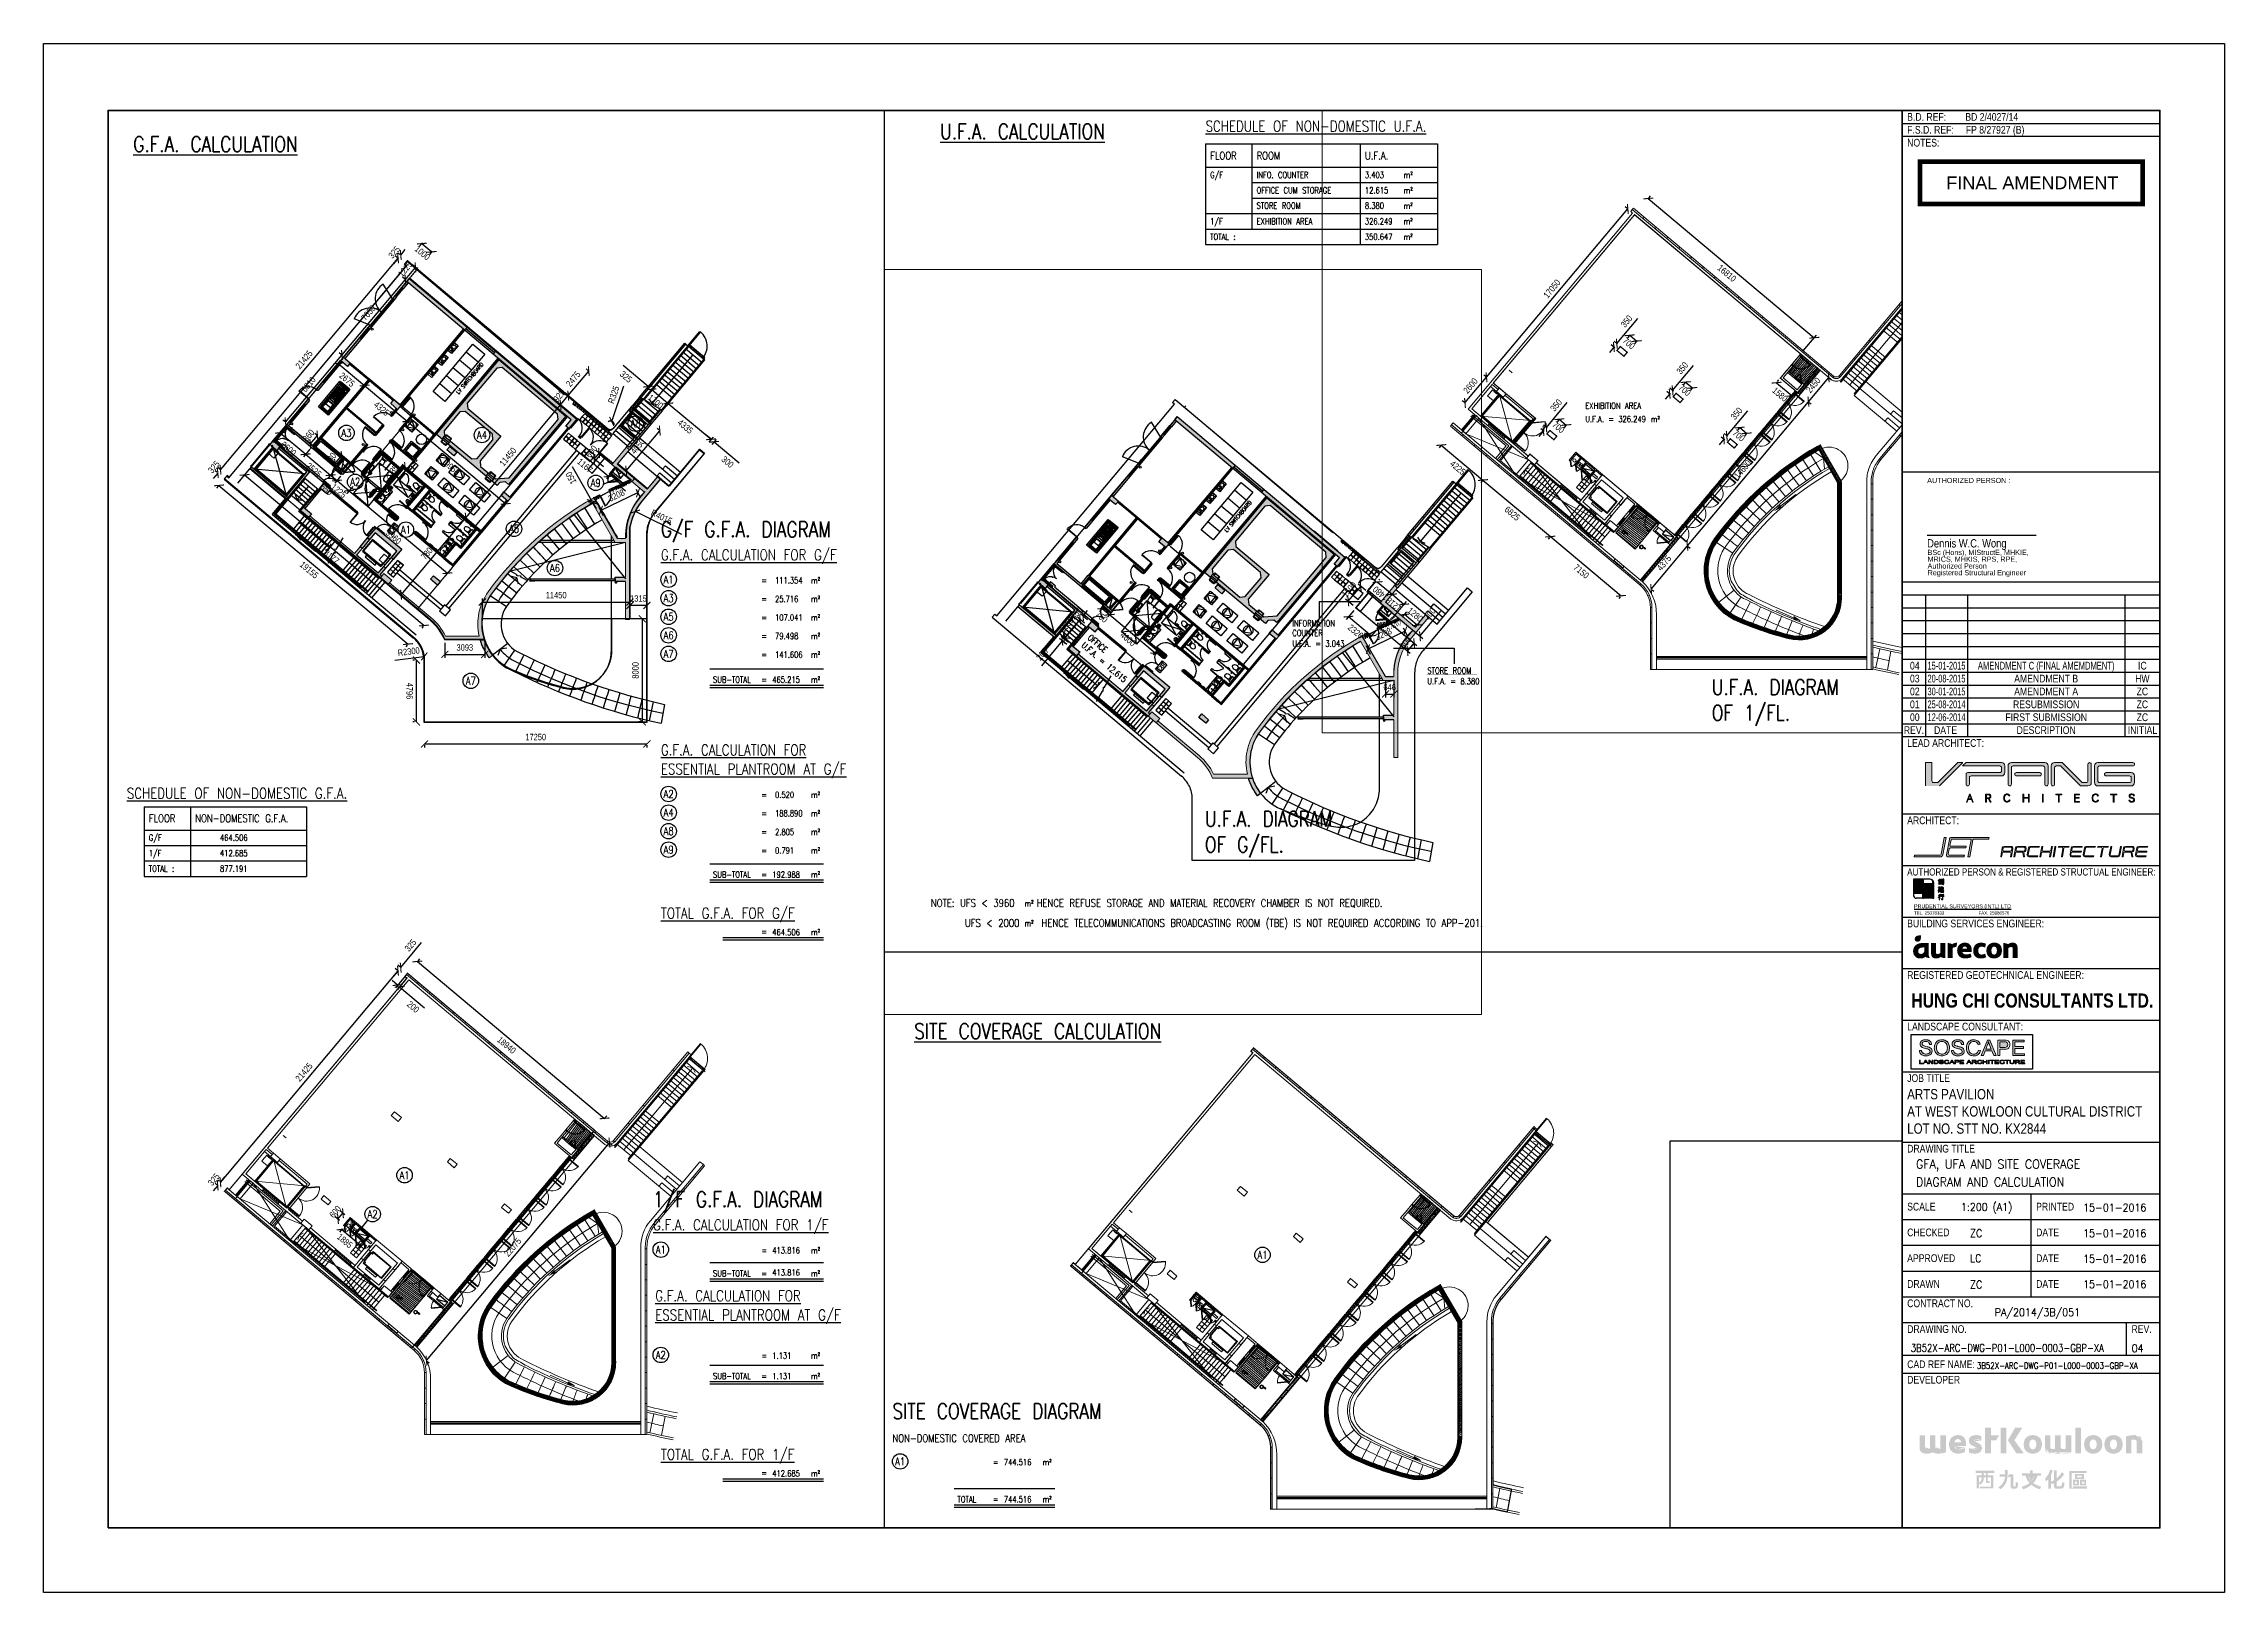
# Paper-space layout 'Layout1' of a CAD drawing. Header units: millimetres. Extents: x -3 to 843, y -3 to 598.
# The model-space entities are those that its viewports show. They can reach past a viewport. Long polylines and large blocks are cut down to what shows.
import ezdxf
from ezdxf.enums import TextEntityAlignment as Align

# ---------------------------------------------------------------- set-up
doc = ezdxf.new("R2010")
doc.units = ezdxf.units.MM
doc.header["$LTSCALE"] = 1000
doc.header["$MEASUREMENT"] = 0
for name, pattern in [('3B52X-MAGP-P-L000_XB$0$CENTER', [2, 1.25, -0.25, 0.25, -0.25]), ('3B52X-MAGP-P-L000_XB$0$DASHED2', [0.375, 0.25, -0.125]), ('3B52X-MAGP-P-L000_XB$0$HIDDEN', [0.375, 0.25, -0.125]), ('3B52X-MAGP-P-L000_XB$0$HIDDEN2', [0.1875, 0.125, -0.0625])]:
    doc.linetypes.add(name, pattern=pattern)
doc.layers.get('Defpoints').update_dxf_attribs({"color": 150})
for name, color, linetype in [('00_Example', 7, 'Continuous'), ('3B52X-MAGP-P-L000_XB$0$SWITCH_BOX', 7, 'Continuous'), ('3B52X-MAGP-P-L000_XB$0$VPA Window', 4, 'Continuous'), ('3B52X-MAGP-P-L000_XB$0$VPA060_Hatch', 252, 'Continuous'), ('3B52X-MAGP-P-L000_XB$0$VPA060_Hatch FRP', 250, 'Continuous'), ('3B52X-MAGP-P-L000_XB$0$VPA060_Tactile', 8, 'Continuous'), ('3B52X-MAGP-P-L000_XB$0$VPA090_Building Line Above', 1, '3B52X-MAGP-P-L000_XB$0$HIDDEN2'), ('3B52X-MAGP-P-L000_XB$0$VPA220_Wall-Conc', 3, 'Continuous'), ('3B52X-MAGP-P-L000_XB$0$VPA223_Wall-Block', 6, 'Continuous'), ('3B52X-MAGP-P-L000_XB$0$VPA240_Retaining wall', 3, 'Continuous'), ('3B52X-MAGP-P-L000_XB$0$VPA240_road curb', 1, 'Continuous'), ('3B52X-MAGP-P-L000_XB$0$VPA240_Stair Ramp', 1, 'Continuous'), ('3B52X-MAGP-P-L000_XB$0$VPA248_Cat Ladder', 9, 'Continuous'), ('3B52X-MAGP-P-L000_XB$0$VPA280_Structure Under', 1, 'Continuous'), ('3B52X-MAGP-P-L000_XB$0$VPA315_Door', 1, 'Continuous'), ('3B52X-MAGP-P-L000_XB$0$VPA315_Doors', 1, 'Continuous'), ('3B52X-MAGP-P-L000_XB$0$VPA316_Shutter', 1, 'Continuous'), ('3B52X-MAGP-P-L000_XB$0$VPA334_Void Area', 8, '3B52X-MAGP-P-L000_XB$0$CENTER'), ('3B52X-MAGP-P-L000_XB$0$VPA342_Handrail', 4, 'Continuous'), ('3B52X-MAGP-P-L000_XB$0$VPA383_Louvres', 1, 'Continuous'), ('3B52X-MAGP-P-L000_XB$0$VPA417_Ext. Cadding', 7, 'Continuous'), ('3B52X-MAGP-P-L000_XB$0$VPA430_FL_Finishes', 8, 'Continuous'), ('3B52X-MAGP-P-L000_XB$0$VPA500_Equipment', 9, 'Continuous'), ('3B52X-MAGP-P-L000_XB$0$VPA500_Plinth', 7, 'Continuous'), ('3B52X-MAGP-P-L000_XB$0$VPA500a_equipment', 8, 'Continuous'), ('3B52X-MAGP-P-L000_XB$0$VPA520_Drainage', 8, 'Continuous'), ('3B52X-MAGP-P-L000_XB$0$VPA520_Floor Drain', 8, 'Continuous'), ('3B52X-MAGP-P-L000_XB$0$VPA581_FH', 1, 'Continuous'), ('3B52X-MAGP-P-L000_XB$0$VPA582_Fire Equipment', 1, 'Continuous'), ('3B52X-MAGP-P-L000_XB$0$VPA610_External Lighting', 1, 'Continuous'), ('3B52X-MAGP-P-L000_XB$0$VPA726_Loose Furniture', 7, '3B52X-MAGP-P-L000_XB$0$HIDDEN'), ('3B52X-MAGP-P-L000_XB$0$VPA740_Sanitary Fitments', 1, 'Continuous'), ('3B52X-MAGP-P-L001_XB$0$VPA060_Hatch_Drainage', 8, 'Continuous'), ('3B52X-MAGP-P-L001_XB$0$VPA520_Drainage bldg', 8, 'Continuous'), ('3B52X-MAGP-P-L001_XB$0$VPA582_FS Equipment', 1, 'Continuous'), ('_BD Amendment B Changes', 10, 'Continuous'), ('GFA', 2, 'Continuous'), ('Layer 1', 7, 'Continuous'), ('MGD031_1', 7, 'Continuous'), ('VPA040_Text', 3, 'Continuous'), ('VPA050_Marks', 1, 'Continuous'), ('VPA240_Stair Ramp', 1, 'Continuous')]:
    doc.layers.add(name, color=color, linetype=linetype)
for name, color, linetype, lineweight in [('3B52X-MAGP-P-L000_XB$0$VPA280_Structure', 2, 'Continuous', 5), ('3B52X-MAGP-P-ST01$0$VPA280_Structure', 2, 'Continuous', 5), ('DW-TITLE', 7, 'Continuous', 0), ('VPA010_Title Block', 7, 'Continuous', 25), ('VPA014_Drawing Information', 1, 'Continuous', 25), ('VPA040_T', 1, 'Continuous', 25), ('VPA052_Marks-section-det-elev', 1, 'Continuous', 13), ('VPA280_Structure', 2, 'Continuous', 5), ('VPAX', 7, 'Continuous', 13)]:
    doc.layers.add(name, color=color, linetype=linetype, lineweight=lineweight)
doc.styles.add('1_2.5mm', font='arial.ttf', dxfattribs={"width": 0.8, "height": 0.0025})
doc.styles.add('3B52X-MAGP-P-L000_XB$0$RLP-SIMPLEX', font='SIMPLEX.shx', dxfattribs={"width": 0.8})
doc.styles.add('3B52X-MAGP-P-L000_XB$0$ROMANS', font='romans.shx', dxfattribs={"width": 0.8})
doc.styles.add('3B52X-MAGP-P-L001_XB$0$adb-8094-p-ee002-n$0$Standard', font='romans.shx', dxfattribs={"width": 0.8})
doc.styles.add('Arial', font='arial.ttf', dxfattribs={"width": 0.8})
doc.styles.add('ROMANS', font='romans.shx', dxfattribs={"width": 0.8, "height": 2.5})
doc.styles.get("Standard").update_dxf_attribs({"font": 'txt.shx', "width": 0.8})
doc.styles.add('Style-Arial', font='arial.ttf', dxfattribs={"width": 0.8})
doc.styles.add('T1', font='simplex.shx', dxfattribs={"width": 0.8})
doc.styles.add('X-OPTA1D', font='X-OPTA1D')
doc.dimstyles.get("Standard").update_dxf_attribs({"dimtxt": 0.18, "dimasz": 0.18, "dimexe": 0.18, "dimexo": 0.0625, "dimgap": 0.09, "dimtad": 0, "dimtih": 1, "dimtoh": 1, "dimdec": 4, "dimzin": 1, "dimdsep": 46, "dimtxsty": '1_2.5mm', "dimcen": 0, "dimadec": 0, "dimazin": 0, "dimtfac": 1, "dimtdec": 4, "dimtofl": 0, "dimtmove": 0, "dimatfit": 3, "dimfxl": 0, "dimtolj": 1, "dimtzin": 1, "dimarcsym": 0})
pattern_1 = [(5, (834233018.78, 817928326.99), (-6.53667, 74.7146), []), (95, (834233018.78, 817928326.99), (-74.7146, -6.53667), [])]
pattern_2 = [(50, (834233018.78, 817928326.99), (-76.6044, 64.2788), [])]
pattern_3 = [(50, (834233018.78, 817928326.99), (-76.6044, 64.2788), [])]
pattern_4 = [(50, (-834391969.96, -818009550.02), (143.45203652, -12.550426997), [15, -165]), (355, (-834391969.96, -818009550.02), (-27.750266723, 150.43842674), [12, -132]), (100.45144446, (-834391958, -818009551.07), (115.701769345, 137.887998194), [12.7480384, -140.2284224]), (46.1842, (-834391969.96, -818009510.02), (213.448266134, -33.103856159), [22.5, -247.5]), (96.63563549, (-834391952.17, -818009512.78), (186.932389135, 194.823720155), [19.1220684, -210.342752]), (351.18416399, (-834391969.96, -818009510.02), (186.93238901, 194.823720054), [18, -198.0000002]), (21, (-834391949.96, -818009520.02), (119.381410424, -80.523778133), [15, -165]), (326, (-834391949.96, -818009520.02), (48.663066384, 145.03000901), [12, -132]), (71.45144474, (-834391940.01, -818009526.73), (168.044475346, 64.506230561), [12.748038, -140.2284224]), (37.5, (-834391969.96, -818009550.02), (2.4319710635, 66.5787707663), [0, -130.4, 0, -134, 0, -132.5]), (7.5, (-834391969.96, -818009550.02), (52.6139074884, 78.8823423765), [0, -76.4, 0, -127.4, 0, -50.5]), (327.5, (-834392014.56, -818009550.02), (106.7644872345, -4.5109743469), [0, -50, 0, -156, 0, -207]), (317.5, (-834392034.56, -818009550.02), (116.6372338685, 20.0209964665), [0, -65, 0, -103.6, 0, -147])]
pattern_5 = [(5, (-3019.18, -8693.11), (-8.7156, 99.6195), [])]

psp = doc.layouts.get("Layout1")

# ---------------------------------------------------------------- texts
at = {"layer": 'VPA052_Marks-section-det-elev', "color": 10, "ltscale": 500, "insert": (734.89, 546.36), "char_height": 5, "width": 113.3699, "attachment_point": 1, "style": 'Arial'}
psp.add_mtext('{\\W1;FINAL AMENDMENT}', dxfattribs=at)

msp = doc.modelspace()

# ---------------------------------------------------------------- texts
at = {"layer": 'VPA040_Text', "ltscale": 500, "width": 0.8}
for s, height, p in [('%%UG.F.A. CALCULATION', 1200, (834353122, 817983808.5)), ('%%UU.F.A. CALCULATION', 1200, (834415688.7, 817984794.4)), ('%%USCHEDULE OF NON-DOMESTIC U.F.A.', 840, (834436280.9, 817985382.5)), ('FLOOR', 600, (834436640.9, 817983222.5)), ('ROOM', 600, (834440240.9, 817983222.5)), ('U.F.A.', 600, (834448640.9, 817983222.5)), ('G/F', 480, (834436638.2, 817981782.5)), ('INFO. COUNTER', 480, (834440240.9, 817981782.5)), ('3.403', 480, (834448640.9, 817981782.5)), ('OFFICE CUM STORAGE', 480, (834440240.9, 817980582.5)), ('12.615', 480, (834448640.9, 817980582.5)), ('1/F', 480, (834436638.2, 817978182.5)), ('STORE ROOM', 480, (834440240.9, 817979399.2)), ('EXHIBITION AREA', 480, (834440240.9, 817978182.5)), ('326.249', 480, (834448638.2, 817978182.5)), ('8.380', 480, (834448640.9, 817979399.2)), ('TOTAL :', 480, (834436635.5, 817976982.5)), ('350.647', 480, (834448638.2, 817976982.5)), ('G/F G.F.A. DIAGRAM', 1200, (834394040.3, 817953921.9)), ('%%UG.F.A. CALCULATION FOR G/F', 840, (834394040.3, 817952121.9)), ('=', 480, (834401840.3, 817950321.9)), ('111.354', 480, (834402891.2, 817950321.9)), ('EXHIBITION AREA', 480, (834617358.8, 817949279.1)), ('=', 480, (834401840.3, 817948881.9)), ('25.716', 480, (834402891.2, 817948881.9)), ('107.041', 480, (834402891.2, 817947441.9)), ('U.F.A. = 326.249', 480, (834617358.8, 817948246.9)), ('=', 480, (834401840.3, 817947441.9)), ('=', 480, (834401840.3, 817946001.9)), ('79.498', 480, (834402891.2, 817946001.9)), ('COUNTER', 480, (834555234.1, 817946483.5)), ('INFORMATION', 480, (834555234.1, 817947236.7)), ('U.F.A. = 3.043', 480, (834555234.1, 817945663.2)), ('=', 480, (834401840.3, 817944561.9)), ('141.606', 480, (834402891.2, 817944561.9)), ('SUB-TOTAL', 480, (834398080.3, 817942618.9)), ('=', 480, (834401840.3, 817942618.9)), ('465.215', 480, (834402680.3, 817942618.9)), ('STORE ROOM', 480, (834565709.5, 817943564.6)), ('U.F.A. = 8.380', 480, (834565709.5, 817942744.3)), ('%%UG.F.A. CALCULATION FOR', 840, (834394040.3, 817936988)), ('%%UESSENTIAL PLANTROOM AT G/F', 840, (834394040.3, 817935502.6)), ('%%USCHEDULE OF NON-DOMESTIC G.F.A.', 840, (834352619.2, 817933629.3)), ('=', 480, (834401840.3, 817933687.6)), ('0.520', 480, (834402891.2, 817933687.6)), ('188.890', 480, (834402891.2, 817932247.6)), ('U.F.A. DIAGRAM', 1200, (834548456.1, 817931704.1)), ('G/F', 480, (834354323.1, 817930357.2)), ('FLOOR', 600, (834354325.8, 817931797.2)), ('NON-DOMESTIC G.F.A.', 600, (834357925.8, 817931797.2)), ('=', 480, (834401840.3, 817932247.6)), ('=', 480, (834401840.3, 817930807.6)), ('2.805', 480, (834402891.2, 817930807.6)), ('OF G/FL.', 1200, (834548456.1, 817929704.1)), ('1/F', 480, (834354323.1, 817929157.2)), ('464.506', 480, (834359845.8, 817930357.2)), ('412.685', 480, (834359845.8, 817929157.2)), ('=', 480, (834401840.3, 817929367.6)), ('0.791', 480, (834402891.2, 817929367.6)), ('TOTAL :', 480, (834354320.4, 817927957.2)), ('877.191', 480, (834359843.1, 817927957.2)), ('SUB-TOTAL', 480, (834398080.3, 817927500.2)), ('=', 480, (834401840.3, 817927500.2)), ('192.988', 480, (834402680.3, 817927500.2)), ('U.F.A. DIAGRAM', 1200, (834627165.4, 817927093.9)), ('OF 1/FL.', 1200, (834627165.4, 817925093.9)), ('%%UTOTAL G.F.A. FOR G/F', 840, (834394040.3, 817924323.9)), ('=', 480, (834401840.3, 817923063.4)), ('464.506', 480, (834402680.3, 817923026.6)), ('%%USITE COVERAGE CALCULATION', 1200, (834413686.4, 817914990.7)), ('1/F G.F.A. DIAGRAM', 1200, (834393430.7, 817901940.5)), ('%%UG.F.A. CALCULATION FOR 1/F', 840, (834393430.7, 817900140.5)), ('413.816', 480, (834402680.9, 817898340.5)), ('SUB-TOTAL', 480, (834398080.3, 817896552.8)), ('=', 480, (834401840.9, 817898340.5)), ('413.816', 480, (834402680.9, 817896627.8)), ('%%UG.F.A. CALCULATION FOR', 840, (834393602.9, 817894639.9)), ('=', 480, (834401840.3, 817896552.8)), ('%%UESSENTIAL PLANTROOM AT G/F', 840, (834393602.9, 817893154.5)), ('=', 480, (834401840.9, 817890171.7)), ('1.131', 480, (834402680.9, 817890171.7)), ('SUB-TOTAL', 480, (834398080.3, 817888586.1)), ('=', 480, (834401840.3, 817888586.1)), ('1.131', 480, (834402680.3, 817888586.1)), ('SITE COVERAGE DIAGRAM', 1200, (834411995, 817885509.4)), ('NON-DOMESTIC COVERED AREA', 600, (834411995, 817883709.4)), ('%%UTOTAL G.F.A. FOR 1/F', 840, (834394040.3, 817882331.8)), ('=', 480, (834419795, 817881909.4)), ('744.516', 480, (834420635, 817881912.7)), ('=', 480, (834401840.3, 817881071.3)), ('412.685', 480, (834402680.3, 817881034.5)), ('TOTAL', 480, (834417035, 817879029.4)), ('=', 480, (834419795, 817879029.4)), ('744.516', 480, (834420635, 817879029.4))]:
    msp.add_text(s, height=height, dxfattribs=at).set_placement(p)
at = {"layer": 'VPA040_Text', "ltscale": 500, "style": 'T1', "width": 0.8}
for s, p in [('A8', (834392079.8, 817962727.3)), ('A3', (834369650.2, 817962008.1)), ('A4', (834380159.7, 817961842.6)), ('A2', (834370332.3, 817958208)), ('A9', (834388981.1, 817958132.5)), ('A1', (834374262.9, 817954495.4)), ('A5', (834382651.5, 817954563.6)), ('A6', (834385824, 817951518.1)), ('A1', (834394640.3, 817950621.9)), ('A3', (834394640.3, 817949181.9)), ('A5', (834394640.3, 817947741.9)), ('A6', (834394640.3, 817946301.9)), ('A7', (834394640.3, 817944861.9)), ('A7', (834379295.2, 817942769.9)), ('A2', (834394640.3, 817933987.6)), ('A4', (834394640.3, 817932547.6)), ('A8', (834394640.3, 817931107.6)), ('A9', (834394640.3, 817929667.6)), ('A1', (834374159.3, 817904413.1)), ('A2', (834371683.6, 817901394)), ('A1', (834394030.7, 817898640.5)), ('A1', (834440698.1, 817898234.7)), ('A2', (834394030.7, 817890471.7)), ('A1', (834412595, 817882209.4))]:
    msp.add_text(s, height=600, dxfattribs=at).set_placement(p, align=Align.MIDDLE_CENTER)
at = {"layer": 'VPA040_Text', "ltscale": 500, "width": 0.8}
for s, p in [('OFFICE ', (834539316.4, 817946295.1)), ('U.F.A. = 12.615', (834538833.1, 817945694.7))]:
    msp.add_text(s, height=480, rotation=319.354877, dxfattribs=at).set_placement(p)
at = {"layer": 'VPA040_Text', "ltscale": 500, "char_height": 600, "width": 63507.505, "attachment_point": 1}
for s, insert in [('{\\W0.8;NOTE: UFS < 3960    HENCE REFUSE STORAGE AND MATERIAL RECOVERY CHAMBER IS NOT REQUIRED.}', (834414980.8, 817925831.5)), ('{\\W0.8; UFS < 2000    HENCE TELECOMMUNICATIONS BROADCASTING ROOM (TBE) IS NOT REQUIRED ACCORDING TO APP-201.}', (834417189.8, 817924283.8))]:
    msp.add_mtext(s, dxfattribs=dict(at, insert=insert))

# ---------------------------------------------------------------- blocks, each defined once
blk = doc.blocks.new('JET')
at = {"ltscale": 500}
h = blk.add_hatch(color=253, dxfattribs=at)
h.dxf.hatch_style = 1
edge = h.paths.add_edge_path()
edge.add_spline(control_points=[(0, 0), (0, 0), (0.07, 0.37), (0.07, 0.37), (0.07, 0.37), (-3.26, 0.37), (-3.26, 0.37), (-3.28, 0.37), (-3.31, 0.37), (-3.33, 0.38), (-3.53, 0.41), (-3.66, 0.61), (-3.63, 0.81), (-3.63, 0.81), (-3.5, 1.55), (-3.5, 1.55), (-3.47, 1.73), (-3.31, 1.86), (-3.13, 1.86), (-3.13, 1.86), (0.33, 1.86), (0.33, 1.86), (0.33, 1.86), (0.39, 2.23), (0.39, 2.23), (0.39, 2.23), (-2.93, 2.23), (-2.93, 2.23), (-2.96, 2.23), (-2.98, 2.23), (-3, 2.23), (-3.2, 2.27), (-3.34, 2.46), (-3.3, 2.66), (-3.3, 2.66), (-3.17, 3.41), (-3.17, 3.41), (-3.14, 3.58), (-2.98, 3.71), (-2.8, 3.71), (-2.8, 3.71), (0.65, 3.71), (0.65, 3.71), (0.65, 3.71), (0.72, 4.08), (0.72, 4.08), (0.72, 4.08), (-2.8, 4.08), (-2.8, 4.08), (-3.16, 4.08), (-3.47, 3.83), (-3.54, 3.47), (-3.54, 3.47), (-3.99, 0.87), (-3.99, 0.87), (-4.06, 0.47), (-3.8, 0.08), (-3.39, 0.01), (-3.35, 0), (-3.31, 0), (-3.26, 0), (-3.26, 0), (0, 0), (0, 0)], knot_values=[0, 0, 0, 0, 1, 1, 1, 2, 2, 2, 3, 3, 3, 4, 4, 4, 5, 5, 5, 6, 6, 6, 7, 7, 7, 8, 8, 8, 9, 9, 9, 10, 10, 10, 11, 11, 11, 12, 12, 12, 13, 13, 13, 14, 14, 14, 15, 15, 15, 16, 16, 16, 17, 17, 17, 18, 18, 18, 19, 19, 19, 20, 20, 20, 21, 21, 21, 21], degree=3, periodic=0)
edge = h.paths.add_edge_path(flags=16)
edge.add_spline(control_points=[(-4.9, 3.28), (-4.9, 3.28), (-5.03, 2.53), (-5.03, 2.53), (-5.06, 2.36), (-5.22, 2.23), (-5.4, 2.23), (-5.4, 2.23), (-8.03, 2.23), (-8.03, 2.23), (-8.06, 2.23), (-8.08, 2.23), (-8.1, 2.23), (-8.3, 2.27), (-8.44, 2.46), (-8.4, 2.66), (-8.4, 2.66), (-8.27, 3.41), (-8.27, 3.41), (-8.24, 3.58), (-8.08, 3.71), (-7.9, 3.71), (-7.9, 3.71), (-5.26, 3.71), (-5.26, 3.71), (-5.24, 3.71), (-5.22, 3.71), (-5.2, 3.71), (-5, 3.67), (-4.86, 3.48), (-4.9, 3.28)], knot_values=[0, 0, 0, 0, 1, 1, 1, 2, 2, 2, 3, 3, 3, 4, 4, 4, 5, 5, 5, 6, 6, 6, 7, 7, 7, 8, 8, 8, 9, 9, 9, 10, 10, 10, 10], degree=3, periodic=0)
edge = h.paths.add_edge_path()
edge.add_spline(control_points=[(-5.14, 4.07), (-5.18, 4.08), (-5.22, 4.08), (-5.26, 4.08), (-5.26, 4.08), (-7.9, 4.08), (-7.9, 4.08), (-8.26, 4.08), (-8.57, 3.83), (-8.64, 3.47), (-8.64, 3.47), (-9.25, 0), (-9.25, 0), (-9.25, 0), (-8.87, 0), (-8.87, 0), (-8.87, 0), (-8.6, 1.55), (-8.6, 1.55), (-8.57, 1.73), (-8.41, 1.86), (-8.23, 1.86), (-8.23, 1.86), (-6.12, 1.86), (-6.12, 1.86), (-5.94, 1.86), (-5.78, 1.73), (-5.75, 1.55), (-5.75, 1.55), (-5.48, 0), (-5.48, 0), (-5.48, 0), (-5.1, 0), (-5.1, 0), (-5.1, 0), (-5.43, 1.86), (-5.43, 1.86), (-5.43, 1.86), (-5.4, 1.86), (-5.4, 1.86), (-5.04, 1.86), (-4.73, 2.12), (-4.66, 2.47), (-4.66, 2.47), (-4.53, 3.21), (-4.53, 3.21), (-4.46, 3.62), (-4.73, 4), (-5.14, 4.07)], knot_values=[0, 0, 0, 0, 1, 1, 1, 2, 2, 2, 3, 3, 3, 4, 4, 4, 5, 5, 5, 6, 6, 6, 7, 7, 7, 8, 8, 8, 9, 9, 9, 10, 10, 10, 11, 11, 11, 12, 12, 12, 13, 13, 13, 14, 14, 14, 15, 15, 15, 16, 16, 16, 16], degree=3, periodic=0)
edge = h.paths.add_edge_path()
edge.add_spline(control_points=[(-14.54, 4.08), (-14.54, 4.08), (-18.69, 4.08), (-18.69, 4.08), (-18.69, 4.08), (-18.76, 3.71), (-18.76, 3.71), (-18.76, 3.71), (-17.34, 3.71), (-17.34, 3.71), (-17.32, 3.71), (-17.3, 3.71), (-17.28, 3.71), (-17.08, 3.67), (-16.94, 3.48), (-16.98, 3.28), (-16.98, 3.28), (-17.56, 0), (-17.56, 0), (-17.56, 0), (-17.18, 0), (-17.18, 0), (-17.18, 0), (-16.58, 3.41), (-16.58, 3.41), (-16.55, 3.58), (-16.39, 3.71), (-16.21, 3.71), (-16.21, 3.71), (-14.61, 3.71), (-14.61, 3.71), (-14.61, 3.71), (-14.54, 4.08), (-14.54, 4.08)], knot_values=[0, 0, 0, 0, 1, 1, 1, 2, 2, 2, 3, 3, 3, 4, 4, 4, 5, 5, 5, 6, 6, 6, 7, 7, 7, 8, 8, 8, 9, 9, 9, 10, 10, 10, 11, 11, 11, 11], degree=3, periodic=0)
edge = h.paths.add_edge_path()
edge.add_spline(control_points=[(-23.85, 3.47), (-23.79, 3.83), (-23.48, 4.08), (-23.12, 4.08), (-23.12, 4.08), (-19.59, 4.08), (-19.59, 4.08), (-19.59, 4.08), (-19.66, 3.71), (-19.66, 3.71), (-19.66, 3.71), (-23.12, 3.71), (-23.12, 3.71), (-23.3, 3.71), (-23.45, 3.58), (-23.48, 3.41), (-23.48, 3.41), (-23.94, 0.81), (-23.94, 0.81), (-23.98, 0.61), (-23.84, 0.41), (-23.64, 0.38), (-23.62, 0.37), (-23.6, 0.37), (-23.57, 0.37), (-23.57, 0.37), (-20.25, 0.37), (-20.25, 0.37), (-20.25, 0.37), (-20.31, 0), (-20.31, 0), (-20.31, 0), (-23.57, 0), (-23.57, 0), (-23.62, 0), (-23.66, 0), (-23.7, 0.01), (-24.11, 0.08), (-24.38, 0.47), (-24.31, 0.87), (-24.31, 0.87), (-23.85, 3.47), (-23.85, 3.47)], knot_values=[0, 0, 0, 0, 1, 1, 1, 2, 2, 2, 3, 3, 3, 4, 4, 4, 5, 5, 5, 6, 6, 6, 7, 7, 7, 8, 8, 8, 9, 9, 9, 10, 10, 10, 11, 11, 11, 12, 12, 12, 13, 13, 13, 14, 14, 14, 14], degree=3, periodic=0)
edge = h.paths.add_edge_path(flags=16)
edge.add_spline(control_points=[(-51.97, 3.28), (-51.97, 3.28), (-52.1, 2.53), (-52.1, 2.53), (-52.13, 2.36), (-52.29, 2.23), (-52.47, 2.23), (-52.47, 2.23), (-55.1, 2.23), (-55.1, 2.23), (-55.13, 2.23), (-55.15, 2.23), (-55.17, 2.23), (-55.37, 2.27), (-55.51, 2.46), (-55.47, 2.66), (-55.47, 2.66), (-55.34, 3.41), (-55.34, 3.41), (-55.31, 3.58), (-55.15, 3.71), (-54.97, 3.71), (-54.97, 3.71), (-52.33, 3.71), (-52.33, 3.71), (-52.31, 3.71), (-52.29, 3.71), (-52.27, 3.71), (-52.07, 3.67), (-51.93, 3.48), (-51.97, 3.28)], knot_values=[0, 0, 0, 0, 1, 1, 1, 2, 2, 2, 3, 3, 3, 4, 4, 4, 5, 5, 5, 6, 6, 6, 7, 7, 7, 8, 8, 8, 9, 9, 9, 10, 10, 10, 10], degree=3, periodic=0)
edge = h.paths.add_edge_path()
edge.add_spline(control_points=[(-52.21, 4.07), (-52.25, 4.08), (-52.29, 4.08), (-52.33, 4.08), (-52.33, 4.08), (-54.97, 4.08), (-54.97, 4.08), (-55.33, 4.08), (-55.64, 3.83), (-55.71, 3.47), (-55.71, 3.47), (-56.32, 0), (-56.32, 0), (-56.32, 0), (-55.94, 0), (-55.94, 0), (-55.94, 0), (-55.67, 1.55), (-55.67, 1.55), (-55.64, 1.73), (-55.48, 1.86), (-55.3, 1.86), (-55.3, 1.86), (-52.66, 1.86), (-52.66, 1.86), (-52.64, 1.86), (-52.62, 1.85), (-52.6, 1.85), (-52.4, 1.82), (-52.26, 1.62), (-52.3, 1.42), (-52.3, 1.42), (-52.55, 0), (-52.55, 0), (-52.55, 0), (-52.17, 0), (-52.17, 0), (-52.17, 0), (-51.6, 3.21), (-51.6, 3.21), (-51.53, 3.62), (-51.8, 4), (-52.21, 4.07)], knot_values=[0, 0, 0, 0, 1, 1, 1, 2, 2, 2, 3, 3, 3, 4, 4, 4, 5, 5, 5, 6, 6, 6, 7, 7, 7, 8, 8, 8, 9, 9, 9, 10, 10, 10, 11, 11, 11, 12, 12, 12, 13, 13, 13, 14, 14, 14, 14], degree=3, periodic=0)
edge = h.paths.add_edge_path()
edge.add_spline(control_points=[(-25.43, 0), (-25.43, 0), (-25.36, 0.37), (-25.36, 0.37), (-25.36, 0.37), (-28.69, 0.37), (-28.69, 0.37), (-28.71, 0.37), (-28.74, 0.37), (-28.76, 0.38), (-28.96, 0.41), (-29.09, 0.61), (-29.06, 0.81), (-29.06, 0.81), (-28.93, 1.55), (-28.93, 1.55), (-28.9, 1.73), (-28.74, 1.86), (-28.56, 1.86), (-28.56, 1.86), (-25.1, 1.86), (-25.1, 1.86), (-25.1, 1.86), (-25.04, 2.23), (-25.04, 2.23), (-25.04, 2.23), (-28.37, 2.23), (-28.37, 2.23), (-28.39, 2.23), (-28.41, 2.23), (-28.43, 2.23), (-28.63, 2.27), (-28.77, 2.46), (-28.73, 2.66), (-28.73, 2.66), (-28.6, 3.41), (-28.6, 3.41), (-28.57, 3.58), (-28.41, 3.71), (-28.23, 3.71), (-28.23, 3.71), (-24.78, 3.71), (-24.78, 3.71), (-24.78, 3.71), (-24.71, 4.08), (-24.71, 4.08), (-24.71, 4.08), (-28.23, 4.08), (-28.23, 4.08), (-28.59, 4.08), (-28.9, 3.83), (-28.97, 3.47), (-28.97, 3.47), (-29.42, 0.87), (-29.42, 0.87), (-29.49, 0.47), (-29.23, 0.08), (-28.82, 0.01), (-28.78, 0), (-28.74, 0), (-28.69, 0), (-28.69, 0), (-25.43, 0), (-25.43, 0)], knot_values=[0, 0, 0, 0, 1, 1, 1, 2, 2, 2, 3, 3, 3, 4, 4, 4, 5, 5, 5, 6, 6, 6, 7, 7, 7, 8, 8, 8, 9, 9, 9, 10, 10, 10, 11, 11, 11, 12, 12, 12, 13, 13, 13, 14, 14, 14, 15, 15, 15, 16, 16, 16, 17, 17, 17, 18, 18, 18, 19, 19, 19, 20, 20, 20, 21, 21, 21, 21], degree=3, periodic=0)
edge = h.paths.add_edge_path()
edge.add_spline(control_points=[(-29.77, 4.08), (-29.77, 4.08), (-33.92, 4.08), (-33.92, 4.08), (-33.92, 4.08), (-33.98, 3.71), (-33.98, 3.71), (-33.98, 3.71), (-32.57, 3.71), (-32.57, 3.71), (-32.55, 3.71), (-32.53, 3.71), (-32.51, 3.71), (-32.3, 3.67), (-32.17, 3.48), (-32.2, 3.28), (-32.2, 3.28), (-32.78, 0), (-32.78, 0), (-32.78, 0), (-32.41, 0), (-32.41, 0), (-32.41, 0), (-31.8, 3.41), (-31.8, 3.41), (-31.77, 3.58), (-31.62, 3.71), (-31.44, 3.71), (-31.44, 3.71), (-29.84, 3.71), (-29.84, 3.71), (-29.84, 3.71), (-29.77, 4.08), (-29.77, 4.08)], knot_values=[0, 0, 0, 0, 1, 1, 1, 2, 2, 2, 3, 3, 3, 4, 4, 4, 5, 5, 5, 6, 6, 6, 7, 7, 7, 8, 8, 8, 9, 9, 9, 10, 10, 10, 11, 11, 11, 11], degree=3, periodic=0)
edge = h.paths.add_edge_path()
edge.add_spline(control_points=[(-40.38, 4.08), (-40.38, 4.08), (-40, 4.08), (-40, 4.08), (-40, 4.08), (-40.25, 2.66), (-40.25, 2.66), (-40.29, 2.46), (-40.15, 2.27), (-39.95, 2.23), (-39.93, 2.23), (-39.91, 2.23), (-39.89, 2.23), (-39.89, 2.23), (-37.25, 2.23), (-37.25, 2.23), (-37.07, 2.23), (-36.91, 2.36), (-36.88, 2.53), (-36.88, 2.53), (-36.61, 4.08), (-36.61, 4.08), (-36.61, 4.08), (-36.23, 4.08), (-36.23, 4.08), (-36.23, 4.08), (-36.95, 0), (-36.95, 0), (-36.95, 0), (-37.33, 0), (-37.33, 0), (-37.33, 0), (-37.08, 1.42), (-37.08, 1.42), (-37.04, 1.62), (-37.18, 1.82), (-37.38, 1.85), (-37.4, 1.85), (-37.42, 1.86), (-37.44, 1.86), (-37.44, 1.86), (-40.08, 1.86), (-40.08, 1.86), (-40.26, 1.86), (-40.42, 1.73), (-40.45, 1.55), (-40.45, 1.55), (-40.72, 0), (-40.72, 0), (-40.72, 0), (-41.1, 0), (-41.1, 0), (-41.1, 0), (-40.38, 4.08), (-40.38, 4.08)], knot_values=[0, 0, 0, 0, 1, 1, 1, 2, 2, 2, 3, 3, 3, 4, 4, 4, 5, 5, 5, 6, 6, 6, 7, 7, 7, 8, 8, 8, 9, 9, 9, 10, 10, 10, 11, 11, 11, 12, 12, 12, 13, 13, 13, 14, 14, 14, 15, 15, 15, 16, 16, 16, 17, 17, 17, 18, 18, 18, 18], degree=3, periodic=0)
edge = h.paths.add_edge_path(flags=16)
edge.add_spline(control_points=[(-46.85, 3.28), (-46.85, 3.28), (-46.98, 2.53), (-46.98, 2.53), (-47.01, 2.36), (-47.16, 2.23), (-47.34, 2.23), (-47.34, 2.23), (-49.98, 2.23), (-49.98, 2.23), (-50, 2.23), (-50.02, 2.23), (-50.05, 2.23), (-50.25, 2.27), (-50.38, 2.46), (-50.35, 2.66), (-50.35, 2.66), (-50.22, 3.41), (-50.22, 3.41), (-50.18, 3.58), (-50.03, 3.71), (-49.85, 3.71), (-49.85, 3.71), (-47.21, 3.71), (-47.21, 3.71), (-47.19, 3.71), (-47.17, 3.71), (-47.15, 3.71), (-46.94, 3.67), (-46.81, 3.48), (-46.85, 3.28)], knot_values=[0, 0, 0, 0, 1, 1, 1, 2, 2, 2, 3, 3, 3, 4, 4, 4, 5, 5, 5, 6, 6, 6, 7, 7, 7, 8, 8, 8, 9, 9, 9, 10, 10, 10, 10], degree=3, periodic=0)
edge = h.paths.add_edge_path()
edge.add_spline(control_points=[(-47.08, 4.07), (-47.12, 4.08), (-47.17, 4.08), (-47.21, 4.08), (-47.21, 4.08), (-49.85, 4.08), (-49.85, 4.08), (-50.21, 4.08), (-50.52, 3.83), (-50.58, 3.47), (-50.58, 3.47), (-51.19, 0), (-51.19, 0), (-51.19, 0), (-50.82, 0), (-50.82, 0), (-50.82, 0), (-50.54, 1.55), (-50.54, 1.55), (-50.51, 1.73), (-50.36, 1.86), (-50.18, 1.86), (-50.18, 1.86), (-48.06, 1.86), (-48.06, 1.86), (-47.88, 1.86), (-47.73, 1.73), (-47.7, 1.55), (-47.7, 1.55), (-47.42, 0), (-47.42, 0), (-47.42, 0), (-47.05, 0), (-47.05, 0), (-47.05, 0), (-47.37, 1.86), (-47.37, 1.86), (-47.37, 1.86), (-47.34, 1.86), (-47.34, 1.86), (-46.98, 1.86), (-46.67, 2.12), (-46.61, 2.47), (-46.61, 2.47), (-46.48, 3.21), (-46.48, 3.21), (-46.41, 3.62), (-46.68, 4), (-47.08, 4.07)], knot_values=[0, 0, 0, 0, 1, 1, 1, 2, 2, 2, 3, 3, 3, 4, 4, 4, 5, 5, 5, 6, 6, 6, 7, 7, 7, 8, 8, 8, 9, 9, 9, 10, 10, 10, 11, 11, 11, 12, 12, 12, 13, 13, 13, 14, 14, 14, 15, 15, 15, 16, 16, 16, 16], degree=3, periodic=0)
edge = h.paths.add_edge_path()
edge.add_spline(control_points=[(-45.57, 3.47), (-45.5, 3.83), (-45.19, 4.08), (-44.83, 4.08), (-44.83, 4.08), (-41.31, 4.08), (-41.31, 4.08), (-41.31, 4.08), (-41.38, 3.71), (-41.38, 3.71), (-41.38, 3.71), (-44.83, 3.71), (-44.83, 3.71), (-45.01, 3.71), (-45.17, 3.58), (-45.2, 3.41), (-45.2, 3.41), (-45.66, 0.81), (-45.66, 0.81), (-45.69, 0.61), (-45.56, 0.41), (-45.36, 0.38), (-45.34, 0.37), (-45.31, 0.37), (-45.29, 0.37), (-45.29, 0.37), (-41.96, 0.37), (-41.96, 0.37), (-41.96, 0.37), (-42.03, 0), (-42.03, 0), (-42.03, 0), (-45.29, 0), (-45.29, 0), (-45.34, 0), (-45.38, 0), (-45.42, 0.01), (-45.82, 0.08), (-46.09, 0.47), (-46.02, 0.87), (-46.02, 0.87), (-45.57, 3.47), (-45.57, 3.47)], knot_values=[0, 0, 0, 0, 1, 1, 1, 2, 2, 2, 3, 3, 3, 4, 4, 4, 5, 5, 5, 6, 6, 6, 7, 7, 7, 8, 8, 8, 9, 9, 9, 10, 10, 10, 11, 11, 11, 12, 12, 12, 13, 13, 13, 14, 14, 14, 14], degree=3, periodic=0)
edge = h.paths.add_edge_path()
edge.add_spline(control_points=[(-13.46, 0), (-13.5, 0), (-13.54, 0), (-13.59, 0.01), (-13.99, 0.08), (-14.26, 0.47), (-14.19, 0.87), (-14.19, 0.87), (-13.62, 4.08), (-13.62, 4.08), (-13.62, 4.08), (-13.24, 4.08), (-13.24, 4.08), (-13.24, 4.08), (-13.82, 0.81), (-13.82, 0.81), (-13.86, 0.61), (-13.72, 0.41), (-13.52, 0.38), (-13.5, 0.37), (-13.48, 0.37), (-13.46, 0.37), (-13.46, 0.37), (-10.82, 0.37), (-10.82, 0.37), (-10.64, 0.37), (-10.48, 0.5), (-10.45, 0.68), (-10.45, 0.68), (-9.85, 4.08), (-9.85, 4.08), (-9.85, 4.08), (-9.47, 4.08), (-9.47, 4.08), (-9.47, 4.08), (-10.09, 0.61), (-10.09, 0.61), (-10.15, 0.26), (-10.46, 0), (-10.82, 0), (-10.82, 0), (-13.46, 0), (-13.46, 0)], knot_values=[0, 0, 0, 0, 1, 1, 1, 2, 2, 2, 3, 3, 3, 4, 4, 4, 5, 5, 5, 6, 6, 6, 7, 7, 7, 8, 8, 8, 9, 9, 9, 10, 10, 10, 11, 11, 11, 12, 12, 12, 13, 13, 13, 14, 14, 14, 14], degree=3, periodic=0)
h.paths.add_polyline_path([(-35.28, 4.08), (-36, 0), (-35.64, 0), (-34.9, 4.08)])
edge = h.paths.add_edge_path()
edge.add_spline(control_points=[(-79.41, 0.99), (-79.45, 0.79), (-79.64, 0.63), (-79.84, 0.63), (-79.84, 0.63), (-89.73, 0.63), (-89.73, 0.63), (-89.73, 0.63), (-89.85, 0), (-89.85, 0), (-89.85, 0), (-79.71, 0), (-79.71, 0), (-79.29, 0), (-78.89, 0.34), (-78.81, 0.75), (-78.81, 0.75), (-77.52, 7.54), (-77.52, 7.54), (-77.57, 7.54), (-78.09, 7.54), (-78.17, 7.54), (-78.17, 7.54), (-79.41, 0.99), (-79.41, 0.99)], knot_values=[0, 0, 0, 0, 1, 1, 1, 2, 2, 2, 3, 3, 3, 4, 4, 4, 5, 5, 5, 6, 6, 6, 7, 7, 7, 8, 8, 8, 8], degree=3, periodic=0)
edge = h.paths.add_edge_path()
edge.add_spline(control_points=[(-75.33, 7.55), (-75.74, 7.55), (-76.14, 7.21), (-76.22, 6.8), (-76.22, 6.8), (-77.37, 0.75), (-77.37, 0.75), (-77.45, 0.34), (-77.17, 0), (-76.75, 0), (-76.75, 0), (-70.52, 0), (-70.52, 0), (-70.48, 0.18), (-70.44, 0.38), (-70.39, 0.63), (-70.39, 0.63), (-76.34, 0.63), (-76.34, 0.63), (-76.54, 0.63), (-76.67, 0.79), (-76.63, 0.99), (-76.63, 0.99), (-76.24, 3.09), (-76.24, 3.09), (-76.2, 3.29), (-76.01, 3.45), (-75.81, 3.45), (-75.81, 3.45), (-69.86, 3.45), (-69.86, 3.45), (-69.86, 3.45), (-69.85, 3.45), (-69.85, 3.45), (-69.85, 3.45), (-69.72, 4.1), (-69.72, 4.1), (-69.73, 4.1), (-69.73, 4.1), (-69.74, 4.1), (-69.74, 4.1), (-75.69, 4.1), (-75.69, 4.1), (-75.88, 4.1), (-76.02, 4.26), (-75.98, 4.46), (-75.98, 4.46), (-75.58, 6.56), (-75.58, 6.56), (-75.54, 6.76), (-75.35, 6.92), (-75.15, 6.92), (-75.15, 6.92), (-69.2, 6.92), (-69.2, 6.92), (-69.2, 6.92), (-69.2, 6.92), (-69.2, 6.92), (-69.2, 6.92), (-68.06, 6.92), (-68.06, 6.92), (-67.86, 6.92), (-67.73, 6.76), (-67.77, 6.56), (-67.77, 6.56), (-69.01, 0), (-69.01, 0), (-69.01, 0), (-68.31, 0), (-68.31, 0), (-68.31, 0), (-67.07, 6.56), (-67.07, 6.56), (-67.03, 6.76), (-66.84, 6.92), (-66.64, 6.92), (-66.64, 6.92), (-60.94, 6.92), (-60.94, 6.92), (-60.87, 7.27), (-60.87, 7.33), (-60.82, 7.55), (-60.82, 7.55), (-75.33, 7.55), (-75.33, 7.55)], knot_values=[0, 0, 0, 0, 1, 1, 1, 2, 2, 2, 3, 3, 3, 4, 4, 4, 5, 5, 5, 6, 6, 6, 7, 7, 7, 8, 8, 8, 9, 9, 9, 10, 10, 10, 11, 11, 11, 12, 12, 12, 13, 13, 13, 14, 14, 14, 15, 15, 15, 16, 16, 16, 17, 17, 17, 18, 18, 18, 19, 19, 19, 20, 20, 20, 21, 21, 21, 22, 22, 22, 23, 23, 23, 24, 24, 24, 25, 25, 25, 26, 26, 26, 27, 27, 27, 28, 28, 28, 28], degree=3, periodic=0)
h.paths.add_polyline_path([(-47.37, 1.86), (-47.34, 1.86)], flags=16)
at = {"lineweight": 0}
for points in [[(-47.37, 1.86), (-47.34, 1.86)], [(-35.28, 4.08), (-36, 0), (-35.64, 0), (-34.9, 4.08), (-35.28, 4.08)]]:
    blk.add_lwpolyline(points, dxfattribs=at)
at = {"color": 7, "lineweight": 5}
blk.add_lwpolyline([(-47.37, 1.86), (-47.34, 1.86)], dxfattribs=at)
at = {"lineweight": 0}
for points, knots in [([(-79.41, 0.99), (-79.45, 0.79), (-79.64, 0.63), (-79.84, 0.63), (-79.84, 0.63), (-89.73, 0.63), (-89.73, 0.63), (-89.73, 0.63), (-89.85, 0), (-89.85, 0), (-89.85, 0), (-79.71, 0), (-79.71, 0), (-79.29, 0), (-78.89, 0.34), (-78.81, 0.75), (-78.81, 0.75), (-77.52, 7.54), (-77.52, 7.54), (-77.57, 7.54), (-78.09, 7.54), (-78.17, 7.54), (-78.17, 7.54), (-79.41, 0.99), (-79.41, 0.99)], [0, 0, 0, 0, 1, 1, 1, 2, 2, 2, 3, 3, 3, 4, 4, 4, 5, 5, 5, 6, 6, 6, 7, 7, 7, 8, 8, 8, 8]), ([(-75.33, 7.55), (-75.74, 7.55), (-76.14, 7.21), (-76.22, 6.8), (-76.22, 6.8), (-77.37, 0.75), (-77.37, 0.75), (-77.45, 0.34), (-77.17, 0), (-76.75, 0), (-76.75, 0), (-70.52, 0), (-70.52, 0), (-70.48, 0.18), (-70.44, 0.38), (-70.39, 0.63), (-70.39, 0.63), (-76.34, 0.63), (-76.34, 0.63), (-76.54, 0.63), (-76.67, 0.79), (-76.63, 0.99), (-76.63, 0.99), (-76.24, 3.09), (-76.24, 3.09), (-76.2, 3.29), (-76.01, 3.45), (-75.81, 3.45), (-75.81, 3.45), (-69.86, 3.45), (-69.86, 3.45), (-69.86, 3.45), (-69.85, 3.45), (-69.85, 3.45), (-69.85, 3.45), (-69.72, 4.1), (-69.72, 4.1), (-69.73, 4.1), (-69.73, 4.1), (-69.74, 4.1), (-69.74, 4.1), (-75.69, 4.1), (-75.69, 4.1), (-75.88, 4.1), (-76.02, 4.26), (-75.98, 4.46), (-75.98, 4.46), (-75.58, 6.56), (-75.58, 6.56), (-75.54, 6.76), (-75.35, 6.92), (-75.15, 6.92), (-75.15, 6.92), (-69.2, 6.92), (-69.2, 6.92), (-69.2, 6.92), (-69.2, 6.92), (-69.2, 6.92), (-69.2, 6.92), (-68.06, 6.92), (-68.06, 6.92), (-67.86, 6.92), (-67.73, 6.76), (-67.77, 6.56), (-67.77, 6.56), (-69.01, 0), (-69.01, 0), (-69.01, 0), (-68.31, 0), (-68.31, 0), (-68.31, 0), (-67.07, 6.56), (-67.07, 6.56), (-67.03, 6.76), (-66.84, 6.92), (-66.64, 6.92), (-66.64, 6.92), (-60.94, 6.92), (-60.94, 6.92), (-60.87, 7.27), (-60.87, 7.33), (-60.82, 7.55), (-60.82, 7.55), (-75.33, 7.55), (-75.33, 7.55)], [0, 0, 0, 0, 1, 1, 1, 2, 2, 2, 3, 3, 3, 4, 4, 4, 5, 5, 5, 6, 6, 6, 7, 7, 7, 8, 8, 8, 9, 9, 9, 10, 10, 10, 11, 11, 11, 12, 12, 12, 13, 13, 13, 14, 14, 14, 15, 15, 15, 16, 16, 16, 17, 17, 17, 18, 18, 18, 19, 19, 19, 20, 20, 20, 21, 21, 21, 22, 22, 22, 23, 23, 23, 24, 24, 24, 25, 25, 25, 26, 26, 26, 27, 27, 27, 28, 28, 28, 28]), ([(-52.21, 4.07), (-52.25, 4.08), (-52.29, 4.08), (-52.33, 4.08), (-52.33, 4.08), (-54.97, 4.08), (-54.97, 4.08), (-55.33, 4.08), (-55.64, 3.83), (-55.71, 3.47), (-55.71, 3.47), (-56.32, 0), (-56.32, 0), (-56.32, 0), (-55.94, 0), (-55.94, 0), (-55.94, 0), (-55.67, 1.55), (-55.67, 1.55), (-55.64, 1.73), (-55.48, 1.86), (-55.3, 1.86), (-55.3, 1.86), (-52.66, 1.86), (-52.66, 1.86), (-52.64, 1.86), (-52.62, 1.85), (-52.6, 1.85), (-52.4, 1.82), (-52.26, 1.62), (-52.3, 1.42), (-52.3, 1.42), (-52.55, 0), (-52.55, 0), (-52.55, 0), (-52.17, 0), (-52.17, 0), (-52.17, 0), (-51.6, 3.21), (-51.6, 3.21), (-51.53, 3.62), (-51.8, 4), (-52.21, 4.07)], [0, 0, 0, 0, 1, 1, 1, 2, 2, 2, 3, 3, 3, 4, 4, 4, 5, 5, 5, 6, 6, 6, 7, 7, 7, 8, 8, 8, 9, 9, 9, 10, 10, 10, 11, 11, 11, 12, 12, 12, 13, 13, 13, 14, 14, 14, 14]), ([(-51.97, 3.28), (-51.97, 3.28), (-52.1, 2.53), (-52.1, 2.53), (-52.13, 2.36), (-52.29, 2.23), (-52.47, 2.23), (-52.47, 2.23), (-55.1, 2.23), (-55.1, 2.23), (-55.13, 2.23), (-55.15, 2.23), (-55.17, 2.23), (-55.37, 2.27), (-55.51, 2.46), (-55.47, 2.66), (-55.47, 2.66), (-55.34, 3.41), (-55.34, 3.41), (-55.31, 3.58), (-55.15, 3.71), (-54.97, 3.71), (-54.97, 3.71), (-52.33, 3.71), (-52.33, 3.71), (-52.31, 3.71), (-52.29, 3.71), (-52.27, 3.71), (-52.07, 3.67), (-51.93, 3.48), (-51.97, 3.28)], [0, 0, 0, 0, 1, 1, 1, 2, 2, 2, 3, 3, 3, 4, 4, 4, 5, 5, 5, 6, 6, 6, 7, 7, 7, 8, 8, 8, 9, 9, 9, 10, 10, 10, 10]), ([(-47.08, 4.07), (-47.12, 4.08), (-47.17, 4.08), (-47.21, 4.08), (-47.21, 4.08), (-49.85, 4.08), (-49.85, 4.08), (-50.21, 4.08), (-50.52, 3.83), (-50.58, 3.47), (-50.58, 3.47), (-51.19, 0), (-51.19, 0), (-51.19, 0), (-50.82, 0), (-50.82, 0), (-50.82, 0), (-50.54, 1.55), (-50.54, 1.55), (-50.51, 1.73), (-50.36, 1.86), (-50.18, 1.86), (-50.18, 1.86), (-48.06, 1.86), (-48.06, 1.86), (-47.88, 1.86), (-47.73, 1.73), (-47.7, 1.55), (-47.7, 1.55), (-47.42, 0), (-47.42, 0), (-47.42, 0), (-47.05, 0), (-47.05, 0), (-47.05, 0), (-47.37, 1.86), (-47.37, 1.86), (-47.37, 1.86), (-47.34, 1.86), (-47.34, 1.86), (-46.98, 1.86), (-46.67, 2.12), (-46.61, 2.47), (-46.61, 2.47), (-46.48, 3.21), (-46.48, 3.21), (-46.41, 3.62), (-46.68, 4), (-47.08, 4.07)], [0, 0, 0, 0, 1, 1, 1, 2, 2, 2, 3, 3, 3, 4, 4, 4, 5, 5, 5, 6, 6, 6, 7, 7, 7, 8, 8, 8, 9, 9, 9, 10, 10, 10, 11, 11, 11, 12, 12, 12, 13, 13, 13, 14, 14, 14, 15, 15, 15, 16, 16, 16, 16]), ([(-46.85, 3.28), (-46.85, 3.28), (-46.98, 2.53), (-46.98, 2.53), (-47.01, 2.36), (-47.16, 2.23), (-47.34, 2.23), (-47.34, 2.23), (-49.98, 2.23), (-49.98, 2.23), (-50, 2.23), (-50.02, 2.23), (-50.05, 2.23), (-50.25, 2.27), (-50.38, 2.46), (-50.35, 2.66), (-50.35, 2.66), (-50.22, 3.41), (-50.22, 3.41), (-50.18, 3.58), (-50.03, 3.71), (-49.85, 3.71), (-49.85, 3.71), (-47.21, 3.71), (-47.21, 3.71), (-47.19, 3.71), (-47.17, 3.71), (-47.15, 3.71), (-46.94, 3.67), (-46.81, 3.48), (-46.85, 3.28)], [0, 0, 0, 0, 1, 1, 1, 2, 2, 2, 3, 3, 3, 4, 4, 4, 5, 5, 5, 6, 6, 6, 7, 7, 7, 8, 8, 8, 9, 9, 9, 10, 10, 10, 10]), ([(-45.57, 3.47), (-45.5, 3.83), (-45.19, 4.08), (-44.83, 4.08), (-44.83, 4.08), (-41.31, 4.08), (-41.31, 4.08), (-41.31, 4.08), (-41.38, 3.71), (-41.38, 3.71), (-41.38, 3.71), (-44.83, 3.71), (-44.83, 3.71), (-45.01, 3.71), (-45.17, 3.58), (-45.2, 3.41), (-45.2, 3.41), (-45.66, 0.81), (-45.66, 0.81), (-45.69, 0.61), (-45.56, 0.41), (-45.36, 0.38), (-45.34, 0.37), (-45.31, 0.37), (-45.29, 0.37), (-45.29, 0.37), (-41.96, 0.37), (-41.96, 0.37), (-41.96, 0.37), (-42.03, 0), (-42.03, 0), (-42.03, 0), (-45.29, 0), (-45.29, 0), (-45.34, 0), (-45.38, 0), (-45.42, 0.01), (-45.82, 0.08), (-46.09, 0.47), (-46.02, 0.87), (-46.02, 0.87), (-45.57, 3.47), (-45.57, 3.47)], [0, 0, 0, 0, 1, 1, 1, 2, 2, 2, 3, 3, 3, 4, 4, 4, 5, 5, 5, 6, 6, 6, 7, 7, 7, 8, 8, 8, 9, 9, 9, 10, 10, 10, 11, 11, 11, 12, 12, 12, 13, 13, 13, 14, 14, 14, 14]), ([(-40.38, 4.08), (-40.38, 4.08), (-40, 4.08), (-40, 4.08), (-40, 4.08), (-40.25, 2.66), (-40.25, 2.66), (-40.29, 2.46), (-40.15, 2.27), (-39.95, 2.23), (-39.93, 2.23), (-39.91, 2.23), (-39.89, 2.23), (-39.89, 2.23), (-37.25, 2.23), (-37.25, 2.23), (-37.07, 2.23), (-36.91, 2.36), (-36.88, 2.53), (-36.88, 2.53), (-36.61, 4.08), (-36.61, 4.08), (-36.61, 4.08), (-36.23, 4.08), (-36.23, 4.08), (-36.23, 4.08), (-36.95, 0), (-36.95, 0), (-36.95, 0), (-37.33, 0), (-37.33, 0), (-37.33, 0), (-37.08, 1.42), (-37.08, 1.42), (-37.04, 1.62), (-37.18, 1.82), (-37.38, 1.85), (-37.4, 1.85), (-37.42, 1.86), (-37.44, 1.86), (-37.44, 1.86), (-40.08, 1.86), (-40.08, 1.86), (-40.26, 1.86), (-40.42, 1.73), (-40.45, 1.55), (-40.45, 1.55), (-40.72, 0), (-40.72, 0), (-40.72, 0), (-41.1, 0), (-41.1, 0), (-41.1, 0), (-40.38, 4.08), (-40.38, 4.08)], [0, 0, 0, 0, 1, 1, 1, 2, 2, 2, 3, 3, 3, 4, 4, 4, 5, 5, 5, 6, 6, 6, 7, 7, 7, 8, 8, 8, 9, 9, 9, 10, 10, 10, 11, 11, 11, 12, 12, 12, 13, 13, 13, 14, 14, 14, 15, 15, 15, 16, 16, 16, 17, 17, 17, 18, 18, 18, 18]), ([(-29.77, 4.08), (-29.77, 4.08), (-33.92, 4.08), (-33.92, 4.08), (-33.92, 4.08), (-33.98, 3.71), (-33.98, 3.71), (-33.98, 3.71), (-32.57, 3.71), (-32.57, 3.71), (-32.55, 3.71), (-32.53, 3.71), (-32.51, 3.71), (-32.3, 3.67), (-32.17, 3.48), (-32.2, 3.28), (-32.2, 3.28), (-32.78, 0), (-32.78, 0), (-32.78, 0), (-32.41, 0), (-32.41, 0), (-32.41, 0), (-31.8, 3.41), (-31.8, 3.41), (-31.77, 3.58), (-31.62, 3.71), (-31.44, 3.71), (-31.44, 3.71), (-29.84, 3.71), (-29.84, 3.71), (-29.84, 3.71), (-29.77, 4.08), (-29.77, 4.08)], [0, 0, 0, 0, 1, 1, 1, 2, 2, 2, 3, 3, 3, 4, 4, 4, 5, 5, 5, 6, 6, 6, 7, 7, 7, 8, 8, 8, 9, 9, 9, 10, 10, 10, 11, 11, 11, 11]), ([(-25.43, 0), (-25.43, 0), (-25.36, 0.37), (-25.36, 0.37), (-25.36, 0.37), (-28.69, 0.37), (-28.69, 0.37), (-28.71, 0.37), (-28.74, 0.37), (-28.76, 0.38), (-28.96, 0.41), (-29.09, 0.61), (-29.06, 0.81), (-29.06, 0.81), (-28.93, 1.55), (-28.93, 1.55), (-28.9, 1.73), (-28.74, 1.86), (-28.56, 1.86), (-28.56, 1.86), (-25.1, 1.86), (-25.1, 1.86), (-25.1, 1.86), (-25.04, 2.23), (-25.04, 2.23), (-25.04, 2.23), (-28.37, 2.23), (-28.37, 2.23), (-28.39, 2.23), (-28.41, 2.23), (-28.43, 2.23), (-28.63, 2.27), (-28.77, 2.46), (-28.73, 2.66), (-28.73, 2.66), (-28.6, 3.41), (-28.6, 3.41), (-28.57, 3.58), (-28.41, 3.71), (-28.23, 3.71), (-28.23, 3.71), (-24.78, 3.71), (-24.78, 3.71), (-24.78, 3.71), (-24.71, 4.08), (-24.71, 4.08), (-24.71, 4.08), (-28.23, 4.08), (-28.23, 4.08), (-28.59, 4.08), (-28.9, 3.83), (-28.97, 3.47), (-28.97, 3.47), (-29.42, 0.87), (-29.42, 0.87), (-29.49, 0.47), (-29.23, 0.08), (-28.82, 0.01), (-28.78, 0), (-28.74, 0), (-28.69, 0), (-28.69, 0), (-25.43, 0), (-25.43, 0)], [0, 0, 0, 0, 1, 1, 1, 2, 2, 2, 3, 3, 3, 4, 4, 4, 5, 5, 5, 6, 6, 6, 7, 7, 7, 8, 8, 8, 9, 9, 9, 10, 10, 10, 11, 11, 11, 12, 12, 12, 13, 13, 13, 14, 14, 14, 15, 15, 15, 16, 16, 16, 17, 17, 17, 18, 18, 18, 19, 19, 19, 20, 20, 20, 21, 21, 21, 21]), ([(-23.85, 3.47), (-23.79, 3.83), (-23.48, 4.08), (-23.12, 4.08), (-23.12, 4.08), (-19.59, 4.08), (-19.59, 4.08), (-19.59, 4.08), (-19.66, 3.71), (-19.66, 3.71), (-19.66, 3.71), (-23.12, 3.71), (-23.12, 3.71), (-23.3, 3.71), (-23.45, 3.58), (-23.48, 3.41), (-23.48, 3.41), (-23.94, 0.81), (-23.94, 0.81), (-23.98, 0.61), (-23.84, 0.41), (-23.64, 0.38), (-23.62, 0.37), (-23.6, 0.37), (-23.57, 0.37), (-23.57, 0.37), (-20.25, 0.37), (-20.25, 0.37), (-20.25, 0.37), (-20.31, 0), (-20.31, 0), (-20.31, 0), (-23.57, 0), (-23.57, 0), (-23.62, 0), (-23.66, 0), (-23.7, 0.01), (-24.11, 0.08), (-24.38, 0.47), (-24.31, 0.87), (-24.31, 0.87), (-23.85, 3.47), (-23.85, 3.47)], [0, 0, 0, 0, 1, 1, 1, 2, 2, 2, 3, 3, 3, 4, 4, 4, 5, 5, 5, 6, 6, 6, 7, 7, 7, 8, 8, 8, 9, 9, 9, 10, 10, 10, 11, 11, 11, 12, 12, 12, 13, 13, 13, 14, 14, 14, 14]), ([(-14.54, 4.08), (-14.54, 4.08), (-18.69, 4.08), (-18.69, 4.08), (-18.69, 4.08), (-18.76, 3.71), (-18.76, 3.71), (-18.76, 3.71), (-17.34, 3.71), (-17.34, 3.71), (-17.32, 3.71), (-17.3, 3.71), (-17.28, 3.71), (-17.08, 3.67), (-16.94, 3.48), (-16.98, 3.28), (-16.98, 3.28), (-17.56, 0), (-17.56, 0), (-17.56, 0), (-17.18, 0), (-17.18, 0), (-17.18, 0), (-16.58, 3.41), (-16.58, 3.41), (-16.55, 3.58), (-16.39, 3.71), (-16.21, 3.71), (-16.21, 3.71), (-14.61, 3.71), (-14.61, 3.71), (-14.61, 3.71), (-14.54, 4.08), (-14.54, 4.08)], [0, 0, 0, 0, 1, 1, 1, 2, 2, 2, 3, 3, 3, 4, 4, 4, 5, 5, 5, 6, 6, 6, 7, 7, 7, 8, 8, 8, 9, 9, 9, 10, 10, 10, 11, 11, 11, 11]), ([(-13.46, 0), (-13.5, 0), (-13.54, 0), (-13.59, 0.01), (-13.99, 0.08), (-14.26, 0.47), (-14.19, 0.87), (-14.19, 0.87), (-13.62, 4.08), (-13.62, 4.08), (-13.62, 4.08), (-13.24, 4.08), (-13.24, 4.08), (-13.24, 4.08), (-13.82, 0.81), (-13.82, 0.81), (-13.86, 0.61), (-13.72, 0.41), (-13.52, 0.38), (-13.5, 0.37), (-13.48, 0.37), (-13.46, 0.37), (-13.46, 0.37), (-10.82, 0.37), (-10.82, 0.37), (-10.64, 0.37), (-10.48, 0.5), (-10.45, 0.68), (-10.45, 0.68), (-9.85, 4.08), (-9.85, 4.08), (-9.85, 4.08), (-9.47, 4.08), (-9.47, 4.08), (-9.47, 4.08), (-10.09, 0.61), (-10.09, 0.61), (-10.15, 0.26), (-10.46, 0), (-10.82, 0), (-10.82, 0), (-13.46, 0), (-13.46, 0)], [0, 0, 0, 0, 1, 1, 1, 2, 2, 2, 3, 3, 3, 4, 4, 4, 5, 5, 5, 6, 6, 6, 7, 7, 7, 8, 8, 8, 9, 9, 9, 10, 10, 10, 11, 11, 11, 12, 12, 12, 13, 13, 13, 14, 14, 14, 14]), ([(-5.14, 4.07), (-5.18, 4.08), (-5.22, 4.08), (-5.26, 4.08), (-5.26, 4.08), (-7.9, 4.08), (-7.9, 4.08), (-8.26, 4.08), (-8.57, 3.83), (-8.64, 3.47), (-8.64, 3.47), (-9.25, 0), (-9.25, 0), (-9.25, 0), (-8.87, 0), (-8.87, 0), (-8.87, 0), (-8.6, 1.55), (-8.6, 1.55), (-8.57, 1.73), (-8.41, 1.86), (-8.23, 1.86), (-8.23, 1.86), (-6.12, 1.86), (-6.12, 1.86), (-5.94, 1.86), (-5.78, 1.73), (-5.75, 1.55), (-5.75, 1.55), (-5.48, 0), (-5.48, 0), (-5.48, 0), (-5.1, 0), (-5.1, 0), (-5.1, 0), (-5.43, 1.86), (-5.43, 1.86), (-5.43, 1.86), (-5.4, 1.86), (-5.4, 1.86), (-5.04, 1.86), (-4.73, 2.12), (-4.66, 2.47), (-4.66, 2.47), (-4.53, 3.21), (-4.53, 3.21), (-4.46, 3.62), (-4.73, 4), (-5.14, 4.07)], [0, 0, 0, 0, 1, 1, 1, 2, 2, 2, 3, 3, 3, 4, 4, 4, 5, 5, 5, 6, 6, 6, 7, 7, 7, 8, 8, 8, 9, 9, 9, 10, 10, 10, 11, 11, 11, 12, 12, 12, 13, 13, 13, 14, 14, 14, 15, 15, 15, 16, 16, 16, 16]), ([(-4.9, 3.28), (-4.9, 3.28), (-5.03, 2.53), (-5.03, 2.53), (-5.06, 2.36), (-5.22, 2.23), (-5.4, 2.23), (-5.4, 2.23), (-8.03, 2.23), (-8.03, 2.23), (-8.06, 2.23), (-8.08, 2.23), (-8.1, 2.23), (-8.3, 2.27), (-8.44, 2.46), (-8.4, 2.66), (-8.4, 2.66), (-8.27, 3.41), (-8.27, 3.41), (-8.24, 3.58), (-8.08, 3.71), (-7.9, 3.71), (-7.9, 3.71), (-5.26, 3.71), (-5.26, 3.71), (-5.24, 3.71), (-5.22, 3.71), (-5.2, 3.71), (-5, 3.67), (-4.86, 3.48), (-4.9, 3.28)], [0, 0, 0, 0, 1, 1, 1, 2, 2, 2, 3, 3, 3, 4, 4, 4, 5, 5, 5, 6, 6, 6, 7, 7, 7, 8, 8, 8, 9, 9, 9, 10, 10, 10, 10]), ([(0, 0), (0, 0), (0.07, 0.37), (0.07, 0.37), (0.07, 0.37), (-3.26, 0.37), (-3.26, 0.37), (-3.28, 0.37), (-3.31, 0.37), (-3.33, 0.38), (-3.53, 0.41), (-3.66, 0.61), (-3.63, 0.81), (-3.63, 0.81), (-3.5, 1.55), (-3.5, 1.55), (-3.47, 1.73), (-3.31, 1.86), (-3.13, 1.86), (-3.13, 1.86), (0.33, 1.86), (0.33, 1.86), (0.33, 1.86), (0.39, 2.23), (0.39, 2.23), (0.39, 2.23), (-2.93, 2.23), (-2.93, 2.23), (-2.96, 2.23), (-2.98, 2.23), (-3, 2.23), (-3.2, 2.27), (-3.34, 2.46), (-3.3, 2.66), (-3.3, 2.66), (-3.17, 3.41), (-3.17, 3.41), (-3.14, 3.58), (-2.98, 3.71), (-2.8, 3.71), (-2.8, 3.71), (0.65, 3.71), (0.65, 3.71), (0.65, 3.71), (0.72, 4.08), (0.72, 4.08), (0.72, 4.08), (-2.8, 4.08), (-2.8, 4.08), (-3.16, 4.08), (-3.47, 3.83), (-3.54, 3.47), (-3.54, 3.47), (-3.99, 0.87), (-3.99, 0.87), (-4.06, 0.47), (-3.8, 0.08), (-3.39, 0.01), (-3.35, 0), (-3.31, 0), (-3.26, 0), (-3.26, 0), (0, 0), (0, 0)], [0, 0, 0, 0, 1, 1, 1, 2, 2, 2, 3, 3, 3, 4, 4, 4, 5, 5, 5, 6, 6, 6, 7, 7, 7, 8, 8, 8, 9, 9, 9, 10, 10, 10, 11, 11, 11, 12, 12, 12, 13, 13, 13, 14, 14, 14, 15, 15, 15, 16, 16, 16, 17, 17, 17, 18, 18, 18, 19, 19, 19, 20, 20, 20, 21, 21, 21, 21])]:
    blk.add_open_spline(points, degree=3, knots=knots, dxfattribs=at)
blk = doc.blocks.new('PRU')
at = {"color": 7}
for p, q in [((3.55, 0), (0, 0)), ((0, 0), (0, -5.22)), ((3.55, -5.22), (3.55, 0)), ((3.55, 0), (3.88, -0.23)), ((3.88, -1.88), (3.88, 0)), ((6.39, 0), (3.88, 0)), ((3.55, -5.22), (0, -5.22)), ((0, -5.22), (0.33, -5.45)), ((0, -5.55), (0, -6.39)), ((3.55, -5.55), (0, -5.55)), ((3.88, -5.45), (0.33, -5.45)), ((3.55, -7.43), (1.04, -7.43)), ((3.55, -5.22), (3.88, -5.45)), ((3.55, -7.43), (3.55, -5.55)), ((3.55, -5.55), (3.88, -5.79)), ((3.55, -7.43), (3.88, -7.43)), ((7.43, -1.88), (3.88, -1.88)), ((3.88, -1.88), (4.09, -2.11)), ((3.88, -7.43), (3.88, -2.21)), ((7.43, -2.21), (3.88, -2.21)), ((7.43, -7.43), (3.88, -7.43)), ((7.77, -2.11), (4.09, -2.11)), ((7.43, -1.88), (7.43, -1.04)), ((7.43, -1.88), (7.77, -2.11)), ((7.43, -7.43), (7.43, -2.21)), ((7.43, -2.21), (7.77, -2.45)), ((7.43, -7.43), (7.77, -7.43)), ((7.77, -2.11), (7.77, -1.28)), ((7.77, -7.43), (7.77, -2.45))]:
    blk.add_line(p, q, dxfattribs=at)
at = {"color": 14, "linetype": 'Continuous'}
for points in [[(9.58, -0.56), (9.55, -0.6), (9.59, -0.62), (9.65, -0.67), (9.69, -0.71), (9.71, -0.73), (9.75, -0.79), (9.78, -0.86), (9.82, -0.9), (9.85, -0.91), (9.88, -0.91), (9.9, -0.85), (9.9, -0.85), (9.88, -0.78), (9.84, -0.73), (9.78, -0.68), (9.77, -0.67), (9.71, -0.63), (9.65, -0.6), (9.58, -0.56)], [(9.89, -4.62), (9.85, -4.68), (9.81, -4.74), (9.77, -4.8), (9.75, -4.83), (9.71, -4.88), (9.66, -4.93), (9.61, -4.98), (9.55, -5.03), (9.59, -5.07), (9.6, -5.06), (9.66, -5.01), (9.71, -4.96), (9.76, -4.91), (9.81, -4.86), (9.85, -4.81), (9.88, -4.78), (9.92, -4.72), (9.95, -4.67), (9.97, -4.63), (9.89, -4.62)], [(9.74, -4.06), (9.73, -4.11), (9.7, -4.18), (9.67, -4.23), (9.66, -4.26), (9.61, -4.31), (9.56, -4.36), (9.58, -4.39), (9.62, -4.46), (9.66, -4.48), (9.66, -4.48), (9.68, -4.4), (9.7, -4.36), (9.72, -4.29), (9.74, -4.23), (9.76, -4.16), (9.78, -4.09), (9.74, -4.06)], [(9.58, -1.46), (9.58, -1.49), (9.65, -1.5), (9.72, -1.52), (9.76, -1.53), (9.78, -1.54), (9.81, -1.6), (9.82, -1.64), (9.83, -1.72), (9.83, -1.74), (9.82, -1.82), (9.82, -1.84), (9.81, -1.91), (9.82, -1.97), (9.84, -2.03), (9.88, -2.05), (9.91, -2.03), (9.93, -2), (9.93, -1.99), (9.95, -1.92), (9.94, -1.89), (9.94, -1.82), (9.92, -1.74), (9.91, -1.71), (9.9, -1.63), (9.89, -1.57), (9.89, -1.56), (9.9, -1.54), (9.9, -1.51), (9.91, -1.48), (9.75, -1.46), (9.58, -1.46)], [(9.58, -3.1), (9.62, -3.19), (9.64, -3.18), (9.7, -3.18), (9.8, -3.17), (10.03, -3.17), (10.22, -3.15), (10.21, -3.14), (9.8, -3.12), (9.79, -3.12), (9.71, -3.12), (9.64, -3.11), (9.58, -3.1)], [(9.89, -6.83), (9.83, -6.88), (9.82, -6.89), (9.77, -6.93), (9.71, -6.98), (9.65, -7.02), (9.59, -7.06), (9.63, -7.09), (9.68, -7.06), (9.75, -7.02), (9.81, -6.99), (9.85, -6.95), (9.87, -6.94), (9.93, -6.9), (9.97, -6.86), (9.89, -6.83)], [(10.15, -5.87), (10.14, -5.89), (10.12, -5.96), (10.11, -5.97), (10.07, -6.03), (10.03, -6.09), (9.98, -6.14), (9.96, -6.17), (9.91, -6.22), (9.86, -6.26), (9.8, -6.31), (9.78, -6.33), (9.73, -6.37), (9.67, -6.41), (9.61, -6.45), (9.65, -6.48), (9.72, -6.44), (9.78, -6.41), (9.83, -6.38), (9.87, -6.36), (9.93, -6.32), (9.98, -6.27), (10.02, -6.24), (10.07, -6.2), (10.12, -6.15), (10.15, -6.12), (10.2, -6.07), (10.24, -6.01), (10.26, -6.01), (10.33, -6), (10.36, -5.97), (10.35, -5.94), (10.29, -5.91), (10.22, -5.89), (10.15, -5.87)], [(10.22, -3.15), (10.03, -3.17), (10.02, -3.19), (10, -3.25), (9.97, -3.31), (9.94, -3.37), (9.91, -3.43), (9.88, -3.5), (9.85, -3.56), (9.82, -3.63), (9.78, -3.69), (9.74, -3.76), (9.7, -3.83), (9.7, -3.83), (9.66, -3.89), (9.65, -3.93), (9.65, -3.93), (9.71, -3.96), (9.72, -3.96), (9.77, -3.93), (9.8, -3.87), (9.83, -3.82), (10.13, -3.82), (10.31, -3.79), (10.3, -3.77), (9.86, -3.77), (9.87, -3.74), (9.91, -3.68), (9.94, -3.62), (9.97, -3.55), (10, -3.49), (10.03, -3.43), (10.06, -3.37), (10.09, -3.31), (10.12, -3.24), (10.13, -3.24), (10.19, -3.22), (10.23, -3.18), (10.22, -3.15)], [(9.73, -0.02), (9.71, -0.06), (9.74, -0.08), (9.8, -0.13), (9.84, -0.18), (9.86, -0.2), (9.89, -0.25), (9.93, -0.32), (9.96, -0.37), (9.99, -0.38), (10.02, -0.37), (10.04, -0.31), (10.04, -0.31), (10.02, -0.25), (9.98, -0.2), (9.93, -0.15), (9.92, -0.14), (9.86, -0.1), (9.8, -0.06), (9.73, -0.02)], [(9.78, -4.02), (9.74, -4.06), (9.78, -4.09), (9.78, -4.15), (9.79, -4.22), (9.8, -4.29), (9.82, -4.36), (9.84, -4.42), (9.86, -4.47), (9.9, -4.53), (9.92, -4.56), (9.89, -4.62), (9.97, -4.63), (9.98, -4.64), (10.01, -4.68), (10.06, -4.73), (10.12, -4.77), (10.18, -4.81), (10.21, -4.83), (10.28, -4.87), (10.34, -4.9), (10.4, -4.93), (10.47, -4.95), (10.47, -4.95), (10.53, -4.96), (10.59, -4.98), (10.65, -4.99), (10.73, -5), (10.81, -5.01), (10.89, -5.02), (10.92, -5.02), (10.97, -5.02), (11.03, -5.03), (11.1, -5.03), (11.16, -5.03), (11.23, -5.03), (11.31, -5.04), (11.38, -5.04), (11.46, -5.04), (11.54, -5.04), (11.63, -5.04), (11.64, -5.01), (11.68, -4.96), (11.74, -4.92), (11.19, -4.91), (11.17, -4.91), (11.08, -4.91), (11, -4.91), (10.93, -4.91), (10.85, -4.9), (10.79, -4.9), (10.72, -4.89), (10.67, -4.88), (10.61, -4.87), (10.59, -4.87), (10.51, -4.86), (10.44, -4.84), (10.37, -4.82), (10.31, -4.8), (10.26, -4.77), (10.25, -4.77), (10.19, -4.73), (10.13, -4.69), (10.08, -4.65), (10.03, -4.6), (10.01, -4.57), (10.03, -4.54), (10.05, -4.49), (9.95, -4.49), (9.92, -4.45), (9.89, -4.39), (9.87, -4.34), (9.86, -4.28), (9.84, -4.21), (9.83, -4.14), (9.82, -4.06), (9.78, -4.02)], [(10.17, -0.41), (10.13, -0.52), (10.1, -0.64), (10.06, -0.75), (10.03, -0.85), (10, -0.94), (9.97, -1.02), (9.94, -1.1), (9.92, -1.16), (9.9, -1.22), (9.88, -1.27), (9.87, -1.32), (9.85, -1.35), (9.84, -1.38), (9.84, -1.4), (9.83, -1.41), (9.8, -1.45), (9.75, -1.46), (9.91, -1.48), (9.92, -1.44), (9.93, -1.39), (9.95, -1.34), (9.96, -1.28), (9.98, -1.21), (10, -1.14), (10.02, -1.05), (10.05, -0.97), (10.08, -0.87), (10.11, -0.77), (10.14, -0.67), (10.17, -0.55), (10.21, -0.43), (10.17, -0.41)], [(10.11, -3.04), (10.02, -3.12), (9.8, -3.12), (10.21, -3.14), (10.16, -3.09), (10.11, -3.04)], [(10.19, -3.68), (10.13, -3.77), (9.86, -3.77), (10.3, -3.77), (10.25, -3.73), (10.19, -3.68)], [(10.26, -6.3), (10.24, -6.35), (10.22, -6.42), (10.21, -6.43), (10.18, -6.49), (10.14, -6.55), (10.1, -6.6), (10.05, -6.66), (10.04, -6.68), (9.99, -6.73), (9.97, -6.75), (9.97, -6.75), (9.97, -6.75), (9.94, -6.78), (9.89, -6.83), (9.97, -6.86), (9.97, -7.69), (9.96, -7.75), (9.96, -7.83), (9.95, -7.89), (9.95, -7.95), (9.95, -7.97), (10.01, -7.99), (10.06, -7.97), (10.08, -7.91), (10.08, -7.85), (10.07, -7.78), (10.07, -6.77), (10.11, -6.73), (10.16, -6.68), (10.2, -6.63), (10.22, -6.61), (10.26, -6.56), (10.31, -6.5), (10.35, -6.45), (10.37, -6.45), (10.44, -6.43), (10.47, -6.4), (10.45, -6.37), (10.39, -6.34), (10.33, -6.32), (10.26, -6.3)], [(10.31, -3.79), (10.13, -3.82), (10.13, -3.84), (10.12, -3.9), (10.11, -3.97), (10.1, -4.04), (10.08, -4.11), (10.06, -4.18), (10.06, -4.2), (10.03, -4.27), (10.01, -4.35), (9.98, -4.41), (9.96, -4.47), (9.95, -4.49), (10.05, -4.49), (10.08, -4.43), (10.11, -4.36), (10.13, -4.3), (10.15, -4.23), (10.16, -4.2), (10.18, -4.13), (10.2, -4.07), (10.22, -4), (10.23, -3.93), (10.24, -3.86), (10.29, -3.83), (10.31, -3.79)], [(10.44, -1.58), (10.43, -1.6), (10.4, -1.67), (10.39, -1.71), (10.35, -1.77), (10.32, -1.81), (10.27, -1.86), (10.23, -1.89), (10.17, -1.94), (10.15, -1.95), (10.1, -1.99), (10.03, -2.03), (10.06, -2.05), (10.08, -2.04), (10.14, -2.02), (10.21, -1.99), (10.21, -1.99), (10.28, -1.95), (10.33, -1.91), (10.37, -1.88), (10.42, -1.83), (10.46, -1.78), (10.5, -1.71), (10.57, -1.71), (10.6, -1.69), (10.58, -1.65), (10.57, -1.64), (10.51, -1.61), (10.44, -1.58)], [(10.17, -4.43), (10.21, -4.52), (10.24, -4.52), (10.31, -4.51), (10.4, -4.51), (10.81, -4.51), (10.92, -4.51), (11.64, -4.51), (11.67, -4.48), (10.92, -4.45), (10.4, -4.45), (10.38, -4.45), (10.3, -4.45), (10.23, -4.44), (10.17, -4.43)], [(10.21, -3.49), (10.25, -3.58), (10.28, -3.58), (10.35, -3.57), (10.44, -3.57), (10.81, -3.57), (11.41, -3.57), (11.72, -3.57), (11.75, -3.54), (11.73, -3.52), (10.44, -3.52), (10.42, -3.52), (10.34, -3.51), (10.27, -3.5), (10.21, -3.49)], [(10.25, -0.04), (10.25, -0.05), (10.26, -0.12), (10.26, -0.2), (10.26, -1.18), (10.26, -1.2), (10.26, -1.29), (10.26, -1.36), (10.25, -1.4), (10.37, -1.39), (10.37, -1.02), (10.81, -1.02), (10.37, -0.97), (10.37, -0.61), (10.81, -0.61), (10.37, -0.55), (10.37, -0.19), (10.81, -0.19), (11.01, -0.17), (10.39, -0.14), (10.25, -0.04)], [(11.01, -0.17), (10.81, -0.19), (10.81, -0.55), (10.37, -0.55), (10.81, -0.61), (10.81, -0.97), (10.37, -0.97), (10.81, -1.02), (10.81, -1.39), (10.37, -1.39), (10.25, -1.4), (10.25, -1.44), (10.81, -1.44), (10.81, -1.53), (10.85, -1.56), (10.91, -1.55), (10.93, -1.49), (10.93, -1.46), (10.93, -1.39), (10.93, -1.38), (10.92, -1.33), (10.92, -1.26), (10.92, -1.17), (10.92, -0.24), (10.98, -0.2), (11.01, -0.17)], [(10.25, -1.44), (10.25, -1.51), (10.27, -1.56), (10.33, -1.58), (10.37, -1.55), (10.37, -1.44), (10.81, -1.44), (10.25, -1.44)], [(10.3, -4.11), (10.34, -4.2), (10.37, -4.19), (10.44, -4.19), (10.53, -4.18), (10.81, -4.18), (10.92, -4.18), (11.48, -4.18), (11.51, -4.16), (11.49, -4.13), (10.92, -4.13), (10.53, -4.13), (10.51, -4.13), (10.43, -4.13), (10.36, -4.12), (10.3, -4.11)], [(10.35, -3.81), (10.39, -3.89), (10.41, -3.88), (10.48, -3.88), (10.58, -3.88), (10.81, -3.88), (10.58, -3.82), (10.56, -3.82), (10.48, -3.82), (10.41, -3.81), (10.35, -3.81)], [(10.36, -6.59), (10.4, -6.68), (10.43, -6.68), (10.5, -6.67), (10.59, -6.67), (11.21, -6.67), (11.32, -6.67), (11.77, -6.67), (11.8, -6.64), (10.59, -6.61), (10.57, -6.61), (10.49, -6.61), (10.42, -6.6), (10.36, -6.59)], [(10.37, -3.19), (10.41, -3.28), (10.43, -3.27), (10.5, -3.27), (10.6, -3.26), (10.81, -3.26), (10.92, -3.26), (11.3, -3.26), (11.47, -3.25), (11.47, -3.23), (10.6, -3.21), (10.58, -3.21), (10.5, -3.21), (10.43, -3.2), (10.37, -3.19)], [(10.87, -0.04), (10.79, -0.14), (10.39, -0.14), (11.01, -0.17), (10.99, -0.14), (10.98, -0.12), (10.93, -0.08), (10.87, -0.04)], [(10.92, -4.18), (10.81, -4.18), (10.81, -4.45), (10.4, -4.45), (10.92, -4.45), (10.92, -4.18)], [(10.43, -6.03), (10.47, -6.12), (10.5, -6.12), (10.57, -6.11), (10.66, -6.11), (11.64, -6.11), (11.67, -6.08), (10.66, -6.05), (10.64, -6.05), (10.56, -6.05), (10.49, -6.04), (10.43, -6.03)], [(11.58, -3.4), (11.49, -3.52), (11.41, -3.52), (10.81, -3.52), (10.44, -3.52), (11.73, -3.52), (11.7, -3.49), (11.64, -3.45), (11.58, -3.4)], [(10.81, -3.88), (10.81, -4.13), (10.53, -4.13), (10.92, -4.13), (10.92, -3.88), (11.3, -3.88), (10.81, -3.88)], [(11.41, -3.57), (10.81, -3.57), (11.3, -3.57), (11.3, -3.82), (10.92, -3.82), (10.81, -3.82), (10.58, -3.82), (10.81, -3.88), (11.3, -3.88), (11.3, -3.95), (11.34, -3.98), (11.38, -3.96), (11.41, -3.92), (11.41, -3.88), (11.41, -3.81), (11.41, -3.57)], [(11.62, -6.49), (11.51, -6.61), (10.59, -6.61), (11.8, -6.64), (11.78, -6.61), (11.73, -6.57), (11.68, -6.53), (11.62, -6.49)], [(11.36, -3.13), (11.28, -3.21), (10.92, -3.21), (10.81, -3.21), (10.6, -3.21), (11.47, -3.23), (11.44, -3.19), (11.36, -3.13)], [(11.49, -5.93), (11.39, -6.05), (10.66, -6.05), (11.67, -6.08), (11.65, -6.05), (11.61, -6.02), (11.55, -5.97), (11.49, -5.93)], [(10.72, -1.6), (10.69, -1.64), (10.72, -1.66), (10.77, -1.71), (10.81, -1.76), (10.83, -1.78), (10.86, -1.84), (10.9, -1.91), (10.93, -1.96), (10.96, -1.98), (10.99, -1.97), (11.01, -1.9), (11.01, -1.9), (10.99, -1.83), (10.95, -1.78), (10.9, -1.72), (10.89, -1.72), (10.84, -1.68), (10.79, -1.64), (10.72, -1.6)], [(11.32, -6.67), (11.21, -6.67), (11.21, -7.72), (11.21, -7.73), (11.18, -7.79), (11.15, -7.8), (11.06, -7.8), (10.72, -7.83), (10.72, -7.83), (10.8, -7.83), (10.87, -7.84), (10.93, -7.86), (11, -7.88), (11.05, -7.9), (11.06, -7.91), (11.08, -7.98), (11.11, -7.98), (11.18, -7.95), (11.22, -7.93), (11.28, -7.89), (11.3, -7.85), (11.32, -7.78), (11.32, -6.67)], [(10.72, -7.77), (10.72, -7.83), (11.06, -7.8), (11.01, -7.8), (10.94, -7.8), (10.87, -7.79), (10.8, -7.78), (10.72, -7.77)], [(10.8, -2.96), (10.8, -2.99), (10.81, -3.06), (10.81, -3.14), (10.81, -3.21), (10.92, -3.21), (10.92, -3.1), (10.95, -3.09), (11.02, -3.07), (11.05, -3.04), (11.02, -3.01), (11.01, -3), (10.95, -2.99), (10.88, -2.97), (10.8, -2.96)], [(10.92, -4.51), (10.81, -4.51), (10.81, -4.53), (10.81, -4.59), (10.8, -4.67), (10.8, -4.73), (10.8, -4.79), (10.8, -4.81), (10.86, -4.83), (10.91, -4.81), (10.93, -4.75), (10.93, -4.69), (10.92, -4.62), (10.92, -4.51)], [(11.47, -3.25), (11.3, -3.26), (11.3, -3.52), (10.92, -3.52), (10.81, -3.52), (11.41, -3.52), (11.41, -3.3), (11.44, -3.29), (11.47, -3.25)], [(10.92, -3.26), (10.81, -3.26), (10.81, -3.52), (10.92, -3.52), (10.92, -3.26)], [(10.81, -3.57), (10.81, -3.82), (10.92, -3.82), (10.92, -3.57), (11.3, -3.57), (10.81, -3.57)], [(11.34, -4.01), (11.24, -4.13), (10.92, -4.13), (11.49, -4.13), (11.46, -4.1), (11.4, -4.06), (11.34, -4.01)], [(11.49, -4.33), (11.39, -4.45), (10.92, -4.45), (11.67, -4.48), (11.65, -4.45), (11.61, -4.41), (11.55, -4.37), (11.49, -4.33)], [(11.14, -0.18), (11.15, -0.21), (11.15, -0.28), (11.16, -0.37), (11.16, -1.26), (11.15, -1.32), (11.15, -1.4), (11.14, -1.46), (11.14, -1.52), (11.14, -1.54), (11.2, -1.56), (11.25, -1.54), (11.27, -1.48), (11.27, -1.42), (11.26, -1.35), (11.26, -0.33), (11.3, -0.32), (11.36, -0.3), (11.39, -0.27), (11.36, -0.23), (11.35, -0.23), (11.29, -0.21), (11.22, -0.2), (11.14, -0.18)], [(11.51, 0), (11.51, -0.03), (11.52, -0.1), (11.52, -0.19), (11.52, -1.81), (11.52, -1.82), (11.5, -1.88), (11.49, -1.88), (11.41, -1.89), (11.16, -1.92), (11.18, -1.92), (11.25, -1.93), (11.32, -1.95), (11.36, -1.96), (11.41, -2), (11.42, -2), (11.43, -2.07), (11.45, -2.07), (11.52, -2.05), (11.55, -2.03), (11.6, -1.99), (11.62, -1.94), (11.63, -1.87), (11.63, -0.14), (11.66, -0.14), (11.73, -0.12), (11.76, -0.09), (11.74, -0.06), (11.72, -0.06), (11.65, -0.03), (11.58, -0.02), (11.51, 0)], [(11.16, -1.86), (11.16, -1.92), (11.41, -1.89), (11.37, -1.89), (11.3, -1.89), (11.23, -1.87), (11.16, -1.86)], [(11.74, -4.88), (11.68, -4.89), (11.61, -4.9), (11.54, -4.9), (11.47, -4.9), (11.4, -4.91), (11.33, -4.91), (11.26, -4.91), (11.19, -4.91), (11.74, -4.92), (11.74, -4.88)]]:
    blk.add_lwpolyline(points, dxfattribs=at)
at = {"color": 7}
for centre, start, end in [((6.39, -1.04), 0, 90), ((1.04, -6.39), 180, 270), ((6.72, -1.28), 0, 66.39376)]:
    blk.add_arc(centre, 1.04, start, end, dxfattribs=at)
for points in [[(0, 0), (0, -5.22), (3.55, 0), (3.55, -5.22)], [(3.88, -2.21), (3.88, -7.43), (7.43, -2.21), (7.43, -7.43)]]:
    blk.add_solid(points, dxfattribs=at)
at = {"color": 1, "linetype": 'Continuous', "style": 'X-OPTA1D'}
for s, height, p in [('%%uPRUDENTIAL SURVEYORS (INTL) LTD', 1.5, (0.14, -11.29)), ('TEL. 25078333', 1.2466, (0.14, -13.78)), ('FAX. 25986576', 1.2466, (25.16, -13.78))]:
    blk.add_text(s, height=height, dxfattribs=at).set_placement(p)
blk = doc.blocks.new('AUR')
h = blk.add_hatch(color=250)
h.paths.add_polyline_path([(3.99, 6.41), (3.86, 6.33), (3.71, 6.24), (3.55, 6.16), (3.39, 6.09), (3.23, 6.03), (3.06, 5.98), (2.89, 5.94), (2.71, 5.91), (2.54, 5.9), (2.36, 5.9), (2.19, 5.9), (2.01, 5.91), (1.84, 5.94), (1.67, 5.97), (1.5, 6.02), (1.34, 6.09), (1.18, 6.16), (1.03, 6.25), (0.88, 6.35), (0.75, 6.47), (0.62, 6.59), (0.51, 6.72), (0.41, 6.87), (0.32, 7.02), (0.23, 7.17), (0.17, 7.33), (0.11, 7.5), (0.07, 7.67), (0.03, 7.84), (0.01, 8.02), (0, 8.19), (0, 8.37), (0.01, 8.54), (0.03, 8.72), (0.06, 8.89), (0.11, 9.06), (0.16, 9.22), (0.23, 9.39), (0.31, 9.54), (0.4, 9.7), (0.5, 9.84), (0.61, 9.97), (0.73, 10.1), (0.86, 10.22), (1, 10.32), (1.15, 10.42), (1.3, 10.51), (1.46, 10.59), (1.62, 10.66), (1.79, 10.72), (1.95, 10.76), (2.13, 10.8), (2.3, 10.84), (2.47, 10.86), (2.65, 10.88), (2.82, 10.88), (4.99, 10.88), (4.99, 8.22), (4.99, 7.52), (4.99, 7.42), (5, 7.31), (5.01, 7.21), (5.02, 7.1), (5.03, 7), (5.05, 6.89), (5.08, 6.79), (5.11, 6.69), (5.14, 6.59), (5.17, 6.49), (5.22, 6.39), (5.27, 6.3), (5.32, 6.21), (5.38, 6.12), (5.45, 6.05), (5.27, 6.05), (5.09, 6.06), (4.92, 6.09), (4.75, 6.12), (4.58, 6.16), (4.41, 6.21), (4.25, 6.28), (4.09, 6.35)])
h.paths.add_polyline_path([(3.64, 8.59), (3.64, 9.46), (3.28, 9.46), (3.17, 9.46), (3.07, 9.45), (2.96, 9.44), (2.86, 9.43), (2.75, 9.42), (2.65, 9.4), (2.55, 9.37), (2.45, 9.34), (2.35, 9.31), (2.25, 9.26), (2.16, 9.21), (2.08, 9.15), (1.99, 9.08), (1.92, 9.01), (1.85, 8.93), (1.79, 8.84), (1.74, 8.75), (1.69, 8.66), (1.66, 8.55), (1.64, 8.45), (1.63, 8.35), (1.63, 8.24), (1.63, 8.14), (1.66, 8.03), (1.69, 7.93), (1.73, 7.84), (1.79, 7.75), (1.85, 7.67), (1.93, 7.59), (2.01, 7.52), (2.1, 7.47), (2.2, 7.43), (2.3, 7.4), (2.4, 7.38), (2.51, 7.38), (2.61, 7.37), (2.72, 7.39), (2.82, 7.41), (2.92, 7.44), (3.02, 7.49), (3.11, 7.54), (3.2, 7.59), (3.28, 7.67), (3.35, 7.74), (3.41, 7.82), (3.47, 7.91), (3.52, 8), (3.56, 8.1), (3.59, 8.2), (3.61, 8.31), (3.63, 8.41), (3.64, 8.52)], flags=16)
for color, points in [(72, [(2.03, 13.35), (1.85, 13.34), (1.68, 13.32), (1.5, 13.29), (1.34, 13.24), (1.17, 13.18), (1.02, 13.09), (0.88, 12.99), (0.76, 12.86), (0.66, 12.72), (0.58, 12.56), (0.53, 12.39), (0.52, 12.22), (0.53, 12.04), (0.57, 11.87), (0.64, 11.71), (0.75, 11.57), (0.88, 11.46), (1.03, 11.37), (1.2, 11.32), (1.37, 11.3), (1.55, 11.31), (1.72, 11.35), (1.88, 11.41), (2.04, 11.5), (2.17, 11.61), (2.28, 11.75), (2.37, 11.9), (2.43, 12.06), (2.47, 12.23), (2.49, 12.41), (2.5, 12.58), (2.5, 12.67), (2.5, 13.35)]), (250, [(8.91, 6.4), (8.78, 6.3), (8.63, 6.22), (8.47, 6.14), (8.31, 6.07), (8.14, 6.02), (7.97, 5.97), (7.8, 5.94), (7.62, 5.92), (7.45, 5.9), (7.27, 5.91), (7.1, 5.92), (6.92, 5.95), (6.76, 6), (6.59, 6.07), (6.44, 6.15), (6.3, 6.26), (6.18, 6.39), (6.08, 6.53), (6, 6.69), (5.93, 6.85), (5.87, 7.01), (5.84, 7.19), (5.81, 7.36), (5.8, 7.53), (5.8, 10.88), (7.38, 10.88), (7.38, 7.89), (7.39, 7.79), (7.41, 7.68), (7.44, 7.58), (7.49, 7.49), (7.57, 7.42), (7.66, 7.37), (7.76, 7.35), (7.87, 7.34), (7.97, 7.35), (8.08, 7.36), (8.18, 7.38), (8.28, 7.41), (8.38, 7.44), (8.48, 7.49), (8.57, 7.53), (8.66, 7.59), (8.75, 7.65), (8.79, 7.68), (8.79, 10.88), (10.38, 10.88), (10.38, 6.03), (10.2, 6.04), (10.03, 6.05), (9.85, 6.07), (9.68, 6.1), (9.51, 6.15), (9.34, 6.2), (9.18, 6.26), (9.02, 6.34)]), (250, [(13.95, 9.57), (14.25, 10.97), (14.11, 10.98), (13.93, 10.98), (13.76, 10.97), (13.58, 10.94), (13.41, 10.89), (13.25, 10.84), (13.08, 10.78), (12.93, 10.7), (12.77, 10.61), (12.63, 10.51), (12.53, 10.57), (12.38, 10.64), (12.21, 10.71), (12.05, 10.76), (11.88, 10.8), (11.7, 10.84), (11.53, 10.86), (11.35, 10.88), (11.18, 10.88), (11.18, 6.03), (12.76, 6.03), (12.76, 9.23), (12.84, 9.3), (12.93, 9.36), (13.02, 9.41), (13.12, 9.45), (13.22, 9.49), (13.32, 9.52), (13.42, 9.54), (13.52, 9.56), (13.63, 9.57), (13.73, 9.58), (13.84, 9.58), (13.94, 9.57)]), (250, [(23.28, 7.47), (23.63, 6.31), (23.52, 6.26), (23.36, 6.19), (23.19, 6.13), (23.02, 6.08), (22.86, 6.03), (22.68, 5.99), (22.51, 5.96), (22.34, 5.93), (22.16, 5.92), (21.99, 5.92), (21.81, 5.92), (21.64, 5.92), (21.46, 5.93), (21.29, 5.96), (21.12, 6), (20.95, 6.04), (20.78, 6.1), (20.62, 6.18), (20.46, 6.25), (20.32, 6.35), (20.18, 6.46), (20.05, 6.58), (19.94, 6.71), (19.83, 6.85), (19.74, 7), (19.66, 7.16), (19.59, 7.32), (19.54, 7.49), (19.49, 7.66), (19.46, 7.83), (19.44, 8.01), (19.42, 8.18), (19.42, 8.36), (19.42, 8.53), (19.43, 8.71), (19.45, 8.88), (19.48, 9.05), (19.52, 9.22), (19.57, 9.39), (19.63, 9.56), (19.7, 9.72), (19.78, 9.87), (19.87, 10.03), (19.98, 10.16), (20.1, 10.29), (20.22, 10.42), (20.36, 10.53), (20.5, 10.63), (20.65, 10.72), (20.81, 10.79), (20.98, 10.86), (21.14, 10.91), (21.31, 10.95), (21.49, 10.98), (21.66, 11.01), (21.84, 11.02), (22.01, 11.02), (22.19, 11.01), (22.36, 10.99), (22.54, 10.97), (22.71, 10.94), (22.88, 10.9), (23.05, 10.85), (23.21, 10.79), (23.38, 10.73), (23.54, 10.66), (23.27, 9.44), (23.17, 9.48), (23.08, 9.52), (22.98, 9.55), (22.88, 9.59), (22.78, 9.62), (22.68, 9.65), (22.58, 9.68), (22.47, 9.7), (22.37, 9.72), (22.26, 9.73), (22.16, 9.73), (22.05, 9.73), (21.95, 9.72), (21.84, 9.7), (21.74, 9.67), (21.64, 9.64), (21.55, 9.59), (21.47, 9.53), (21.38, 9.46), (21.31, 9.38), (21.25, 9.29), (21.2, 9.2), (21.16, 9.11), (21.12, 9.01), (21.09, 8.91), (21.08, 8.8), (21.06, 8.7), (21.06, 8.59), (21.05, 8.49), (21.05, 8.38), (21.06, 8.28), (21.07, 8.17), (21.09, 8.07), (21.11, 7.97), (21.14, 7.86), (21.17, 7.77), (21.22, 7.67), (21.27, 7.58), (21.34, 7.5), (21.41, 7.42), (21.49, 7.35), (21.58, 7.29), (21.67, 7.25), (21.77, 7.22), (21.88, 7.19), (21.98, 7.18), (22.09, 7.17), (22.19, 7.18), (22.3, 7.18), (22.4, 7.2), (22.5, 7.22), (22.61, 7.24), (22.71, 7.26), (22.81, 7.29), (22.91, 7.32), (23.01, 7.36), (23.11, 7.4), (23.2, 7.44)]), (250, [(30.65, 10.53), (30.79, 10.62), (30.94, 10.71), (31.1, 10.79), (31.26, 10.85), (31.43, 10.91), (31.6, 10.96), (31.77, 10.99), (31.94, 11.01), (32.12, 11.02), (32.29, 11.02), (32.47, 11), (32.64, 10.97), (32.81, 10.93), (32.97, 10.86), (33.12, 10.77), (33.26, 10.66), (33.38, 10.53), (33.49, 10.39), (33.57, 10.24), (33.64, 10.08), (33.69, 9.91), (33.73, 9.74), (33.76, 9.57), (33.77, 9.39), (33.77, 6.05), (32.18, 6.05), (32.18, 9.03), (32.18, 9.14), (32.16, 9.24), (32.13, 9.34), (32.08, 9.43), (32, 9.51), (31.91, 9.55), (31.8, 9.58), (31.7, 9.58), (31.59, 9.58), (31.49, 9.57), (31.39, 9.55), (31.28, 9.52), (31.19, 9.48), (31.09, 9.44), (31, 9.39), (30.91, 9.34), (30.82, 9.28), (30.78, 9.24), (30.78, 6.05), (29.19, 6.05), (29.19, 10.89), (29.36, 10.89), (29.54, 10.88), (29.71, 10.85), (29.89, 10.82), (30.06, 10.78), (30.22, 10.72), (30.39, 10.66), (30.55, 10.59)])]:
    blk.add_hatch(color=color).paths.add_polyline_path(points)
h = blk.add_hatch(color=250)
h.paths.add_polyline_path([(18.95, 8.01), (15.91, 8.01), (15.95, 7.91), (15.99, 7.82), (16.04, 7.72), (16.1, 7.64), (16.17, 7.56), (16.24, 7.49), (16.33, 7.42), (16.42, 7.37), (16.51, 7.32), (16.61, 7.27), (16.71, 7.24), (16.81, 7.22), (16.91, 7.2), (17.02, 7.2), (17.12, 7.2), (17.23, 7.2), (17.33, 7.21), (17.44, 7.22), (17.54, 7.24), (17.65, 7.25), (17.75, 7.27), (17.85, 7.29), (17.96, 7.31), (18.06, 7.34), (18.16, 7.36), (18.26, 7.39), (18.36, 7.42), (18.47, 7.45), (18.57, 7.48), (18.58, 7.48), (18.91, 6.35), (18.8, 6.31), (18.64, 6.25), (18.47, 6.19), (18.31, 6.14), (18.14, 6.09), (17.97, 6.05), (17.8, 6.01), (17.62, 5.98), (17.45, 5.95), (17.28, 5.93), (17.1, 5.92), (16.93, 5.92), (16.75, 5.91), (16.57, 5.92), (16.4, 5.94), (16.23, 5.96), (16.05, 6), (15.88, 6.04), (15.72, 6.1), (15.56, 6.17), (15.4, 6.25), (15.25, 6.34), (15.11, 6.44), (14.97, 6.55), (14.85, 6.68), (14.74, 6.81), (14.64, 6.96), (14.55, 7.11), (14.47, 7.26), (14.4, 7.43), (14.35, 7.59), (14.3, 7.76), (14.27, 7.94), (14.25, 8.11), (14.24, 8.29), (14.23, 8.46), (14.23, 8.64), (14.25, 8.81), (14.27, 8.99), (14.31, 9.16), (14.35, 9.33), (14.41, 9.49), (14.48, 9.65), (14.56, 9.81), (14.65, 9.96), (14.75, 10.1), (14.87, 10.23), (14.99, 10.36), (15.12, 10.48), (15.26, 10.58), (15.41, 10.68), (15.57, 10.76), (15.73, 10.83), (15.89, 10.88), (16.06, 10.94), (16.23, 10.98), (16.41, 11), (16.58, 11.02), (16.76, 11.02), (16.93, 11.02), (17.11, 11.01), (17.28, 10.98), (17.45, 10.94), (17.62, 10.88), (17.78, 10.81), (17.93, 10.73), (18.08, 10.63), (18.22, 10.52), (18.34, 10.4), (18.46, 10.27), (18.56, 10.13), (18.65, 9.97), (18.73, 9.82), (18.79, 9.65), (18.85, 9.49), (18.89, 9.32), (18.91, 9.14), (18.93, 8.97), (18.95, 8.79)])
h.paths.add_polyline_path([(17.39, 9.06), (15.94, 9.06), (15.96, 9.17), (15.99, 9.27), (16.04, 9.36), (16.1, 9.44), (16.17, 9.53), (16.24, 9.6), (16.33, 9.66), (16.42, 9.71), (16.52, 9.75), (16.62, 9.77), (16.73, 9.77), (16.83, 9.76), (16.93, 9.73), (17.03, 9.69), (17.12, 9.63), (17.19, 9.56), (17.26, 9.48), (17.31, 9.39), (17.35, 9.29), (17.38, 9.19), (17.39, 9.08)], flags=16)
h = blk.add_hatch(color=250)
h.paths.add_polyline_path([(26.2, 7.18), (26.3, 7.19), (26.41, 7.21), (26.51, 7.25), (26.6, 7.3), (26.68, 7.36), (26.76, 7.43), (26.83, 7.51), (26.88, 7.6), (26.92, 7.7), (26.96, 7.8), (26.99, 7.9), (27.01, 8), (27.03, 8.11), (27.04, 8.21), (27.05, 8.32), (27.05, 8.42), (27.05, 8.53), (27.05, 8.63), (27.04, 8.74), (27.03, 8.84), (27.01, 8.95), (26.99, 9.05), (26.96, 9.15), (26.93, 9.25), (26.88, 9.34), (26.83, 9.44), (26.76, 9.52), (26.69, 9.59), (26.6, 9.65), (26.5, 9.69), (26.4, 9.72), (26.3, 9.74), (26.2, 9.74), (26.09, 9.74), (25.99, 9.72), (25.89, 9.69), (25.79, 9.65), (25.71, 9.59), (25.63, 9.52), (25.56, 9.44), (25.5, 9.35), (25.45, 9.26), (25.41, 9.16), (25.38, 9.06), (25.36, 8.96), (25.34, 8.85), (25.33, 8.75), (25.32, 8.64), (25.32, 8.54), (25.32, 8.43), (25.32, 8.33), (25.33, 8.22), (25.34, 8.12), (25.36, 8.01), (25.38, 7.91), (25.4, 7.81), (25.44, 7.71), (25.48, 7.61), (25.53, 7.52), (25.59, 7.43), (25.67, 7.36), (25.75, 7.29), (25.84, 7.24), (25.94, 7.21), (26.05, 7.19), (26.15, 7.18)], flags=16)
h.paths.add_polyline_path([(26.2, 5.92), (26.37, 5.92), (26.55, 5.94), (26.72, 5.96), (26.89, 6), (27.06, 6.05), (27.23, 6.11), (27.39, 6.18), (27.54, 6.26), (27.69, 6.36), (27.83, 6.46), (27.96, 6.58), (28.09, 6.71), (28.19, 6.84), (28.29, 6.99), (28.38, 7.14), (28.46, 7.3), (28.52, 7.46), (28.57, 7.63), (28.62, 7.8), (28.65, 7.97), (28.68, 8.15), (28.69, 8.32), (28.69, 8.5), (28.68, 8.67), (28.67, 8.85), (28.64, 9.02), (28.61, 9.19), (28.57, 9.36), (28.52, 9.53), (28.46, 9.7), (28.38, 9.85), (28.3, 10.01), (28.2, 10.15), (28.09, 10.29), (27.96, 10.41), (27.83, 10.53), (27.69, 10.63), (27.54, 10.72), (27.38, 10.8), (27.22, 10.86), (27.05, 10.91), (26.88, 10.96), (26.71, 10.98), (26.53, 11.01), (26.36, 11.01), (26.2, 11.02), (26.02, 11.01), (25.85, 11), (25.68, 10.97), (25.5, 10.93), (25.34, 10.88), (25.17, 10.82), (25.01, 10.75), (24.85, 10.68), (24.71, 10.58), (24.56, 10.48), (24.43, 10.36), (24.31, 10.24), (24.2, 10.1), (24.1, 9.95), (24.01, 9.8), (23.93, 9.65), (23.86, 9.49), (23.81, 9.32), (23.77, 9.15), (23.74, 8.98), (23.71, 8.8), (23.69, 8.63), (23.69, 8.45), (23.69, 8.28), (23.7, 8.1), (23.73, 7.93), (23.75, 7.75), (23.8, 7.58), (23.85, 7.41), (23.91, 7.25), (23.98, 7.09), (24.07, 6.94), (24.17, 6.79), (24.28, 6.66), (24.4, 6.53), (24.53, 6.41), (24.68, 6.32), (24.83, 6.22), (24.98, 6.14), (25.14, 6.08), (25.31, 6.02), (25.48, 5.98), (25.65, 5.95), (25.83, 5.93), (26, 5.92), (26.18, 5.92)])
blk = doc.blocks.new('Logo')
at = {"layer": 'DW-TITLE'}
h = blk.add_hatch(color=256, dxfattribs=at)
h.dxf.hatch_style = 1
h.paths.add_polyline_path([(17.87, -39.69), (19.7, -39.69), (19.7, -40.33), (17.87, -40.33)], flags=16)
h.paths.add_polyline_path([(17.07, -39.05), (20.5, -39.05), (20.5, -40.96), (17.07, -40.96)], flags=17)
h.paths.add_polyline_path([(19.06, -41.28), (21.37, -41.28), (21.37, -43.5), (19.06, -43.5)], flags=17)
h.paths.add_polyline_path([(19.78, -42), (20.66, -42), (20.66, -42.79), (19.78, -42.79)], flags=16)
h.paths.add_polyline_path([(16.27, -41.28), (18.59, -41.28), (18.59, -43.5), (16.27, -43.5)], flags=17)
h.paths.add_polyline_path([(16.99, -42), (17.87, -42), (17.87, -42.79), (16.99, -42.79)], flags=16)
h.paths.add_polyline_path([(16.52, -43.9), (21.77, -43.9), (21.77, -44.77), (15.97, -44.77)])
h.paths.add_polyline_path([(15.8, -38.65), (21.61, -38.65), (21.61, -37.86), (14.92, -37.86), (14.92, -44.78), (15.8, -44.78)])
edge = h.paths.add_edge_path()
edge.add_arc((4.14, -33.36), 10.46, 303.59646, 326.80979)
edge.add_line((12.89, -39.09), (11.96, -38.38))
edge.add_arc((5.16, -34.77), 7.7, 308.26103, 332.06411, ccw=False)
edge.add_line((9.93, -40.82), (9.93, -37.59))
edge.add_line((9.93, -37.59), (8.98, -37.59))
edge.add_line((8.98, -37.59), (8.98, -41.46))
edge.add_arc((5.16, -34.77), 7.7, 289.26614, 299.73023, ccw=False)
edge.add_line((7.7, -42.04), (7.7, -39.57))
edge.add_arc((-0.14, -35.44), 8.87, 332.19685, 344.94955)
edge.add_line((8.42, -37.74), (7.43, -37.37))
edge.add_arc((-0.14, -35.44), 7.82, 315.52363, 345.65644, ccw=False)
edge.add_line((5.44, -40.91), (5.9, -41.93))
edge.add_arc((-0.14, -35.44), 8.87, 312.92568, 320.21873)
edge.add_line((6.67, -41.11), (6.67, -44.75))
edge.add_line((6.67, -44.75), (7.7, -44.75))
edge.add_line((7.7, -44.75), (7.7, -42.32))
edge.add_line((7.7, -42.32), (8.17, -43.01))
edge.add_arc((4.14, -33.36), 10.46, 292.68229, 297.55221)
edge.add_line((8.98, -42.64), (8.98, -44.14))
edge.add_arc((9.58, -44.14), 0.597, 180, 270)
edge.add_line((9.58, -44.74), (11.69, -44.74))
edge.add_arc((11.69, -43.54), 1.19, 270, 360)
edge.add_line((12.88, -43.54), (12.88, -42.52))
edge.add_line((12.88, -42.52), (12, -42.22))
edge.add_line((12, -42.22), (12, -43.14))
edge.add_arc((11.29, -43.14), 0.716, 270, 360, ccw=False)
edge.add_line((11.29, -43.86), (10.17, -43.86))
edge.add_arc((10.17, -43.62), 0.239, 180, 270, ccw=False)
edge.add_line((9.93, -43.62), (9.93, -42.08))
edge = h.paths.add_edge_path()
edge.add_line((3.84, -38.78), (0.67, -38.78))
edge.add_line((0.67, -38.78), (0.67, -37.58))
edge.add_line((0.67, -37.58), (-0.37, -37.58))
edge.add_line((-0.37, -37.58), (-0.37, -38.78))
edge.add_line((-0.37, -38.78), (-3.48, -38.78))
edge.add_line((-3.48, -38.78), (-3.48, -39.66))
edge.add_line((-3.48, -39.66), (-2.13, -39.66))
edge.add_arc((3.57, -38.4), 5.84, 192.47243, 225.79322)
edge.add_arc((-6.78, -33.09), 11.39, 286.03371, 303.47977, ccw=False)
edge.add_line((-3.63, -44.03), (-3.08, -45))
edge.add_arc((-5.53, -36.55), 8.8, 286.19613, 310.54798)
edge.add_arc((5.91, -36.55), 8.8, 229.45202, 253.80387)
edge.add_line((3.45, -45), (4.01, -44.03))
edge.add_arc((7.15, -33.09), 11.39, 236.52023, 253.96629, ccw=False)
edge.add_arc((-3.2, -38.4), 5.84, 314.20678, 347.52757)
edge.add_line((2.5, -39.66), (3.84, -39.66))
edge.add_line((3.84, -39.66), (3.84, -38.78))
edge = h.paths.add_edge_path(flags=16)
edge.add_arc((-3.2, -38.4), 4.86, 314.20678, 344.9545, ccw=False)
edge.add_arc((3.57, -38.4), 4.86, 195.0455, 225.79322, ccw=False)
edge.add_line((-1.12, -39.66), (1.49, -39.66))
edge = h.paths.add_edge_path()
edge.add_line((-6.8, -40.2), (-6.8, -39.25))
edge.add_line((-6.8, -39.25), (-8.54, -39.25))
edge.add_line((-8.54, -39.25), (-8.62, -39.41))
edge.add_line((-8.62, -39.41), (-8.7, -39.57))
edge.add_line((-8.7, -39.57), (-8.78, -39.73))
edge.add_line((-8.78, -39.73), (-8.86, -39.89))
edge.add_line((-8.86, -39.89), (-9.02, -40.2))
edge.add_line((-9.02, -40.2), (-7.82, -40.2))
edge.add_line((-7.82, -40.2), (-7.82, -44.23))
edge.add_arc((-7.22, -44.23), 0.597, 180, 270)
edge.add_line((-7.22, -44.82), (-6.8, -44.82))
edge.add_line((-6.8, -44.82), (-6.24, -44.82))
edge.add_arc((-6.24, -43.63), 1.19, 270, 360)
edge.add_line((-5.04, -43.63), (-5.04, -42.48))
edge.add_line((-5.04, -42.48), (-5.93, -42.21))
edge.add_line((-5.93, -42.21), (-5.93, -43.64))
edge.add_arc((-6.17, -43.64), 0.239, -90, 0, ccw=False)
edge.add_line((-6.17, -43.87), (-6.8, -43.87))
edge.add_line((-6.8, -43.87), (-6.8, -40.2))
edge = h.paths.add_edge_path()
edge.add_line((-9.1, -39.52), (-9.1, -37.57))
edge.add_line((-9.1, -37.57), (-10.06, -37.57))
edge.add_line((-10.06, -37.57), (-10.06, -39.25))
edge.add_line((-10.06, -39.25), (-12.13, -39.25))
edge.add_line((-12.13, -39.25), (-12.13, -40.13))
edge.add_line((-12.13, -40.13), (-10.06, -40.13))
edge.add_arc((-15.28, -39.67), 5.24, 300.74261, 354.9413, ccw=False)
edge.add_line((-12.6, -44.17), (-11.89, -44.99))
edge.add_arc((-15.17, -39.85), 6.1, 302.5413, 340.81236)
edge.add_arc((-18.58, -39.45), 9.48, 345.3115, 359.55613)
edge = h.paths.add_edge_path()
edge.add_line((-14.64, -43.95), (-14.64, -39.57))
edge.add_line((-14.64, -39.57), (-15.51, -39.57))
edge.add_line((-15.51, -39.57), (-16.78, -39.57))
edge.add_line((-16.78, -39.57), (-16.78, -38.62))
edge.add_line((-16.78, -38.62), (-14.24, -38.62))
edge.add_line((-14.24, -38.62), (-14.24, -37.83))
edge.add_line((-14.24, -37.83), (-21.48, -37.83))
edge.add_line((-21.48, -37.83), (-21.48, -38.62))
edge.add_line((-21.48, -38.62), (-19.09, -38.62))
edge.add_line((-19.09, -38.62), (-19.09, -39.57))
edge.add_line((-19.09, -39.57), (-21.08, -39.57))
edge.add_line((-21.08, -39.57), (-21.08, -40.37))
edge.add_line((-21.08, -40.37), (-21.08, -44.67))
edge.add_line((-21.08, -44.67), (-20.21, -44.67))
edge.add_line((-20.21, -44.67), (-20.21, -40.37))
edge.add_line((-20.21, -40.37), (-19.17, -40.37))
edge.add_line((-19.17, -40.37), (-19.17, -41.01))
edge.add_arc((-20.81, -40.91), 1.64, 297.74163, 356.5024, ccw=False)
edge.add_line((-20.05, -42.36), (-20.21, -42.36))
edge.add_line((-20.21, -42.36), (-20.21, -42.51))
edge.add_line((-20.21, -42.51), (-19.57, -43.16))
edge.add_line((-19.57, -43.16), (-19.33, -42.92))
edge.add_line((-19.33, -42.92), (-19.25, -42.83))
edge.add_arc((-20.81, -40.86), 2.52, 308.17475, 356.54618)
edge.add_line((-18.3, -41.01), (-18.3, -40.37))
edge.add_line((-18.3, -40.37), (-17.5, -40.37))
edge.add_line((-17.5, -40.37), (-17.5, -41.8))
edge.add_line((-17.5, -41.8), (-17.5, -42.12))
edge.add_arc((-17.02, -42.12), 0.477, 180, 270)
edge.add_line((-17.02, -42.59), (-16.14, -42.59))
edge.add_line((-16.14, -42.59), (-15.83, -42.04))
edge.add_line((-15.83, -42.04), (-15.83, -41.88))
edge.add_line((-15.83, -41.88), (-16.78, -41.88))
edge.add_line((-16.78, -41.88), (-16.78, -40.37))
edge.add_line((-16.78, -40.37), (-15.51, -40.37))
edge.add_line((-15.51, -40.37), (-15.51, -43.95))
edge.add_line((-15.51, -43.95), (-19.57, -43.95))
edge.add_line((-19.57, -43.95), (-19.97, -44.67))
edge.add_line((-19.97, -44.67), (-19.57, -44.67))
edge.add_line((-19.57, -44.67), (-14.64, -44.67))
edge.add_line((-14.64, -44.67), (-14.64, -43.95))
h.paths.add_polyline_path([(-18.3, -39.57), (-18.3, -38.62), (-17.5, -38.62), (-17.5, -39.57)], flags=16)
edge = h.paths.add_edge_path()
edge.add_arc((40.07, -26.67), 0.961, 357.78039, 427.32905)
edge.add_arc((39.87, -28.79), 3.06, 79.28134, 107.79638)
edge.add_line((38.94, -25.87), (38.94, -30.99))
edge.add_line((38.94, -30.99), (36.79, -30.99))
edge.add_line((36.79, -30.99), (36.79, -24.51))
edge.add_arc((40.42, -36.28), 12.32, 92.51235, 107.15765, ccw=False)
edge.add_line((39.88, -23.97), (40.43, -23.97))
edge.add_arc((40.43, -28.04), 4.06, 74.66423, 90.03008, ccw=False)
edge.add_arc((41.1, -26.07), 1.99, 15.12859, 78.43013, ccw=False)
edge.add_arc((39.99, -26.55), 3.2, 5.02002, 18.2684, ccw=False)
edge.add_line((43.18, -26.27), (43.18, -30.99))
edge.add_line((43.18, -30.99), (41.03, -30.99))
edge.add_line((41.03, -30.99), (41.03, -26.63))
edge.add_line((41.03, -26.63), (41.03, -26.7))
edge = h.paths.add_edge_path(flags=16)
edge.add_arc((30.21, -27.58), 3.14, 337.57966, 382.42034)
edge.add_arc((32.01, -26.9), 1.23, 25.16305, 154.83695)
edge.add_arc((33.8, -27.58), 3.14, 157.57966, 202.42034)
edge.add_arc((32.01, -28.25), 1.23, 205.16305, 334.83695)
edge = h.paths.add_edge_path()
edge.add_arc((32.19, -27.84), 3.36, 313.46908, 332.26597)
edge.add_arc((31.07, -27.58), 4.48, 335.95052, 384.04948)
edge.add_arc((32.19, -27.31), 3.36, 27.73403, 46.53092)
edge.add_arc((32.01, -27.82), 3.85, 49.68475, 130.31525)
edge.add_arc((31.82, -27.31), 3.36, 133.46908, 152.26597)
edge.add_arc((32.94, -27.58), 4.48, 155.95052, 204.04948)
edge.add_arc((31.82, -27.84), 3.36, 207.73403, 226.53092)
edge.add_arc((32.01, -27.34), 3.85, 229.68475, 310.31525)
edge = h.paths.add_edge_path(flags=16)
edge.add_arc((22.34, -27.58), 3.14, 337.57966, 382.42034)
edge.add_arc((24.13, -26.9), 1.23, 25.16305, 154.83695)
edge.add_arc((25.92, -27.58), 3.14, 157.57966, 202.42034)
edge.add_arc((24.13, -28.25), 1.23, 205.16305, 334.83695)
edge = h.paths.add_edge_path()
edge.add_arc((24.32, -27.84), 3.36, 313.46908, 332.26597)
edge.add_arc((23.2, -27.58), 4.48, 335.95052, 384.04948)
edge.add_arc((24.32, -27.31), 3.36, 27.73403, 46.53092)
edge.add_arc((24.14, -27.82), 3.85, 49.68475, 130.31525)
edge.add_arc((23.95, -27.31), 3.36, 133.46908, 152.26597)
edge.add_arc((25.07, -27.58), 4.48, 155.95052, 204.04948)
edge.add_arc((23.95, -27.84), 3.36, 207.73403, 226.53092)
edge.add_arc((24.14, -27.34), 3.85, 229.68475, 310.31525)
h.paths.add_polyline_path([(19.42, -30.99), (19.42, -21.03), (17.14, -21.03), (17.14, -30.99)])
edge = h.paths.add_edge_path()
edge.add_arc((7.78, -28.14), 3.01, 244.3069, 265.21242, ccw=False)
edge.add_arc((7.31, -29.1), 1.94, 177.02022, 244.5991, ccw=False)
edge.add_line((5.38, -29), (5.38, -24.12))
edge.add_line((5.38, -24.12), (7.52, -24.12))
edge.add_line((7.52, -24.12), (7.52, -28.75))
edge.add_arc((8.32, -28.61), 0.812, 189.56924, 255.21018)
edge.add_arc((8.48, -27.17), 2.25, 260.79658, 293.2282)
edge.add_line((9.37, -29.24), (9.37, -24.12))
edge.add_line((9.37, -24.12), (11.52, -24.12))
edge.add_line((11.52, -24.12), (11.52, -28.73))
edge.add_arc((12.32, -28.59), 0.812, 189.56924, 255.21018)
edge.add_arc((12.56, -26.76), 2.66, 260.21825, 290.0524)
edge.add_line((13.47, -29.25), (13.46, -24.12))
edge.add_line((13.46, -24.12), (15.61, -24.12))
edge.add_line((15.61, -24.12), (15.61, -30.66))
edge.add_arc((12.65, -21.93), 9.22, 266.04599, 288.76661, ccw=False)
edge.add_arc((12.13, -28.14), 2.99, 237.70073, 267.65776, ccw=False)
edge.add_arc((8.2, -25.54), 5.63, 263.2251, 294.53405, ccw=False)
edge = h.paths.add_edge_path(flags=16)
edge.add_arc((-1.08, -27.58), 3.14, 337.57966, 382.42034)
edge.add_arc((0.71, -26.9), 1.23, 25.16305, 154.83695)
edge.add_arc((2.51, -27.58), 3.14, 157.57966, 202.42034)
edge.add_arc((0.71, -28.25), 1.23, 205.16305, 334.83695)
edge = h.paths.add_edge_path()
edge.add_arc((0.9, -27.84), 3.36, 313.46908, 332.26597)
edge.add_arc((-0.22, -27.58), 4.48, 335.95052, 384.04948)
edge.add_arc((0.9, -27.31), 3.36, 27.73403, 46.53092)
edge.add_arc((0.72, -27.82), 3.85, 49.68475, 130.31525)
edge.add_arc((0.53, -27.31), 3.36, 133.46908, 152.26597)
edge.add_arc((1.65, -27.58), 4.48, 155.95052, 204.04948)
edge.add_arc((0.53, -27.84), 3.36, 207.73403, 226.53092)
edge.add_arc((0.72, -27.34), 3.85, 229.68475, 310.31525)
h.paths.add_polyline_path([(-3.34, -21.03), (-6.41, -25.99), (-2.81, -30.99), (-5.72, -30.99), (-8.95, -25.99), (-6.09, -21.03)])
h.paths.add_polyline_path([(-9.53, -30.99), (-9.53, -21.03), (-11.81, -21.03), (-11.81, -30.99)])
h.paths.add_polyline_path([(-17.77, -21.03), (-17.77, -30.99), (-15.44, -30.99), (-15.44, -25.98), (-13.48, -25.98), (-12.41, -24.13), (-15.44, -24.13), (-15.44, -21.03)])
edge = h.paths.add_edge_path()
edge.add_arc((-21.5, -28.1), 3.03, 269.71181, 304.855)
edge.add_arc((-21.05, -29.01), 2.03, 309.24583, 392.01783)
edge.add_arc((-21.12, -29.2), 2.19, 35.23638, 55.70896)
edge.add_arc((-31.67, -48.07), 23.81, 60.31394, 65.60015)
edge.add_arc((-21.58, -26.08), 0.406, 103.91142, 230.31408, ccw=False)
edge.add_arc((-20.93, -28.66), 3.07, 58.11998, 104.05562, ccw=False)
edge.add_line((-19.31, -26.05), (-19.31, -24.36))
edge.add_arc((-21.2, -28.61), 4.65, 66.03811, 109.33221)
edge.add_arc((-22.18, -26.04), 1.9, 107.20832, 166.71386)
edge.add_arc((-20.25, -26.26), 3.83, 170.048, 184.69559)
edge.add_arc((-22.25, -26.18), 1.87, 192.25044, 238.96321)
edge.add_arc((-16.27, -15.79), 13.86, 239.95258, 248.15626)
edge.add_arc((-21.58, -29.05), 0.431, -49.52215, 69.85722, ccw=False)
edge.add_arc((-22.04, -27.68), 1.86, 270.55721, 293.7575, ccw=False)
edge.add_arc((-21.93, -25.14), 4.41, 240.75947, 268.80957, ccw=False)
edge.add_line((-24.09, -28.98), (-24.09, -30.74))
edge.add_arc((-21.87, -24.75), 6.39, 249.73582, 273.2363)
edge.add_arc((-21.51, -31.13), 0.0000382, 92.43985, 93.2363, ccw=False)
edge = h.paths.add_edge_path()
edge.add_arc((-28.35, -27.48), 3.51, 90.50111, 135.99688)
edge.add_arc((-27.56, -27.64), 4.21, 141.8925, 209.84499)
edge.add_arc((-28.51, -27.8), 3.33, 215.72709, 267.42895)
edge.add_arc((-28.18, -25.23), 5.91, 265.36376, 296.5282)
edge.add_line((-25.54, -30.52), (-25.54, -28.84))
edge.add_arc((-27.78, -25.68), 3.88, 258.64151, 305.31367, ccw=False)
edge.add_arc((-28.25, -28.08), 1.43, 183.86386, 257.88591, ccw=False)
edge.add_line((-29.68, -28.18), (-25.18, -28.18))
edge.add_arc((-37.88, -27.68), 12.71, 357.75898, 364.03413)
edge.add_arc((-28.52, -27.05), 3.32, 4.48668, 45.24142)
edge.add_arc((-28.2, -27.14), 3.18, 50.59779, 93.3539)
edge.add_arc((-28.38, -23.97), 0.00000308, 264.40722, 273.3539, ccw=False)
edge = h.paths.add_edge_path()
edge.add_arc((-41.26, -29.1), 1.94, 177.02022, 244.5991)
edge.add_arc((-40.79, -28.14), 3.01, 244.3069, 265.21242)
edge.add_arc((-40.38, -25.54), 5.63, 263.2251, 294.53405)
edge.add_arc((-36.44, -28.14), 2.99, 237.70073, 267.65776)
edge.add_arc((-35.93, -21.93), 9.22, 266.04599, 288.76661)
edge.add_line((-32.96, -30.66), (-32.96, -24.12))
edge.add_line((-32.96, -24.12), (-35.12, -24.12))
edge.add_line((-35.12, -24.12), (-35.1, -29.25))
edge.add_arc((-36.01, -26.76), 2.66, 260.21825, 290.0524, ccw=False)
edge.add_arc((-36.26, -28.59), 0.812, 189.56924, 255.21018, ccw=False)
edge.add_line((-37.06, -28.73), (-37.06, -24.12))
edge.add_line((-37.06, -24.12), (-39.21, -24.12))
edge.add_line((-39.21, -24.12), (-39.21, -29.24))
edge.add_arc((-40.1, -27.17), 2.25, 260.79658, 293.2282, ccw=False)
edge.add_arc((-40.25, -28.61), 0.812, 189.56924, 255.21018, ccw=False)
edge.add_line((-41.05, -28.75), (-41.05, -24.12))
edge.add_line((-41.05, -24.12), (-43.2, -24.12))
edge.add_line((-43.2, -24.12), (-43.2, -29.2))
edge.add_line((-43.2, -29.2), (-43.2, -29))
edge = h.paths.add_edge_path(flags=16)
edge.add_arc((-28.37, -26.76), 1.27, 0.16496, 179.83504)
edge.add_line((-29.64, -26.76), (-27.1, -26.76))
edge = h.paths.add_edge_path(flags=16)
edge.add_line((-17.5, -39.58), (-17.5, -38.62))
blk.add_lwpolyline([(-50, 0), (50, 0), (50, -60), (-50, -60)], close=True, dxfattribs=at)
blk = doc.blocks.new('A$C6E482D4F')
at = {"color": 6}
blk.add_blockref('Logo', (-50, 60), dxfattribs=at)
blk = doc.blocks.new('TITLE BLOCK')
at = {"ltscale": 500}
h = blk.add_hatch(color=73, dxfattribs=at)
h.dxf.hatch_style = 1
h.paths.add_polyline_path([(728.7, 210.8), (728.73, 210.8), (728.44, 211.05), (728.09, 211.23), (728.04, 211.26), (727.68, 211.36), (727.3, 211.43), (726.88, 211.45), (726.49, 211.43), (726.11, 211.36), (725.75, 211.24), (725.53, 211.14), (725.21, 210.92), (724.97, 210.64), (724.89, 210.51), (724.75, 210.16), (724.71, 209.78), (724.71, 209.75), (724.77, 209.37), (724.93, 209.03), (724.98, 208.96), (725.24, 208.69), (725.58, 208.47), (725.62, 208.45), (725.91, 208.33), (726.29, 208.22), (726.77, 208.09), (727.23, 207.98), (727.63, 207.88), (727.87, 207.8), (728.15, 207.67), (728.42, 207.44), (728.51, 207.31), (728.59, 206.94), (728.58, 206.77), (728.42, 206.42), (728.24, 206.24), (727.89, 206.05), (727.84, 206.03), (727.48, 205.94), (727.06, 205.92), (726.79, 205.91), (727.06, 205.92), (726.87, 205.92), (726.47, 205.98), (726.12, 206.09), (726.1, 206.1), (725.75, 206.31), (725.5, 206.56), (725.49, 206.58), (725.33, 206.91), (725.24, 207.31), (724.47, 207.24), (724.52, 206.85), (724.63, 206.49), (724.81, 206.16), (725.05, 205.86), (725.35, 205.62), (725.7, 205.44), (725.91, 205.36), (726.26, 205.27), (726.66, 205.22), (727.1, 205.2), (727.15, 205.2), (727.56, 205.23), (727.94, 205.31), (728.29, 205.44), (728.55, 205.58), (728.86, 205.81), (729.1, 206.1), (729.2, 206.28), (729.33, 206.63), (729.38, 207.01), (729.37, 207.16), (729.29, 207.53), (729.12, 207.87), (728.98, 208.04), (728.7, 208.28), (728.33, 208.48), (728.19, 208.54), (727.88, 208.64), (727.47, 208.75), (726.96, 208.87), (726.76, 208.92), (726.28, 209.05), (725.94, 209.18), (725.73, 209.3), (725.59, 209.48), (725.49, 209.84), (725.58, 210.18), (725.84, 210.48), (726.08, 210.62), (726.45, 210.71), (726.91, 210.74), (727.33, 210.72), (727.7, 210.62), (727.99, 210.45), (728.14, 210.3), (728.32, 209.98), (728.41, 209.59), (729.19, 209.64), (729.17, 209.89), (729.07, 210.26), (728.89, 210.59), (728.73, 210.8)])
h.paths.add_polyline_path([(735.02, 210.84), (735.06, 210.84), (734.73, 211.05), (734.69, 211.08), (734.35, 211.24), (733.98, 211.36), (733.6, 211.43), (733.2, 211.45), (733.13, 211.45), (732.72, 211.42), (732.34, 211.35), (731.99, 211.23), (731.66, 211.07), (731.35, 210.86), (731.07, 210.6), (730.9, 210.41), (730.7, 210.12), (730.53, 209.8), (730.41, 209.45), (730.32, 209.08), (730.26, 208.68), (730.24, 208.24), (730.24, 208.22), (730.27, 207.83), (730.34, 207.46), (730.44, 207.09), (730.6, 206.74), (730.6, 206.73), (730.8, 206.39), (731.04, 206.09), (731.32, 205.83), (731.64, 205.61), (731.69, 205.58), (732.04, 205.41), (732.4, 205.29), (732.78, 205.22), (733.19, 205.2), (733.58, 205.22), (733.96, 205.29), (734.33, 205.41), (734.69, 205.57), (734.7, 205.58), (735.02, 205.79), (735.31, 206.04), (735.55, 206.33), (735.76, 206.67), (735.83, 206.81), (735.97, 207.16), (736.06, 207.53), (736.12, 207.91), (736.14, 208.31), (736.13, 208.46), (736.11, 208.86), (736.04, 209.24), (735.92, 209.6), (735.78, 209.94), (735.78, 209.95), (735.58, 210.28), (735.34, 210.58), (735.06, 210.84)])
h.paths.add_polyline_path([(732.95, 205.87), (733.19, 205.88), (733.03, 205.88), (732.65, 205.94), (732.29, 206.07), (731.97, 206.26), (731.68, 206.51), (731.48, 206.77), (731.31, 207.07), (731.18, 207.42), (731.11, 207.81), (731.09, 208.23), (731.09, 208.5), (731.13, 208.94), (731.22, 209.33), (731.34, 209.66), (731.51, 209.95), (731.71, 210.18), (731.79, 210.25), (732.1, 210.48), (732.44, 210.64), (732.81, 210.73), (733.2, 210.77), (733.59, 210.73), (733.96, 210.63), (734.3, 210.46), (734.59, 210.24), (734.85, 209.95), (735.05, 209.61), (735.11, 209.47), (735.21, 209.12), (735.28, 208.73), (735.3, 208.32), (735.3, 208.27), (735.27, 207.84), (735.2, 207.45), (735.08, 207.1), (734.91, 206.78), (734.71, 206.52), (734.58, 206.4), (734.29, 206.17), (733.95, 206.01), (733.59, 205.91), (733.19, 205.88)], flags=16)
h = blk.add_hatch(color=253, dxfattribs=at)
h.dxf.hatch_style = 1
h.paths.add_polyline_path([(758.89, 211.02), (758.55, 211.19), (758.15, 211.29), (758.04, 211.3), (757.68, 211.34), (757.21, 211.35), (754.89, 211.35), (754.89, 205.3), (755.71, 205.3), (755.71, 207.76), (757.31, 207.76), (757.79, 207.78), (758.21, 207.85), (758.57, 207.95), (758.87, 208.1), (759.09, 208.3), (759.28, 208.52), (759.45, 208.85), (759.56, 209.2), (759.59, 209.6), (759.59, 209.68), (759.54, 210.07), (759.41, 210.42), (759.19, 210.76), (758.91, 211.01)], flags=17)
h.paths.add_polyline_path([(757.28, 210.63), (757.74, 210.62), (758.04, 210.58), (758.28, 210.48), (758.56, 210.23), (758.69, 209.96), (758.75, 209.57), (758.74, 209.41), (758.64, 209.04), (758.42, 208.76), (758.41, 208.75), (758.14, 208.59), (757.76, 208.5), (757.3, 208.47), (755.71, 208.47), (755.71, 210.63)], flags=16)
h.paths.add_polyline_path([(747.41, 205.87), (747.65, 206.15), (747.85, 206.46), (748.02, 206.82), (748.14, 207.22), (747.33, 207.42), (747.27, 207.2), (747.13, 206.83), (746.93, 206.52), (746.68, 206.27), (746.62, 206.21), (746.29, 206.03), (745.93, 205.92), (745.53, 205.88), (745.77, 205.88), (745.53, 205.88), (745.2, 205.91), (744.83, 206), (744.48, 206.16), (744.19, 206.38), (743.95, 206.67), (743.77, 207.03), (743.7, 207.21), (743.61, 207.57), (743.55, 207.95), (743.54, 208.37), (743.54, 208.4), (743.56, 208.78), (743.62, 209.16), (743.73, 209.54), (743.88, 209.88), (744.11, 210.18), (744.4, 210.43), (744.47, 210.47), (744.8, 210.64), (745.17, 210.73), (745.59, 210.77), (745.92, 210.74), (746.3, 210.64), (746.61, 210.46), (746.62, 210.46), (746.87, 210.22), (747.08, 209.9), (747.23, 209.5), (748.04, 209.69), (748.02, 209.75), (747.87, 210.13), (747.68, 210.46), (747.44, 210.74), (747.16, 210.99), (747.08, 211.04), (746.76, 211.22), (746.41, 211.35), (746.02, 211.42), (745.61, 211.45), (745.21, 211.43), (744.83, 211.36), (744.46, 211.25), (744.11, 211.09), (743.81, 210.89), (743.84, 210.89), (743.81, 210.89), (743.52, 210.65), (743.27, 210.35), (743.06, 210.02), (742.99, 209.88), (742.86, 209.54), (742.77, 209.17), (742.71, 208.78), (742.7, 208.37), (742.7, 208.24), (742.73, 207.85), (742.79, 207.47), (742.89, 207.1), (743.02, 206.75), (743.19, 206.41), (743.41, 206.09), (743.67, 205.82), (743.97, 205.59), (744.08, 205.53), (744.39, 205.39), (744.75, 205.28), (745.15, 205.22), (745.59, 205.2), (745.81, 205.2), (746.2, 205.25), (746.57, 205.36), (746.91, 205.51), (747.22, 205.72)])
h.paths.add_polyline_path([(739.31, 211.45), (738.93, 211.43), (738.54, 211.36), (738.19, 211.24), (737.97, 211.14), (737.65, 210.92), (737.41, 210.64), (737.33, 210.51), (737.19, 210.16), (737.15, 209.78), (737.15, 209.75), (737.21, 209.37), (737.36, 209.03), (737.42, 208.96), (737.68, 208.69), (738.02, 208.47), (738.06, 208.45), (738.34, 208.33), (738.73, 208.22), (739.21, 208.09), (739.67, 207.98), (740.07, 207.88), (740.31, 207.8), (740.59, 207.67), (740.86, 207.44), (740.95, 207.31), (741.03, 206.94), (741.02, 206.77), (740.86, 206.42), (740.68, 206.24), (740.33, 206.05), (740.28, 206.03), (739.92, 205.94), (739.5, 205.92), (739.23, 205.91), (739.5, 205.92), (739.3, 205.92), (738.91, 205.98), (738.55, 206.09), (738.54, 206.1), (738.19, 206.31), (737.94, 206.56), (737.92, 206.58), (737.77, 206.91), (737.68, 207.31), (736.91, 207.24), (736.96, 206.85), (737.07, 206.49), (737.25, 206.16), (737.49, 205.86), (737.79, 205.62), (738.14, 205.44), (738.34, 205.36), (738.7, 205.27), (739.1, 205.22), (739.54, 205.2), (739.59, 205.2), (740, 205.23), (740.38, 205.31), (740.73, 205.44), (740.99, 205.58), (741.3, 205.81), (741.53, 206.1), (741.64, 206.28), (741.77, 206.63), (741.82, 207.01), (741.81, 207.16), (741.73, 207.53), (741.56, 207.87), (741.42, 208.04), (741.14, 208.28), (740.76, 208.48), (740.62, 208.54), (740.32, 208.64), (739.91, 208.75), (739.4, 208.87), (739.2, 208.92), (738.72, 209.05), (738.38, 209.18), (738.17, 209.3), (738.03, 209.48), (737.93, 209.84), (738.02, 210.18), (738.27, 210.48), (738.52, 210.62), (738.89, 210.71), (739.35, 210.74), (739.77, 210.72), (740.14, 210.62), (740.42, 210.45), (740.58, 210.3), (740.76, 209.98), (740.85, 209.59), (741.63, 209.64), (741.61, 209.89), (741.51, 210.26), (741.33, 210.59), (741.17, 210.8), (741.14, 210.8), (741.17, 210.8), (740.88, 211.05), (740.53, 211.23), (740.48, 211.26), (740.12, 211.36), (739.73, 211.43)])
h.paths.add_polyline_path([(751.72, 211.35), (750.84, 211.35), (748.47, 205.3), (749.34, 205.3), (750.01, 207.13), (752.59, 207.13), (753.31, 205.3), (754.24, 205.3), (751.72, 211.35), (751.7, 211.32)])
h.paths.add_polyline_path([(751.26, 210.71), (751.3, 210.59), (751.4, 210.26), (751.54, 209.88), (751.7, 209.46), (752.34, 207.78), (750.25, 207.78), (750.93, 209.55), (750.94, 209.59), (751.07, 209.96), (751.17, 210.34)], flags=16)
h.paths.add_polyline_path([(765.11, 211.35), (760.65, 211.35), (760.65, 205.3), (765.25, 205.3), (765.25, 206.01), (761.46, 206.01), (761.46, 208.07), (764.87, 208.07), (764.87, 208.78), (761.46, 208.78), (761.46, 210.63), (765.11, 210.63)])
edge = h.paths.add_edge_path()
edge.add_line((759.17, 210.76), (759.19, 210.76))
edge.add_line((759.19, 210.76), (758.91, 211.01))
edge.add_line((758.91, 211.01), (758.89, 211.02))
edge.add_line((758.89, 211.02), (758.55, 211.19))
edge.add_line((758.55, 211.19), (758.15, 211.29))
edge.add_line((758.15, 211.29), (758.04, 211.3))
edge.add_line((758.04, 211.3), (757.68, 211.34))
edge.add_line((757.68, 211.34), (757.21, 211.35))
edge.add_line((757.21, 211.35), (754.89, 211.35))
edge.add_line((754.89, 211.35), (754.89, 205.3))
edge.add_line((754.89, 205.3), (755.71, 205.3))
edge.add_line((755.71, 205.3), (755.71, 207.76))
edge.add_line((755.71, 207.76), (757.29, 207.76))
edge.add_line((757.29, 207.76), (757.31, 207.76))
edge.add_line((757.31, 207.76), (757.79, 207.78))
edge.add_line((757.79, 207.78), (758.21, 207.85))
edge.add_line((758.21, 207.85), (758.57, 207.95))
edge.add_line((758.57, 207.95), (758.87, 208.1))
edge.add_line((758.87, 208.1), (759.09, 208.3))
edge.add_line((759.09, 208.3), (759.28, 208.52))
edge.add_line((759.28, 208.52), (759.45, 208.85))
edge.add_line((759.45, 208.85), (759.56, 209.2))
edge.add_line((759.56, 209.2), (759.59, 209.6))
edge.add_line((759.59, 209.6), (759.59, 209.68))
edge.add_line((759.59, 209.68), (759.54, 210.07))
edge.add_line((759.54, 210.07), (759.41, 210.42))
edge.add_line((759.41, 210.42), (759.41, 210.43))
edge.add_line((759.41, 210.43), (759.19, 210.76))
at = {"layer": 'Layer 1'}
h = blk.add_hatch(color=250, dxfattribs=at)
h.dxf.hatch_style = 2
edge = h.paths.add_edge_path()
edge.add_spline(control_points=[(732.24, 309.92), (732.24, 309.92), (741.29, 318.97), (741.29, 318.97), (741.29, 318.97), (739.35, 318.97), (739.35, 318.97), (739.35, 318.97), (731.59, 311.21), (731.59, 311.21), (731.59, 311.21), (729.96, 311.21), (729.96, 311.21), (729.77, 311.21), (729.61, 311.28), (729.49, 311.42), (729.37, 311.54), (729.32, 311.7), (729.32, 311.86), (729.32, 311.86), (729.32, 318.97), (729.32, 318.97), (729.32, 318.97), (726.79, 318.97), (726.79, 318.97), (726.79, 318.97), (726.79, 309.92), (726.79, 309.92)], knot_values=[0, 0, 0, 0, 0.352778, 0.352778, 0.352778, 0.705556, 0.705556, 0.705556, 1.058334, 1.058334, 1.058334, 1.411112, 1.411112, 1.411112, 1.76389, 1.76389, 1.76389, 2.116668, 2.116668, 2.116668, 2.469446, 2.469446, 2.469446, 2.822224, 2.822224, 2.822224, 3.175002, 3.175002, 3.175002, 3.175002], degree=3, periodic=0)
edge.add_line((726.79, 309.92), (732.24, 309.92))
h = blk.add_hatch(color=250, dxfattribs=at)
h.dxf.hatch_style = 2
edge = h.paths.add_edge_path()
edge.add_spline(control_points=[(742.72, 310.1), (742.6, 310.22), (742.54, 310.38), (742.54, 310.57), (742.54, 310.57), (742.54, 314.43), (742.54, 314.43), (742.54, 314.62), (742.6, 314.77), (742.72, 314.89), (742.84, 315.03), (742.99, 315.09), (743.18, 315.09), (743.18, 315.09), (755.65, 315.09), (755.65, 315.09), (755.83, 315.09), (755.98, 315.16), (756.1, 315.28), (756.23, 315.4), (756.3, 315.55), (756.3, 315.74), (756.3, 315.74), (756.3, 317.03), (756.3, 317.03), (756.3, 317.21), (756.23, 317.36), (756.1, 317.48), (755.98, 317.61), (755.83, 317.68), (755.65, 317.68), (755.65, 317.68), (741.24, 317.68), (741.24, 317.68), (741.24, 317.68), (742.54, 318.97), (742.54, 318.97), (742.54, 318.97), (756.3, 318.97), (756.3, 318.97), (756.65, 318.97), (756.95, 318.85), (757.21, 318.59), (757.47, 318.33), (757.6, 318.03), (757.6, 317.68), (757.6, 317.68), (757.6, 315.09), (757.6, 315.09), (757.6, 314.73), (757.47, 314.42), (757.21, 314.16), (756.95, 313.92), (756.65, 313.8), (756.3, 313.8), (756.3, 313.8), (744.48, 313.8), (744.48, 313.8), (744.29, 313.8), (744.13, 313.73), (744.01, 313.6), (743.89, 313.48), (743.83, 313.33), (743.83, 313.15), (743.83, 313.15), (743.83, 310.57), (743.83, 310.57), (743.83, 310.38), (743.76, 310.22), (743.63, 310.1), (743.51, 309.98), (743.36, 309.92), (743.18, 309.92), (742.99, 309.92), (742.84, 309.98), (742.72, 310.1)], knot_values=[0, 0, 0, 0, 1, 1, 1, 2, 2, 2, 3, 3, 3, 4, 4, 4, 5, 5, 5, 6, 6, 6, 7, 7, 7, 8, 8, 8, 9, 9, 9, 10, 10, 10, 11, 11, 11, 12, 12, 12, 13, 13, 13, 14, 14, 14, 15, 15, 15, 16, 16, 16, 17, 17, 17, 18, 18, 18, 19, 19, 19, 20, 20, 20, 21, 21, 21, 22, 22, 22, 23, 23, 23, 24, 24, 24, 25, 25, 25, 25], degree=3, periodic=0)
h = blk.add_hatch(color=250, dxfattribs=at)
h.dxf.hatch_style = 2
edge = h.paths.add_edge_path()
edge.add_spline(control_points=[(759.03, 310.1), (758.9, 310.22), (758.84, 310.38), (758.84, 310.57), (758.84, 310.57), (758.84, 317.68), (758.84, 317.68), (758.84, 318.03), (758.96, 318.33), (759.21, 318.59), (759.46, 318.85), (759.77, 318.97), (760.14, 318.97), (760.14, 318.97), (773.07, 318.97), (773.07, 318.97), (773.42, 318.97), (773.72, 318.85), (773.98, 318.59), (774.23, 318.33), (774.36, 318.03), (774.36, 317.68), (774.36, 317.68), (774.36, 310.57), (774.36, 310.57), (774.36, 310.38), (774.29, 310.22), (774.16, 310.1), (774.04, 309.98), (773.89, 309.92), (773.71, 309.92), (773.53, 309.92), (773.37, 309.98), (773.25, 310.1), (773.13, 310.22), (773.07, 310.38), (773.07, 310.57), (773.07, 310.57), (773.07, 317.03), (773.07, 317.03), (773.07, 317.21), (773, 317.36), (772.87, 317.48), (772.74, 317.61), (772.6, 317.68), (772.42, 317.68), (772.42, 317.68), (760.78, 317.68), (760.78, 317.68), (760.59, 317.68), (760.44, 317.61), (760.32, 317.48), (760.2, 317.36), (760.14, 317.21), (760.14, 317.03), (760.14, 317.03), (760.14, 310.57), (760.14, 310.57), (760.14, 310.38), (760.07, 310.22), (759.94, 310.1), (759.81, 309.98), (759.66, 309.92), (759.49, 309.92), (759.3, 309.92), (759.15, 309.98), (759.03, 310.1)], knot_values=[0, 0, 0, 0, 1, 1, 1, 2, 2, 2, 3, 3, 3, 4, 4, 4, 5, 5, 5, 6, 6, 6, 7, 7, 7, 8, 8, 8, 9, 9, 9, 10, 10, 10, 11, 11, 11, 12, 12, 12, 13, 13, 13, 14, 14, 14, 15, 15, 15, 16, 16, 16, 17, 17, 17, 18, 18, 18, 19, 19, 19, 20, 20, 20, 21, 21, 21, 22, 22, 22, 22], degree=3, periodic=0)
edge = h.paths.add_edge_path()
edge.add_spline(control_points=[(762.08, 313.8), (761.89, 313.8), (761.73, 313.86), (761.61, 313.98), (761.49, 314.1), (761.43, 314.26), (761.43, 314.45), (761.43, 314.62), (761.49, 314.77), (761.61, 314.89), (761.73, 315.03), (761.89, 315.09), (762.08, 315.09), (762.08, 315.09), (771.13, 315.09), (771.13, 315.09), (771.3, 315.09), (771.45, 315.03), (771.57, 314.89), (771.71, 314.77), (771.77, 314.62), (771.77, 314.45), (771.77, 314.26), (771.71, 314.1), (771.57, 313.98), (771.45, 313.86), (771.3, 313.8), (771.13, 313.8), (771.13, 313.8), (762.08, 313.8), (762.08, 313.8)], knot_values=[0, 0, 0, 0, 1, 1, 1, 2, 2, 2, 3, 3, 3, 4, 4, 4, 5, 5, 5, 6, 6, 6, 7, 7, 7, 8, 8, 8, 9, 9, 9, 10, 10, 10, 10], degree=3, periodic=0)
h = blk.add_hatch(color=250, dxfattribs=at)
h.dxf.hatch_style = 2
edge = h.paths.add_edge_path()
edge.add_spline(control_points=[(789.83, 309.92), (790.2, 309.92), (790.51, 310.05), (790.76, 310.3), (791.01, 310.56), (791.13, 310.87), (791.13, 311.21), (791.13, 311.21), (791.13, 318.33), (791.13, 318.33), (791.13, 318.51), (791.07, 318.67), (790.95, 318.79), (790.82, 318.91), (790.67, 318.97), (790.48, 318.97), (790.31, 318.97), (790.16, 318.91), (790.04, 318.79), (789.9, 318.67), (789.83, 318.51), (789.83, 318.33), (789.83, 318.33), (789.83, 311.86), (789.83, 311.86), (789.83, 311.7), (789.77, 311.54), (789.65, 311.42), (789.53, 311.28), (789.37, 311.21), (789.19, 311.21), (789.19, 311.21), (787.56, 311.21), (787.56, 311.21), (787.56, 311.21), (779.8, 318.97), (779.8, 318.97), (779.8, 318.97), (776.9, 318.97), (776.9, 318.97), (776.54, 318.97), (776.23, 318.85), (775.97, 318.59), (775.73, 318.33), (775.61, 318.03), (775.61, 317.68), (775.61, 317.68), (775.61, 310.57), (775.61, 310.57), (775.61, 310.38), (775.67, 310.22), (775.79, 310.1), (775.91, 309.98), (776.07, 309.92), (776.26, 309.92), (776.43, 309.92), (776.58, 309.98), (776.7, 310.1), (776.84, 310.22), (776.9, 310.38), (776.9, 310.57), (776.9, 310.57), (776.9, 317.03), (776.9, 317.03), (776.9, 317.21), (776.97, 317.36), (777.08, 317.48), (777.21, 317.61), (777.36, 317.68), (777.55, 317.68), (777.55, 317.68), (779.16, 317.68), (779.16, 317.68), (779.16, 317.68), (786.91, 309.92), (786.91, 309.92), (786.91, 309.92), (789.83, 309.92), (789.83, 309.92)], knot_values=[0, 0, 0, 0, 1, 1, 1, 2, 2, 2, 3, 3, 3, 4, 4, 4, 5, 5, 5, 6, 6, 6, 7, 7, 7, 8, 8, 8, 9, 9, 9, 10, 10, 10, 11, 11, 11, 12, 12, 12, 13, 13, 13, 14, 14, 14, 15, 15, 15, 16, 16, 16, 17, 17, 17, 18, 18, 18, 19, 19, 19, 20, 20, 20, 21, 21, 21, 22, 22, 22, 23, 23, 23, 24, 24, 24, 25, 25, 25, 26, 26, 26, 26], degree=3, periodic=0)
h = blk.add_hatch(color=250, dxfattribs=at)
h.dxf.hatch_style = 2
edge = h.paths.add_edge_path()
edge.add_spline(control_points=[(793.67, 309.92), (793.31, 309.92), (793, 310.04), (792.74, 310.29), (792.5, 310.54), (792.38, 310.85), (792.38, 311.21), (792.38, 311.21), (792.38, 317.68), (792.38, 317.68), (792.38, 318.03), (792.5, 318.33), (792.74, 318.59), (793, 318.85), (793.31, 318.97), (793.67, 318.97), (793.67, 318.97), (807.25, 318.97), (807.25, 318.97), (807.42, 318.97), (807.57, 318.91), (807.69, 318.77), (807.83, 318.65), (807.89, 318.5), (807.89, 318.33), (807.89, 318.14), (807.83, 317.98), (807.69, 317.86), (807.57, 317.74), (807.42, 317.68), (807.25, 317.68), (807.25, 317.68), (794.32, 317.68), (794.32, 317.68), (794.13, 317.68), (793.97, 317.61), (793.85, 317.48), (793.73, 317.36), (793.67, 317.21), (793.67, 317.03), (793.67, 317.03), (793.67, 311.86), (793.67, 311.86), (793.67, 311.67), (793.73, 311.52), (793.85, 311.4), (793.97, 311.27), (794.13, 311.21), (794.32, 311.21), (794.32, 311.21), (805.95, 311.21), (805.95, 311.21), (806.13, 311.21), (806.28, 311.27), (806.4, 311.4), (806.53, 311.52), (806.6, 311.67), (806.6, 311.86), (806.6, 311.86), (806.6, 313.15), (806.6, 313.15), (806.6, 313.33), (806.53, 313.48), (806.4, 313.6), (806.28, 313.73), (806.13, 313.8), (805.95, 313.8), (805.95, 313.8), (796.9, 313.8), (796.9, 313.8), (796.71, 313.8), (796.56, 313.86), (796.44, 313.98), (796.32, 314.1), (796.26, 314.26), (796.26, 314.45), (796.26, 314.62), (796.32, 314.77), (796.44, 314.89), (796.56, 315.03), (796.71, 315.09), (796.9, 315.09), (796.9, 315.09), (806.6, 315.09), (806.6, 315.09), (806.95, 315.09), (807.25, 314.97), (807.51, 314.71), (807.77, 314.45), (807.89, 314.15), (807.89, 313.8), (807.89, 313.8), (807.89, 311.21), (807.89, 311.21), (807.89, 310.85), (807.77, 310.54), (807.51, 310.29), (807.25, 310.04), (806.95, 309.92), (806.6, 309.92), (806.6, 309.92), (793.67, 309.92), (793.67, 309.92)], knot_values=[0, 0, 0, 0, 1, 1, 1, 2, 2, 2, 3, 3, 3, 4, 4, 4, 5, 5, 5, 6, 6, 6, 7, 7, 7, 8, 8, 8, 9, 9, 9, 10, 10, 10, 11, 11, 11, 12, 12, 12, 13, 13, 13, 14, 14, 14, 15, 15, 15, 16, 16, 16, 17, 17, 17, 18, 18, 18, 19, 19, 19, 20, 20, 20, 21, 21, 21, 22, 22, 22, 23, 23, 23, 24, 24, 24, 25, 25, 25, 26, 26, 26, 27, 27, 27, 28, 28, 28, 29, 29, 29, 30, 30, 30, 31, 31, 31, 32, 32, 32, 33, 33, 33, 34, 34, 34, 34], degree=3, periodic=0)
h = blk.add_hatch(color=251, dxfattribs=at)
h.dxf.hatch_style = 2
h.paths.add_polyline_path([(745.01, 303.66), (744.67, 304.62), (743.36, 304.62), (743.02, 303.66), (742.71, 303.66), (743.84, 306.77), (744.19, 306.77), (745.32, 303.66)])
edge = h.paths.add_edge_path()
edge.add_spline(control_points=[(744.2, 305.97), (744.18, 306.03), (744.15, 306.1), (744.13, 306.16), (744.11, 306.22), (744.09, 306.28), (744.07, 306.33), (744.06, 306.38), (744.05, 306.42), (744.04, 306.45), (744.03, 306.49), (744.02, 306.51), (744.02, 306.51), (744.01, 306.5), (744.01, 306.48), (744, 306.45), (743.99, 306.41), (743.98, 306.37), (743.96, 306.32), (743.94, 306.27), (743.92, 306.21), (743.9, 306.15), (743.88, 306.09), (743.86, 306.03), (743.84, 305.97), (743.84, 305.97), (743.45, 304.88), (743.45, 304.88), (743.45, 304.88), (744.59, 304.88), (744.59, 304.88), (744.59, 304.88), (744.2, 305.97), (744.2, 305.97)], knot_values=[0, 0, 0, 0, 1, 1, 1, 2, 2, 2, 3, 3, 3, 4, 4, 4, 5, 5, 5, 6, 6, 6, 7, 7, 7, 8, 8, 8, 9, 9, 9, 10, 10, 10, 11, 11, 11, 11], degree=3, periodic=0)
h = blk.add_hatch(color=251, dxfattribs=at)
h.dxf.hatch_style = 2
edge = h.paths.add_edge_path()
edge.add_spline(control_points=[(751.92, 303.66), (751.92, 303.66), (751.13, 304.99), (751.13, 304.99), (751.13, 304.99), (750.43, 304.99), (750.43, 304.99), (750.43, 304.99), (750.43, 303.66), (750.43, 303.66), (750.43, 303.66), (750.14, 303.66), (750.14, 303.66), (750.14, 303.66), (750.14, 306.77), (750.14, 306.77), (750.14, 306.77), (751.17, 306.77), (751.17, 306.77), (751.33, 306.77), (751.47, 306.75), (751.59, 306.71), (751.72, 306.67), (751.82, 306.61), (751.91, 306.54), (752, 306.46), (752.06, 306.37), (752.11, 306.26), (752.15, 306.16), (752.18, 306.03), (752.18, 305.89), (752.18, 305.8), (752.16, 305.7), (752.13, 305.61), (752.11, 305.51), (752.06, 305.43), (752, 305.35), (751.94, 305.27), (751.86, 305.2), (751.77, 305.15), (751.67, 305.09), (751.56, 305.05), (751.43, 305.03), (751.43, 305.03), (752.28, 303.66), (752.28, 303.66), (752.28, 303.66), (751.92, 303.66), (751.92, 303.66)], knot_values=[0, 0, 0, 0, 1, 1, 1, 2, 2, 2, 3, 3, 3, 4, 4, 4, 5, 5, 5, 6, 6, 6, 7, 7, 7, 8, 8, 8, 9, 9, 9, 10, 10, 10, 11, 11, 11, 12, 12, 12, 13, 13, 13, 14, 14, 14, 15, 15, 15, 16, 16, 16, 16], degree=3, periodic=0)
edge = h.paths.add_edge_path()
edge.add_spline(control_points=[(751.88, 305.89), (751.88, 305.99), (751.86, 306.08), (751.83, 306.16), (751.79, 306.24), (751.74, 306.3), (751.68, 306.35), (751.62, 306.41), (751.54, 306.45), (751.45, 306.47), (751.36, 306.5), (751.26, 306.51), (751.14, 306.51), (751.14, 306.51), (750.43, 306.51), (750.43, 306.51), (750.43, 306.51), (750.43, 305.24), (750.43, 305.24), (750.43, 305.24), (751.16, 305.24), (751.16, 305.24), (751.28, 305.24), (751.39, 305.26), (751.48, 305.29), (751.57, 305.33), (751.65, 305.37), (751.7, 305.43), (751.76, 305.49), (751.8, 305.56), (751.83, 305.64), (751.86, 305.72), (751.88, 305.8), (751.88, 305.89)], knot_values=[0, 0, 0, 0, 1, 1, 1, 2, 2, 2, 3, 3, 3, 4, 4, 4, 5, 5, 5, 6, 6, 6, 7, 7, 7, 8, 8, 8, 9, 9, 9, 10, 10, 10, 11, 11, 11, 11], degree=3, periodic=0)
h = blk.add_hatch(color=251, dxfattribs=at)
h.dxf.hatch_style = 2
edge = h.paths.add_edge_path()
edge.add_spline(control_points=[(758.46, 303.62), (758.23, 303.62), (758.04, 303.66), (757.87, 303.74), (757.7, 303.82), (757.56, 303.93), (757.45, 304.07), (757.34, 304.21), (757.26, 304.39), (757.2, 304.58), (757.15, 304.78), (757.12, 304.99), (757.12, 305.23), (757.12, 305.47), (757.15, 305.69), (757.2, 305.89), (757.26, 306.08), (757.34, 306.25), (757.45, 306.38), (757.56, 306.52), (757.7, 306.63), (757.86, 306.7), (758.03, 306.78), (758.22, 306.81), (758.44, 306.81), (758.61, 306.81), (758.75, 306.79), (758.88, 306.75), (759, 306.71), (759.11, 306.65), (759.2, 306.59), (759.29, 306.52), (759.36, 306.44), (759.42, 306.36), (759.48, 306.27), (759.53, 306.19), (759.57, 306.1), (759.57, 306.1), (759.31, 306), (759.31, 306), (759.27, 306.07), (759.23, 306.13), (759.18, 306.2), (759.13, 306.27), (759.08, 306.32), (759.01, 306.38), (758.94, 306.43), (758.85, 306.47), (758.76, 306.5), (758.67, 306.53), (758.56, 306.55), (758.44, 306.55), (758.27, 306.55), (758.11, 306.51), (757.99, 306.45), (757.86, 306.39), (757.75, 306.3), (757.67, 306.19), (757.58, 306.07), (757.52, 305.93), (757.48, 305.77), (757.44, 305.61), (757.42, 305.43), (757.42, 305.23), (757.42, 305.03), (757.45, 304.85), (757.49, 304.68), (757.53, 304.52), (757.6, 304.38), (757.68, 304.26), (757.77, 304.14), (757.88, 304.05), (758.01, 303.98), (758.14, 303.91), (758.29, 303.88), (758.46, 303.88), (758.59, 303.88), (758.7, 303.9), (758.8, 303.94), (758.89, 303.98), (758.98, 304.03), (759.06, 304.09), (759.13, 304.15), (759.2, 304.22), (759.25, 304.3), (759.3, 304.37), (759.35, 304.45), (759.38, 304.53), (759.38, 304.53), (759.63, 304.4), (759.63, 304.4), (759.58, 304.31), (759.52, 304.21), (759.45, 304.11), (759.38, 304.02), (759.3, 303.94), (759.21, 303.86), (759.11, 303.79), (759, 303.73), (758.88, 303.68), (758.76, 303.64), (758.62, 303.62), (758.46, 303.62)], knot_values=[0, 0, 0, 0, 1, 1, 1, 2, 2, 2, 3, 3, 3, 4, 4, 4, 5, 5, 5, 6, 6, 6, 7, 7, 7, 8, 8, 8, 9, 9, 9, 10, 10, 10, 11, 11, 11, 12, 12, 12, 13, 13, 13, 14, 14, 14, 15, 15, 15, 16, 16, 16, 17, 17, 17, 18, 18, 18, 19, 19, 19, 20, 20, 20, 21, 21, 21, 22, 22, 22, 23, 23, 23, 24, 24, 24, 25, 25, 25, 26, 26, 26, 27, 27, 27, 28, 28, 28, 29, 29, 29, 30, 30, 30, 31, 31, 31, 32, 32, 32, 33, 33, 33, 34, 34, 34, 34], degree=3, periodic=0)
h = blk.add_hatch(color=251, dxfattribs=at)
h.dxf.hatch_style = 2
h.paths.add_polyline_path([(766.73, 303.66), (766.73, 305.15), (764.93, 305.15), (764.93, 303.66), (764.63, 303.66), (764.63, 306.77), (764.93, 306.77), (764.93, 305.42), (766.73, 305.42), (766.73, 306.77), (767.02, 306.77), (767.02, 303.66)])
h = blk.add_hatch(color=251, dxfattribs=at)
h.dxf.hatch_style = 2
h.paths.add_polyline_path([(772.22, 303.66), (772.22, 306.77), (772.52, 306.77), (772.52, 303.66)])
h = blk.add_hatch(color=251, dxfattribs=at)
h.dxf.hatch_style = 2
h.paths.add_polyline_path([(778.7, 306.5), (778.7, 303.66), (778.4, 303.66), (778.4, 306.5), (777.38, 306.5), (777.38, 306.77), (779.72, 306.77), (779.72, 306.5)])
h = blk.add_hatch(color=251, dxfattribs=at)
h.dxf.hatch_style = 2
h.paths.add_polyline_path([(784.58, 303.66), (784.58, 306.77), (786.5, 306.77), (786.5, 306.5), (784.87, 306.5), (784.87, 305.39), (786.37, 305.39), (786.37, 305.13), (784.87, 305.13), (784.87, 303.92), (786.58, 303.92), (786.58, 303.66)])
h = blk.add_hatch(color=251, dxfattribs=at)
h.dxf.hatch_style = 2
edge = h.paths.add_edge_path()
edge.add_spline(control_points=[(792.79, 303.62), (792.57, 303.62), (792.37, 303.66), (792.2, 303.74), (792.03, 303.82), (791.89, 303.93), (791.78, 304.07), (791.67, 304.21), (791.59, 304.39), (791.53, 304.58), (791.48, 304.78), (791.45, 304.99), (791.45, 305.23), (791.45, 305.47), (791.48, 305.69), (791.53, 305.89), (791.59, 306.08), (791.67, 306.25), (791.78, 306.38), (791.89, 306.52), (792.03, 306.63), (792.19, 306.7), (792.36, 306.78), (792.55, 306.81), (792.77, 306.81), (792.94, 306.81), (793.09, 306.79), (793.21, 306.75), (793.33, 306.71), (793.44, 306.65), (793.53, 306.59), (793.62, 306.52), (793.69, 306.44), (793.75, 306.36), (793.81, 306.27), (793.86, 306.19), (793.9, 306.1), (793.9, 306.1), (793.64, 306), (793.64, 306), (793.6, 306.07), (793.56, 306.13), (793.52, 306.2), (793.47, 306.27), (793.41, 306.32), (793.34, 306.38), (793.27, 306.43), (793.19, 306.47), (793.09, 306.5), (793, 306.53), (792.89, 306.55), (792.78, 306.55), (792.6, 306.55), (792.45, 306.51), (792.32, 306.45), (792.19, 306.39), (792.08, 306.3), (792, 306.19), (791.92, 306.07), (791.85, 305.93), (791.82, 305.77), (791.78, 305.61), (791.76, 305.43), (791.76, 305.23), (791.76, 305.03), (791.78, 304.85), (791.82, 304.68), (791.86, 304.52), (791.93, 304.38), (792.02, 304.26), (792.1, 304.14), (792.21, 304.05), (792.34, 303.98), (792.47, 303.91), (792.62, 303.88), (792.79, 303.88), (792.92, 303.88), (793.03, 303.9), (793.13, 303.94), (793.23, 303.98), (793.31, 304.03), (793.39, 304.09), (793.46, 304.15), (793.53, 304.22), (793.58, 304.3), (793.64, 304.37), (793.68, 304.45), (793.71, 304.53), (793.71, 304.53), (793.96, 304.4), (793.96, 304.4), (793.91, 304.31), (793.85, 304.21), (793.78, 304.11), (793.72, 304.02), (793.63, 303.94), (793.54, 303.86), (793.44, 303.79), (793.33, 303.73), (793.21, 303.68), (793.09, 303.64), (792.95, 303.62), (792.79, 303.62)], knot_values=[0, 0, 0, 0, 1, 1, 1, 2, 2, 2, 3, 3, 3, 4, 4, 4, 5, 5, 5, 6, 6, 6, 7, 7, 7, 8, 8, 8, 9, 9, 9, 10, 10, 10, 11, 11, 11, 12, 12, 12, 13, 13, 13, 14, 14, 14, 15, 15, 15, 16, 16, 16, 17, 17, 17, 18, 18, 18, 19, 19, 19, 20, 20, 20, 21, 21, 21, 22, 22, 22, 23, 23, 23, 24, 24, 24, 25, 25, 25, 26, 26, 26, 27, 27, 27, 28, 28, 28, 29, 29, 29, 30, 30, 30, 31, 31, 31, 32, 32, 32, 33, 33, 33, 34, 34, 34, 34], degree=3, periodic=0)
h = blk.add_hatch(color=251, dxfattribs=at)
h.dxf.hatch_style = 2
h.paths.add_polyline_path([(799.94, 306.5), (799.94, 303.66), (799.64, 303.66), (799.64, 306.5), (798.62, 306.5), (798.62, 306.77), (800.97, 306.77), (800.97, 306.5)])
h = blk.add_hatch(color=251, dxfattribs=at)
h.dxf.hatch_style = 2
edge = h.paths.add_edge_path()
edge.add_spline(control_points=[(807.89, 304.5), (807.89, 304.37), (807.87, 304.26), (807.83, 304.15), (807.78, 304.04), (807.71, 303.95), (807.62, 303.87), (807.53, 303.79), (807.42, 303.73), (807.28, 303.68), (807.14, 303.64), (806.98, 303.62), (806.8, 303.62), (806.46, 303.62), (806.2, 303.68), (806.02, 303.81), (805.83, 303.95), (805.71, 304.14), (805.66, 304.38), (805.66, 304.38), (805.95, 304.45), (805.95, 304.45), (805.97, 304.36), (806, 304.29), (806.04, 304.22), (806.07, 304.15), (806.13, 304.09), (806.2, 304.04), (806.26, 303.98), (806.35, 303.94), (806.45, 303.91), (806.55, 303.89), (806.66, 303.87), (806.8, 303.87), (806.91, 303.87), (807.02, 303.88), (807.12, 303.91), (807.21, 303.93), (807.3, 303.97), (807.37, 304.02), (807.44, 304.07), (807.5, 304.13), (807.54, 304.21), (807.58, 304.29), (807.6, 304.38), (807.6, 304.49), (807.6, 304.6), (807.57, 304.7), (807.52, 304.77), (807.47, 304.84), (807.4, 304.9), (807.32, 304.95), (807.24, 305), (807.14, 305.04), (807.04, 305.07), (806.93, 305.1), (806.83, 305.12), (806.73, 305.15), (806.65, 305.17), (806.58, 305.19), (806.5, 305.21), (806.43, 305.24), (806.36, 305.26), (806.29, 305.29), (806.22, 305.32), (806.15, 305.36), (806.09, 305.4), (806.04, 305.44), (805.98, 305.49), (805.94, 305.54), (805.89, 305.6), (805.86, 305.66), (805.83, 305.74), (805.81, 305.81), (805.8, 305.9), (805.8, 306), (805.8, 306.14), (805.82, 306.27), (805.87, 306.37), (805.92, 306.47), (805.99, 306.56), (806.08, 306.62), (806.17, 306.69), (806.28, 306.73), (806.4, 306.77), (806.53, 306.8), (806.66, 306.81), (806.8, 306.81), (806.97, 306.81), (807.11, 306.8), (807.22, 306.77), (807.34, 306.74), (807.44, 306.69), (807.52, 306.64), (807.6, 306.58), (807.67, 306.51), (807.72, 306.42), (807.77, 306.34), (807.81, 306.24), (807.83, 306.12), (807.83, 306.12), (807.54, 306.06), (807.54, 306.06), (807.52, 306.14), (807.5, 306.21), (807.46, 306.27), (807.42, 306.34), (807.38, 306.39), (807.32, 306.43), (807.26, 306.47), (807.19, 306.51), (807.1, 306.53), (807.02, 306.55), (806.92, 306.57), (806.8, 306.57), (806.67, 306.57), (806.56, 306.55), (806.47, 306.52), (806.37, 306.49), (806.3, 306.46), (806.25, 306.41), (806.19, 306.36), (806.15, 306.3), (806.13, 306.23), (806.1, 306.16), (806.09, 306.09), (806.09, 306.01), (806.09, 305.91), (806.11, 305.83), (806.15, 305.77), (806.19, 305.7), (806.25, 305.65), (806.32, 305.6), (806.39, 305.56), (806.48, 305.52), (806.57, 305.49), (806.67, 305.46), (806.77, 305.43), (806.87, 305.41), (806.95, 305.38), (807.03, 305.36), (807.12, 305.34), (807.2, 305.31), (807.28, 305.29), (807.35, 305.26), (807.43, 305.23), (807.5, 305.19), (807.56, 305.15), (807.63, 305.11), (807.69, 305.06), (807.74, 305), (807.78, 304.94), (807.82, 304.87), (807.85, 304.79), (807.88, 304.71), (807.89, 304.61), (807.89, 304.5)], knot_values=[0, 0, 0, 0, 1, 1, 1, 2, 2, 2, 3, 3, 3, 4, 4, 4, 5, 5, 5, 6, 6, 6, 7, 7, 7, 8, 8, 8, 9, 9, 9, 10, 10, 10, 11, 11, 11, 12, 12, 12, 13, 13, 13, 14, 14, 14, 15, 15, 15, 16, 16, 16, 17, 17, 17, 18, 18, 18, 19, 19, 19, 20, 20, 20, 21, 21, 21, 22, 22, 22, 23, 23, 23, 24, 24, 24, 25, 25, 25, 26, 26, 26, 27, 27, 27, 28, 28, 28, 29, 29, 29, 30, 30, 30, 31, 31, 31, 32, 32, 32, 33, 33, 33, 34, 34, 34, 35, 35, 35, 36, 36, 36, 37, 37, 37, 38, 38, 38, 39, 39, 39, 40, 40, 40, 41, 41, 41, 42, 42, 42, 43, 43, 43, 44, 44, 44, 45, 45, 45, 46, 46, 46, 47, 47, 47, 48, 48, 48, 49, 49, 49, 50, 50, 50, 51, 51, 51, 52, 52, 52, 52], degree=3, periodic=0)
at = {"lineweight": 35}
for p, q in [((717.73, 571.94), (717.73, 363.79)), ((717.73, 363.79), (717.73, 22.06))]:
    blk.add_line(p, q, dxfattribs=at)
for p, q in [((717.73, 566.94), (817.73, 566.94)), ((717.73, 561.94), (817.73, 561.94)), ((717.73, 384.06), (817.73, 384.06)), ((726.88, 384.06), (726.88, 329.06)), ((743.12, 384.06), (743.12, 329.06)), ((804.12, 384.06), (804.12, 329.06)), ((717.73, 379.06), (817.73, 379.06)), ((717.73, 379.06), (817.73, 379.06)), ((717.73, 374.06), (817.73, 374.06)), ((717.73, 369.06), (817.73, 369.06)), ((717.73, 364.06), (817.73, 364.06)), ((717.73, 359.06), (817.73, 359.06)), ((717.73, 354.06), (817.73, 354.06)), ((717.73, 349.06), (817.73, 349.06)), ((717.73, 344.06), (817.73, 344.06)), ((717.73, 339.06), (817.73, 339.06)), ((717.73, 334.06), (817.73, 334.06)), ((717.73, 329.06), (817.73, 329.06)), ((717.73, 199.06), (817.73, 199.06)), ((717.73, 171.71), (817.73, 171.71)), ((717.73, 151.71), (817.73, 151.71)), ((767.73, 151.71), (767.73, 111.71)), ((717.73, 141.71), (817.73, 141.71)), ((717.73, 131.71), (817.73, 131.71)), ((717.73, 121.71), (817.73, 121.71)), ((717.73, 111.71), (817.73, 111.71)), ((717.73, 101.71), (817.73, 101.71)), ((804.72, 89.06), (804.72, 101.71)), ((717.73, 89.06), (817.73, 89.06)), ((717.73, 82.06), (817.73, 82.06))]:
    blk.add_line(p, q)
at = {"ltscale": 500}
for points in [[(-2.94, 597.88), (842.73, 597.88), (842.73, -2.94), (-2.94, -2.94)], [(721.27, 213.43), (768.34, 213.43), (768.34, 200.06), (721.27, 200.06)]]:
    blk.add_lwpolyline(points, close=True, dxfattribs=at)
for points in [[(717.73, 299.06), (817.73, 299.06)], [(717.73, 279.06), (817.73, 279.06)], [(717.73, 259.06), (817.73, 259.06)], [(717.73, 239.06), (817.73, 239.06)], [(717.73, 219.06), (817.73, 219.06)]]:
    blk.add_lwpolyline(points)
at = {"color": 7, "lineweight": 0}
for points in [[(728.7, 210.8), (728.73, 210.8), (728.44, 211.05), (728.09, 211.23), (728.04, 211.26), (727.68, 211.36), (727.3, 211.43), (726.88, 211.45), (726.49, 211.43), (726.11, 211.36), (725.75, 211.24), (725.53, 211.14), (725.21, 210.92), (724.97, 210.64), (724.89, 210.51), (724.75, 210.16), (724.71, 209.78), (724.71, 209.75), (724.77, 209.37), (724.93, 209.03), (724.98, 208.96), (725.24, 208.69), (725.58, 208.47), (725.62, 208.45), (725.91, 208.33), (726.29, 208.22), (726.77, 208.09), (727.23, 207.98), (727.63, 207.88), (727.87, 207.8), (728.15, 207.67), (728.42, 207.44), (728.51, 207.31), (728.59, 206.94), (728.58, 206.77), (728.42, 206.42), (728.24, 206.24), (727.89, 206.05), (727.84, 206.03), (727.48, 205.94), (727.06, 205.92), (726.79, 205.91), (727.06, 205.92), (726.87, 205.92), (726.47, 205.98), (726.12, 206.09), (726.1, 206.1), (725.75, 206.31), (725.5, 206.56), (725.49, 206.58), (725.33, 206.91), (725.24, 207.31), (724.47, 207.24), (724.47, 207.24), (724.52, 206.85), (724.63, 206.49), (724.81, 206.16), (724.81, 206.16), (725.05, 205.86), (725.35, 205.62), (725.7, 205.44), (725.91, 205.36), (726.26, 205.27), (726.66, 205.22), (727.1, 205.2), (727.15, 205.2), (727.56, 205.23), (727.94, 205.31), (728.29, 205.44), (728.55, 205.58), (728.86, 205.81), (729.1, 206.1), (729.2, 206.28), (729.33, 206.63), (729.38, 207.01), (729.37, 207.16), (729.29, 207.53), (729.12, 207.87), (728.98, 208.04), (728.7, 208.28), (728.33, 208.48), (728.19, 208.54), (727.88, 208.64), (727.47, 208.75), (726.96, 208.87), (726.76, 208.92), (726.28, 209.05), (725.94, 209.18), (725.73, 209.3), (725.59, 209.48), (725.49, 209.84), (725.49, 209.84), (725.58, 210.18), (725.84, 210.48), (726.08, 210.62), (726.45, 210.71), (726.91, 210.74), (727.33, 210.72), (727.7, 210.62), (727.99, 210.45), (728.14, 210.3), (728.32, 209.98), (728.41, 209.59), (729.19, 209.64), (729.17, 209.89), (729.07, 210.26), (728.89, 210.59), (728.73, 210.8)], [(735.02, 210.84), (735.06, 210.84), (734.73, 211.05), (734.69, 211.08), (734.35, 211.24), (733.98, 211.36), (733.6, 211.43), (733.2, 211.45), (733.13, 211.45), (732.72, 211.42), (732.34, 211.35), (731.99, 211.23), (731.66, 211.07), (731.35, 210.86), (731.07, 210.6), (730.9, 210.41), (730.7, 210.12), (730.53, 209.8), (730.41, 209.45), (730.32, 209.08), (730.26, 208.68), (730.24, 208.24), (730.24, 208.22), (730.27, 207.83), (730.34, 207.46), (730.44, 207.09), (730.6, 206.74), (730.6, 206.73), (730.8, 206.39), (731.04, 206.09), (731.32, 205.83), (731.64, 205.61), (731.69, 205.58), (732.04, 205.41), (732.4, 205.29), (732.78, 205.22), (733.19, 205.2), (733.58, 205.22), (733.96, 205.29), (734.33, 205.41), (734.69, 205.57), (734.7, 205.58), (735.02, 205.79), (735.31, 206.04), (735.55, 206.33), (735.76, 206.67), (735.83, 206.81), (735.97, 207.16), (736.06, 207.53), (736.12, 207.91), (736.14, 208.31), (736.13, 208.46), (736.11, 208.86), (736.04, 209.24), (735.92, 209.6), (735.78, 209.94), (735.78, 209.95), (735.58, 210.28), (735.34, 210.58), (735.06, 210.84)], [(739.31, 211.45), (738.93, 211.43), (738.54, 211.36), (738.19, 211.24), (737.97, 211.14), (737.65, 210.92), (737.41, 210.64), (737.33, 210.51), (737.19, 210.16), (737.15, 209.78), (737.15, 209.75), (737.21, 209.37), (737.36, 209.03), (737.42, 208.96), (737.68, 208.69), (738.02, 208.47), (738.06, 208.45), (738.34, 208.33), (738.73, 208.22), (739.21, 208.09), (739.67, 207.98), (740.07, 207.88), (740.31, 207.8), (740.59, 207.67), (740.86, 207.44), (740.95, 207.31), (741.03, 206.94), (741.02, 206.77), (740.86, 206.42), (740.68, 206.24), (740.33, 206.05), (740.28, 206.03), (739.92, 205.94), (739.5, 205.92), (739.23, 205.91), (739.5, 205.92), (739.3, 205.92), (738.91, 205.98), (738.55, 206.09), (738.54, 206.1), (738.19, 206.31), (737.94, 206.56), (737.92, 206.58), (737.77, 206.91), (737.68, 207.31), (736.91, 207.24), (736.91, 207.24), (736.96, 206.85), (737.07, 206.49), (737.25, 206.16), (737.25, 206.16), (737.49, 205.86), (737.79, 205.62), (738.14, 205.44), (738.34, 205.36), (738.7, 205.27), (739.1, 205.22), (739.54, 205.2), (739.59, 205.2), (740, 205.23), (740.38, 205.31), (740.73, 205.44), (740.99, 205.58), (741.3, 205.81), (741.53, 206.1), (741.64, 206.28), (741.77, 206.63), (741.82, 207.01), (741.81, 207.16), (741.73, 207.53), (741.56, 207.87), (741.42, 208.04), (741.14, 208.28), (740.76, 208.48), (740.62, 208.54), (740.32, 208.64), (739.91, 208.75), (739.4, 208.87), (739.2, 208.92), (738.72, 209.05), (738.38, 209.18), (738.17, 209.3), (738.03, 209.48), (737.93, 209.84), (737.93, 209.84), (738.02, 210.18), (738.27, 210.48), (738.52, 210.62), (738.89, 210.71), (739.35, 210.74), (739.77, 210.72), (740.14, 210.62), (740.42, 210.45), (740.58, 210.3), (740.76, 209.98), (740.85, 209.59), (741.63, 209.64), (741.61, 209.89), (741.51, 210.26), (741.33, 210.59), (741.17, 210.8), (741.14, 210.8), (741.17, 210.8), (740.88, 211.05), (740.53, 211.23), (740.48, 211.26), (740.12, 211.36), (739.73, 211.43)], [(747.41, 205.87), (747.65, 206.15), (747.85, 206.46), (748.02, 206.82), (748.14, 207.22), (747.33, 207.42), (747.27, 207.2), (747.13, 206.83), (746.93, 206.52), (746.68, 206.27), (746.62, 206.21), (746.29, 206.03), (745.93, 205.92), (745.53, 205.88), (745.77, 205.88), (745.53, 205.88), (745.2, 205.91), (744.83, 206), (744.48, 206.16), (744.19, 206.38), (743.95, 206.67), (743.77, 207.03), (743.7, 207.21), (743.61, 207.57), (743.55, 207.95), (743.54, 208.37), (743.54, 208.4), (743.56, 208.78), (743.62, 209.16), (743.73, 209.54), (743.88, 209.88), (744.11, 210.18), (744.4, 210.43), (744.47, 210.47), (744.8, 210.64), (745.17, 210.73), (745.59, 210.77), (745.92, 210.74), (746.3, 210.64), (746.61, 210.46), (746.62, 210.46), (746.87, 210.22), (747.08, 209.9), (747.23, 209.5), (748.04, 209.69), (748.02, 209.75), (747.87, 210.13), (747.68, 210.46), (747.44, 210.74), (747.16, 210.99), (747.08, 211.04), (746.76, 211.22), (746.41, 211.35), (746.02, 211.42), (745.61, 211.45), (745.21, 211.43), (744.83, 211.36), (744.46, 211.25), (744.11, 211.09), (743.81, 210.89), (743.84, 210.89), (743.81, 210.89), (743.52, 210.65), (743.27, 210.35), (743.06, 210.02), (742.99, 209.88), (742.86, 209.54), (742.77, 209.17), (742.71, 208.78), (742.7, 208.37), (742.7, 208.24), (742.73, 207.85), (742.79, 207.47), (742.89, 207.1), (743.02, 206.75), (743.19, 206.41), (743.41, 206.09), (743.67, 205.82), (743.97, 205.59), (744.08, 205.53), (744.39, 205.39), (744.75, 205.28), (745.15, 205.22), (745.59, 205.2), (745.81, 205.2), (746.2, 205.25), (746.57, 205.36), (746.91, 205.51), (747.22, 205.72)], [(724.79, 203.51), (724.51, 203.51), (724.51, 202.15), (725.81, 202.15), (725.81, 202.32), (724.79, 202.32)], [(732.95, 205.87), (733.19, 205.88), (733.03, 205.88), (732.65, 205.94), (732.29, 206.07), (731.97, 206.26), (731.68, 206.51), (731.48, 206.77), (731.31, 207.07), (731.18, 207.42), (731.11, 207.81), (731.09, 208.23), (731.09, 208.5), (731.13, 208.94), (731.22, 209.33), (731.34, 209.66), (731.51, 209.95), (731.71, 210.18), (731.79, 210.25), (732.1, 210.48), (732.44, 210.64), (732.81, 210.73), (733.2, 210.77), (733.59, 210.73), (733.96, 210.63), (734.3, 210.46), (734.59, 210.24), (734.85, 209.95), (735.05, 209.61), (735.11, 209.47), (735.21, 209.12), (735.28, 208.73), (735.3, 208.32), (735.3, 208.27), (735.27, 207.84), (735.2, 207.45), (735.08, 207.1), (734.91, 206.78), (734.71, 206.52), (734.58, 206.4), (734.29, 206.17), (733.95, 206.01), (733.59, 205.91), (733.19, 205.88)], [(741.7, 203.51), (740.19, 203.51), (740.19, 202.15), (741.74, 202.15), (741.74, 202.32), (740.47, 202.32), (740.47, 202.78), (741.62, 202.78), (741.62, 202.94), (740.47, 202.94), (740.47, 203.35), (741.7, 203.35)], [(751.72, 211.35), (750.84, 211.35), (748.47, 205.3), (749.34, 205.3), (750.01, 207.13), (752.59, 207.13), (753.31, 205.3), (754.24, 205.3), (751.72, 211.35), (751.7, 211.32)], [(751.26, 210.71), (751.3, 210.59), (751.4, 210.26), (751.54, 209.88), (751.7, 209.46), (752.34, 207.78), (750.25, 207.78), (750.25, 207.78), (750.25, 207.78), (750.93, 209.55), (750.94, 209.59), (751.07, 209.96), (751.17, 210.34)], [(751.21, 202.15), (751.21, 203.51), (751.49, 203.51), (751.49, 202.15), (751.21, 202.15)], [(753.46, 203.51), (751.81, 203.51), (751.81, 203.35), (752.5, 203.35), (752.5, 202.15), (752.77, 202.15), (752.77, 203.35), (753.46, 203.35)], [(755.26, 203.51), (753.75, 203.51), (753.75, 202.15), (755.3, 202.15), (755.3, 202.32), (754.03, 202.32), (754.03, 202.78), (755.18, 202.78), (755.18, 202.94), (754.03, 202.94), (754.03, 203.35), (755.26, 203.35)], [(757.28, 210.63), (757.74, 210.62), (758.04, 210.58), (758.28, 210.48), (758.56, 210.23), (758.69, 209.96), (758.75, 209.57), (758.74, 209.41), (758.64, 209.04), (758.42, 208.76), (758.41, 208.75), (758.14, 208.59), (757.76, 208.5), (757.3, 208.47), (755.71, 208.47), (755.71, 208.47), (755.71, 208.47), (755.71, 210.63)], [(759.28, 203.51), (757.62, 203.51), (757.62, 203.35), (758.31, 203.35), (758.31, 202.15), (758.59, 202.15), (758.59, 203.35), (759.28, 203.35)], [(765.11, 211.35), (760.65, 211.35), (760.65, 205.3), (765.25, 205.3), (765.25, 206.01), (761.46, 206.01), (761.46, 208.07), (764.87, 208.07), (764.87, 208.78), (761.46, 208.78), (761.46, 210.63), (765.11, 210.63)], [(765.26, 203.51), (763.76, 203.51), (763.76, 202.15), (765.31, 202.15), (765.31, 202.32), (764.03, 202.32), (764.03, 202.78), (765.19, 202.78), (765.19, 202.94), (764.03, 202.94), (764.03, 203.35), (765.26, 203.35)], [(745.95, 202.77), (745.47, 202.76), (745.62, 202.75), (745.75, 202.72), (745.89, 202.62), (745.95, 202.57), (746.09, 202.44), (746.36, 202.15), (746.71, 202.15), (746.34, 202.53), (746.26, 202.6), (746.11, 202.7)]]:
    blk.add_lwpolyline(points, close=True, dxfattribs=at)
for points in [[(728.72, 210.79), (728.73, 210.79), (728.44, 211.03), (728.09, 211.22), (728.04, 211.24), (727.68, 211.35), (727.3, 211.42), (726.88, 211.44)], [(728.73, 210.78), (728.44, 211.02), (728.09, 211.21), (728.04, 211.23), (727.68, 211.34), (727.3, 211.41), (726.88, 211.42)], [(735.04, 210.82), (735.06, 210.82), (734.73, 211.04), (734.69, 211.07), (734.35, 211.23), (733.98, 211.35), (733.6, 211.42), (733.2, 211.44)], [(735.06, 210.81), (734.73, 211.03), (734.69, 211.05), (734.35, 211.22), (733.98, 211.34), (733.6, 211.41), (733.2, 211.43)], [(741.16, 210.79), (741.17, 210.79), (740.88, 211.03), (740.53, 211.22), (740.48, 211.24), (740.12, 211.35), (739.73, 211.42), (739.31, 211.44)], [(741.17, 210.78), (740.88, 211.02), (740.53, 211.21), (740.48, 211.23), (740.12, 211.34), (739.73, 211.41), (739.31, 211.42)], [(745.61, 211.44), (745.21, 211.42), (744.83, 211.35), (744.46, 211.23), (744.11, 211.07), (743.81, 210.88), (743.82, 210.88)], [(745.61, 211.42), (745.21, 211.4), (744.83, 211.34), (744.46, 211.22), (744.11, 211.06), (743.81, 210.87)], [(726.87, 205.9), (727.06, 205.9), (726.87, 205.91), (726.47, 205.97), (726.12, 206.08), (726.1, 206.09), (725.75, 206.29), (725.5, 206.56), (725.49, 206.57), (725.33, 206.9), (725.24, 207.3)], [(727.06, 205.89), (726.87, 205.9), (726.47, 205.95), (726.12, 206.07), (726.1, 206.08), (725.75, 206.28), (725.5, 206.54), (725.49, 206.56), (725.33, 206.88), (725.24, 207.28)], [(727.01, 203.51), (726.71, 203.51), (725.91, 202.15), (726.2, 202.15), (726.43, 202.56), (727.3, 202.56)], [(726.51, 202.71), (726.74, 203.11), (726.74, 203.12), (726.79, 203.2), (726.82, 203.29), (726.85, 203.37)], [(726.85, 203.37), (726.86, 203.34), (726.9, 203.27), (726.95, 203.18), (727, 203.09), (727.22, 202.71), (726.51, 202.71)], [(726.85, 203.37), (726.86, 203.34), (726.9, 203.27), (726.95, 203.18), (727, 203.09), (727.22, 202.71), (726.51, 202.71)], [(727.3, 202.56), (727.54, 202.15), (727.85, 202.15), (727.01, 203.51)], [(727.3, 202.56), (727.54, 202.15), (727.85, 202.15), (727.01, 203.51)], [(728.36, 203.51), (728.07, 203.51), (728.07, 202.15), (728.34, 202.15), (728.34, 203.22)], [(728.34, 203.22), (729.43, 202.15)], [(728.34, 203.22), (729.43, 202.15)], [(729.45, 202.45), (728.36, 203.51)], [(729.45, 202.45), (728.36, 203.51)], [(728.73, 210.79), (728.72, 210.79)], [(729.43, 202.15), (729.71, 202.15), (729.71, 203.51)], [(729.71, 203.51), (729.45, 203.51), (729.45, 202.45)], [(730.89, 203.51), (730.18, 203.51), (730.18, 202.15), (730.92, 202.15), (731.04, 202.16), (731.26, 202.18), (731.3, 202.19), (731.51, 202.25), (731.54, 202.26)], [(730.89, 203.35), (731.05, 203.35), (731.25, 203.32), (731.35, 203.29), (731.51, 203.17), (731.53, 203.14), (731.59, 203.01), (731.61, 202.84), (731.6, 202.72), (731.56, 202.58), (731.53, 202.53), (731.4, 202.41), (731.22, 202.34), (731.14, 202.33), (730.9, 202.32), (730.45, 202.32)], [(730.89, 203.35), (731.05, 203.35), (731.25, 203.32), (731.35, 203.29), (731.51, 203.17), (731.53, 203.14), (731.59, 203.01), (731.61, 202.84), (731.6, 202.72), (731.56, 202.58), (731.53, 202.53), (731.4, 202.41), (731.22, 202.34), (731.14, 202.33), (730.9, 202.32), (730.45, 202.32)], [(730.45, 202.32), (730.45, 203.35), (730.89, 203.35)], [(731.57, 203.4), (731.48, 203.44), (731.26, 203.5), (731.15, 203.51), (730.89, 203.51)], [(731.54, 202.26), (731.7, 202.37), (731.75, 202.42), (731.84, 202.57), (731.88, 202.68), (731.89, 202.84), (731.89, 202.87), (731.87, 203.03), (731.81, 203.16), (731.72, 203.29), (731.57, 203.4)], [(731.54, 202.26), (731.7, 202.37), (731.75, 202.42), (731.84, 202.57), (731.88, 202.68), (731.89, 202.84), (731.89, 202.87), (731.87, 203.03), (731.81, 203.16), (731.72, 203.29), (731.57, 203.4)], [(732.99, 203.54), (732.86, 203.53), (732.73, 203.51), (732.61, 203.49), (732.54, 203.47), (732.43, 203.42), (732.35, 203.36), (732.32, 203.33), (732.28, 203.25), (732.26, 203.16), (732.26, 203.16), (732.28, 203.07), (732.33, 202.99), (732.35, 202.98), (732.44, 202.92), (732.56, 202.87), (732.57, 202.86), (732.66, 202.83), (732.79, 202.81), (732.96, 202.78), (733.11, 202.75), (733.24, 202.73), (733.33, 202.72), (733.42, 202.68), (733.51, 202.63), (733.54, 202.61), (733.57, 202.52), (733.56, 202.48), (733.51, 202.4), (733.45, 202.37), (733.33, 202.32), (733.32, 202.32), (733.2, 202.3), (733.06, 202.29)], [(732.37, 202.28), (732.48, 202.23), (732.59, 202.19), (732.66, 202.17), (732.78, 202.15), (732.92, 202.13), (733.06, 202.13), (733.08, 202.13), (733.22, 202.14), (733.35, 202.16), (733.47, 202.19), (733.56, 202.22), (733.66, 202.27), (733.74, 202.33), (733.77, 202.37), (733.82, 202.45), (733.83, 202.54), (733.83, 202.57), (733.81, 202.66), (733.75, 202.73), (733.7, 202.77), (733.61, 202.82), (733.48, 202.87), (733.43, 202.88), (733.33, 202.9), (733.19, 202.93), (733.02, 202.95), (732.95, 202.97), (732.79, 203), (732.68, 203.02), (732.61, 203.05), (732.56, 203.09), (732.52, 203.17), (732.52, 203.17), (732.55, 203.25), (732.64, 203.32), (732.72, 203.35), (732.85, 203.37), (733, 203.38)], [(733.61, 203.39), (733.52, 203.44), (733.4, 203.49), (733.38, 203.49), (733.26, 203.52), (733.13, 203.53), (732.99, 203.54)], [(733, 203.38), (733.14, 203.37), (733.27, 203.35), (733.37, 203.31), (733.42, 203.28), (733.48, 203.21), (733.51, 203.12), (733.77, 203.13), (733.76, 203.19), (733.73, 203.27), (733.67, 203.35), (733.61, 203.39)], [(733, 203.38), (733.14, 203.37), (733.27, 203.35), (733.37, 203.31), (733.42, 203.28), (733.48, 203.21), (733.51, 203.12), (733.77, 203.13), (733.76, 203.19), (733.73, 203.27), (733.67, 203.35), (733.61, 203.39)], [(734.51, 203.41), (734.41, 203.36), (734.33, 203.29), (734.26, 203.22), (734.24, 203.18), (734.19, 203.11), (734.16, 203.02), (734.14, 202.94), (734.13, 202.84), (734.13, 202.81), (734.14, 202.73), (734.17, 202.64), (734.2, 202.56), (734.24, 202.48), (734.3, 202.4), (734.37, 202.33), (734.46, 202.27), (734.56, 202.22), (734.6, 202.21), (734.71, 202.17), (734.83, 202.15), (734.96, 202.13), (735.11, 202.13), (735.18, 202.13), (735.32, 202.14), (735.44, 202.17), (735.55, 202.2), (735.66, 202.25), (735.72, 202.28)], [(735.09, 202.28), (734.98, 202.29), (734.85, 202.31), (734.73, 202.35), (734.64, 202.4), (734.56, 202.46), (734.49, 202.54), (734.47, 202.58), (734.44, 202.67), (734.42, 202.75), (734.42, 202.84), (734.42, 202.85), (734.42, 202.94), (734.44, 203.02), (734.48, 203.11), (734.53, 203.18), (734.61, 203.25), (734.71, 203.31), (734.73, 203.32), (734.84, 203.36), (734.97, 203.37), (735.11, 203.38)], [(735.11, 203.54), (734.98, 203.53), (734.85, 203.52), (734.73, 203.49), (734.61, 203.45), (734.51, 203.41)], [(735.06, 210.82), (735.04, 210.82)], [(735.11, 203.38), (735.22, 203.38), (735.35, 203.36), (735.45, 203.31), (735.46, 203.31), (735.54, 203.26), (735.61, 203.19), (735.66, 203.1), (735.94, 203.14), (735.93, 203.16), (735.88, 203.24), (735.81, 203.31), (735.73, 203.38), (735.64, 203.44), (735.61, 203.44), (735.5, 203.49), (735.39, 203.51), (735.26, 203.53), (735.11, 203.54)], [(737.18, 203.51), (736.88, 203.51), (736.08, 202.15), (736.38, 202.15), (736.6, 202.56), (737.47, 202.56)], [(736.68, 202.71), (736.91, 203.11), (736.92, 203.12), (736.96, 203.2), (736.99, 203.29), (737.02, 203.37)], [(737.02, 203.37), (737.03, 203.34), (737.07, 203.27), (737.12, 203.18), (737.17, 203.09), (737.39, 202.71), (736.68, 202.71)], [(737.02, 203.37), (737.03, 203.34), (737.07, 203.27), (737.12, 203.18), (737.17, 203.09), (737.39, 202.71), (736.68, 202.71)], [(737.47, 202.56), (737.71, 202.15), (738.03, 202.15), (737.18, 203.51)], [(737.47, 202.56), (737.71, 202.15), (738.03, 202.15), (737.18, 203.51)], [(739.31, 205.9), (739.5, 205.9), (739.3, 205.91), (738.91, 205.97), (738.55, 206.08), (738.54, 206.09), (738.19, 206.29), (737.94, 206.56), (737.92, 206.57), (737.77, 206.9), (737.68, 207.3)], [(739.5, 205.89), (739.3, 205.9), (738.91, 205.95), (738.55, 206.07), (738.54, 206.08), (738.19, 206.28), (737.94, 206.54), (737.92, 206.56), (737.77, 206.88), (737.68, 207.28)], [(739.03, 203.51), (738.25, 203.51), (738.25, 202.15), (738.52, 202.15), (738.52, 202.71), (739.06, 202.71), (739.06, 202.71), (739.23, 202.71), (739.37, 202.73), (739.49, 202.75), (739.59, 202.78), (739.67, 202.83)], [(739.05, 203.35), (739.21, 203.35), (739.31, 203.34), (739.39, 203.32), (739.49, 203.26), (739.53, 203.2), (739.55, 203.11), (739.55, 203.08), (739.51, 203), (739.44, 202.93), (739.44, 202.93), (739.34, 202.89), (739.22, 202.88), (739.06, 202.87), (738.52, 202.87)], [(739.05, 203.35), (739.21, 203.35), (739.31, 203.34), (739.39, 203.32), (739.49, 203.26), (739.53, 203.2), (739.55, 203.11), (739.55, 203.08), (739.51, 203), (739.44, 202.93), (739.44, 202.93), (739.34, 202.89), (739.22, 202.88), (739.06, 202.87), (738.52, 202.87)], [(738.52, 202.87), (738.52, 203.35), (739.05, 203.35)], [(739.7, 203.38), (739.6, 203.44), (739.6, 203.44), (739.48, 203.48), (739.35, 203.5), (739.31, 203.51), (739.19, 203.51), (739.03, 203.51)], [(739.67, 202.83), (739.73, 202.88), (739.79, 202.95), (739.82, 203.03), (739.84, 203.12), (739.84, 203.14), (739.82, 203.23), (739.77, 203.3), (739.77, 203.3), (739.7, 203.38)], [(739.67, 202.83), (739.73, 202.88), (739.79, 202.95), (739.82, 203.03), (739.84, 203.12), (739.84, 203.14), (739.82, 203.23), (739.77, 203.3), (739.77, 203.3), (739.7, 203.38)], [(741.17, 210.79), (741.16, 210.79)], [(743.8, 203.51), (743.5, 203.51), (742.7, 202.15), (742.99, 202.15), (743.22, 202.56), (744.09, 202.56)], [(743.3, 202.71), (743.53, 203.11), (743.54, 203.12), (743.58, 203.2), (743.61, 203.29), (743.64, 203.37)], [(743.64, 203.37), (743.66, 203.34), (743.69, 203.27), (743.74, 203.18), (743.79, 203.09), (744.01, 202.71), (743.3, 202.71)], [(743.64, 203.37), (743.66, 203.34), (743.69, 203.27), (743.74, 203.18), (743.79, 203.09), (744.01, 202.71), (743.3, 202.71)], [(744.09, 202.56), (744.34, 202.15), (744.65, 202.15), (743.8, 203.51)], [(744.09, 202.56), (744.34, 202.15), (744.65, 202.15), (743.8, 203.51)], [(743.82, 210.88), (743.81, 210.88)], [(745.8, 203.51), (744.87, 203.51), (744.87, 202.15), (745.15, 202.15), (745.15, 202.76), (745.47, 202.76), (745.95, 202.77), (746, 202.78), (746.23, 202.82), (746.39, 202.9)], [(745.81, 203.37), (745.96, 203.36), (746.15, 203.3), (746.18, 203.28), (746.25, 203.14), (746.2, 203.02), (746.03, 202.94), (745.98, 202.93), (745.74, 202.91), (745.15, 202.91)], [(745.81, 203.37), (745.96, 203.36), (746.15, 203.3), (746.18, 203.28), (746.25, 203.14), (746.2, 203.02), (746.03, 202.94), (745.98, 202.93), (745.74, 202.91), (745.15, 202.91)], [(745.15, 202.91), (745.15, 203.37), (745.81, 203.37)], [(747.33, 207.41), (747.27, 207.19), (747.13, 206.82), (746.93, 206.51), (746.68, 206.26), (746.62, 206.21), (746.29, 206.02), (745.93, 205.91), (745.53, 205.87), (745.67, 205.87)], [(747.33, 207.39), (747.27, 207.18), (747.13, 206.81), (746.93, 206.49), (746.68, 206.24), (746.62, 206.19), (746.29, 206.01), (745.93, 205.89), (745.53, 205.86)], [(746.4, 203.39), (746.22, 203.48), (746.05, 203.51), (745.8, 203.51)], [(746.39, 202.9), (746.49, 203), (746.53, 203.14), (746.53, 203.21), (746.45, 203.35), (746.4, 203.39)], [(746.39, 202.9), (746.49, 203), (746.53, 203.14), (746.53, 203.21), (746.45, 203.35), (746.4, 203.39)], [(747.26, 203.41), (747.16, 203.36), (747.08, 203.29), (747.01, 203.22), (746.99, 203.18), (746.94, 203.11), (746.91, 203.02), (746.89, 202.94), (746.89, 202.84), (746.89, 202.81), (746.9, 202.73), (746.92, 202.64), (746.95, 202.56), (747, 202.48), (747.06, 202.4), (747.13, 202.33), (747.22, 202.27), (747.32, 202.22), (747.35, 202.21), (747.46, 202.17), (747.58, 202.15), (747.72, 202.13), (747.87, 202.13), (747.94, 202.13), (748.07, 202.14), (748.19, 202.17), (748.31, 202.2), (748.42, 202.25), (748.48, 202.28)], [(747.84, 202.28), (747.73, 202.29), (747.61, 202.31), (747.49, 202.35), (747.39, 202.4), (747.31, 202.46), (747.25, 202.54), (747.23, 202.58), (747.2, 202.67), (747.18, 202.75), (747.17, 202.84), (747.17, 202.85), (747.18, 202.94), (747.2, 203.02), (747.24, 203.11), (747.29, 203.18), (747.36, 203.25), (747.46, 203.31), (747.49, 203.32), (747.6, 203.36), (747.72, 203.37), (747.86, 203.38)], [(747.87, 203.54), (747.74, 203.53), (747.61, 203.52), (747.49, 203.49), (747.36, 203.45), (747.26, 203.41)], [(747.86, 203.38), (747.98, 203.38), (748.1, 203.36), (748.21, 203.31), (748.21, 203.31), (748.3, 203.26), (748.37, 203.19), (748.42, 203.1), (748.69, 203.14), (748.68, 203.16), (748.63, 203.24), (748.57, 203.31), (748.49, 203.38), (748.39, 203.44), (748.37, 203.44), (748.26, 203.49), (748.14, 203.51), (748.01, 203.53), (747.87, 203.54)], [(749.35, 203.51), (749.08, 203.51), (749.08, 202.15), (749.35, 202.15), (749.35, 202.8), (750.43, 202.8)], [(750.71, 203.51), (750.43, 203.51), (750.43, 202.95), (749.35, 202.95)], [(749.35, 202.95), (749.35, 203.51)], [(750.43, 202.8), (750.43, 202.15), (750.71, 202.15), (750.71, 203.51)], [(751.71, 211.32), (751.72, 211.34)], [(751.72, 211.34), (751.71, 211.32)], [(759.17, 210.76), (759.19, 210.76), (758.91, 211.01), (758.89, 211.02), (758.55, 211.19), (758.15, 211.29), (758.04, 211.3), (757.68, 211.34), (757.21, 211.35), (754.89, 211.35), (754.89, 205.3), (755.71, 205.3), (755.71, 207.76), (757.29, 207.76), (757.31, 207.76), (757.79, 207.78), (758.21, 207.85), (758.57, 207.95), (758.87, 208.1), (759.09, 208.3), (759.28, 208.52), (759.45, 208.85), (759.56, 209.2), (759.59, 209.6), (759.59, 209.68), (759.54, 210.07), (759.41, 210.42), (759.41, 210.43), (759.19, 210.76)], [(755.98, 203.41), (755.88, 203.36), (755.8, 203.29), (755.73, 203.22), (755.71, 203.18), (755.66, 203.11), (755.63, 203.02), (755.61, 202.94), (755.61, 202.84), (755.61, 202.81), (755.61, 202.73), (755.64, 202.64), (755.67, 202.56), (755.72, 202.48), (755.77, 202.4), (755.85, 202.33), (755.94, 202.27), (756.03, 202.22), (756.07, 202.21), (756.18, 202.17), (756.3, 202.15), (756.44, 202.13), (756.58, 202.13), (756.65, 202.13), (756.79, 202.14), (756.91, 202.17), (757.03, 202.2), (757.14, 202.25), (757.2, 202.28)], [(756.56, 202.28), (756.45, 202.29), (756.32, 202.31), (756.21, 202.35), (756.11, 202.4), (756.03, 202.46), (755.96, 202.54), (755.95, 202.58), (755.91, 202.67), (755.89, 202.75), (755.89, 202.84), (755.89, 202.85), (755.89, 202.94), (755.92, 203.02), (755.96, 203.11), (756.01, 203.18), (756.08, 203.25), (756.18, 203.31), (756.2, 203.32), (756.31, 203.36), (756.44, 203.37), (756.58, 203.38)], [(756.58, 203.54), (756.45, 203.53), (756.32, 203.52), (756.2, 203.49), (756.08, 203.45), (755.98, 203.41)], [(756.58, 203.38), (756.7, 203.38), (756.82, 203.36), (756.93, 203.31), (756.93, 203.31), (757.01, 203.26), (757.08, 203.19), (757.14, 203.1), (757.41, 203.14), (757.4, 203.16), (757.35, 203.24), (757.28, 203.31), (757.21, 203.38), (757.11, 203.44), (757.08, 203.44), (756.98, 203.49), (756.86, 203.51), (756.73, 203.53), (756.58, 203.54)], [(759.84, 203.51), (759.56, 203.51), (759.56, 202.73), (759.57, 202.67), (759.59, 202.51), (759.64, 202.39), (759.73, 202.29)], [(759.73, 202.29), (759.91, 202.19), (759.93, 202.19), (760.14, 202.14), (760.39, 202.13), (760.44, 202.13), (760.68, 202.15), (760.87, 202.2), (761.01, 202.28), (761.13, 202.4), (761.14, 202.42), (761.18, 202.56), (761.2, 202.73), (761.2, 203.51)], [(760.36, 202.29), (760.27, 202.3), (760.06, 202.34), (760.02, 202.35), (759.89, 202.47), (759.85, 202.56), (759.84, 202.73), (759.84, 203.51)], [(761.2, 203.51), (760.92, 203.51), (760.92, 202.73), (760.92, 202.64), (760.88, 202.48), (760.79, 202.38), (760.78, 202.38), (760.61, 202.31), (760.36, 202.29)], [(762.58, 203.51), (761.66, 203.51), (761.66, 202.15), (761.93, 202.15), (761.93, 202.76), (762.26, 202.76)], [(762.59, 203.37), (762.75, 203.36), (762.93, 203.3), (762.97, 203.28), (763.04, 203.14), (762.98, 203.02), (762.82, 202.94), (762.77, 202.93), (762.53, 202.91), (761.93, 202.91)], [(762.59, 203.37), (762.75, 203.36), (762.93, 203.3), (762.97, 203.28), (763.04, 203.14), (762.98, 203.02), (762.82, 202.94), (762.77, 202.93), (762.53, 202.91), (761.93, 202.91)], [(761.93, 202.91), (761.93, 203.37), (762.59, 203.37)], [(763.18, 203.39), (763.01, 203.48), (762.84, 203.51), (762.58, 203.51)], [(763.18, 202.9), (763.28, 203), (763.32, 203.14), (763.31, 203.21), (763.24, 203.35), (763.18, 203.39)], [(763.18, 202.9), (763.28, 203), (763.32, 203.14), (763.31, 203.21), (763.24, 203.35), (763.18, 203.39)], [(732.44, 202.61), (732.18, 202.59), (732.18, 202.59), (732.2, 202.5), (732.23, 202.42), (732.29, 202.35), (732.29, 202.35), (732.37, 202.28)], [(733.06, 202.29), (732.99, 202.29), (732.85, 202.31), (732.73, 202.33), (732.73, 202.33), (732.61, 202.38), (732.53, 202.44), (732.52, 202.44), (732.47, 202.52), (732.44, 202.61)], [(735.69, 202.63), (735.68, 202.58), (735.63, 202.5), (735.56, 202.43), (735.48, 202.37), (735.46, 202.36), (735.35, 202.32), (735.22, 202.29), (735.09, 202.28)], [(735.72, 202.28), (735.8, 202.34), (735.87, 202.41), (735.93, 202.49), (735.97, 202.59), (735.69, 202.63)], [(748.45, 202.63), (748.43, 202.58), (748.39, 202.5), (748.32, 202.43), (748.24, 202.37), (748.21, 202.36), (748.1, 202.32), (747.98, 202.29), (747.84, 202.28)], [(748.48, 202.28), (748.56, 202.34), (748.63, 202.41), (748.68, 202.49), (748.73, 202.59), (748.45, 202.63)], [(757.17, 202.63), (757.15, 202.58), (757.1, 202.5), (757.03, 202.43), (756.95, 202.37), (756.93, 202.36), (756.82, 202.32), (756.7, 202.29), (756.56, 202.28)], [(757.2, 202.28), (757.28, 202.34), (757.35, 202.41), (757.4, 202.49), (757.44, 202.59), (757.17, 202.63)], [(762.26, 202.76), (762.41, 202.75), (762.54, 202.72), (762.67, 202.62), (762.73, 202.57), (762.87, 202.44), (763.15, 202.15), (763.49, 202.15), (763.13, 202.53), (763.05, 202.6), (762.9, 202.7), (762.74, 202.77)], [(762.26, 202.76), (762.41, 202.75), (762.54, 202.72), (762.67, 202.62), (762.73, 202.57), (762.87, 202.44), (763.15, 202.15), (763.49, 202.15), (763.13, 202.53), (763.05, 202.6), (762.9, 202.7), (762.74, 202.77)], [(762.74, 202.77), (762.78, 202.78), (763.02, 202.82), (763.18, 202.9)]]:
    blk.add_lwpolyline(points, dxfattribs=at)
at = {"lineweight": 35}
blk.add_polyline3d([(22.06, 22.06, 0), (817.73, 22.06, 0), (817.73, 571.94, 0), (22.06, 571.94, 0), (22.06, 22.06, 0)], dxfattribs=at)
at = {"layer": 'Layer 1', "lineweight": 0}
for points in [[(745.01, 303.66), (744.67, 304.62), (743.36, 304.62), (743.02, 303.66), (742.71, 303.66), (743.84, 306.77), (744.19, 306.77), (745.32, 303.66), (745.01, 303.66)], [(763.66, 312.35), (763.66, 312.35)], [(766.73, 303.66), (766.73, 305.15), (764.93, 305.15), (764.93, 303.66), (764.63, 303.66), (764.63, 306.77), (764.93, 306.77), (764.93, 305.42), (766.73, 305.42), (766.73, 306.77), (767.02, 306.77), (767.02, 303.66), (766.73, 303.66)], [(772.22, 303.66), (772.22, 306.77), (772.52, 306.77), (772.52, 303.66), (772.22, 303.66)], [(778.7, 306.5), (778.7, 303.66), (778.4, 303.66), (778.4, 306.5), (777.38, 306.5), (777.38, 306.77), (779.72, 306.77), (779.72, 306.5), (778.7, 306.5)], [(784.58, 303.66), (784.58, 306.77), (786.5, 306.77), (786.5, 306.5), (784.87, 306.5), (784.87, 305.39), (786.37, 305.39), (786.37, 305.13), (784.87, 305.13), (784.87, 303.92), (786.58, 303.92), (786.58, 303.66), (784.58, 303.66)], [(799.94, 306.5), (799.94, 303.66), (799.64, 303.66), (799.64, 306.5), (798.62, 306.5), (798.62, 306.77), (800.97, 306.77), (800.97, 306.5), (799.94, 306.5)]]:
    blk.add_lwpolyline(points, dxfattribs=at)
for points, knots in [([(732.24, 309.92), (732.24, 309.92), (741.29, 318.97), (741.29, 318.97), (741.29, 318.97), (739.35, 318.97), (739.35, 318.97), (739.35, 318.97), (731.59, 311.21), (731.59, 311.21), (731.59, 311.21), (729.96, 311.21), (729.96, 311.21), (729.77, 311.21), (729.61, 311.28), (729.49, 311.42), (729.37, 311.54), (729.32, 311.7), (729.32, 311.86), (729.32, 311.86), (729.32, 318.97), (729.32, 318.97), (729.32, 318.97), (726.79, 318.97), (726.79, 318.97), (726.79, 318.97), (726.79, 309.92), (726.79, 309.92)], [0, 0, 0, 0, 1, 1, 1, 2, 2, 2, 3, 3, 3, 4, 4, 4, 5, 5, 5, 6, 6, 6, 7, 7, 7, 8, 8, 8, 9, 9, 9, 9]), ([(742.72, 310.1), (742.6, 310.22), (742.54, 310.38), (742.54, 310.57), (742.54, 310.57), (742.54, 314.43), (742.54, 314.43), (742.54, 314.62), (742.6, 314.77), (742.72, 314.89), (742.84, 315.03), (742.99, 315.09), (743.18, 315.09), (743.18, 315.09), (755.65, 315.09), (755.65, 315.09), (755.83, 315.09), (755.98, 315.16), (756.1, 315.28), (756.23, 315.4), (756.3, 315.55), (756.3, 315.74), (756.3, 315.74), (756.3, 317.03), (756.3, 317.03), (756.3, 317.21), (756.23, 317.36), (756.1, 317.48), (755.98, 317.61), (755.83, 317.68), (755.65, 317.68), (755.65, 317.68), (741.24, 317.68), (741.24, 317.68), (741.24, 317.68), (742.54, 318.97), (742.54, 318.97), (742.54, 318.97), (756.3, 318.97), (756.3, 318.97), (756.65, 318.97), (756.95, 318.85), (757.21, 318.59), (757.47, 318.33), (757.6, 318.03), (757.6, 317.68), (757.6, 317.68), (757.6, 315.09), (757.6, 315.09), (757.6, 314.73), (757.47, 314.42), (757.21, 314.16), (756.95, 313.92), (756.65, 313.8), (756.3, 313.8), (756.3, 313.8), (744.48, 313.8), (744.48, 313.8), (744.29, 313.8), (744.13, 313.73), (744.01, 313.6), (743.89, 313.48), (743.83, 313.33), (743.83, 313.15), (743.83, 313.15), (743.83, 310.57), (743.83, 310.57), (743.83, 310.38), (743.76, 310.22), (743.63, 310.1), (743.51, 309.98), (743.36, 309.92), (743.18, 309.92), (742.99, 309.92), (742.84, 309.98), (742.72, 310.1)], [0, 0, 0, 0, 1, 1, 1, 2, 2, 2, 3, 3, 3, 4, 4, 4, 5, 5, 5, 6, 6, 6, 7, 7, 7, 8, 8, 8, 9, 9, 9, 10, 10, 10, 11, 11, 11, 12, 12, 12, 13, 13, 13, 14, 14, 14, 15, 15, 15, 16, 16, 16, 17, 17, 17, 18, 18, 18, 19, 19, 19, 20, 20, 20, 21, 21, 21, 22, 22, 22, 23, 23, 23, 24, 24, 24, 25, 25, 25, 25]), ([(759.03, 310.1), (758.9, 310.22), (758.84, 310.38), (758.84, 310.57), (758.84, 310.57), (758.84, 317.68), (758.84, 317.68), (758.84, 318.03), (758.96, 318.33), (759.21, 318.59), (759.46, 318.85), (759.77, 318.97), (760.14, 318.97), (760.14, 318.97), (773.07, 318.97), (773.07, 318.97), (773.42, 318.97), (773.72, 318.85), (773.98, 318.59), (774.23, 318.33), (774.36, 318.03), (774.36, 317.68), (774.36, 317.68), (774.36, 310.57), (774.36, 310.57), (774.36, 310.38), (774.29, 310.22), (774.16, 310.1), (774.04, 309.98), (773.89, 309.92), (773.71, 309.92), (773.53, 309.92), (773.37, 309.98), (773.25, 310.1), (773.13, 310.22), (773.07, 310.38), (773.07, 310.57), (773.07, 310.57), (773.07, 317.03), (773.07, 317.03), (773.07, 317.21), (773, 317.36), (772.87, 317.48), (772.74, 317.61), (772.6, 317.68), (772.42, 317.68), (772.42, 317.68), (760.78, 317.68), (760.78, 317.68), (760.59, 317.68), (760.44, 317.61), (760.32, 317.48), (760.2, 317.36), (760.14, 317.21), (760.14, 317.03), (760.14, 317.03), (760.14, 310.57), (760.14, 310.57), (760.14, 310.38), (760.07, 310.22), (759.94, 310.1), (759.81, 309.98), (759.66, 309.92), (759.49, 309.92), (759.3, 309.92), (759.15, 309.98), (759.03, 310.1)], [0, 0, 0, 0, 1, 1, 1, 2, 2, 2, 3, 3, 3, 4, 4, 4, 5, 5, 5, 6, 6, 6, 7, 7, 7, 8, 8, 8, 9, 9, 9, 10, 10, 10, 11, 11, 11, 12, 12, 12, 13, 13, 13, 14, 14, 14, 15, 15, 15, 16, 16, 16, 17, 17, 17, 18, 18, 18, 19, 19, 19, 20, 20, 20, 21, 21, 21, 22, 22, 22, 22]), ([(762.08, 313.8), (761.89, 313.8), (761.73, 313.86), (761.61, 313.98), (761.49, 314.1), (761.43, 314.26), (761.43, 314.45), (761.43, 314.62), (761.49, 314.77), (761.61, 314.89), (761.73, 315.03), (761.89, 315.09), (762.08, 315.09), (762.08, 315.09), (771.13, 315.09), (771.13, 315.09), (771.3, 315.09), (771.45, 315.03), (771.57, 314.89), (771.71, 314.77), (771.77, 314.62), (771.77, 314.45), (771.77, 314.26), (771.71, 314.1), (771.57, 313.98), (771.45, 313.86), (771.3, 313.8), (771.13, 313.8), (771.13, 313.8), (762.08, 313.8), (762.08, 313.8)], [0, 0, 0, 0, 1, 1, 1, 2, 2, 2, 3, 3, 3, 4, 4, 4, 5, 5, 5, 6, 6, 6, 7, 7, 7, 8, 8, 8, 9, 9, 9, 10, 10, 10, 10]), ([(789.83, 309.92), (790.2, 309.92), (790.51, 310.05), (790.76, 310.3), (791.01, 310.56), (791.13, 310.87), (791.13, 311.21), (791.13, 311.21), (791.13, 318.33), (791.13, 318.33), (791.13, 318.51), (791.07, 318.67), (790.95, 318.79), (790.82, 318.91), (790.67, 318.97), (790.48, 318.97), (790.31, 318.97), (790.16, 318.91), (790.04, 318.79), (789.9, 318.67), (789.83, 318.51), (789.83, 318.33), (789.83, 318.33), (789.83, 311.86), (789.83, 311.86), (789.83, 311.7), (789.77, 311.54), (789.65, 311.42), (789.53, 311.28), (789.37, 311.21), (789.19, 311.21), (789.19, 311.21), (787.56, 311.21), (787.56, 311.21), (787.56, 311.21), (779.8, 318.97), (779.8, 318.97), (779.8, 318.97), (776.9, 318.97), (776.9, 318.97), (776.54, 318.97), (776.23, 318.85), (775.97, 318.59), (775.73, 318.33), (775.61, 318.03), (775.61, 317.68), (775.61, 317.68), (775.61, 310.57), (775.61, 310.57), (775.61, 310.38), (775.67, 310.22), (775.79, 310.1), (775.91, 309.98), (776.07, 309.92), (776.26, 309.92), (776.43, 309.92), (776.58, 309.98), (776.7, 310.1), (776.84, 310.22), (776.9, 310.38), (776.9, 310.57), (776.9, 310.57), (776.9, 317.03), (776.9, 317.03), (776.9, 317.21), (776.97, 317.36), (777.08, 317.48), (777.21, 317.61), (777.36, 317.68), (777.55, 317.68), (777.55, 317.68), (779.16, 317.68), (779.16, 317.68), (779.16, 317.68), (786.91, 309.92), (786.91, 309.92), (786.91, 309.92), (789.83, 309.92), (789.83, 309.92)], [0, 0, 0, 0, 1, 1, 1, 2, 2, 2, 3, 3, 3, 4, 4, 4, 5, 5, 5, 6, 6, 6, 7, 7, 7, 8, 8, 8, 9, 9, 9, 10, 10, 10, 11, 11, 11, 12, 12, 12, 13, 13, 13, 14, 14, 14, 15, 15, 15, 16, 16, 16, 17, 17, 17, 18, 18, 18, 19, 19, 19, 20, 20, 20, 21, 21, 21, 22, 22, 22, 23, 23, 23, 24, 24, 24, 25, 25, 25, 26, 26, 26, 26]), ([(793.67, 309.92), (793.31, 309.92), (793, 310.04), (792.74, 310.29), (792.5, 310.54), (792.38, 310.85), (792.38, 311.21), (792.38, 311.21), (792.38, 317.68), (792.38, 317.68), (792.38, 318.03), (792.5, 318.33), (792.74, 318.59), (793, 318.85), (793.31, 318.97), (793.67, 318.97), (793.67, 318.97), (807.25, 318.97), (807.25, 318.97), (807.42, 318.97), (807.57, 318.91), (807.69, 318.77), (807.83, 318.65), (807.89, 318.5), (807.89, 318.33), (807.89, 318.14), (807.83, 317.98), (807.69, 317.86), (807.57, 317.74), (807.42, 317.68), (807.25, 317.68), (807.25, 317.68), (794.32, 317.68), (794.32, 317.68), (794.13, 317.68), (793.97, 317.61), (793.85, 317.48), (793.73, 317.36), (793.67, 317.21), (793.67, 317.03), (793.67, 317.03), (793.67, 311.86), (793.67, 311.86), (793.67, 311.67), (793.73, 311.52), (793.85, 311.4), (793.97, 311.27), (794.13, 311.21), (794.32, 311.21), (794.32, 311.21), (805.95, 311.21), (805.95, 311.21), (806.13, 311.21), (806.28, 311.27), (806.4, 311.4), (806.53, 311.52), (806.6, 311.67), (806.6, 311.86), (806.6, 311.86), (806.6, 313.15), (806.6, 313.15), (806.6, 313.33), (806.53, 313.48), (806.4, 313.6), (806.28, 313.73), (806.13, 313.8), (805.95, 313.8), (805.95, 313.8), (796.9, 313.8), (796.9, 313.8), (796.71, 313.8), (796.56, 313.86), (796.44, 313.98), (796.32, 314.1), (796.26, 314.26), (796.26, 314.45), (796.26, 314.62), (796.32, 314.77), (796.44, 314.89), (796.56, 315.03), (796.71, 315.09), (796.9, 315.09), (796.9, 315.09), (806.6, 315.09), (806.6, 315.09), (806.95, 315.09), (807.25, 314.97), (807.51, 314.71), (807.77, 314.45), (807.89, 314.15), (807.89, 313.8), (807.89, 313.8), (807.89, 311.21), (807.89, 311.21), (807.89, 310.85), (807.77, 310.54), (807.51, 310.29), (807.25, 310.04), (806.95, 309.92), (806.6, 309.92), (806.6, 309.92), (793.67, 309.92), (793.67, 309.92)], [0, 0, 0, 0, 1, 1, 1, 2, 2, 2, 3, 3, 3, 4, 4, 4, 5, 5, 5, 6, 6, 6, 7, 7, 7, 8, 8, 8, 9, 9, 9, 10, 10, 10, 11, 11, 11, 12, 12, 12, 13, 13, 13, 14, 14, 14, 15, 15, 15, 16, 16, 16, 17, 17, 17, 18, 18, 18, 19, 19, 19, 20, 20, 20, 21, 21, 21, 22, 22, 22, 23, 23, 23, 24, 24, 24, 25, 25, 25, 26, 26, 26, 27, 27, 27, 28, 28, 28, 29, 29, 29, 30, 30, 30, 31, 31, 31, 32, 32, 32, 33, 33, 33, 34, 34, 34, 34]), ([(744.2, 305.97), (744.18, 306.03), (744.15, 306.1), (744.13, 306.16), (744.11, 306.22), (744.09, 306.28), (744.07, 306.33), (744.06, 306.38), (744.05, 306.42), (744.04, 306.45), (744.03, 306.49), (744.02, 306.51), (744.02, 306.51), (744.01, 306.5), (744.01, 306.48), (744, 306.45), (743.99, 306.41), (743.98, 306.37), (743.96, 306.32), (743.94, 306.27), (743.92, 306.21), (743.9, 306.15), (743.88, 306.09), (743.86, 306.03), (743.84, 305.97), (743.84, 305.97), (743.45, 304.88), (743.45, 304.88), (743.45, 304.88), (744.59, 304.88), (744.59, 304.88), (744.59, 304.88), (744.2, 305.97), (744.2, 305.97)], [0, 0, 0, 0, 1, 1, 1, 2, 2, 2, 3, 3, 3, 4, 4, 4, 5, 5, 5, 6, 6, 6, 7, 7, 7, 8, 8, 8, 9, 9, 9, 10, 10, 10, 11, 11, 11, 11]), ([(751.92, 303.66), (751.92, 303.66), (751.13, 304.99), (751.13, 304.99), (751.13, 304.99), (750.43, 304.99), (750.43, 304.99), (750.43, 304.99), (750.43, 303.66), (750.43, 303.66), (750.43, 303.66), (750.14, 303.66), (750.14, 303.66), (750.14, 303.66), (750.14, 306.77), (750.14, 306.77), (750.14, 306.77), (751.17, 306.77), (751.17, 306.77), (751.33, 306.77), (751.47, 306.75), (751.59, 306.71), (751.72, 306.67), (751.82, 306.61), (751.91, 306.54), (752, 306.46), (752.06, 306.37), (752.11, 306.26), (752.15, 306.16), (752.18, 306.03), (752.18, 305.89), (752.18, 305.8), (752.16, 305.7), (752.13, 305.61), (752.11, 305.51), (752.06, 305.43), (752, 305.35), (751.94, 305.27), (751.86, 305.2), (751.77, 305.15), (751.67, 305.09), (751.56, 305.05), (751.43, 305.03), (751.43, 305.03), (752.28, 303.66), (752.28, 303.66), (752.28, 303.66), (751.92, 303.66), (751.92, 303.66)], [0, 0, 0, 0, 1, 1, 1, 2, 2, 2, 3, 3, 3, 4, 4, 4, 5, 5, 5, 6, 6, 6, 7, 7, 7, 8, 8, 8, 9, 9, 9, 10, 10, 10, 11, 11, 11, 12, 12, 12, 13, 13, 13, 14, 14, 14, 15, 15, 15, 16, 16, 16, 16]), ([(751.88, 305.89), (751.88, 305.99), (751.86, 306.08), (751.83, 306.16), (751.79, 306.24), (751.74, 306.3), (751.68, 306.35), (751.62, 306.41), (751.54, 306.45), (751.45, 306.47), (751.36, 306.5), (751.26, 306.51), (751.14, 306.51), (751.14, 306.51), (750.43, 306.51), (750.43, 306.51), (750.43, 306.51), (750.43, 305.24), (750.43, 305.24), (750.43, 305.24), (751.16, 305.24), (751.16, 305.24), (751.28, 305.24), (751.39, 305.26), (751.48, 305.29), (751.57, 305.33), (751.65, 305.37), (751.7, 305.43), (751.76, 305.49), (751.8, 305.56), (751.83, 305.64), (751.86, 305.72), (751.88, 305.8), (751.88, 305.89)], [0, 0, 0, 0, 1, 1, 1, 2, 2, 2, 3, 3, 3, 4, 4, 4, 5, 5, 5, 6, 6, 6, 7, 7, 7, 8, 8, 8, 9, 9, 9, 10, 10, 10, 11, 11, 11, 11]), ([(758.46, 303.62), (758.23, 303.62), (758.04, 303.66), (757.87, 303.74), (757.7, 303.82), (757.56, 303.93), (757.45, 304.07), (757.34, 304.21), (757.26, 304.39), (757.2, 304.58), (757.15, 304.78), (757.12, 304.99), (757.12, 305.23), (757.12, 305.47), (757.15, 305.69), (757.2, 305.89), (757.26, 306.08), (757.34, 306.25), (757.45, 306.38), (757.56, 306.52), (757.7, 306.63), (757.86, 306.7), (758.03, 306.78), (758.22, 306.81), (758.44, 306.81), (758.61, 306.81), (758.75, 306.79), (758.88, 306.75), (759, 306.71), (759.11, 306.65), (759.2, 306.59), (759.29, 306.52), (759.36, 306.44), (759.42, 306.36), (759.48, 306.27), (759.53, 306.19), (759.57, 306.1), (759.57, 306.1), (759.31, 306), (759.31, 306), (759.27, 306.07), (759.23, 306.13), (759.18, 306.2), (759.13, 306.27), (759.08, 306.32), (759.01, 306.38), (758.94, 306.43), (758.85, 306.47), (758.76, 306.5), (758.67, 306.53), (758.56, 306.55), (758.44, 306.55), (758.27, 306.55), (758.11, 306.51), (757.99, 306.45), (757.86, 306.39), (757.75, 306.3), (757.67, 306.19), (757.58, 306.07), (757.52, 305.93), (757.48, 305.77), (757.44, 305.61), (757.42, 305.43), (757.42, 305.23), (757.42, 305.03), (757.45, 304.85), (757.49, 304.68), (757.53, 304.52), (757.6, 304.38), (757.68, 304.26), (757.77, 304.14), (757.88, 304.05), (758.01, 303.98), (758.14, 303.91), (758.29, 303.88), (758.46, 303.88), (758.59, 303.88), (758.7, 303.9), (758.8, 303.94), (758.89, 303.98), (758.98, 304.03), (759.06, 304.09), (759.13, 304.15), (759.2, 304.22), (759.25, 304.3), (759.3, 304.37), (759.35, 304.45), (759.38, 304.53), (759.38, 304.53), (759.63, 304.4), (759.63, 304.4), (759.58, 304.31), (759.52, 304.21), (759.45, 304.11), (759.38, 304.02), (759.3, 303.94), (759.21, 303.86), (759.11, 303.79), (759, 303.73), (758.88, 303.68), (758.76, 303.64), (758.62, 303.62), (758.46, 303.62)], [0, 0, 0, 0, 1, 1, 1, 2, 2, 2, 3, 3, 3, 4, 4, 4, 5, 5, 5, 6, 6, 6, 7, 7, 7, 8, 8, 8, 9, 9, 9, 10, 10, 10, 11, 11, 11, 12, 12, 12, 13, 13, 13, 14, 14, 14, 15, 15, 15, 16, 16, 16, 17, 17, 17, 18, 18, 18, 19, 19, 19, 20, 20, 20, 21, 21, 21, 22, 22, 22, 23, 23, 23, 24, 24, 24, 25, 25, 25, 26, 26, 26, 27, 27, 27, 28, 28, 28, 29, 29, 29, 30, 30, 30, 31, 31, 31, 32, 32, 32, 33, 33, 33, 34, 34, 34, 34]), ([(792.79, 303.62), (792.57, 303.62), (792.37, 303.66), (792.2, 303.74), (792.03, 303.82), (791.89, 303.93), (791.78, 304.07), (791.67, 304.21), (791.59, 304.39), (791.53, 304.58), (791.48, 304.78), (791.45, 304.99), (791.45, 305.23), (791.45, 305.47), (791.48, 305.69), (791.53, 305.89), (791.59, 306.08), (791.67, 306.25), (791.78, 306.38), (791.89, 306.52), (792.03, 306.63), (792.19, 306.7), (792.36, 306.78), (792.55, 306.81), (792.77, 306.81), (792.94, 306.81), (793.09, 306.79), (793.21, 306.75), (793.33, 306.71), (793.44, 306.65), (793.53, 306.59), (793.62, 306.52), (793.69, 306.44), (793.75, 306.36), (793.81, 306.27), (793.86, 306.19), (793.9, 306.1), (793.9, 306.1), (793.64, 306), (793.64, 306), (793.6, 306.07), (793.56, 306.13), (793.52, 306.2), (793.47, 306.27), (793.41, 306.32), (793.34, 306.38), (793.27, 306.43), (793.19, 306.47), (793.09, 306.5), (793, 306.53), (792.89, 306.55), (792.78, 306.55), (792.6, 306.55), (792.45, 306.51), (792.32, 306.45), (792.19, 306.39), (792.08, 306.3), (792, 306.19), (791.92, 306.07), (791.85, 305.93), (791.82, 305.77), (791.78, 305.61), (791.76, 305.43), (791.76, 305.23), (791.76, 305.03), (791.78, 304.85), (791.82, 304.68), (791.86, 304.52), (791.93, 304.38), (792.02, 304.26), (792.1, 304.14), (792.21, 304.05), (792.34, 303.98), (792.47, 303.91), (792.62, 303.88), (792.79, 303.88), (792.92, 303.88), (793.03, 303.9), (793.13, 303.94), (793.23, 303.98), (793.31, 304.03), (793.39, 304.09), (793.46, 304.15), (793.53, 304.22), (793.58, 304.3), (793.64, 304.37), (793.68, 304.45), (793.71, 304.53), (793.71, 304.53), (793.96, 304.4), (793.96, 304.4), (793.91, 304.31), (793.85, 304.21), (793.78, 304.11), (793.72, 304.02), (793.63, 303.94), (793.54, 303.86), (793.44, 303.79), (793.33, 303.73), (793.21, 303.68), (793.09, 303.64), (792.95, 303.62), (792.79, 303.62)], [0, 0, 0, 0, 1, 1, 1, 2, 2, 2, 3, 3, 3, 4, 4, 4, 5, 5, 5, 6, 6, 6, 7, 7, 7, 8, 8, 8, 9, 9, 9, 10, 10, 10, 11, 11, 11, 12, 12, 12, 13, 13, 13, 14, 14, 14, 15, 15, 15, 16, 16, 16, 17, 17, 17, 18, 18, 18, 19, 19, 19, 20, 20, 20, 21, 21, 21, 22, 22, 22, 23, 23, 23, 24, 24, 24, 25, 25, 25, 26, 26, 26, 27, 27, 27, 28, 28, 28, 29, 29, 29, 30, 30, 30, 31, 31, 31, 32, 32, 32, 33, 33, 33, 34, 34, 34, 34]), ([(807.89, 304.5), (807.89, 304.37), (807.87, 304.26), (807.83, 304.15), (807.78, 304.04), (807.71, 303.95), (807.62, 303.87), (807.53, 303.79), (807.42, 303.73), (807.28, 303.68), (807.14, 303.64), (806.98, 303.62), (806.8, 303.62), (806.46, 303.62), (806.2, 303.68), (806.02, 303.81), (805.83, 303.95), (805.71, 304.14), (805.66, 304.38), (805.66, 304.38), (805.95, 304.45), (805.95, 304.45), (805.97, 304.36), (806, 304.29), (806.04, 304.22), (806.07, 304.15), (806.13, 304.09), (806.2, 304.04), (806.26, 303.98), (806.35, 303.94), (806.45, 303.91), (806.55, 303.89), (806.66, 303.87), (806.8, 303.87), (806.91, 303.87), (807.02, 303.88), (807.12, 303.91), (807.21, 303.93), (807.3, 303.97), (807.37, 304.02), (807.44, 304.07), (807.5, 304.13), (807.54, 304.21), (807.58, 304.29), (807.6, 304.38), (807.6, 304.49), (807.6, 304.6), (807.57, 304.7), (807.52, 304.77), (807.47, 304.84), (807.4, 304.9), (807.32, 304.95), (807.24, 305), (807.14, 305.04), (807.04, 305.07), (806.93, 305.1), (806.83, 305.12), (806.73, 305.15), (806.65, 305.17), (806.58, 305.19), (806.5, 305.21), (806.43, 305.24), (806.36, 305.26), (806.29, 305.29), (806.22, 305.32), (806.15, 305.36), (806.09, 305.4), (806.04, 305.44), (805.98, 305.49), (805.94, 305.54), (805.89, 305.6), (805.86, 305.66), (805.83, 305.74), (805.81, 305.81), (805.8, 305.9), (805.8, 306), (805.8, 306.14), (805.82, 306.27), (805.87, 306.37), (805.92, 306.47), (805.99, 306.56), (806.08, 306.62), (806.17, 306.69), (806.28, 306.73), (806.4, 306.77), (806.53, 306.8), (806.66, 306.81), (806.8, 306.81), (806.97, 306.81), (807.11, 306.8), (807.22, 306.77), (807.34, 306.74), (807.44, 306.69), (807.52, 306.64), (807.6, 306.58), (807.67, 306.51), (807.72, 306.42), (807.77, 306.34), (807.81, 306.24), (807.83, 306.12), (807.83, 306.12), (807.54, 306.06), (807.54, 306.06), (807.52, 306.14), (807.5, 306.21), (807.46, 306.27), (807.42, 306.34), (807.38, 306.39), (807.32, 306.43), (807.26, 306.47), (807.19, 306.51), (807.1, 306.53), (807.02, 306.55), (806.92, 306.57), (806.8, 306.57), (806.67, 306.57), (806.56, 306.55), (806.47, 306.52), (806.37, 306.49), (806.3, 306.46), (806.25, 306.41), (806.19, 306.36), (806.15, 306.3), (806.13, 306.23), (806.1, 306.16), (806.09, 306.09), (806.09, 306.01), (806.09, 305.91), (806.11, 305.83), (806.15, 305.77), (806.19, 305.7), (806.25, 305.65), (806.32, 305.6), (806.39, 305.56), (806.48, 305.52), (806.57, 305.49), (806.67, 305.46), (806.77, 305.43), (806.87, 305.41), (806.95, 305.38), (807.03, 305.36), (807.12, 305.34), (807.2, 305.31), (807.28, 305.29), (807.35, 305.26), (807.43, 305.23), (807.5, 305.19), (807.56, 305.15), (807.63, 305.11), (807.69, 305.06), (807.74, 305), (807.78, 304.94), (807.82, 304.87), (807.85, 304.79), (807.88, 304.71), (807.89, 304.61), (807.89, 304.5)], [0, 0, 0, 0, 1, 1, 1, 2, 2, 2, 3, 3, 3, 4, 4, 4, 5, 5, 5, 6, 6, 6, 7, 7, 7, 8, 8, 8, 9, 9, 9, 10, 10, 10, 11, 11, 11, 12, 12, 12, 13, 13, 13, 14, 14, 14, 15, 15, 15, 16, 16, 16, 17, 17, 17, 18, 18, 18, 19, 19, 19, 20, 20, 20, 21, 21, 21, 22, 22, 22, 23, 23, 23, 24, 24, 24, 25, 25, 25, 26, 26, 26, 27, 27, 27, 28, 28, 28, 29, 29, 29, 30, 30, 30, 31, 31, 31, 32, 32, 32, 33, 33, 33, 34, 34, 34, 35, 35, 35, 36, 36, 36, 37, 37, 37, 38, 38, 38, 39, 39, 39, 40, 40, 40, 41, 41, 41, 42, 42, 42, 43, 43, 43, 44, 44, 44, 45, 45, 45, 46, 46, 46, 47, 47, 47, 48, 48, 48, 49, 49, 49, 50, 50, 50, 51, 51, 51, 52, 52, 52, 52])]:
    blk.add_open_spline(points, degree=3, knots=knots, dxfattribs=at)
for name, p in [('JET', (812.3, 282.39)), ('PRU', (722.23, 273.76))]:
    blk.add_blockref(name, p)
at = {"xscale": 1.2, "yscale": 1.2, "zscale": 1.2}
blk.add_blockref('AUR', (722.03, 235.89), dxfattribs=at)
at = {"ltscale": 500}
blk.add_blockref('A$C6E482D4F', (817.73, 22.06), dxfattribs=at)
at = {"style": 'Style-Arial', "width": 0.8}
for s, height, p in [('B.D. REF:        BD 2/4027/14', 3, (719.73, 569.44)), ('F.S.D. REF:     FP 8/27927 (B)', 3, (719.73, 564.44)), ('NOTES:', 3, (719.73, 559.44)), ('LEAD ARCHITECT:', 3, (719.73, 326.56)), ('ARCHITECT:', 3, (719.73, 296.56)), ('AUTHORIZED PERSON & REGISTERED STRUCTUAL ENGINEER:', 2.8, (719.73, 276.56)), ('BUILDING SERVICES ENGINEER:', 3, (719.73, 256.56)), ('REGISTERED GEOTECHNICAL ENGINEER:', 3, (719.73, 236.56)), ('LANDSCAPE CONSULTANT:', 3, (719.73, 216.56)), ('SCALE', 3, (719.73, 146.71)), ('PRINTED', 3, (769.73, 146.71)), ('CHECKED', 3, (719.73, 136.71)), ('DATE', 3, (769.73, 136.71)), ('APPROVED', 3, (719.73, 126.71)), ('DATE', 3, (769.73, 126.71)), ('DRAWN', 3, (719.73, 116.71)), ('DATE', 3, (769.73, 116.71)), ('CAD REF NAME:', 3, (719.73, 85.56))]:
    blk.add_text(s, height=height, dxfattribs=at).set_placement(p, align=Align.MIDDLE_LEFT)
for s, p in [('REV.', (722.34, 331.56)), ('DATE', (734.61, 331.56)), ('DESCRIPTION', (773.62, 331.56)), ('INITIAL', (810.97, 331.56))]:
    blk.add_text(s, height=3, dxfattribs=at).set_placement(p, align=Align.MIDDLE_CENTER)
for s, p in [('JOB TITLE', (719.73, 195.06)), ('DRAWING TITLE', (719.73, 167.71)), ('CONTRACT NO.', (719.73, 107.71)), ('DRAWING NO.', (719.73, 97.71)), ('REV.', (806.72, 97.71)), ('DEVELOPER', (719.73, 78.06))]:
    blk.add_text(s, height=3, dxfattribs=at).set_placement(p)
at = {"width": 98, "attachment_point": 1, "style": 'Style-Arial'}
for s, insert, char_height in [('{\\fArial|b1|i0|c0|p34;HUNG CHI CONSULTANTS LTD.}', (721.27, 229.41), 5.5), ('ARTS PAVILION \\PAT WEST KOWLOON CULTURAL DISTRICT \\PLOT NO. STT NO. KX2844', (719.73, 192.33), 4)]:
    blk.add_mtext(s, dxfattribs=dict(at, insert=insert, char_height=char_height))
at = {"ltscale": 500, "insert": (721.14, 93.42), "char_height": 3, "attachment_point": 1, "style": 'ROMANS'}
blk.add_mtext('3B52X-ARC-DWG-P01-L000-0003-GBP-XA', dxfattribs=at)
at = {"ltscale": 500, "insert": (746.73, 85.02), "char_height": 2.5, "width": 60, "attachment_point": 4, "style": 'ROMANS'}
blk.add_mtext('3B52X-ARC-DWG-P01-L000-0003-GBP-XA', dxfattribs=at)
at = {"color": 2, "style": 'ROMANS', "width": 0.9}
for tag, p in [('1ST_LINE', (723.13, 160.92)), ('2ND_LINE', (723.13, 153.68))]:
    blk.add_attdef(tag, p, '', height=3.5, dxfattribs=at)
at = {"color": 3, "style": 'ROMANS', "width": 0.9}
for tag, p in [('SCALE', (740.55, 145.06)), ('DD-MM-YYYY', (787.96, 145.34)), ('ZC', (744.11, 135.43)), ('DD-MM-YYYY', (787.96, 135.12)), ('LC', (744.11, 124.64)), ('DD-MM-YYYY', (787.96, 125.19)), ('ZC', (744.11, 115.56)), ('DD-MM-YYYY', (787.96, 114.69)), ('CONTRACT', (753.68, 106.06)), ('REV', (806.76, 90.13))]:
    blk.add_attdef(tag, p, '', height=3, dxfattribs=at)
blk = doc.blocks.new('A$C633341B9')
at = {"ltscale": 500}
for p, q in [((0, 47.64), (100, 47.64)), ((0, 5), (100, 5))]:
    blk.add_line(p, q, dxfattribs=at)
at = {"layer": 'VPA040_T', "ltscale": 500}
blk.add_line((51.96, 22.94), (9.76, 22.94), dxfattribs=at)
at = {"layer": 'VPA040_T', "ltscale": 500, "style": 'Arial', "width": 0.8}
for s, height, p in [('AUTHORIZED PERSON :', 2, (9.76, 43.35)), ('Dennis W.C. Wong', 3.24, (9.74, 18.35)), ('BSc (Hons), MIStructE, MHKIE, ', 2, (9.9, 15.44)), ('Authorized Person', 2, (9.9, 10.19)), ('MRICS, MHKIS, RPS, RPE,', 2, (9.9, 12.82)), ('Registered Structural Engineer', 2, (9.9, 7.57))]:
    blk.add_text(s, height=height, dxfattribs=at).set_placement(p)
blk = doc.blocks.new('REV')
at = {"style": 'Style-Arial'}
for tag, width, p in [('00', 0.8, (725.23, 336.56)), ('DD-MM-YYYY', 0.6, (742.23, 336.56)), ('SUBMISSION', 0.8, (774.73, 336.56)), ('ZC', 0.8, (807.73, 336.56))]:
    blk.add_attdef(tag, text='', height=3, dxfattribs=dict(at, width=width)).set_placement(p, align=Align.MIDDLE_CENTER)
blk = doc.blocks.new('M2')
at = {"width": 0.85}
for s, height, p in [('m', 200, (0, 0)), ('2', 100, (217, 100))]:
    blk.add_text(s, height=height, dxfattribs=at).set_placement(p)
blk = doc.blocks.new('_ArchTick')
at = {"color": 0, "linetype": 'ByBlock', "const_width": 0.15}
blk.add_lwpolyline([(-0.5, -0.5), (0.5, 0.5)], dxfattribs=at)
blk = doc.blocks.new('*D17')
at = {"layer": 'Defpoints', "color": 0}
for p in [(834375706, 817938052), (834392956, 817938052), (834392956, 817937877)]:
    blk.add_point(p, dxfattribs=at)
at = {"layer": 'MGD031_1', "color": 0, "lineweight": -2}
for p, q in [((834375706, 817937877), (834392956, 817937877)), ((834375706, 817937778), (834375706, 817937603)), ((834392956, 817937778), (834392956, 817937603))]:
    blk.add_line(p, q, dxfattribs=at)
at = {"layer": 'MGD031_1', "color": 0, "lineweight": -2, "xscale": 547.6004642393601, "yscale": 547.6004642393601, "zscale": 547.6004642393601, "rotation": 180}
blk.add_blockref('_ArchTick', (834375706, 817937877), dxfattribs=at)
at = {"layer": 'MGD031_1', "color": 0, "lineweight": -2, "xscale": 547.6004642393601, "yscale": 547.6004642393601, "zscale": 547.6004642393601}
blk.add_blockref('_ArchTick', (834392956, 817937877), dxfattribs=at)
at = {"layer": 'MGD031_1', "color": 0, "insert": (834384331, 817938406), "char_height": 500, "attachment_point": 5, "style": 'Style-Arial'}
blk.add_mtext('17250', dxfattribs=at)
blk = doc.blocks.new('*D19')
at = {"layer": 'Defpoints', "color": 0}
for p in [(834373656, 817975554), (834373795, 817975438), (834360028, 817959021)]:
    blk.add_point(p, dxfattribs=at)
at = {"layer": 'MGD031_1', "color": 0, "lineweight": -2}
for p, q in [((834359884, 817959142), (834373656, 817975554)), ((834373585, 817975614), (834373446, 817975730)), ((834359819, 817959197), (834359674, 817959318))]:
    blk.add_line(p, q, dxfattribs=at)
at = {"layer": 'MGD031_1', "color": 0, "lineweight": -2, "xscale": 547.6004642393601, "yscale": 547.6004642393601, "zscale": 547.6004642393601}
for p, rotation in [((834373656, 817975554), 49.99999993868348), ((834359884, 817959142), 229.9999999386835)]:
    blk.add_blockref('_ArchTick', p, dxfattribs=dict(at, rotation=rotation))
at = {"layer": 'MGD031_1', "color": 0, "insert": (834366365, 817967688), "char_height": 500, "attachment_point": 5, "rotation": 50, "style": 'Style-Arial'}
blk.add_mtext('21425', dxfattribs=at)
blk = doc.blocks.new('*D20')
at = {"layer": 'Defpoints', "color": 0}
for p in [(834375719, 817976954), (834376267, 817976051), (834376485, 817976311)]:
    blk.add_point(p, dxfattribs=at)
at = {"layer": 'MGD031_1', "color": 0, "lineweight": -2}
for p, q in [((834375543, 817976744), (834375325, 817976484)), ((834375501, 817976694), (834376267, 817976051)), ((834376309, 817976101), (834376091, 817975841))]:
    blk.add_line(p, q, dxfattribs=at)
at = {"layer": 'MGD031_1', "color": 0, "lineweight": -2, "xscale": 547.6004642393601, "yscale": 547.6004642393601, "zscale": 547.6004642393601}
for p, rotation in [((834375501, 817976694), 139.9999999386835), ((834376267, 817976051), 319.9999999386835)]:
    blk.add_blockref('_ArchTick', p, dxfattribs=dict(at, rotation=rotation))
at = {"layer": 'MGD031_1', "color": 0, "insert": (834375544, 817975967), "char_height": 500, "attachment_point": 5, "rotation": 320, "style": 'Style-Arial'}
blk.add_mtext('1000', dxfattribs=at)
blk = doc.blocks.new('*D21')
at = {"layer": 'Defpoints', "color": 0}
for p in [(834369303, 817968045), (834369448, 817967924), (834365071, 817962708)]:
    blk.add_point(p, dxfattribs=at)
at = {"layer": 'MGD031_1', "color": 0, "lineweight": -2}
for p, q in [((834369238, 817968100), (834369094, 817968221)), ((834364926, 817962829), (834369303, 817968045)), ((834364861, 817962884), (834364717, 817963005))]:
    blk.add_line(p, q, dxfattribs=at)
at = {"layer": 'MGD031_1', "color": 0, "lineweight": -2, "xscale": 547.6004642393601, "yscale": 547.6004642393601, "zscale": 547.6004642393601}
for p, rotation in [((834369303, 817968045), 49.99999993868348), ((834364926, 817962829), 229.9999999386835)]:
    blk.add_blockref('_ArchTick', p, dxfattribs=dict(at, rotation=rotation))
at = {"layer": 'MGD031_1', "color": 0, "insert": (834366710, 817965777), "char_height": 500, "attachment_point": 5, "rotation": 50, "style": 'Style-Arial'}
blk.add_mtext('6810', dxfattribs=at)
blk = doc.blocks.new('*D22')
at = {"layer": 'Defpoints', "color": 0}
for p in [(834374221, 817973906), (834374365, 817973784), (834369448, 817967924)]:
    blk.add_point(p, dxfattribs=at)
at = {"layer": 'MGD031_1', "color": 0, "lineweight": -2}
for p, q in [((834369303, 817968045), (834374221, 817973906)), ((834374155, 817973960), (834374011, 817974082)), ((834369238, 817968100), (834369094, 817968221))]:
    blk.add_line(p, q, dxfattribs=at)
at = {"layer": 'MGD031_1', "color": 0, "lineweight": -2, "xscale": 547.6004642393601, "yscale": 547.6004642393601, "zscale": 547.6004642393601}
for p, rotation in [((834374221, 817973906), 49.99999993868348), ((834369303, 817968045), 229.9999999386835)]:
    blk.add_blockref('_ArchTick', p, dxfattribs=dict(at, rotation=rotation))
at = {"layer": 'MGD031_1', "color": 0, "insert": (834371357, 817971316), "char_height": 500, "attachment_point": 5, "rotation": 50, "style": 'Style-Arial'}
blk.add_mtext('7650', dxfattribs=at)
blk = doc.blocks.new('*D23')
at = {"layer": 'Defpoints', "color": 0}
for p in [(834375008, 817974844), (834374365, 817973784), (834375153, 817974723)]:
    blk.add_point(p, dxfattribs=at)
at = {"layer": 'MGD031_1', "color": 0, "lineweight": -2}
for p, q in [((834374221, 817973906), (834375008, 817974844)), ((834374943, 817974899), (834374798, 817975020)), ((834374155, 817973960), (834374011, 817974082))]:
    blk.add_line(p, q, dxfattribs=at)
at = {"layer": 'MGD031_1', "color": 0, "lineweight": -2, "xscale": 547.6004642393601, "yscale": 547.6004642393601, "zscale": 547.6004642393601}
for p, rotation in [((834375008, 817974844), 49.99999993868348), ((834374221, 817973906), 229.9999999386835)]:
    blk.add_blockref('_ArchTick', p, dxfattribs=dict(at, rotation=rotation))
at = {"layer": 'MGD031_1', "color": 0, "insert": (834374209, 817974715), "char_height": 500, "attachment_point": 5, "rotation": 50, "style": 'Style-Arial'}
blk.add_mtext('1225', dxfattribs=at)
blk = doc.blocks.new('*D24')
at = {"layer": 'Defpoints', "color": 0}
for p in [(834364958, 817962562), (834366494, 817960347), (834366998, 817960948)]:
    blk.add_point(p, dxfattribs=at)
at = {"layer": 'MGD031_1', "color": 0, "lineweight": -2}
for p, q in [((834364782, 817962352), (834364326, 817961809)), ((834364502, 817962019), (834366494, 817960347)), ((834366822, 817960738), (834366318, 817960138))]:
    blk.add_line(p, q, dxfattribs=at)
at = {"layer": 'MGD031_1', "color": 0, "lineweight": -2, "xscale": 547.6004642393601, "yscale": 547.6004642393601, "zscale": 547.6004642393601}
for p, rotation in [((834364502, 817962019), 139.9999999386835), ((834366494, 817960347), 319.9999999386835)]:
    blk.add_blockref('_ArchTick', p, dxfattribs=dict(at, rotation=rotation))
at = {"layer": 'MGD031_1', "color": 0, "insert": (834365158, 817960778), "char_height": 500, "attachment_point": 5, "rotation": 320, "style": 'Style-Arial'}
blk.add_mtext('2600', dxfattribs=at)
blk = doc.blocks.new('*D25')
at = {"layer": 'Defpoints', "color": 0}
for p in [(834369126, 817967541), (834371060, 817965684), (834371176, 817965822)]:
    blk.add_point(p, dxfattribs=at)
at = {"layer": 'MGD031_1', "color": 0, "lineweight": -2}
for p, q in [((834368950, 817967331), (834368835, 817967193)), ((834369011, 817967403), (834371060, 817965684)), ((834371000, 817965612), (834370884, 817965474))]:
    blk.add_line(p, q, dxfattribs=at)
at = {"layer": 'MGD031_1', "color": 0, "lineweight": -2, "xscale": 547.6004642393601, "yscale": 547.6004642393601, "zscale": 547.6004642393601}
for p, rotation in [((834369011, 817967403), 139.9999999386835), ((834371060, 817965684), 319.9999999386835)]:
    blk.add_blockref('_ArchTick', p, dxfattribs=dict(at, rotation=rotation))
at = {"layer": 'MGD031_1', "color": 0, "insert": (834369695, 817966138), "char_height": 500, "attachment_point": 5, "rotation": 320, "style": 'Style-Arial'}
blk.add_mtext('2675', dxfattribs=at)
blk = doc.blocks.new('*D26')
at = {"layer": 'Defpoints', "color": 0}
for p in [(834374489, 817963042), (834382004, 817956501), (834382120, 817956640)]:
    blk.add_point(p, dxfattribs=at)
at = {"layer": 'MGD031_1', "color": 0, "lineweight": -2}
for p, q in [((834374313, 817962832), (834374197, 817962694)), ((834374373, 817962904), (834382004, 817956501)), ((834381944, 817956430), (834381828, 817956291))]:
    blk.add_line(p, q, dxfattribs=at)
at = {"layer": 'MGD031_1', "color": 0, "lineweight": -2, "xscale": 547.6004642393601, "yscale": 547.6004642393601, "zscale": 547.6004642393601}
for p, rotation in [((834374373, 817962904), 139.9999999386835), ((834382004, 817956501), 319.9999999386835)]:
    blk.add_blockref('_ArchTick', p, dxfattribs=dict(at, rotation=rotation))
at = {"layer": 'MGD031_1', "color": 0, "insert": (834377848, 817959297), "char_height": 500, "attachment_point": 5, "rotation": 320, "style": 'Style-Arial'}
blk.add_mtext('9961', dxfattribs=at)
blk = doc.blocks.new('*D27')
at = {"layer": 'Defpoints', "color": 0}
for p in [(834368894, 817959291), (834368920, 817958311), (834369376, 817958854)]:
    blk.add_point(p, dxfattribs=at)
at = {"layer": 'MGD031_1', "color": 0, "lineweight": -2}
for p, q in [((834368718, 817959082), (834368246, 817958519)), ((834368422, 817958729), (834368920, 817958311)), ((834369200, 817958645), (834368744, 817958101))]:
    blk.add_line(p, q, dxfattribs=at)
at = {"layer": 'MGD031_1', "color": 0, "lineweight": -2, "xscale": 547.6004642393601, "yscale": 547.6004642393601, "zscale": 547.6004642393601}
for p, rotation in [((834368422, 817958729), 139.9999999386835), ((834368920, 817958311), 319.9999999386835)]:
    blk.add_blockref('_ArchTick', p, dxfattribs=dict(at, rotation=rotation))
at = {"layer": 'MGD031_1', "color": 0, "insert": (834368103, 817957609), "char_height": 500, "attachment_point": 5, "rotation": 320, "style": 'Style-Arial'}
blk.add_mtext('650', dxfattribs=at)
blk = doc.blocks.new('*D28')
at = {"layer": 'Defpoints', "color": 0}
for p in [(834361863, 817958885), (834375672, 817947063), (834375788, 817947201)]:
    blk.add_point(p, dxfattribs=at)
at = {"layer": 'MGD031_1', "color": 0, "lineweight": -2}
for p, q in [((834361687, 817958675), (834361571, 817958537)), ((834361747, 817958747), (834375672, 817947063)), ((834375612, 817946991), (834375496, 817946853))]:
    blk.add_line(p, q, dxfattribs=at)
at = {"layer": 'MGD031_1', "color": 0, "lineweight": -2, "xscale": 547.6004642393601, "yscale": 547.6004642393601, "zscale": 547.6004642393601}
for p, rotation in [((834361747, 817958747), 139.9999999386835), ((834375672, 817947063), 319.9999999386835)]:
    blk.add_blockref('_ArchTick', p, dxfattribs=dict(at, rotation=rotation))
at = {"layer": 'MGD031_1', "color": 0, "insert": (834368370, 817952499), "char_height": 500, "attachment_point": 5, "rotation": 320, "style": 'Style-Arial'}
blk.add_mtext('18177', dxfattribs=at)
blk = doc.blocks.new('*D29')
at = {"layer": 'Defpoints', "color": 0}
for p in [(834359876, 817958072), (834374433, 817945622), (834374549, 817945760)]:
    blk.add_point(p, dxfattribs=at)
at = {"layer": 'MGD031_1', "color": 0, "lineweight": -2}
for p, q in [((834359760, 817957934), (834374433, 817945622)), ((834359700, 817957862), (834359584, 817957724)), ((834374373, 817945550), (834374257, 817945412))]:
    blk.add_line(p, q, dxfattribs=at)
at = {"layer": 'MGD031_1', "color": 0, "lineweight": -2, "xscale": 547.6004642393601, "yscale": 547.6004642393601, "zscale": 547.6004642393601}
for p, rotation in [((834359760, 817957934), 139.9999999386835), ((834374433, 817945622), 319.9999999386835)]:
    blk.add_blockref('_ArchTick', p, dxfattribs=dict(at, rotation=rotation))
at = {"layer": 'MGD031_1', "color": 0, "insert": (834366757, 817951373), "char_height": 500, "attachment_point": 5, "rotation": 320, "style": 'Style-Arial'}
blk.add_mtext('19155', dxfattribs=at)
blk = doc.blocks.new('*D30')
at = {"layer": 'Defpoints', "color": 0}
for p in [(834394725, 817964429), (834397934, 817961510), (834398259, 817961897)]:
    blk.add_point(p, dxfattribs=at)
at = {"layer": 'MGD031_1', "color": 0, "lineweight": -2}
for p, q in [((834394549, 817964220), (834394438, 817964087)), ((834394614, 817964296), (834397934, 817961510)), ((834398083, 817961687), (834397758, 817961300))]:
    blk.add_line(p, q, dxfattribs=at)
at = {"layer": 'MGD031_1', "color": 0, "lineweight": -2, "xscale": 547.6004642393601, "yscale": 547.6004642393601, "zscale": 547.6004642393601}
for p, rotation in [((834394614, 817964296), 139.9999999386835), ((834397934, 817961510), 319.9999999386835)]:
    blk.add_blockref('_ArchTick', p, dxfattribs=dict(at, rotation=rotation))
at = {"layer": 'MGD031_1', "color": 0, "insert": (834395934, 817962498), "char_height": 500, "attachment_point": 5, "rotation": 320, "style": 'Style-Arial'}
blk.add_mtext('4335', dxfattribs=at)
blk = doc.blocks.new('*D31')
at = {"layer": 'Defpoints', "color": 0}
for p in [(834398050, 817961648), (834398164, 817961317), (834398489, 817961704)]:
    blk.add_point(p, dxfattribs=at)
at = {"layer": 'MGD031_1', "color": 0, "lineweight": -2}
for p, q in [((834397934, 817961510), (834397515, 817961862)), ((834397874, 817961438), (834397758, 817961300)), ((834398313, 817961494), (834397988, 817961107)), ((834398164, 817961317), (834400098, 817959694))]:
    blk.add_line(p, q, dxfattribs=at)
at = {"layer": 'MGD031_1', "color": 0, "lineweight": -2, "xscale": 547.6004642393601, "yscale": 547.6004642393601, "zscale": 547.6004642393601}
for p, rotation in [((834397934, 817961510), 319.9999999386835), ((834398164, 817961317), 139.9999999386835)]:
    blk.add_blockref('_ArchTick', p, dxfattribs=dict(at, rotation=rotation))
at = {"layer": 'MGD031_1', "color": 0, "insert": (834399211, 817959748), "char_height": 500, "attachment_point": 5, "rotation": 320, "style": 'Style-Arial'}
blk.add_mtext('300', dxfattribs=at)
blk = doc.blocks.new('*D32')
at = {"layer": 'Defpoints', "color": 0}
for p in [(834386261, 817964195), (834386405, 817964073), (834379045, 817955302)]:
    blk.add_point(p, dxfattribs=at)
at = {"layer": 'MGD031_1', "color": 0, "lineweight": -2}
for p, q in [((834378901, 817955423), (834386261, 817964195)), ((834386195, 817964249), (834386051, 817964371)), ((834378835, 817955478), (834378691, 817955599))]:
    blk.add_line(p, q, dxfattribs=at)
at = {"layer": 'MGD031_1', "color": 0, "lineweight": -2, "xscale": 547.6004642393601, "yscale": 547.6004642393601, "zscale": 547.6004642393601}
for p, rotation in [((834386261, 817964195), 49.99999993868348), ((834378901, 817955423), 229.9999999386835)]:
    blk.add_blockref('_ArchTick', p, dxfattribs=dict(at, rotation=rotation))
at = {"layer": 'MGD031_1', "color": 0, "insert": (834382175, 817960149), "char_height": 500, "attachment_point": 5, "rotation": 50, "style": 'Style-Arial'}
blk.add_mtext('11450', dxfattribs=at)
blk = doc.blocks.new('*D33')
at = {"layer": 'Defpoints', "color": 0}
for p in [(834386855, 817964903), (834386999, 817964782), (834386405, 817964073)]:
    blk.add_point(p, dxfattribs=at)
at = {"layer": 'MGD031_1', "color": 0, "lineweight": -2}
for p, q in [((834386261, 817964195), (834386855, 817964903)), ((834386790, 817964958), (834386645, 817965079)), ((834386195, 817964249), (834386051, 817964371))]:
    blk.add_line(p, q, dxfattribs=at)
at = {"layer": 'MGD031_1', "color": 0, "lineweight": -2, "xscale": 547.6004642393601, "yscale": 547.6004642393601, "zscale": 547.6004642393601}
for p, rotation in [((834386855, 817964903), 49.99999993868348), ((834386261, 817964195), 229.9999999386835)]:
    blk.add_blockref('_ArchTick', p, dxfattribs=dict(at, rotation=rotation))
at = {"layer": 'MGD031_1', "color": 0, "insert": (834386153, 817964889), "char_height": 500, "attachment_point": 5, "rotation": 50, "style": 'Style-Arial'}
blk.add_mtext('925', dxfattribs=at)
blk = doc.blocks.new('*D34')
at = {"layer": 'Defpoints', "color": 0}
for p in [(834390116, 817962592), (834390222, 817962899)]:
    blk.add_point(p, dxfattribs=at)
at = {"layer": 'MGD031_1', "color": 0, "lineweight": -2}
blk.add_line((834390222, 817962899), (834391175, 817965651), dxfattribs=at)
blk.add_arc((834390116, 817962592), 325, 8.27254, 119.16561, dxfattribs=at)
at = {"layer": 'MGD031_1', "color": 0, "lineweight": -2, "xscale": 547.6004642393601, "yscale": 547.6004642393601, "zscale": 547.6004642393601, "rotation": 250.8951149905775}
blk.add_blockref('_ArchTick', (834390222, 817962899), dxfattribs=at)
at = {"layer": 'MGD031_1', "color": 0, "insert": (834390378, 817964965), "char_height": 500, "attachment_point": 5, "rotation": 70.89511, "style": 'Style-Arial'}
blk.add_mtext('R325', dxfattribs=at)
blk = doc.blocks.new('*D35')
at = {"layer": 'Defpoints', "color": 0}
for p in [(834375687, 817944663), (834373405, 817944369)]:
    blk.add_point(p, dxfattribs=at)
at = {"layer": 'MGD031_1', "color": 0, "lineweight": -2}
blk.add_line((834373405, 817944369), (834375687, 817944663), dxfattribs=at)
at = {"layer": 'MGD031_1', "color": 0, "lineweight": -2, "xscale": 547.6004642393601, "yscale": 547.6004642393601, "zscale": 547.6004642393601, "rotation": 7.34596514008603}
blk.add_blockref('_ArchTick', (834375687, 817944663), dxfattribs=at)
at = {"layer": 'MGD031_1', "color": 0, "insert": (834374479, 817945041), "char_height": 500, "attachment_point": 5, "rotation": 7.34597, "style": 'Style-Arial'}
blk.add_mtext('R2300', dxfattribs=at)
blk = doc.blocks.new('*D36')
at = {"layer": 'Defpoints', "color": 0}
for p in [(834375076, 817944380), (834375206, 817944380), (834375206, 817939584)]:
    blk.add_point(p, dxfattribs=at)
at = {"layer": 'MGD031_1', "color": 0, "lineweight": -2}
for p, q in [((834374932, 817944380), (834374802, 817944380)), ((834375076, 817939584), (834375076, 817944380)), ((834374932, 817939584), (834374802, 817939584))]:
    blk.add_line(p, q, dxfattribs=at)
at = {"layer": 'MGD031_1', "color": 0, "lineweight": -2, "xscale": 547.6004642393601, "yscale": 547.6004642393601, "zscale": 547.6004642393601}
for p, rotation in [((834375076, 817944380), 90), ((834375076, 817939584), 270)]:
    blk.add_blockref('_ArchTick', p, dxfattribs=dict(at, rotation=rotation))
at = {"layer": 'MGD031_1', "color": 0, "insert": (834374547, 817941982), "char_height": 500, "attachment_point": 5, "rotation": 270, "style": 'Style-Arial'}
blk.add_mtext('4796', dxfattribs=at)
blk = doc.blocks.new('*D37')
at = {"layer": 'Defpoints', "color": 0}
for p in [(834391641, 817948084), (834392956, 817948629), (834392956, 817948084)]:
    blk.add_point(p, dxfattribs=at)
at = {"layer": 'MGD031_1', "color": 0, "lineweight": -2}
for p, q in [((834391641, 817948357), (834391641, 817948902)), ((834391641, 817948629), (834392956, 817948629)), ((834392956, 817948357), (834392956, 817948902))]:
    blk.add_line(p, q, dxfattribs=at)
at = {"layer": 'MGD031_1', "color": 0, "lineweight": -2, "xscale": 547.6004642393601, "yscale": 547.6004642393601, "zscale": 547.6004642393601, "rotation": 180}
blk.add_blockref('_ArchTick', (834391641, 817948629), dxfattribs=at)
at = {"layer": 'MGD031_1', "color": 0, "lineweight": -2, "xscale": 547.6004642393601, "yscale": 547.6004642393601, "zscale": 547.6004642393601}
blk.add_blockref('_ArchTick', (834392956, 817948629), dxfattribs=at)
at = {"layer": 'MGD031_1', "color": 0, "insert": (834392298, 817949158), "char_height": 500, "attachment_point": 5, "style": 'Style-Arial'}
blk.add_mtext('1315', dxfattribs=at)
blk = doc.blocks.new('*D38')
at = {"layer": 'Defpoints', "color": 0}
for p in [(834392893, 817947584), (834392599, 817939584), (834392893, 817939584)]:
    blk.add_point(p, dxfattribs=at)
at = {"layer": 'MGD031_1', "color": 0, "lineweight": -2}
for p, q in [((834392620, 817947584), (834392326, 817947584)), ((834392599, 817947584), (834392599, 817939584)), ((834392620, 817939584), (834392326, 817939584))]:
    blk.add_line(p, q, dxfattribs=at)
at = {"layer": 'MGD031_1', "color": 0, "lineweight": -2, "xscale": 547.6004642393601, "yscale": 547.6004642393601, "zscale": 547.6004642393601}
for p, rotation in [((834392599, 817947584), 90), ((834392599, 817939584), 270)]:
    blk.add_blockref('_ArchTick', p, dxfattribs=dict(at, rotation=rotation))
at = {"layer": 'MGD031_1', "color": 0, "insert": (834392070, 817943584), "char_height": 500, "attachment_point": 5, "rotation": 90, "style": 'Style-Arial'}
blk.add_mtext('8000', dxfattribs=at)
blk = doc.blocks.new('*D39')
at = {"layer": 'Defpoints', "color": 0}
for p in [(834393523, 817965641), (834394614, 817964296), (834394825, 817964548)]:
    blk.add_point(p, dxfattribs=at)
at = {"layer": 'MGD031_1', "color": 0, "lineweight": -2}
for p, q in [((834393347, 817965431), (834393135, 817965179)), ((834393311, 817965389), (834394614, 817964296)), ((834394649, 817964339), (834394438, 817964087))]:
    blk.add_line(p, q, dxfattribs=at)
at = {"layer": 'MGD031_1', "color": 0, "lineweight": -2, "xscale": 547.6004642393601, "yscale": 547.6004642393601, "zscale": 547.6004642393601}
for p, rotation in [((834393311, 817965389), 139.9999999386835), ((834394614, 817964296), 319.9999999386835)]:
    blk.add_blockref('_ArchTick', p, dxfattribs=dict(at, rotation=rotation))
at = {"layer": 'MGD031_1', "color": 0, "insert": (834393622, 817964437), "char_height": 500, "attachment_point": 5, "rotation": 320, "style": 'Style-Arial'}
blk.add_mtext('1700', dxfattribs=at)
blk = doc.blocks.new('*D40')
at = {"layer": 'Defpoints', "color": 0}
for p in [(834375029, 817920845), (834389538, 817908671), (834389666, 817908824)]:
    blk.add_point(p, dxfattribs=at)
at = {"layer": 'MGD031_1', "color": 0, "lineweight": -2}
for p, q in [((834375157, 817920998), (834389666, 817908824)), ((834375205, 817921055), (834375333, 817921208)), ((834389714, 817908881), (834389842, 817909033))]:
    blk.add_line(p, q, dxfattribs=at)
at = {"layer": 'MGD031_1', "color": 0, "lineweight": -2, "xscale": 547.6004642393601, "yscale": 547.6004642393601, "zscale": 547.6004642393601}
for p, rotation in [((834375157, 817920998), 139.9999999386835), ((834389666, 817908824), 319.9999999386835)]:
    blk.add_blockref('_ArchTick', p, dxfattribs=dict(at, rotation=rotation))
at = {"layer": 'MGD031_1', "color": 0, "insert": (834382072, 817914506), "char_height": 500, "attachment_point": 5, "rotation": 320, "style": 'Style-Arial'}
blk.add_mtext('18940', dxfattribs=at)
blk = doc.blocks.new('*D41')
at = {"layer": 'Defpoints', "color": 0}
for p in [(834359875, 817903863), (834359814, 817903490), (834359993, 817903764)]:
    blk.add_point(p, dxfattribs=at)
at = {"layer": 'MGD031_1', "color": 0, "lineweight": -2}
for p, q in [((834359784, 817903940), (834359666, 817904039)), ((834359875, 817903863), (834360227, 817904283)), ((834359666, 817903614), (834359314, 817903195)), ((834359604, 817903666), (834359457, 817903790))]:
    blk.add_line(p, q, dxfattribs=at)
at = {"layer": 'MGD031_1', "color": 0, "lineweight": -2, "xscale": 547.6004642393601, "yscale": 547.6004642393601, "zscale": 547.6004642393601}
for p, rotation in [((834359666, 817903614), 49.99999993868348), ((834359875, 817903863), 229.9999999386835)]:
    blk.add_blockref('_ArchTick', p, dxfattribs=dict(at, rotation=rotation))
at = {"layer": 'MGD031_1', "color": 0, "insert": (834359365, 817904079), "char_height": 500, "attachment_point": 5, "rotation": 50, "style": 'Style-Arial'}
blk.add_mtext('325', dxfattribs=at)
blk = doc.blocks.new('*D42')
at = {"layer": 'Defpoints', "color": 0}
for p in [(834373650, 817920273), (834373795, 817920152), (834359993, 817903764)]:
    blk.add_point(p, dxfattribs=at)
at = {"layer": 'MGD031_1', "color": 0, "lineweight": -2}
for p, q in [((834359879, 817903861), (834373650, 817920273)), ((834373585, 817920328), (834373441, 817920449)), ((834359784, 817903940), (834359669, 817904037))]:
    blk.add_line(p, q, dxfattribs=at)
at = {"layer": 'MGD031_1', "color": 0, "lineweight": -2, "xscale": 547.6004642393601, "yscale": 547.6004642393601, "zscale": 547.6004642393601}
for p, rotation in [((834373650, 817920273), 49.99999993868348), ((834359879, 817903861), 229.9999999386835)]:
    blk.add_blockref('_ArchTick', p, dxfattribs=dict(at, rotation=rotation))
at = {"layer": 'MGD031_1', "color": 0, "insert": (834366359, 817912407), "char_height": 500, "attachment_point": 5, "rotation": 50, "style": 'Style-Arial'}
blk.add_mtext('21425', dxfattribs=at)
blk = doc.blocks.new('*D43')
at = {"layer": 'Defpoints', "color": 0}
for p in [(834373795, 817920152), (834373859, 817920522), (834374004, 817920401)]:
    blk.add_point(p, dxfattribs=at)
at = {"layer": 'MGD031_1', "color": 0, "lineweight": -2}
for p, q in [((834373859, 817920522), (834375485, 817922459)), ((834373650, 817920273), (834373298, 817919853)), ((834373585, 817920328), (834373441, 817920449)), ((834373794, 817920577), (834373649, 817920698))]:
    blk.add_line(p, q, dxfattribs=at)
at = {"layer": 'MGD031_1', "color": 0, "lineweight": -2, "xscale": 547.6004642393601, "yscale": 547.6004642393601, "zscale": 547.6004642393601}
for p, rotation in [((834373650, 817920273), 49.99999993868348), ((834373859, 817920522), 229.9999999386835)]:
    blk.add_blockref('_ArchTick', p, dxfattribs=dict(at, rotation=rotation))
at = {"layer": 'MGD031_1', "color": 0, "insert": (834374619, 817922250), "char_height": 500, "attachment_point": 5, "rotation": 50, "style": 'Style-Arial'}
blk.add_mtext('325', dxfattribs=at)
blk = doc.blocks.new('*D44')
at = {"layer": 'Defpoints', "color": 0}
for p in [(834373773, 817919038), (834374387, 817920079), (834374540, 817919951)]:
    blk.add_point(p, dxfattribs=at)
at = {"layer": 'MGD031_1', "color": 0, "lineweight": -2}
for p, q in [((834373620, 817919166), (834373201, 817919518)), ((834374211, 817919870), (834373444, 817918956)), ((834374364, 817919741), (834373598, 817918828)), ((834373773, 817919038), (834375713, 817917410))]:
    blk.add_line(p, q, dxfattribs=at)
at = {"layer": 'MGD031_1', "color": 0, "lineweight": -2, "xscale": 547.6004642393601, "yscale": 547.6004642393601, "zscale": 547.6004642393601}
for p, rotation in [((834373620, 817919166), 319.9999999386835), ((834373773, 817919038), 139.9999999386835)]:
    blk.add_blockref('_ArchTick', p, dxfattribs=dict(at, rotation=rotation))
at = {"layer": 'MGD031_1', "color": 0, "insert": (834374823, 817917467), "char_height": 500, "attachment_point": 5, "rotation": 320, "style": 'Style-Arial'}
blk.add_mtext('200', dxfattribs=at)
blk = doc.blocks.new('*D45')
at = {"layer": 'Defpoints', "color": 0}
for p in [(834389905, 817907058), (834390049, 817906937), (834375715, 817890148)]:
    blk.add_point(p, dxfattribs=at)
at = {"layer": 'MGD031_1', "color": 0, "lineweight": -2}
for p, q in [((834375859, 817890027), (834390049, 817906937)), ((834390115, 817906882), (834390259, 817906761)), ((834375925, 817889972), (834376069, 817889851))]:
    blk.add_line(p, q, dxfattribs=at)
at = {"layer": 'MGD031_1', "color": 0, "lineweight": -2, "xscale": 547.6004642393601, "yscale": 547.6004642393601, "zscale": 547.6004642393601}
for p, rotation in [((834390049, 817906937), 49.99999993868348), ((834375859, 817890027), 229.9999999386835)]:
    blk.add_blockref('_ArchTick', p, dxfattribs=dict(at, rotation=rotation))
at = {"layer": 'MGD031_1', "color": 0, "insert": (834382549, 817898822), "char_height": 500, "attachment_point": 5, "rotation": 50, "style": 'Style-Arial'}
blk.add_mtext('22075', dxfattribs=at)
blk = doc.blocks.new('*D46')
at = {"layer": 'Defpoints', "color": 0}
for p in [(834538779, 817947771), (834537670, 817946156), (834538923, 817947650)]:
    blk.add_point(p, dxfattribs=at)
at = {"layer": 'MGD031_1', "color": 0, "lineweight": -2}
for p, q in [((834537525, 817946277), (834538779, 817947771)), ((834538713, 817947826), (834538569, 817947947)), ((834537460, 817946332), (834537316, 817946453))]:
    blk.add_line(p, q, dxfattribs=at)
at = {"layer": 'MGD031_1', "color": 0, "lineweight": -2, "xscale": 547.6004642393601, "yscale": 547.6004642393601, "zscale": 547.6004642393601}
for p, rotation in [((834538779, 817947771), 49.99999993868348), ((834537525, 817946277), 229.9999999386835)]:
    blk.add_blockref('_ArchTick', p, dxfattribs=dict(at, rotation=rotation))
at = {"layer": 'MGD031_1', "color": 0, "insert": (834537747, 817947364), "char_height": 500, "attachment_point": 5, "rotation": 50, "style": 'Style-Arial'}
blk.add_mtext('1950', dxfattribs=at)
blk = doc.blocks.new('*D47')
at = {"layer": 'Defpoints', "color": 0}
for p in [(834539004, 817948039), (834539328, 817947310), (834539553, 817947578)]:
    blk.add_point(p, dxfattribs=at)
at = {"layer": 'MGD031_1', "color": 0, "lineweight": -2}
for p, q in [((834538779, 817947771), (834538427, 817947352)), ((834539119, 817947486), (834538569, 817947947)), ((834539344, 817947754), (834538794, 817948215)), ((834539004, 817948039), (834539356, 817948459))]:
    blk.add_line(p, q, dxfattribs=at)
at = {"layer": 'MGD031_1', "color": 0, "lineweight": -2, "xscale": 547.6004642393601, "yscale": 547.6004642393601, "zscale": 547.6004642393601}
for p, rotation in [((834538779, 817947771), 49.99999993868348), ((834539004, 817948039), 229.9999999386835)]:
    blk.add_blockref('_ArchTick', p, dxfattribs=dict(at, rotation=rotation))
at = {"layer": 'MGD031_1', "color": 0, "insert": (834538486, 817948245), "char_height": 500, "attachment_point": 5, "rotation": 50, "style": 'Style-Arial'}
blk.add_mtext('350', dxfattribs=at)
blk = doc.blocks.new('*D48')
at = {"layer": 'Defpoints', "color": 0}
for p in [(834620657, 817964790), (834620801, 817964668), (834609841, 817951607)]:
    blk.add_point(p, dxfattribs=at)
at = {"layer": 'MGD031_1', "color": 0, "lineweight": -2}
for p, q in [((834609697, 817951728), (834620657, 817964790)), ((834620591, 817964844), (834620447, 817964966)), ((834609632, 817951783), (834609487, 817951904))]:
    blk.add_line(p, q, dxfattribs=at)
at = {"layer": 'MGD031_1', "color": 0, "lineweight": -2, "xscale": 547.6004642393601, "yscale": 547.6004642393601, "zscale": 547.6004642393601}
for p, rotation in [((834620657, 817964790), 49.99999993868348), ((834609697, 817951728), 229.9999999386835)]:
    blk.add_blockref('_ArchTick', p, dxfattribs=dict(at, rotation=rotation))
at = {"layer": 'MGD031_1', "color": 0, "insert": (834614771, 817958599), "char_height": 500, "attachment_point": 5, "rotation": 50, "style": 'Style-Arial'}
blk.add_mtext('17050', dxfattribs=at)
blk = doc.blocks.new('*D49')
at = {"layer": 'Defpoints', "color": 0}
for p in [(834609697, 817951728), (834609841, 817951607), (834608170, 817949616)]:
    blk.add_point(p, dxfattribs=at)
at = {"layer": 'MGD031_1', "color": 0, "lineweight": -2}
for p, q in [((834608026, 817949737), (834609697, 817951728)), ((834609632, 817951783), (834609487, 817951904)), ((834607960, 817949792), (834607816, 817949913))]:
    blk.add_line(p, q, dxfattribs=at)
at = {"layer": 'MGD031_1', "color": 0, "lineweight": -2, "xscale": 547.6004642393601, "yscale": 547.6004642393601, "zscale": 547.6004642393601}
for p, rotation in [((834609697, 817951728), 49.99999993868348), ((834608026, 817949737), 229.9999999386835)]:
    blk.add_blockref('_ArchTick', p, dxfattribs=dict(at, rotation=rotation))
at = {"layer": 'MGD031_1', "color": 0, "insert": (834608456, 817951073), "char_height": 500, "attachment_point": 5, "rotation": 50, "style": 'Style-Arial'}
blk.add_mtext('2600', dxfattribs=at)
blk = doc.blocks.new('*D50')
at = {"layer": 'Defpoints', "color": 0}
for p in [(834540761, 817947772), (834544285, 817944815), (834544597, 817945186)]:
    blk.add_point(p, dxfattribs=at)
at = {"layer": 'MGD031_1', "color": 0, "lineweight": -2}
for p, q in [((834540937, 817947982), (834541249, 817948353)), ((834541073, 817948143), (834544597, 817945186)), ((834544461, 817945025), (834544773, 817945396))]:
    blk.add_line(p, q, dxfattribs=at)
at = {"layer": 'MGD031_1', "color": 0, "lineweight": -2, "xscale": 547.6004642393601, "yscale": 547.6004642393601, "zscale": 547.6004642393601}
for p, rotation in [((834541073, 817948143), 139.9999999386835), ((834544597, 817945186), 319.9999999386835)]:
    blk.add_blockref('_ArchTick', p, dxfattribs=dict(at, rotation=rotation))
at = {"layer": 'MGD031_1', "color": 0, "insert": (834542495, 817946259), "char_height": 500, "attachment_point": 5, "rotation": 320, "style": 'Style-Arial'}
blk.add_mtext('4600', dxfattribs=at)
blk = doc.blocks.new('*D51')
at = {"layer": 'Defpoints', "color": 0}
for p in [(834540187, 817948254), (834540761, 817947772), (834541073, 817948143)]:
    blk.add_point(p, dxfattribs=at)
at = {"layer": 'MGD031_1', "color": 0, "lineweight": -2}
for p, q in [((834540363, 817948464), (834540674, 817948835)), ((834540498, 817948625), (834541073, 817948143)), ((834540937, 817947982), (834541249, 817948353))]:
    blk.add_line(p, q, dxfattribs=at)
at = {"layer": 'MGD031_1', "color": 0, "lineweight": -2, "xscale": 547.6004642393601, "yscale": 547.6004642393601, "zscale": 547.6004642393601}
for p, rotation in [((834540498, 817948625), 139.9999999386835), ((834541073, 817948143), 319.9999999386835)]:
    blk.add_blockref('_ArchTick', p, dxfattribs=dict(at, rotation=rotation))
at = {"layer": 'MGD031_1', "color": 0, "insert": (834540445, 817947979), "char_height": 500, "attachment_point": 5, "rotation": 320, "style": 'Style-Arial'}
blk.add_mtext('750', dxfattribs=at)
blk = doc.blocks.new('*D52')
at = {"layer": 'Defpoints', "color": 0}
for p in [(834622112, 817965453), (834635117, 817954800), (834634061, 817953542)]:
    blk.add_point(p, dxfattribs=at)
at = {"layer": 'MGD031_1', "color": 0, "lineweight": -2}
for p, q in [((834622240, 817965605), (834635117, 817954800)), ((834622288, 817965662), (834622416, 817965815)), ((834634237, 817953751), (834635293, 817955010))]:
    blk.add_line(p, q, dxfattribs=at)
at = {"layer": 'MGD031_1', "color": 0, "lineweight": -2, "xscale": 547.6004642393601, "yscale": 547.6004642393601, "zscale": 547.6004642393601}
for p, rotation in [((834622240, 817965605), 139.9999999386835), ((834635117, 817954800), 319.9999999386835)]:
    blk.add_blockref('_ArchTick', p, dxfattribs=dict(at, rotation=rotation))
at = {"layer": 'MGD031_1', "color": 0, "insert": (834628338, 817959798), "char_height": 500, "attachment_point": 5, "rotation": 320, "style": 'Style-Arial'}
blk.add_mtext('16810', dxfattribs=at)
blk = doc.blocks.new('*D53')
at = {"layer": 'Defpoints', "color": 0}
for p in [(834632095, 817951198), (834633129, 817949973), (834633402, 817950298)]:
    blk.add_point(p, dxfattribs=at)
at = {"layer": 'MGD031_1', "color": 0, "lineweight": -2}
for p, q in [((834632191, 817951313), (834633402, 817950298)), ((834632271, 817951408), (834632367, 817951523)), ((834633305, 817950183), (834633578, 817950507))]:
    blk.add_line(p, q, dxfattribs=at)
at = {"layer": 'MGD031_1', "color": 0, "lineweight": -2, "xscale": 547.6004642393601, "yscale": 547.6004642393601, "zscale": 547.6004642393601}
for p, rotation in [((834632191, 817951313), 139.9999999386835), ((834633402, 817950298), 319.9999999386835)]:
    blk.add_blockref('_ArchTick', p, dxfattribs=dict(at, rotation=rotation))
at = {"layer": 'MGD031_1', "color": 0, "insert": (834632456, 817950400), "char_height": 500, "attachment_point": 5, "rotation": 320, "style": 'Style-Arial'}
blk.add_mtext('1580', dxfattribs=at)
blk = doc.blocks.new('*D54')
at = {"layer": 'Defpoints', "color": 0}
for p in [(834634519, 817949959), (834634663, 817949838), (834625134, 817938775)]:
    blk.add_point(p, dxfattribs=at)
at = {"layer": 'MGD031_1', "color": 0, "lineweight": -2}
for p, q in [((834625279, 817938654), (834634663, 817949838)), ((834634729, 817949783), (834634873, 817949662)), ((834625344, 817938599), (834625488, 817938478))]:
    blk.add_line(p, q, dxfattribs=at)
at = {"layer": 'MGD031_1', "color": 0, "lineweight": -2, "xscale": 547.6004642393601, "yscale": 547.6004642393601, "zscale": 547.6004642393601}
for p, rotation in [((834634663, 817949838), 49.99999993868348), ((834625279, 817938654), 229.9999999386835)]:
    blk.add_blockref('_ArchTick', p, dxfattribs=dict(at, rotation=rotation))
at = {"layer": 'MGD031_1', "color": 0, "insert": (834629566, 817944586), "char_height": 500, "attachment_point": 5, "rotation": 50, "style": 'Style-Arial'}
blk.add_mtext('14600', dxfattribs=at)
blk = doc.blocks.new('*D55')
at = {"layer": 'Defpoints', "color": 0}
for p in [(834636094, 817951836), (834636238, 817951715), (834634519, 817949959)]:
    blk.add_point(p, dxfattribs=at)
at = {"layer": 'MGD031_1', "color": 0, "lineweight": -2}
for p, q in [((834634663, 817949838), (834636238, 817951715)), ((834636304, 817951660), (834636448, 817951539)), ((834634729, 817949783), (834634873, 817949662))]:
    blk.add_line(p, q, dxfattribs=at)
at = {"layer": 'MGD031_1', "color": 0, "lineweight": -2, "xscale": 547.6004642393601, "yscale": 547.6004642393601, "zscale": 547.6004642393601}
for p, rotation in [((834636238, 817951715), 49.99999993868348), ((834634663, 817949838), 229.9999999386835)]:
    blk.add_blockref('_ArchTick', p, dxfattribs=dict(at, rotation=rotation))
at = {"layer": 'MGD031_1', "color": 0, "insert": (834635045, 817951117), "char_height": 500, "attachment_point": 5, "rotation": 50, "style": 'Style-Arial'}
blk.add_mtext('2450', dxfattribs=at)
blk = doc.blocks.new('*D56')
at = {"layer": 'Defpoints', "color": 0}
for p in [(834625134, 817938775), (834625279, 817938654), (834622322, 817935423)]:
    blk.add_point(p, dxfattribs=at)
at = {"layer": 'MGD031_1', "color": 0, "lineweight": -2}
for p, q in [((834622466, 817935303), (834625279, 817938654)), ((834625344, 817938599), (834625488, 817938478)), ((834622532, 817935247), (834622676, 817935127))]:
    blk.add_line(p, q, dxfattribs=at)
at = {"layer": 'MGD031_1', "color": 0, "lineweight": -2, "xscale": 547.6004642393601, "yscale": 547.6004642393601, "zscale": 547.6004642393601}
for p, rotation in [((834625279, 817938654), 49.99999993868348), ((834622466, 817935303), 229.9999999386835)]:
    blk.add_blockref('_ArchTick', p, dxfattribs=dict(at, rotation=rotation))
at = {"layer": 'MGD031_1', "color": 0, "insert": (834623467, 817937318), "char_height": 500, "attachment_point": 5, "rotation": 50, "style": 'Style-Arial'}
blk.add_mtext('4375', dxfattribs=at)
blk = doc.blocks.new('*D57')
at = {"layer": 'Defpoints', "color": 0}
for p in [(834609540, 817943897), (834614652, 817939372), (834614768, 817939510)]:
    blk.add_point(p, dxfattribs=at)
at = {"layer": 'MGD031_1', "color": 0, "lineweight": -2}
for p, q in [((834609364, 817943688), (834609248, 817943550)), ((834609424, 817943759), (834614652, 817939372)), ((834614592, 817939301), (834614476, 817939163))]:
    blk.add_line(p, q, dxfattribs=at)
at = {"layer": 'MGD031_1', "color": 0, "lineweight": -2, "xscale": 547.6004642393601, "yscale": 547.6004642393601, "zscale": 547.6004642393601}
for p, rotation in [((834609424, 817943759), 139.9999999386835), ((834614652, 817939372), 319.9999999386835)]:
    blk.add_blockref('_ArchTick', p, dxfattribs=dict(at, rotation=rotation))
at = {"layer": 'MGD031_1', "color": 0, "insert": (834611698, 817941161), "char_height": 500, "attachment_point": 5, "rotation": 320, "style": 'Style-Arial'}
blk.add_mtext('6825', dxfattribs=at)
blk = doc.blocks.new('*D58')
at = {"layer": 'Defpoints', "color": 0}
for p in [(834606303, 817946613), (834609424, 817943759), (834609540, 817943897)]:
    blk.add_point(p, dxfattribs=at)
at = {"layer": 'MGD031_1', "color": 0, "lineweight": -2}
for p, q in [((834606127, 817946403), (834606012, 817946265)), ((834606188, 817946475), (834609424, 817943759)), ((834609364, 817943688), (834609248, 817943550))]:
    blk.add_line(p, q, dxfattribs=at)
at = {"layer": 'MGD031_1', "color": 0, "lineweight": -2, "xscale": 547.6004642393601, "yscale": 547.6004642393601, "zscale": 547.6004642393601}
for p, rotation in [((834606188, 817946475), 139.9999999386835), ((834609424, 817943759), 319.9999999386835)]:
    blk.add_blockref('_ArchTick', p, dxfattribs=dict(at, rotation=rotation))
at = {"layer": 'MGD031_1', "color": 0, "insert": (834607466, 817944712), "char_height": 500, "attachment_point": 5, "rotation": 320, "style": 'Style-Arial'}
blk.add_mtext('4225', dxfattribs=at)
blk = doc.blocks.new('*D59')
at = {"layer": 'Defpoints', "color": 0}
for p in [(834614768, 817939510), (834620130, 817934776), (834620245, 817934914)]:
    blk.add_point(p, dxfattribs=at)
at = {"layer": 'MGD031_1', "color": 0, "lineweight": -2}
for p, q in [((834614652, 817939372), (834620130, 817934776)), ((834614592, 817939301), (834614476, 817939163)), ((834620069, 817934705), (834619954, 817934567))]:
    blk.add_line(p, q, dxfattribs=at)
at = {"layer": 'MGD031_1', "color": 0, "lineweight": -2, "xscale": 547.6004642393601, "yscale": 547.6004642393601, "zscale": 547.6004642393601}
for p, rotation in [((834614652, 817939372), 139.9999999386835), ((834620130, 817934776), 319.9999999386835)]:
    blk.add_blockref('_ArchTick', p, dxfattribs=dict(at, rotation=rotation))
at = {"layer": 'MGD031_1', "color": 0, "insert": (834617051, 817936669), "char_height": 500, "attachment_point": 5, "rotation": 320, "style": 'Style-Arial'}
blk.add_mtext('7150', dxfattribs=at)
blk = doc.blocks.new('*D60')
at = {"layer": 'Defpoints', "color": 0}
for p in [(834378901, 817955423), (834379045, 817955302), (834374031, 817949327)]:
    blk.add_point(p, dxfattribs=at)
at = {"layer": 'MGD031_1', "color": 0, "lineweight": -2}
for p, q in [((834373887, 817949448), (834378901, 817955423)), ((834378835, 817955478), (834378691, 817955599)), ((834373821, 817949503), (834373677, 817949624))]:
    blk.add_line(p, q, dxfattribs=at)
at = {"layer": 'MGD031_1', "color": 0, "lineweight": -2, "xscale": 547.6004642393601, "yscale": 547.6004642393601, "zscale": 547.6004642393601}
for p, rotation in [((834378901, 817955423), 49.99999993868348), ((834373887, 817949448), 229.9999999386835)]:
    blk.add_blockref('_ArchTick', p, dxfattribs=dict(at, rotation=rotation))
at = {"layer": 'MGD031_1', "color": 0, "insert": (834375988, 817952776), "char_height": 500, "attachment_point": 5, "rotation": 50, "style": 'Style-Arial'}
blk.add_mtext('7800', dxfattribs=at)
blk = doc.blocks.new('*D61')
at = {"layer": 'Defpoints', "color": 0}
for p in [(834374193, 817959374), (834374337, 817959253), (834373029, 817957694)]:
    blk.add_point(p, dxfattribs=at)
at = {"layer": 'MGD031_1', "color": 0, "lineweight": -2}
for p, q in [((834372819, 817957870), (834372675, 817957991)), ((834372885, 817957815), (834374193, 817959374)), ((834374128, 817959429), (834373983, 817959550))]:
    blk.add_line(p, q, dxfattribs=at)
at = {"layer": 'MGD031_1', "color": 0, "lineweight": -2, "xscale": 547.6004642393601, "yscale": 547.6004642393601, "zscale": 547.6004642393601}
for p, rotation in [((834374193, 817959374), 49.99999993868348), ((834372885, 817957815), 229.9999999386835)]:
    blk.add_blockref('_ArchTick', p, dxfattribs=dict(at, rotation=rotation))
at = {"layer": 'MGD031_1', "color": 0, "insert": (834373133, 817958934), "char_height": 500, "attachment_point": 5, "rotation": 50, "style": 'Style-Arial'}
blk.add_mtext('2035', dxfattribs=at)
blk = doc.blocks.new('*D62')
at = {"layer": 'Defpoints', "color": 0}
for p in [(834366604, 817960490), (834368422, 817958729), (834368538, 817958867)]:
    blk.add_point(p, dxfattribs=at)
at = {"layer": 'MGD031_1', "color": 0, "lineweight": -2}
for p, q in [((834366428, 817960280), (834366312, 817960142)), ((834366488, 817960352), (834368422, 817958729)), ((834368362, 817958657), (834368246, 817958519))]:
    blk.add_line(p, q, dxfattribs=at)
at = {"layer": 'MGD031_1', "color": 0, "lineweight": -2, "xscale": 547.6004642393601, "yscale": 547.6004642393601, "zscale": 547.6004642393601}
for p, rotation in [((834366488, 817960352), 139.9999999386835), ((834368422, 817958729), 319.9999999386835)]:
    blk.add_blockref('_ArchTick', p, dxfattribs=dict(at, rotation=rotation))
at = {"layer": 'MGD031_1', "color": 0, "insert": (834367115, 817959135), "char_height": 500, "attachment_point": 5, "rotation": 320, "style": 'Style-Arial'}
blk.add_mtext('2525', dxfattribs=at)
blk = doc.blocks.new('*D63')
at = {"layer": 'Defpoints', "color": 0}
for p in [(834392584, 817956724), (834389379, 817955984), (834389694, 817955331)]:
    blk.add_point(p, dxfattribs=at)
at = {"layer": 'MGD031_1', "color": 0, "lineweight": -2}
for p, q in [((834389575, 817955577), (834389260, 817956230)), ((834392269, 817957377), (834389379, 817955984)), ((834392465, 817956971), (834392150, 817957623))]:
    blk.add_line(p, q, dxfattribs=at)
at = {"layer": 'MGD031_1', "color": 0, "lineweight": -2, "xscale": 547.6004642393601, "yscale": 547.6004642393601, "zscale": 547.6004642393601}
for p, rotation in [((834389379, 817955984), 205.7355516824422), ((834392269, 817957377), 25.73555168244227)]:
    blk.add_blockref('_ArchTick', p, dxfattribs=dict(at, rotation=rotation))
at = {"layer": 'MGD031_1', "color": 0, "insert": (834390594, 817957157), "char_height": 500, "attachment_point": 5, "rotation": 25.73555, "style": 'Style-Arial'}
blk.add_mtext('3208', dxfattribs=at)
blk = doc.blocks.new('*D64')
at = {"layer": 'Defpoints', "color": 0}
for p in [(834388746, 817956599), (834388945, 817956883), (834389019, 817956752)]:
    blk.add_point(p, dxfattribs=at)
at = {"layer": 'MGD031_1', "color": 0, "lineweight": -2}
for p, q in [((834388673, 817956730), (834387187, 817959375)), ((834388707, 817956749), (834388434, 817956596)), ((834388780, 817956618), (834388508, 817956465)), ((834388746, 817956599), (834389015, 817956122))]:
    blk.add_line(p, q, dxfattribs=at)
at = {"layer": 'MGD031_1', "color": 0, "lineweight": -2, "xscale": 547.6004642393601, "yscale": 547.6004642393601, "zscale": 547.6004642393601}
for p, rotation in [((834388673, 817956730), 299.3285000423941), ((834388746, 817956599), 119.3285000423941)]:
    blk.add_blockref('_ArchTick', p, dxfattribs=dict(at, rotation=rotation))
at = {"layer": 'MGD031_1', "color": 0, "insert": (834387066, 817958509), "char_height": 500, "attachment_point": 5, "rotation": 119.3285, "style": 'Style-Arial'}
blk.add_mtext('150', dxfattribs=at)
blk = doc.blocks.new('*D65')
at = {"layer": 'Defpoints', "color": 0}
for p in [(834377283, 817945984), (834380376, 817945984), (834380376, 817944824)]:
    blk.add_point(p, dxfattribs=at)
at = {"layer": 'MGD031_1', "color": 0, "lineweight": -2}
for p, q in [((834377283, 817945710), (834377283, 817944551)), ((834377283, 817944824), (834380376, 817944824)), ((834380376, 817945710), (834380376, 817944551))]:
    blk.add_line(p, q, dxfattribs=at)
at = {"layer": 'MGD031_1', "color": 0, "lineweight": -2, "xscale": 547.6004642393601, "yscale": 547.6004642393601, "zscale": 547.6004642393601}
for p, rotation in [((834377283, 817944824), 179.9999998888051), ((834380376, 817944824), 359.9999998888051)]:
    blk.add_blockref('_ArchTick', p, dxfattribs=dict(at, rotation=rotation))
at = {"layer": 'MGD031_1', "color": 0, "insert": (834378830, 817945354), "char_height": 500, "attachment_point": 5, "rotation": 360, "style": 'Style-Arial'}
blk.add_mtext('3093', dxfattribs=at)
blk = doc.blocks.new('*D66')
at = {"layer": 'Defpoints', "color": 0}
for p in [(834391641, 817948883), (834380191, 817947584), (834391641, 817947584)]:
    blk.add_point(p, dxfattribs=at)
at = {"layer": 'MGD031_1', "color": 0, "lineweight": -2}
for p, q in [((834380191, 817947857), (834380191, 817949156)), ((834380191, 817948883), (834391641, 817948883)), ((834391641, 817947857), (834391641, 817949156))]:
    blk.add_line(p, q, dxfattribs=at)
at = {"layer": 'MGD031_1', "color": 0, "lineweight": -2, "xscale": 547.6004642393601, "yscale": 547.6004642393601, "zscale": 547.6004642393601}
for p, rotation in [((834380191, 817948883), 179.9999999997794), ((834391641, 817948883), 359.9999999997795)]:
    blk.add_blockref('_ArchTick', p, dxfattribs=dict(at, rotation=rotation))
at = {"layer": 'MGD031_1', "color": 0, "insert": (834385916, 817949412), "char_height": 500, "attachment_point": 5, "style": 'Style-Arial'}
blk.add_mtext('11450', dxfattribs=at)
blk = doc.blocks.new('*D67')
at = {"layer": 'Defpoints', "color": 0}
for p in [(834393274, 817965850), (834393311, 817965389), (834393523, 817965641)]:
    blk.add_point(p, dxfattribs=at)
at = {"layer": 'MGD031_1', "color": 0, "lineweight": -2}
for p, q in [((834393062, 817965598), (834391125, 817967224)), ((834393098, 817965640), (834392886, 817965388)), ((834393347, 817965431), (834393135, 817965179)), ((834393311, 817965389), (834393731, 817965037))]:
    blk.add_line(p, q, dxfattribs=at)
at = {"layer": 'MGD031_1', "color": 0, "lineweight": -2, "xscale": 547.6004642393601, "yscale": 547.6004642393601, "zscale": 547.6004642393601}
for p, rotation in [((834393062, 817965598), 319.9999999386835), ((834393311, 817965389), 139.9999999386835)]:
    blk.add_blockref('_ArchTick', p, dxfattribs=dict(at, rotation=rotation))
at = {"layer": 'MGD031_1', "color": 0, "insert": (834391334, 817966357), "char_height": 500, "attachment_point": 5, "rotation": 320, "style": 'Style-Arial'}
blk.add_mtext('325', dxfattribs=at)
blk = doc.blocks.new('*D68')
at = {"layer": 'Defpoints', "color": 0}
for p in [(834393954, 817962178), (834394098, 817962056), (834391495, 817958954)]:
    blk.add_point(p, dxfattribs=at)
at = {"layer": 'MGD031_1', "color": 0, "lineweight": -2}
for p, q in [((834391351, 817959075), (834393954, 817962178)), ((834393889, 817962232), (834393744, 817962354)), ((834391285, 817959130), (834391141, 817959251))]:
    blk.add_line(p, q, dxfattribs=at)
at = {"layer": 'MGD031_1', "color": 0, "lineweight": -2, "xscale": 547.6004642393601, "yscale": 547.6004642393601, "zscale": 547.6004642393601}
for p, rotation in [((834393954, 817962178), 49.99999993868348), ((834391351, 817959075), 229.9999999386835)]:
    blk.add_blockref('_ArchTick', p, dxfattribs=dict(at, rotation=rotation))
at = {"layer": 'MGD031_1', "color": 0, "insert": (834392247, 817960966), "char_height": 500, "attachment_point": 5, "rotation": 50, "style": 'Style-Arial'}
blk.add_mtext('4050', dxfattribs=at)
blk = doc.blocks.new('*D69')
at = {"layer": 'Defpoints', "color": 0}
for p in [(834388446, 817966799), (834388590, 817966678), (834386999, 817964782)]:
    blk.add_point(p, dxfattribs=at)
at = {"layer": 'MGD031_1', "color": 0, "lineweight": -2}
for p, q in [((834386855, 817964903), (834388446, 817966799)), ((834388381, 817966854), (834388236, 817966975)), ((834386790, 817964958), (834386645, 817965079))]:
    blk.add_line(p, q, dxfattribs=at)
at = {"layer": 'MGD031_1', "color": 0, "lineweight": -2, "xscale": 547.6004642393601, "yscale": 547.6004642393601, "zscale": 547.6004642393601}
for p, rotation in [((834388446, 817966799), 49.99999993868348), ((834386855, 817964903), 229.9999999386835)]:
    blk.add_blockref('_ArchTick', p, dxfattribs=dict(at, rotation=rotation))
at = {"layer": 'MGD031_1', "color": 0, "insert": (834387245, 817966191), "char_height": 500, "attachment_point": 5, "rotation": 50, "style": 'Style-Arial'}
blk.add_mtext('2475', dxfattribs=at)
blk = doc.blocks.new('*D70')
at = {"layer": 'Defpoints', "color": 0}
for p in [(834367401, 817961796), (834367576, 817961649), (834367024, 817960990)]:
    blk.add_point(p, dxfattribs=at)
at = {"layer": 'MGD031_1', "color": 0, "lineweight": -2}
for p, q in [((834366814, 817961166), (834366638, 817961314)), ((834366848, 817961138), (834367401, 817961796)), ((834367367, 817961825), (834367191, 817961972))]:
    blk.add_line(p, q, dxfattribs=at)
at = {"layer": 'MGD031_1', "color": 0, "lineweight": -2, "xscale": 547.6004642393601, "yscale": 547.6004642393601, "zscale": 547.6004642393601}
for p, rotation in [((834366848, 817961138), 229.9999999386835), ((834367401, 817961796), 49.99999993868348)]:
    blk.add_blockref('_ArchTick', p, dxfattribs=dict(at, rotation=rotation))
at = {"layer": 'MGD031_1', "color": 0, "insert": (834366719, 817961807), "char_height": 500, "attachment_point": 5, "rotation": 50, "style": 'Style-Arial'}
blk.add_mtext('860', dxfattribs=at)
blk = doc.blocks.new('*D71')
at = {"layer": 'Defpoints', "color": 0}
for p in [(834369376, 817958854), (834370315, 817958067), (834369859, 817957524)]:
    blk.add_point(p, dxfattribs=at)
at = {"layer": 'MGD031_1', "color": 0, "lineweight": -2}
for p, q in [((834369200, 817958645), (834368744, 817958101)), ((834368920, 817958311), (834369859, 817957524)), ((834370139, 817957857), (834369683, 817957314))]:
    blk.add_line(p, q, dxfattribs=at)
at = {"layer": 'MGD031_1', "color": 0, "lineweight": -2, "xscale": 547.6004642393601, "yscale": 547.6004642393601, "zscale": 547.6004642393601}
for p, rotation in [((834368920, 817958311), 139.9999999386835), ((834369859, 817957524), 319.9999999386835)]:
    blk.add_blockref('_ArchTick', p, dxfattribs=dict(at, rotation=rotation))
at = {"layer": 'MGD031_1', "color": 0, "insert": (834369049, 817957512), "char_height": 500, "attachment_point": 5, "rotation": 320, "style": 'Style-Arial'}
blk.add_mtext('1225', dxfattribs=at)
blk = doc.blocks.new('*D72')
at = {"layer": 'Defpoints', "color": 0}
for p in [(834370315, 817958067), (834377944, 817951665), (834377489, 817951122)]:
    blk.add_point(p, dxfattribs=at)
at = {"layer": 'MGD031_1', "color": 0, "lineweight": -2}
for p, q in [((834370139, 817957857), (834369683, 817957314)), ((834369859, 817957524), (834377489, 817951122)), ((834377768, 817951455), (834377313, 817950912))]:
    blk.add_line(p, q, dxfattribs=at)
at = {"layer": 'MGD031_1', "color": 0, "lineweight": -2, "xscale": 547.6004642393601, "yscale": 547.6004642393601, "zscale": 547.6004642393601}
for p, rotation in [((834369859, 817957524), 139.9999999386835), ((834377489, 817951122), 319.9999999386835)]:
    blk.add_blockref('_ArchTick', p, dxfattribs=dict(at, rotation=rotation))
at = {"layer": 'MGD031_1', "color": 0, "insert": (834373314, 817953933), "char_height": 500, "attachment_point": 5, "rotation": 320, "style": 'Style-Arial'}
blk.add_mtext('9960', dxfattribs=at)
blk = doc.blocks.new('*D73')
at = {"layer": 'Defpoints', "color": 0}
for p in [(834373800, 817975433), (834373865, 817975803), (834374009, 817975682)]:
    blk.add_point(p, dxfattribs=at)
at = {"layer": 'MGD031_1', "color": 0, "lineweight": -2}
for p, q in [((834373656, 817975554), (834373304, 817975135)), ((834373590, 817975609), (834373446, 817975730)), ((834373799, 817975858), (834373655, 817975979)), ((834373865, 817975803), (834374217, 817976223))]:
    blk.add_line(p, q, dxfattribs=at)
at = {"layer": 'MGD031_1', "color": 0, "lineweight": -2, "xscale": 547.6004642393601, "yscale": 547.6004642393601, "zscale": 547.6004642393601}
for p, rotation in [((834373656, 817975554), 49.99999993868348), ((834373865, 817975803), 229.9999999386835)]:
    blk.add_blockref('_ArchTick', p, dxfattribs=dict(at, rotation=rotation))
at = {"layer": 'MGD031_1', "color": 0, "insert": (834373355, 817976019), "char_height": 500, "attachment_point": 5, "rotation": 50, "style": 'Style-Arial'}
blk.add_mtext('325', dxfattribs=at)
blk = doc.blocks.new('*D74')
at = {"layer": 'Defpoints', "color": 0}
for p in [(834359820, 817958772), (834359884, 817959142), (834360028, 817959021)]:
    blk.add_point(p, dxfattribs=at)
at = {"layer": 'MGD031_1', "color": 0, "lineweight": -2}
for p, q in [((834359675, 817958893), (834359323, 817958474)), ((834359610, 817958948), (834359465, 817959069)), ((834359819, 817959197), (834359674, 817959318)), ((834359884, 817959142), (834360236, 817959561))]:
    blk.add_line(p, q, dxfattribs=at)
at = {"layer": 'MGD031_1', "color": 0, "lineweight": -2, "xscale": 547.6004642393601, "yscale": 547.6004642393601, "zscale": 547.6004642393601}
for p, rotation in [((834359675, 817958893), 49.99999993868348), ((834359884, 817959142), 229.9999999386835)]:
    blk.add_blockref('_ArchTick', p, dxfattribs=dict(at, rotation=rotation))
at = {"layer": 'MGD031_1', "color": 0, "insert": (834359374, 817959358), "char_height": 500, "attachment_point": 5, "rotation": 50, "style": 'Style-Arial'}
blk.add_mtext('325', dxfattribs=at)
blk = doc.blocks.new('*D75')
at = {"layer": 'Defpoints', "color": 0}
for p in [(834369321, 817900735), (834369382, 817901467), (834369736, 817901170)]:
    blk.add_point(p, dxfattribs=at)
at = {"layer": 'MGD031_1', "color": 0, "lineweight": -2}
for p, q in [((834369111, 817900911), (834368786, 817901183)), ((834368996, 817901007), (834369382, 817901467)), ((834369526, 817901346), (834369172, 817901643))]:
    blk.add_line(p, q, dxfattribs=at)
at = {"layer": 'MGD031_1', "color": 0, "lineweight": -2, "xscale": 547.6004642393601, "yscale": 547.6004642393601, "zscale": 547.6004642393601}
for p, rotation in [((834368996, 817901007), 229.9999999386835), ((834369382, 817901467), 49.99999993868348)]:
    blk.add_blockref('_ArchTick', p, dxfattribs=dict(at, rotation=rotation))
at = {"layer": 'MGD031_1', "color": 0, "insert": (834368784, 817901577), "char_height": 500, "attachment_point": 5, "rotation": 50, "style": 'Style-Arial'}
blk.add_mtext('600', dxfattribs=at)
blk = doc.blocks.new('*D76')
at = {"layer": 'Defpoints', "color": 0}
for p in [(834369495, 817900458), (834370730, 817898998), (834370939, 817899247)]:
    blk.add_point(p, dxfattribs=at)
at = {"layer": 'MGD031_1', "color": 0, "lineweight": -2}
for p, q in [((834369319, 817900248), (834369110, 817900000)), ((834369286, 817900209), (834370730, 817898998)), ((834370763, 817899037), (834370554, 817898788))]:
    blk.add_line(p, q, dxfattribs=at)
at = {"layer": 'MGD031_1', "color": 0, "lineweight": -2, "xscale": 547.6004642393601, "yscale": 547.6004642393601, "zscale": 547.6004642393601}
for p, rotation in [((834369286, 817900209), 139.9999999386835), ((834370730, 817898998), 319.9999999386835)]:
    blk.add_blockref('_ArchTick', p, dxfattribs=dict(at, rotation=rotation))
at = {"layer": 'MGD031_1', "color": 0, "insert": (834369524, 817899319), "char_height": 500, "attachment_point": 5, "rotation": 320, "style": 'Style-Arial'}
blk.add_mtext('1885', dxfattribs=at)
blk = doc.blocks.new('*D77')
at = {"layer": 'Defpoints', "color": 0}
for p in [(834388859, 817959991), (834390179, 817959667), (834389793, 817959207)]:
    blk.add_point(p, dxfattribs=at)
at = {"layer": 'MGD031_1', "color": 0, "lineweight": -2}
for p, q in [((834389583, 817959383), (834388649, 817960167)), ((834389244, 817960451), (834388859, 817959991)), ((834389969, 817959843), (834389035, 817960627))]:
    blk.add_line(p, q, dxfattribs=at)
at = {"layer": 'MGD031_1', "color": 0, "lineweight": -2, "xscale": 547.6004642393601, "yscale": 547.6004642393601, "zscale": 547.6004642393601}
for p, rotation in [((834388859, 817959991), 230.0000002569169), ((834389244, 817960451), 50.00000025691691)]:
    blk.add_blockref('_ArchTick', p, dxfattribs=dict(at, rotation=rotation))
at = {"layer": 'MGD031_1', "color": 0, "insert": (834388646, 817960561), "char_height": 500, "attachment_point": 5, "rotation": 50, "style": 'Style-Arial'}
blk.add_mtext('600', dxfattribs=at)
blk = doc.blocks.new('*D78')
at = {"layer": 'Defpoints', "color": 0}
for p in [(834389658, 817958235), (834391088, 817958124), (834390877, 817957872)]:
    blk.add_point(p, dxfattribs=at)
at = {"layer": 'MGD031_1', "color": 0, "lineweight": -2}
for p, q in [((834389983, 817958622), (834387838, 817960422)), ((834389834, 817958445), (834390159, 817958832)), ((834390912, 817957914), (834390701, 817957662)), ((834390877, 817957872), (834391296, 817957520))]:
    blk.add_line(p, q, dxfattribs=at)
at = {"layer": 'MGD031_1', "color": 0, "lineweight": -2, "xscale": 547.6004642393601, "yscale": 547.6004642393601, "zscale": 547.6004642393601}
for p, rotation in [((834389983, 817958622), 319.9999999386835), ((834390877, 817957872), 139.9999999386835)]:
    blk.add_blockref('_ArchTick', p, dxfattribs=dict(at, rotation=rotation))
at = {"layer": 'MGD031_1', "color": 0, "insert": (834388151, 817959469), "char_height": 500, "attachment_point": 5, "rotation": 320, "style": 'Style-Arial'}
blk.add_mtext('1167', dxfattribs=at)
blk = doc.blocks.new('*D79')
at = {"layer": 'Defpoints', "color": 0}
for p in [(834560540, 817950333), (834561133, 817949835), (834560169, 817948686)]:
    blk.add_point(p, dxfattribs=at)
at = {"layer": 'MGD031_1', "color": 0, "lineweight": -2}
for p, q in [((834559576, 817949184), (834560540, 817950333)), ((834560924, 817950011), (834560330, 817950509)), ((834559959, 817948862), (834559366, 817949360))]:
    blk.add_line(p, q, dxfattribs=at)
at = {"layer": 'MGD031_1', "color": 0, "lineweight": -2, "xscale": 547.6004642393601, "yscale": 547.6004642393601, "zscale": 547.6004642393601}
for p, rotation in [((834559576, 817949184), 229.9999999386835), ((834560540, 817950333), 49.99999993868348)]:
    blk.add_blockref('_ArchTick', p, dxfattribs=dict(at, rotation=rotation))
at = {"layer": 'MGD031_1', "color": 0, "insert": (834559652, 817950098), "char_height": 500, "attachment_point": 5, "rotation": 50, "style": 'Style-Arial'}
blk.add_mtext('1500', dxfattribs=at)
blk = doc.blocks.new('*D80')
at = {"layer": 'Defpoints', "color": 0}
for p in [(834560169, 817948686), (834561371, 817946500), (834561951, 817947191)]:
    blk.add_point(p, dxfattribs=at)
at = {"layer": 'MGD031_1', "color": 0, "lineweight": -2}
for p, q in [((834559993, 817948476), (834559414, 817947785)), ((834559590, 817947995), (834561371, 817946500)), ((834561775, 817946981), (834561195, 817946290))]:
    blk.add_line(p, q, dxfattribs=at)
at = {"layer": 'MGD031_1', "color": 0, "lineweight": -2, "xscale": 547.6004642393601, "yscale": 547.6004642393601, "zscale": 547.6004642393601}
for p, rotation in [((834559590, 817947995), 139.9999999386835), ((834561371, 817946500), 319.9999999386835)]:
    blk.add_blockref('_ArchTick', p, dxfattribs=dict(at, rotation=rotation))
at = {"layer": 'MGD031_1', "color": 0, "insert": (834560140, 817946842), "char_height": 500, "attachment_point": 5, "rotation": 320, "style": 'Style-Arial'}
blk.add_mtext('2326', dxfattribs=at)
blk = doc.blocks.new('*D81')
at = {"layer": 'Defpoints', "color": 0}
for p in [(834561817, 817948347), (834562267, 817948883), (834565136, 817946476)]:
    blk.add_point(p, dxfattribs=at)
at = {"layer": 'MGD031_1', "color": 0, "lineweight": -2}
for p, q in [((834562027, 817948171), (834564896, 817945764)), ((834562477, 817948707), (834565346, 817946300)), ((834565136, 817946476), (834566757, 817948408)), ((834564686, 817945940), (834564334, 817945520))]:
    blk.add_line(p, q, dxfattribs=at)
at = {"layer": 'MGD031_1', "color": 0, "lineweight": -2, "xscale": 547.6004642393601, "yscale": 547.6004642393601, "zscale": 547.6004642393601}
for p, rotation in [((834564686, 817945940), 49.99999993868348), ((834565136, 817946476), 229.9999999386835)]:
    blk.add_blockref('_ArchTick', p, dxfattribs=dict(at, rotation=rotation))
at = {"layer": 'MGD031_1', "color": 0, "insert": (834565893, 817948202), "char_height": 500, "attachment_point": 5, "rotation": 50, "style": 'Style-Arial'}
blk.add_mtext('700', dxfattribs=at)
blk = doc.blocks.new('*D98')
at = {"layer": 'Defpoints', "color": 0}
for p in [(834392057, 817955906), (834395656, 817954127)]:
    blk.add_point(p, dxfattribs=at)
at = {"layer": 'MGD031_1', "color": 0, "lineweight": -2}
blk.add_line((834395656, 817954127), (834392057, 817955906), dxfattribs=at)
at = {"layer": 'MGD031_1', "color": 0, "lineweight": -2, "xscale": 547.6004642393601, "yscale": 547.6004642393601, "zscale": 547.6004642393601, "rotation": 153.6987167708622}
blk.add_blockref('_ArchTick', (834392057, 817955906), dxfattribs=at)
at = {"layer": 'MGD031_1', "color": 0, "insert": (834394091, 817955491), "char_height": 500, "attachment_point": 5, "rotation": 333.69872, "style": 'Style-Arial'}
blk.add_mtext('R4015', dxfattribs=at)
blk = doc.blocks.new('*D99')
at = {"layer": 'Defpoints', "color": 0}
for p in [(834371176, 817965822), (834374489, 817963042), (834374373, 817962904)]:
    blk.add_point(p, dxfattribs=at)
at = {"layer": 'MGD031_1', "color": 0, "lineweight": -2}
for p, q in [((834371000, 817965612), (834370884, 817965474)), ((834371060, 817965684), (834374373, 817962904)), ((834374313, 817962832), (834374197, 817962694))]:
    blk.add_line(p, q, dxfattribs=at)
at = {"layer": 'MGD031_1', "color": 0, "lineweight": -2, "xscale": 547.6004642393601, "yscale": 547.6004642393601, "zscale": 547.6004642393601}
for p, rotation in [((834371060, 817965684), 139.9999999386835), ((834374373, 817962904), 319.9999999386835)]:
    blk.add_blockref('_ArchTick', p, dxfattribs=dict(at, rotation=rotation))
at = {"layer": 'MGD031_1', "color": 0, "insert": (834372376, 817963888), "char_height": 500, "attachment_point": 5, "rotation": 320, "style": 'Style-Arial'}
blk.add_mtext('4325', dxfattribs=at)
blk = doc.blocks.new('*D100')
at = {"layer": 'Defpoints', "color": 0}
for p in [(834369277, 817960222), (834369453, 817960074), (834368939, 817959461)]:
    blk.add_point(p, dxfattribs=at)
at = {"layer": 'MGD031_1', "color": 0, "lineweight": -2}
for p, q in [((834368729, 817959637), (834368553, 817959785)), ((834368763, 817959609), (834369277, 817960222)), ((834369243, 817960250), (834369068, 817960398))]:
    blk.add_line(p, q, dxfattribs=at)
at = {"layer": 'MGD031_1', "color": 0, "lineweight": -2, "xscale": 547.6004642393601, "yscale": 547.6004642393601, "zscale": 547.6004642393601}
for p, rotation in [((834368763, 817959609), 229.9999999386835), ((834369277, 817960222), 49.99999993868348)]:
    blk.add_blockref('_ArchTick', p, dxfattribs=dict(at, rotation=rotation))
at = {"layer": 'MGD031_1', "color": 0, "insert": (834368615, 817960255), "char_height": 500, "attachment_point": 5, "rotation": 50, "style": 'Style-Arial'}
blk.add_mtext('800', dxfattribs=at)
blk = doc.blocks.new('*D101')
at = {"layer": 'Defpoints', "color": 0}
for p in [(834537525, 817946277), (834537946, 817945663), (834538075, 817945816)]:
    blk.add_point(p, dxfattribs=at)
at = {"layer": 'MGD031_1', "color": 0, "lineweight": -2}
for p, q in [((834537397, 817946124), (834535769, 817944184)), ((834537737, 817945839), (834537187, 817946300)), ((834537865, 817945992), (834537316, 817946453)), ((834537525, 817946277), (834537877, 817946697))]:
    blk.add_line(p, q, dxfattribs=at)
at = {"layer": 'MGD031_1', "color": 0, "lineweight": -2, "xscale": 547.6004642393601, "yscale": 547.6004642393601, "zscale": 547.6004642393601}
for p, rotation in [((834537397, 817946124), 49.99999993868348), ((834537525, 817946277), 229.9999999386835)]:
    blk.add_blockref('_ArchTick', p, dxfattribs=dict(at, rotation=rotation))
at = {"layer": 'MGD031_1', "color": 0, "insert": (834535826, 817945075), "char_height": 500, "attachment_point": 5, "rotation": 50, "style": 'Style-Arial'}
blk.add_mtext('200', dxfattribs=at)
blk = doc.blocks.new('*D102')
at = {"layer": 'Defpoints', "color": 0}
for p in [(834561784, 817950610), (834562918, 817949659), (834562977, 817949730)]:
    blk.add_point(p, dxfattribs=at)
at = {"layer": 'MGD031_1', "color": 0, "lineweight": -2}
for p, q in [((834561844, 817950681), (834562977, 817949730)), ((834561960, 817950820), (834562020, 817950891)), ((834563094, 817949869), (834563153, 817949940))]:
    blk.add_line(p, q, dxfattribs=at)
at = {"layer": 'MGD031_1', "color": 0, "lineweight": -2, "xscale": 547.6004642393601, "yscale": 547.6004642393601, "zscale": 547.6004642393601}
for p, rotation in [((834561844, 817950681), 140.0000000527349), ((834562977, 817949730), 320.0000000527349)]:
    blk.add_blockref('_ArchTick', p, dxfattribs=dict(at, rotation=rotation))
at = {"layer": 'MGD031_1', "color": 0, "insert": (834562070, 817949800), "char_height": 500, "attachment_point": 5, "rotation": 140, "style": 'Style-Arial'}
blk.add_mtext('1480', dxfattribs=at)
blk = doc.blocks.new('*D103')
at = {"layer": 'Defpoints', "color": 0}
for p in [(834561817, 817948347), (834561303, 817947734), (834564686, 817945940)]:
    blk.add_point(p, dxfattribs=at)
at = {"layer": 'MGD031_1', "color": 0, "lineweight": -2}
for p, q in [((834562027, 817948171), (834564896, 817945764)), ((834561513, 817947558), (834564381, 817945151)), ((834564172, 817945327), (834564686, 817945940))]:
    blk.add_line(p, q, dxfattribs=at)
at = {"layer": 'MGD031_1', "color": 0, "lineweight": -2, "xscale": 547.6004642393601, "yscale": 547.6004642393601, "zscale": 547.6004642393601}
for p, rotation in [((834564686, 817945940), 49.99999993868348), ((834564172, 817945327), 229.9999999386835)]:
    blk.add_blockref('_ArchTick', p, dxfattribs=dict(at, rotation=rotation))
at = {"layer": 'MGD031_1', "color": 0, "insert": (834564024, 817945974), "char_height": 500, "attachment_point": 5, "rotation": 50, "style": 'Style-Arial'}
blk.add_mtext('800', dxfattribs=at)
blk = doc.blocks.new('*D104')
at = {"layer": 'Defpoints', "color": 0}
for p in [(834562918, 817949659), (834563911, 817948947), (834562750, 817947564)]:
    blk.add_point(p, dxfattribs=at)
at = {"layer": 'MGD031_1', "color": 0, "lineweight": -2}
for p, q in [((834562977, 817949730), (834563911, 817948947)), ((834563094, 817949869), (834563153, 817949940)), ((834562926, 817947774), (834564087, 817949157))]:
    blk.add_line(p, q, dxfattribs=at)
at = {"layer": 'MGD031_1', "color": 0, "lineweight": -2, "xscale": 547.6004642393601, "yscale": 547.6004642393601, "zscale": 547.6004642393601}
for p, rotation in [((834562977, 817949730), 140.0000000527349), ((834563911, 817948947), 320.0000000527349)]:
    blk.add_blockref('_ArchTick', p, dxfattribs=dict(at, rotation=rotation))
at = {"layer": 'MGD031_1', "color": 0, "insert": (834563104, 817948933), "char_height": 500, "attachment_point": 5, "rotation": 140, "style": 'Style-Arial'}
blk.add_mtext('1218', dxfattribs=at)
blk = doc.blocks.new('*D105')
at = {"layer": 'Defpoints', "color": 0}
for p in [(834614337, 817947835), (834614385, 817947338), (834614610, 817947606)]:
    blk.add_point(p, dxfattribs=at)
at = {"layer": 'MGD031_1', "color": 0, "lineweight": -2}
for p, q in [((834614337, 817947835), (834615960, 817949770)), ((834614400, 817947782), (834614127, 817948011)), ((834614112, 817947567), (834613760, 817947148)), ((834614175, 817947514), (834613902, 817947743))]:
    blk.add_line(p, q, dxfattribs=at)
at = {"layer": 'MGD031_1', "color": 0, "lineweight": -2, "xscale": 547.6004642393601, "yscale": 547.6004642393601, "zscale": 547.6004642393601}
for p, rotation in [((834614112, 817947567), 50.00000005273485), ((834614337, 817947835), 230.0000000527349)]:
    blk.add_blockref('_ArchTick', p, dxfattribs=dict(at, rotation=rotation))
at = {"layer": 'MGD031_1', "color": 0, "insert": (834615095, 817949562), "char_height": 500, "attachment_point": 5, "rotation": 50, "style": 'Style-Arial'}
blk.add_mtext('350', dxfattribs=at)
blk = doc.blocks.new('*D106')
at = {"layer": 'Defpoints', "color": 0}
for p in [(834619800, 817954347), (834619849, 817953849), (834620074, 817954117)]:
    blk.add_point(p, dxfattribs=at)
at = {"layer": 'MGD031_1', "color": 0, "lineweight": -2}
for p, q in [((834619800, 817954347), (834621423, 817956281)), ((834619575, 817954079), (834619223, 817953659)), ((834619639, 817954025), (834619366, 817954255)), ((834619864, 817954293), (834619591, 817954523))]:
    blk.add_line(p, q, dxfattribs=at)
at = {"layer": 'MGD031_1', "color": 0, "lineweight": -2, "xscale": 547.6004642393601, "yscale": 547.6004642393601, "zscale": 547.6004642393601}
for p, rotation in [((834619800, 817954347), 230.0000000527349), ((834619575, 817954079), 50.00000005273485)]:
    blk.add_blockref('_ArchTick', p, dxfattribs=dict(at, rotation=rotation))
at = {"layer": 'MGD031_1', "color": 0, "insert": (834620558, 817956074), "char_height": 500, "attachment_point": 5, "rotation": 50, "style": 'Style-Arial'}
blk.add_mtext('350', dxfattribs=at)
blk = doc.blocks.new('*D107')
at = {"layer": 'Defpoints', "color": 0}
for p in [(834624128, 817950715), (834624177, 817950217), (834624402, 817950486)]:
    blk.add_point(p, dxfattribs=at)
at = {"layer": 'MGD031_1', "color": 0, "lineweight": -2}
for p, q in [((834624128, 817950715), (834625751, 817952649)), ((834623903, 817950447), (834623551, 817950027)), ((834623967, 817950393), (834623694, 817950623)), ((834624192, 817950662), (834623919, 817950891))]:
    blk.add_line(p, q, dxfattribs=at)
at = {"layer": 'MGD031_1', "color": 0, "lineweight": -2, "xscale": 547.6004642393601, "yscale": 547.6004642393601, "zscale": 547.6004642393601}
for p, rotation in [((834624128, 817950715), 230.0000000527349), ((834623903, 817950447), 50.00000005273485)]:
    blk.add_blockref('_ArchTick', p, dxfattribs=dict(at, rotation=rotation))
at = {"layer": 'MGD031_1', "color": 0, "insert": (834624887, 817952442), "char_height": 500, "attachment_point": 5, "rotation": 50, "style": 'Style-Arial'}
blk.add_mtext('350', dxfattribs=at)
blk = doc.blocks.new('*D108')
at = {"layer": 'Defpoints', "color": 0}
for p in [(834628330, 817947189), (834628379, 817946692), (834628604, 817946960)]:
    blk.add_point(p, dxfattribs=at)
at = {"layer": 'MGD031_1', "color": 0, "lineweight": -2}
for p, q in [((834628330, 817947189), (834629953, 817949123)), ((834628105, 817946921), (834627753, 817946502)), ((834628169, 817946868), (834627895, 817947097)), ((834628394, 817947136), (834628120, 817947365))]:
    blk.add_line(p, q, dxfattribs=at)
at = {"layer": 'MGD031_1', "color": 0, "lineweight": -2, "xscale": 547.6004642393601, "yscale": 547.6004642393601, "zscale": 547.6004642393601}
for p, rotation in [((834628105, 817946921), 50.00000005273485), ((834628330, 817947189), 230.0000000527349)]:
    blk.add_blockref('_ArchTick', p, dxfattribs=dict(at, rotation=rotation))
at = {"layer": 'MGD031_1', "color": 0, "insert": (834629088, 817948916), "char_height": 500, "attachment_point": 5, "rotation": 50, "style": 'Style-Arial'}
blk.add_mtext('350', dxfattribs=at)
blk = doc.blocks.new('*D109')
at = {"layer": 'Defpoints', "color": 0}
for p in [(834615506, 817948674), (834615879, 817948029), (834616042, 817948224)]:
    blk.add_point(p, dxfattribs=at)
at = {"layer": 'MGD031_1', "color": 0, "lineweight": -2}
for p, q in [((834615330, 817948464), (834615167, 817948269)), ((834615343, 817948479), (834615879, 817948029)), ((834615866, 817948014), (834615703, 817947819))]:
    blk.add_line(p, q, dxfattribs=at)
at = {"layer": 'MGD031_1', "color": 0, "lineweight": -2, "xscale": 547.6004642393601, "yscale": 547.6004642393601, "zscale": 547.6004642393601}
for p, rotation in [((834615343, 817948479), 140.0000000527349), ((834615879, 817948029), 320.0000000527349)]:
    blk.add_blockref('_ArchTick', p, dxfattribs=dict(at, rotation=rotation))
at = {"layer": 'MGD031_1', "color": 0, "insert": (834615271, 817947849), "char_height": 500, "attachment_point": 5, "rotation": 320, "style": 'Style-Arial'}
blk.add_mtext('700', dxfattribs=at)
blk = doc.blocks.new('*D110')
at = {"layer": 'Defpoints', "color": 0}
for p in [(834620970, 817955185), (834621343, 817954541), (834621506, 817954735)]:
    blk.add_point(p, dxfattribs=at)
at = {"layer": 'MGD031_1', "color": 0, "lineweight": -2}
for p, q in [((834620794, 817954975), (834620630, 817954781)), ((834620806, 817954991), (834621343, 817954541)), ((834621330, 817954526), (834621167, 817954331))]:
    blk.add_line(p, q, dxfattribs=at)
at = {"layer": 'MGD031_1', "color": 0, "lineweight": -2, "xscale": 547.6004642393601, "yscale": 547.6004642393601, "zscale": 547.6004642393601}
for p, rotation in [((834620806, 817954991), 140.0000000527349), ((834621343, 817954541), 320.0000000527349)]:
    blk.add_blockref('_ArchTick', p, dxfattribs=dict(at, rotation=rotation))
at = {"layer": 'MGD031_1', "color": 0, "insert": (834620734, 817954360), "char_height": 500, "attachment_point": 5, "rotation": 320, "style": 'Style-Arial'}
blk.add_mtext('700', dxfattribs=at)
blk = doc.blocks.new('*D111')
at = {"layer": 'Defpoints', "color": 0}
for p in [(834625298, 817951553), (834625671, 817950909), (834625834, 817951104)]:
    blk.add_point(p, dxfattribs=at)
at = {"layer": 'MGD031_1', "color": 0, "lineweight": -2}
for p, q in [((834625122, 817951344), (834624959, 817951149)), ((834625135, 817951359), (834625671, 817950909)), ((834625658, 817950894), (834625495, 817950699))]:
    blk.add_line(p, q, dxfattribs=at)
at = {"layer": 'MGD031_1', "color": 0, "lineweight": -2, "xscale": 547.6004642393601, "yscale": 547.6004642393601, "zscale": 547.6004642393601}
for p, rotation in [((834625135, 817951359), 140.0000000527349), ((834625671, 817950909), 320.0000000527349)]:
    blk.add_blockref('_ArchTick', p, dxfattribs=dict(at, rotation=rotation))
at = {"layer": 'MGD031_1', "color": 0, "insert": (834625063, 817950728), "char_height": 500, "attachment_point": 5, "rotation": 320, "style": 'Style-Arial'}
blk.add_mtext('700', dxfattribs=at)
blk = doc.blocks.new('*D112')
at = {"layer": 'Defpoints', "color": 0}
for p in [(834629500, 817948028), (834629873, 817947383), (834630036, 817947578)]:
    blk.add_point(p, dxfattribs=at)
at = {"layer": 'MGD031_1', "color": 0, "lineweight": -2}
for p, q in [((834629324, 817947818), (834629160, 817947623)), ((834629336, 817947833), (834629873, 817947383)), ((834629860, 817947368), (834629697, 817947173))]:
    blk.add_line(p, q, dxfattribs=at)
at = {"layer": 'MGD031_1', "color": 0, "lineweight": -2, "xscale": 547.6004642393601, "yscale": 547.6004642393601, "zscale": 547.6004642393601}
for p, rotation in [((834629336, 817947833), 140.0000000527349), ((834629873, 817947383), 320.0000000527349)]:
    blk.add_blockref('_ArchTick', p, dxfattribs=dict(at, rotation=rotation))
at = {"layer": 'MGD031_1', "color": 0, "insert": (834629264, 817947203), "char_height": 500, "attachment_point": 5, "rotation": 320, "style": 'Style-Arial'}
blk.add_mtext('700', dxfattribs=at)
blk = doc.blocks.new('3B52X-MAGP-P-L000_XB$0$A$C158534F2')
at = {"layer": '3B52X-MAGP-P-L000_XB$0$VPA060_Hatch FRP'}
h = blk.add_hatch(dxfattribs=at)
h.set_pattern_fill('ANSI37', color=256, scale=600)
h.set_pattern_definition(pattern_1)
h.paths.add_polyline_path([(834234504, 817932120), (834239421, 817937980), (834239498, 817937916), (834235236, 817932837), (834235236, 817932837), (834235172, 817932760), (834235172, 817932760), (834234581, 817932055)])
h = blk.add_hatch(dxfattribs=at)
h.set_pattern_fill('ANSI37', color=256, scale=600)
h.set_pattern_definition(pattern_1)
h.paths.add_polyline_path([(834230316, 817931835), (834230316, 817931835), (834228388, 817929537), (834228311, 817929601), (834232046, 817934052), (834230610, 817935257), (834230674, 817935333), (834234025, 817932521), (834233961, 817932445), (834232123, 817933987)])
h = blk.add_hatch(dxfattribs=at)
h.set_pattern_fill('ANSI37', color=256, scale=600)
h.set_pattern_definition(pattern_1)
h.paths.add_polyline_path([(834235336, 817931291), (834235400, 817931367), (834237185, 817929870), (834242103, 817935730), (834242179, 817935666), (834237198, 817929729)])
at = {"layer": '3B52X-MAGP-P-L000_XB$0$VPA060_Hatch FRP', "ltscale": 500}
h = blk.add_hatch(dxfattribs=at)
h.set_pattern_fill('ANSI31', color=256, scale=800, angle=90, style=0)
h.set_pattern_definition([(185, (834235016.65, 817941675.82), (8.71557, -99.61947), [])])
h.paths.add_polyline_path([(834233797, 817931316), (834234228, 817931829), (834234304, 817931765), (834233874, 817931252)])
h.paths.add_polyline_path([(834233006, 817928468), (834233032, 817928499), (834233109, 817928434), (834233083, 817928404)])
h.paths.add_polyline_path([(834234440, 817924654), (834234472, 817924692), (834235009, 817924242), (834236365, 817925859), (834236442, 817925794), (834235053, 817924140), (834235402, 817923847), (834236790, 817925502), (834236867, 817925438), (834235543, 817923860), (834236937, 817922690), (834236873, 817922613), (834236394, 817923015), (834236365, 817922980), (834236288, 817923045), (834236317, 817923079), (834235053, 817924140), (834235024, 817924105), (834234948, 817924169), (834234977, 817924204)])
h.paths.add_polyline_path([(834235546, 817922160), (834235633, 817922263), (834235709, 817922199), (834235687, 817922172), (834237878, 817920334), (834238803, 817921437), (834239186, 817921115), (834240356, 817922510), (834240433, 817922445), (834239199, 817920975), (834238816, 817921296), (834237890, 817920193), (834238388, 817919775), (834238452, 817919852), (834238605, 817919723), (834238541, 817919647)])
h.paths.add_polyline_path([(834234497, 817931995), (834234562, 817932071), (834234619, 817932023), (834234555, 817931947)])
h.paths.add_polyline_path([(834233054, 817925491), (834234436, 817927138), (834234513, 817927074), (834233131, 817925427)])
h.paths.add_polyline_path([(834232614, 817929906), (834230316, 817931835), (834230381, 817931911), (834232679, 817929983), (834233142, 817930535), (834233218, 817930470), (834232627, 817929766), (834232550, 817929830)])
h.paths.add_polyline_path([(834234440, 817930176), (834235359, 817931272), (834235436, 817931207), (834234516, 817930112)])
h.paths.add_polyline_path([(834233688, 817929280), (834233784, 817929395), (834233861, 817929331), (834233829, 817929292), (834235514, 817927878), (834237121, 817929793), (834237198, 817929729), (834235526, 817927737)])
at = {"layer": '3B52X-MAGP-P-L000_XB$0$VPA060_Hatch FRP'}
h = blk.add_hatch(dxfattribs=at)
h.set_pattern_fill('ANSI37', color=256, scale=600)
h.set_pattern_definition(pattern_1)
h.paths.add_polyline_path([(834230805, 817927509), (834228407, 817929521), (834228343, 817929444), (834230162, 817927917), (834230741, 817927432)])
h = blk.add_hatch(dxfattribs=at)
h.set_pattern_fill('ANSI37', color=256, scale=600)
h.set_pattern_definition([(4.999992, (833590231.065, 817162282.64), (-6.5366703, 74.714603), []), (94.999992, (833590231.065, 817162282.64), (-74.714603, -6.5366703), [])])
h.paths.add_polyline_path([(834229571, 817927369), (834230086, 817927982), (834230162, 817927917), (834229648, 817927305)])
h = blk.add_hatch(dxfattribs=at)
h.set_pattern_fill('ANSI37', color=256, scale=600)
h.set_pattern_definition(pattern_1)
h.paths.add_polyline_path([(834231646, 817928597), (834231689, 817928562), (834231624, 817928485), (834231582, 817928521), (834230763, 817927544), (834230686, 817927608), (834231894, 817929048), (834231970, 817928983)])
h = blk.add_hatch(dxfattribs=at)
h.set_pattern_fill('ANSI37', color=256, scale=600)
h.set_pattern_definition(pattern_1)
h.paths.add_polyline_path([(834233019, 817928327), (834232942, 817928391), (834231560, 817926744), (834231637, 817926680)])
h = blk.add_hatch(dxfattribs=at)
h.set_pattern_fill('ANSI37', color=256, scale=600)
h.set_pattern_definition(pattern_1)
h.paths.add_polyline_path([(834233019, 817928327), (834233017, 817928324), (834232940, 817928389), (834233006, 817928468), (834234500, 817927214), (834234667, 817927414), (834240765, 817922297), (834240701, 817922220), (834234680, 817927273), (834234513, 817927074)])
h = blk.add_hatch(dxfattribs=at)
h.set_pattern_fill('ANSI31', color=256, scale=800, angle=45)
h.set_pattern_definition(pattern_3)
h.paths.add_polyline_path([(834231496, 817926668), (834231560, 817926744), (834232035, 817926346), (834231971, 817926269)])
h = blk.add_hatch(dxfattribs=at)
h.set_pattern_fill('ANSI31', color=256, scale=800, angle=45)
h.set_pattern_definition(pattern_2)
h.paths.add_polyline_path([(834229053, 817925467), (834229117, 817925544), (834231227, 817923773), (834231163, 817923696)])
h = blk.add_hatch(dxfattribs=at)
h.set_pattern_fill('ANSI31', color=256, scale=800, angle=315)
h.set_pattern_definition([(320, (834233018.78, 817928326.99), (64.2788, 76.6044), [])])
h.paths.add_polyline_path([(834232990, 817925414), (834233066, 817925350), (834232520, 817924699), (834232443, 817924763)])
h = blk.add_hatch(dxfattribs=at)
h.set_pattern_fill('ANSI31', color=256, scale=800, angle=45)
h.set_pattern_definition(pattern_3)
h.paths.add_polyline_path([(834232752, 817925613), (834232817, 817925690), (834233131, 817925427), (834232584, 817924775), (834234270, 817923361), (834234292, 817923388), (834234369, 817923324), (834234237, 817923167), (834234160, 817923231), (834234205, 817923285), (834232520, 817924699), (834233066, 817925350)])
h = blk.add_hatch(dxfattribs=at)
h.set_pattern_fill('ANSI31', color=256, scale=800, angle=45)
h.set_pattern_definition(pattern_2)
h.paths.add_polyline_path([(834232500, 817922575), (834232564, 817922651), (834232641, 817922587), (834232577, 817922510)])
blk = doc.blocks.new('3B52X-MAGP-P-L000_XB$0$_WC-1')
for p, q in [((-162, -370), (-162, -200)), ((162, -370), (162, -200))]:
    blk.add_line(p, q)
for points in [[(188, -200), (-188, -200, -0.4142136), (-212, -175), (-212, -50, -0.4142136), (-188, -25), (188, -25, -0.4142136), (212, -50), (212, -175, -0.4142136)], [(120, -683, 0.3394182), (115, -288), (-115, -288, 0.3394182), (-120, -683, 0.5011165)]]:
    blk.add_lwpolyline(points, format="xyb", close=True)
blk = doc.blocks.new('3B52X-MAGP-P-L000_XB$0$CATLADDER')
for points in [[(-500, 442), (-500, 492), (-300, 492), (-300, 442)], [(-500, 42), (-500, -8), (-300, -8), (-300, 42)], [(-338, 42), (-338, 442), (-300, 442), (-300, 42)]]:
    blk.add_lwpolyline(points, close=True)
blk = doc.blocks.new('3B52X-MAGP-P-L000_XB$0$SWITCH BOX-1')
at = {"layer": '3B52X-MAGP-P-L000_XB$0$SWITCH_BOX'}
for p, q in [((-32, 33), (-73, -19)), ((-30, 32), (-72, -20)), ((-32, 33), (-30, 32)), ((30, 38), (-30, -38)), ((-30, 38), (30, -38)), ((-30, 38), (30, 38)), ((30, -38), (30, 38)), ((-73, -19), (-72, -20)), ((-30, -38), (30, -38))]:
    blk.add_line(p, q, dxfattribs=at)
blk.add_lwpolyline([(-30, 45), (-32, 45), (-32, -45), (-30, -45)], close=True, dxfattribs=at)
blk.add_arc((-32, 33), 66.4, 233.29633, 271.69125, dxfattribs=at)
blk = doc.blocks.new('3B52X-MAGP-P-L000_XB$0$EXIT MK')
blk.add_lwpolyline([(913965, -1474004), (913965, -1474561), (913665, -1474561), (913665, -1474004)], close=True)
at = {"insert": (913918, -1474061), "char_height": 200, "width": 903.91, "attachment_point": 1, "rotation": 270, "style": '3B52X-MAGP-P-L000_XB$0$ROMANS'}
blk.add_mtext('EXIT', dxfattribs=at)
blk = doc.blocks.new('door_800')
at = {"layer": '3B52X-MAGP-P-L000_XB$0$VPA315_Door', "color": 253}
for points in [[(0, 0), (39, 46), (77, 14), (61, -5), (99, -37), (77, -64)], [(591, 705), (553, 659), (591, 627), (607, 646), (645, 614), (668, 640)]]:
    blk.add_lwpolyline(points, dxfattribs=at)
blk.add_lwpolyline([(131, 1), (99, -37), (749, -583), (781, -545)], close=True, dxfattribs=at)
blk.add_arc((99, -37), 850, 323.37229, 53.37229, dxfattribs=at)
blk = doc.blocks.new('GFA_GF')
at = {"layer": '3B52X-MAGP-P-L000_XB$0$VPA060_Hatch'}
h = blk.add_hatch(dxfattribs=at)
h.set_pattern_fill('AR-CONC', color=253, scale=20, style=0)
h.set_pattern_definition([(100, (-13521.53, 17305.91), (101.8234, 101.8234), [15, -165]), (45, (-13521.53, 17305.91), (-133.0801, 75.442), [12, -132]), (150.4514, (-13513.04, 17314.4), (-31.2565, 177.2654), [12.748, -140.2284]), (96.1842, (-13552.17, 17331.63), (162.5608, 142.2321), [22.5, -247.5]), (146.6356, (-13538.62, 17343.48), (-29.0856, 268.4288), [19.122, -210.3426]), (41.1842, (-13552.17, 17331.63), (-29.0858, 268.4288), [18, -198]), (71, (-13531.66, 17340.52), (138.4217, 39.6918), [15, -165]), (16, (-13531.66, 17340.52), (-79.8194, 130.5016), [12, -132]), (121.4514, (-13520.12, 17343.83), (58.6024, 170.1933), [12.748, -140.2284]), (87.5, (-13521.53, 17305.914), (-49.43906, 44.659), [0, -130.4, 0, -134, 0, -132.5]), (57.5, (-13521.53, 17305.914), (-26.60782, 91.00918), [0, -76.4, 0, -127.4, 0, -50.5]), (17.5, (-13550.2, 17271.75), (72.08249, 78.88675), [0, -50, 0, -156, 0, -207]), (7.5, (-13563.05, 17256.43), (59.636, 102.21856), [0, -65, 0, -103.6, 0, -147])])
h.paths.add_polyline_path([(-10559, 17459), (-10687, 17306), (-13522, 19684), (-13393, 19837)])
h.paths.add_polyline_path([(-11947, 21561), (-11690, 21867), (-11153, 21417), (-11410, 21111)])
h.paths.add_polyline_path([(-8887, 19451), (-10559, 17459), (-10674, 17556), (-9099, 19432), (-11282, 21264), (-11185, 21379), (-8887, 19451)])
h.paths.add_polyline_path([(-10616, 23147), (-8996, 25077), (-8881, 24981), (-10501, 23050), (-8624, 21476), (-8065, 22142), (-7950, 22046), (-8625, 21241), (-10732, 23009)])
h.paths.add_polyline_path([(-8341, 25859), (-6483, 28072), (-6368, 27976), (-8226, 25762)])
h.paths.add_polyline_path([(-6258, 28341), (-4201, 30792), (-4086, 30695), (-6143, 28244)])
h.paths.add_polyline_path([(-6483, 28072), (-6258, 28341), (-5722, 27891), (-5947, 27622)])
h.paths.add_polyline_path([(-1611, 33645), (-1726, 33741), (-1341, 34201), (-1226, 34104)])
h.paths.add_polyline_path([(-2433, 32898), (-2241, 33128), (-2126, 33032), (-2319, 32802)])
h = blk.add_hatch(dxfattribs=at)
h.set_pattern_fill('AR-CONC', color=253, scale=20, style=0)
h.set_pattern_definition([(100, (-2589.17, 22801.16), (101.8234, 101.8234), [15, -165]), (45, (-2589.17, 22801.16), (-133.08, 75.442), [12, -132]), (150.4514, (-2580.69, 22809.65), (-31.2565, 177.2654), [12.748, -140.2284]), (96.1842, (-2619.81, 22826.88), (162.5608, 142.2321), [22.5, -247.5]), (146.6356, (-2606.27, 22838.73), (-29.0856, 268.4288), [19.122, -210.3426]), (41.1842, (-2619.81, 22826.88), (-29.0858, 268.4288), [18, -198]), (71, (-2599.3, 22835.77), (138.4217, 39.6918), [15, -165]), (16, (-2599.3, 22835.77), (-79.8194, 130.5016), [12, -132]), (121.4514, (-2587.76, 22839.08), (58.6024, 170.1933), [12.748, -140.2284]), (87.5, (-2589.17, 22801.164), (-49.43906, 44.659), [0, -130.4, 0, -134, 0, -132.5]), (57.5, (-2589.17, 22801.164), (-26.60782, 91.00918), [0, -76.4, 0, -127.4, 0, -50.5]), (17.5, (-2617.84, 22767), (72.08249, 78.88675), [0, -50, 0, -156, 0, -207]), (7.5, (-2630.695, 22751.68), (59.636, 102.21856), [0, -65, 0, -103.6, 0, -147])])
h.paths.add_polyline_path([(-1341, 34201), (-1163, 34443), (11844, 23529), (11234, 22801), (11008, 22999), (11422, 23492)])
h.paths.add_polyline_path([(-2589, 24740), (-2332, 25046), (-1796, 24596), (-2053, 24290)])
h = blk.add_hatch(dxfattribs=at)
h.set_pattern_fill('AR-CONC', color=253, scale=20, style=0)
h.set_pattern_definition([(50, (934.05, 18390.07), (143.452, -12.5504), [15, -165]), (355, (934.05, 18390.07), (-27.7503, 150.4384), [12, -132]), (100.4514, (946, 18389.03), (115.7019, 137.8879), [12.748, -140.2284]), (46.1842, (934.05, 18430.07), (213.4482, -33.1038), [22.5, -247.5]), (96.6356, (951.83, 18427.32), (186.9325, 194.8236), [19.122, -210.3426]), (351.1842, (934.05, 18430.07), (186.9324, 194.8237), [18, -198]), (21, (954.05, 18420.07), (119.3814, -80.5238), [15, -165]), (326, (954.05, 18420.07), (48.663, 145.03), [12, -132]), (71.4514, (964, 18413.36), (168.0445, 64.5061), [12.748, -140.2284]), (37.5, (934.046, 18390.074), (2.43197, 66.57877), [0, -130.4, 0, -134, 0, -132.5]), (7.5, (934.05, 18390.074), (52.6139, 78.88234), [0, -76.4, 0, -127.4, 0, -50.5]), (327.5, (889.446, 18390.074), (106.76449, -4.51097), [0, -50, 0, -156, 0, -207]), (317.5, (869.45, 18390.07), (116.63723, 20.021), [0, -65, 0, -103.6, 0, -147])])
h.paths.add_polyline_path([(3352, 24780), (3389, 24358), (5955, 22204), (4348, 20289), (4385, 19867), (5542, 18896), (6598, 18988), (10391, 23508), (10354, 23931), (6056, 27537), (5634, 27500)], flags=16)
h.paths.add_polyline_path([(5790, 28152), (11006, 23775), (6555, 18470), (6325, 18663), (5867, 18623), (5672, 18390), (934, 22366)])
h.paths.add_polyline_path([(5340, 21938), (5303, 22360), (3196, 24128), (2773, 24091), (1552, 22636), (1589, 22213), (3696, 20445), (4118, 20482)], flags=16)
h = blk.add_hatch(dxfattribs=at)
h.set_pattern_fill('AR-CONC', color=253, scale=20, style=0)
h.set_pattern_definition([(50, (834399403.58, 817920156.18), (143.45203652, -12.550426997), [15, -165]), (355, (834399403.58, 817920156.18), (-27.750266723, 150.43842674), [12, -132]), (100.4514, (834399415.53, 817920155.13), (115.701876343, 137.887908412), [12.748038, -140.2284224]), (46.1842, (834399403.58, 817920196.18), (213.448209725, -33.103802866), [22.5, -247.5]), (96.6356, (834399421.37, 817920193.42), (186.93254111, 194.82357418), [19.1220576, -210.3426]), (351.1842, (834399403.58, 817920196.18), (186.932389027, 194.823720185), [18, -198]), (21, (834399423.58, 817920186.18), (119.381410424, -80.523778133), [15, -165]), (326, (834399423.58, 817920186.18), (48.663066384, 145.03000901), [12, -132]), (71.4514, (834399433.53, 817920179.47), (168.044525716, 64.506099342), [12.748038, -140.2284224]), (37.5, (834399403.58, 817920156.177), (2.4319710635, 66.5787707663), [0, -130.4, 0, -134, 0, -132.5]), (7.5, (834399403.58, 817920156.18), (52.6139074884, 78.8823423765), [0, -76.4, 0, -127.4, 0, -50.5]), (327.5, (834399358.98, 817920156.177), (106.7644872345, -4.5109743469), [0, -50, 0, -156, 0, -207]), (317.5, (834399338.98, 817920156.18), (116.6372338685, 20.0209964665), [0, -65, 0, -103.6, 0, -147])])
edge = h.paths.add_edge_path(flags=17)
edge.add_line((4670, 6400), (4376, 6400))
edge.add_line((4376, 6400), (4812, 6034))
edge.add_arc((8419, 7645), 3950, 198.36888, 204.06691, ccw=False)
edge = h.paths.add_edge_path()
edge.add_line((4812, 6034), (4376, 6400))
edge.add_line((4376, 6400), (4355, 6400))
edge.add_arc((8419, 7645), 4250, 197.03086, 218.09816)
edge.add_line((5074, 5022), (5306, 5212))
edge.add_arc((8419, 7645), 3950, 204.06691, 218.00899, ccw=False)
edge = h.paths.add_edge_path()
edge.add_line((14759, 20235), (15691, 21346))
edge.add_line((15691, 21346), (15921, 21153))
edge.add_line((15921, 21153), (14989, 20042))
edge.add_line((14989, 20042), (17302, 18101))
edge.add_line((17302, 18101), (18105, 19058))
edge.add_line((18105, 19058), (18335, 18866))
edge.add_line((18335, 18866), (16874, 17124))
edge.add_arc((19950, 14544), 4015, 140, 180)
edge.add_line((15935, 14544), (15935, 8000))
edge.add_line((15935, 8000), (15635, 8000))
edge.add_line((15635, 8000), (15635, 11000))
edge.add_line((15635, 11000), (15635, 11300))
edge.add_line((15635, 11300), (15635, 13971))
edge.add_line((15635, 13971), (14816, 13971))
edge.add_line((14816, 13971), (13054, 17021))
edge.add_arc((25735, -4929), 25350, 120.01648, 144.01646)
edge.add_arc((8419, 7645), 3950, 144.01689, 198.36888)
edge.add_line((4670, 6400), (1577, 6400))
edge.add_arc((-2300, 4785), 4200, 22.60699, 50)
edge.add_line((400, 8003), (-9596, 16390))
edge.add_line((-9596, 16390), (-9338, 16696))
edge.add_line((-9338, 16696), (-8766, 16216))
edge.add_line((-8766, 16216), (-8894, 16063))
edge.add_line((-8894, 16063), (-5388, 13120))
edge.add_line((-5388, 13120), (-5018, 13561))
edge.add_line((-5018, 13561), (-4865, 13432))
edge.add_line((-4865, 13432), (-5235, 12992))
edge.add_line((-5235, 12992), (-3549, 11578))
edge.add_line((-3549, 11578), (-3115, 12095))
edge.add_line((-3115, 12095), (-2962, 11966))
edge.add_line((-2962, 11966), (-3396, 11449))
edge.add_line((-3396, 11449), (-3281, 11353))
edge.add_line((-3281, 11353), (-3120, 11544))
edge.add_line((-3120, 11544), (-2508, 11030))
edge.add_line((-2508, 11030), (-2668, 10838))
edge.add_line((-2668, 10838), (528, 8156))
edge.add_arc((-2447, 4671), 4582, 26.27885, 49.51377, ccw=False)
edge.add_line((1662, 6700), (4275, 6700))
edge.add_arc((8419, 7645), 4250, 144.01687, 192.84423, ccw=False)
edge.add_arc((25735, -4929), 25650, 119.34634, 144.01646, ccw=False)
edge.add_line((13165, 17430), (14989, 14271))
edge.add_line((14989, 14271), (15635, 14271))
edge.add_line((15635, 14271), (15635, 14544))
edge.add_arc((19950, 14544), 4315, 140, 180, ccw=False)
edge.add_line((16645, 17317), (17109, 17871))
edge.add_line((17109, 17871), (14566, 20005))
edge.add_line((14566, 20005), (14759, 20235))
h = blk.add_hatch(dxfattribs=at)
h.set_pattern_fill('AR-CONC', color=253, scale=20, style=0)
h.set_pattern_definition([(100, (-4953.93, 10659.36), (101.8234, 101.8234), [15, -165]), (45, (-4953.93, 10659.36), (-133.08, 75.442), [12, -132]), (150.4514, (-4945.44, 10667.84), (-31.2565, 177.2654), [12.748, -140.2284]), (96.1842, (-4984.57, 10685.07), (162.5608, 142.2321), [22.5, -247.5]), (146.6356, (-4971.02, 10696.92), (-29.0856, 268.4288), [19.122, -210.3426]), (41.1842, (-4984.57, 10685.07), (-29.0858, 268.4288), [18, -198]), (71, (-4964.05, 10693.96), (138.4217, 39.6918), [15, -165]), (16, (-4964.05, 10693.96), (-79.8194, 130.5016), [12, -132]), (121.4514, (-4952.52, 10697.27), (58.6024, 170.1933), [12.748, -140.2284]), (87.5, (-4953.926, 10659.36), (-49.43906, 44.659), [0, -130.4, 0, -134, 0, -132.5]), (57.5, (-4953.926, 10659.36), (-26.60782, 91.00918), [0, -76.4, 0, -127.4, 0, -50.5]), (17.5, (-4982.594, 10625.194), (72.0825, 78.88675), [0, -50, 0, -156, 0, -207]), (7.5, (-4995.45, 10609.87), (59.636, 102.21856), [0, -65, 0, -103.6, 0, -147])])
h.paths.add_polyline_path([(-4222, 14198), (-4375, 14327), (-3717, 15112), (-1725, 13441), (-2384, 12656), (-2537, 12784), (-2103, 13301), (-3788, 14715)])
h.paths.add_polyline_path([(-4954, 13637), (-4375, 14327), (-4222, 14198), (-4801, 13509)])
h.paths.add_polyline_path([(509, 11109), (734, 11377), (1270, 10927), (1045, 10659)])
h.paths.add_polyline_path([(1771, 21146), (1996, 21414), (2532, 20965), (2307, 20696)])
h.paths.add_polyline_path([(5973, 17621), (6198, 17889), (6734, 17439), (6509, 17171)])
at = {"layer": '3B52X-MAGP-P-L000_XB$0$VPA060_Hatch', "ltscale": 500}
h = blk.add_hatch(dxfattribs=at)
h.set_pattern_fill('AR-CONC', color=253, scale=20, style=0)
h.set_pattern_definition(pattern_4)
h.paths.add_polyline_path([(16130, 18693), (16000, 18802), (16000, 18802, 0.017418), (14372, 18067), (14438, 17932, -0.0181908)])
h = blk.add_hatch(dxfattribs=at)
h.set_pattern_fill('AR-CONC', color=253, scale=20, style=0)
h.set_pattern_definition(pattern_4)
h.paths.add_polyline_path([(13626, 17512), (13554, 17644, 0.0043368), (13165, 17430), (13240, 17300, -0.0043196)])
at = {"layer": '3B52X-MAGP-P-L000_XB$0$VPA060_Hatch'}
h = blk.add_hatch(dxfattribs=at)
h.set_pattern_fill('AR-CONC', color=253, scale=20, style=0)
h.set_pattern_definition([(50, (8187.59, 11000), (143.452, -12.5504), [15, -165]), (355, (8187.59, 11000), (-27.7503, 150.4384), [12, -132]), (100.4514, (8199.54, 10998.95), (115.702, 137.888), [12.748, -140.2284]), (46.1842, (8187.59, 11040), (213.448, -33.104), [22.5, -247.5]), (96.6356, (8205.37, 11037.24), (186.9325, 194.8236), [19.122, -210.3426]), (351.1842, (8187.59, 11040), (186.9324, 194.824), [18, -198]), (21, (8207.59, 11030), (119.3814, -80.5238), [15, -165]), (326, (8207.59, 11030), (48.663, 145.03), [12, -132]), (71.4514, (8217.53, 11023.29), (168.0445, 64.506), [12.748, -140.2284]), (37.5, (8187.586, 11000), (2.43197, 66.57877), [0, -130.4, 0, -134, 0, -132.5]), (7.5, (8187.586, 11000), (52.6139, 78.88234), [0, -76.4, 0, -127.4, 0, -50.5]), (327.5, (8142.986, 11000), (106.7645, -4.51097), [0, -50, 0, -156, 0, -207]), (317.5, (8122.99, 11000), (116.6372, 20.021), [0, -65, 0, -103.6, 0, -147])])
h.paths.add_polyline_path([(15635, 11275), (15514, 11275), (15635, 11150)])
h.paths.add_polyline_path([(15514, 11275), (14825, 11275), (14825, 11000), (14825, 10925), (15635, 10925), (15635, 11150)])
h.paths.add_polyline_path([(14835, 11150), (8325, 11150), (8188, 11000), (14825, 11000)])
at = {"layer": '3B52X-MAGP-P-L000_XB$0$VPA500_Plinth'}
h = blk.add_hatch(dxfattribs=at)
h.set_pattern_fill('AR-CONC', color=253, scale=20, style=0)
h.set_pattern_definition([(100, (-9338.44, 16599.94), (101.8234, 101.8234), [15, -165]), (45, (-9338.44, 16599.94), (-133.08, 75.442), [12, -132]), (150.4514, (-9329.96, 16608.42), (-31.2565, 177.2654), [12.748, -140.2284]), (96.184, (-9369.08, 16625.65), (162.561, 142.232), [22.5, -247.5]), (146.6356, (-9355.54, 16637.5), (-29.086, 268.429), [19.122, -210.343]), (41.184, (-9369.08, 16625.65), (-29.086, 268.429), [18, -198]), (71, (-9348.57, 16634.54), (138.4217, 39.6918), [15, -165]), (16, (-9348.57, 16634.54), (-79.8194, 130.5016), [12, -132]), (121.4514, (-9337.03, 16637.85), (58.6024, 170.1933), [12.748, -140.2284]), (87.5, (-9338.44, 16599.937), (-49.43906, 44.659), [0, -130.4, 0, -134, 0, -132.5]), (57.5, (-9338.44, 16599.94), (-26.6078, 91.0092), [0, -76.4, 0, -127.4, 0, -50.5]), (17.5, (-9367.11, 16565.77), (72.0825, 78.88675), [0, -50, 0, -156, 0, -207]), (7.5, (-9379.965, 16550.45), (59.636, 102.2186), [0, -65, 0, -103.6, 0, -147])])
h.paths.add_polyline_path([(-8085, 18190), (-7796, 18535), (-7260, 18085), (-7549, 17740)])
h.paths.add_polyline_path([(-8085, 18190), (-9338, 16696), (-9224, 16600), (-7970, 18094)])
h.paths.add_polyline_path([(-6882, 19779), (-6786, 19894), (-6173, 19380), (-6270, 19265), (-6270, 19265), (-6289, 19242), (-6404, 19338), (-6385, 19361)])
h = blk.add_hatch(dxfattribs=at)
h.set_pattern_fill('ANSI31', color=253, scale=400, angle=315)
h.set_pattern_definition([(320, (-2197.394, 15677.915), (32.1394, 38.3022), [])])
h.paths.add_polyline_path([(-4733, 19346), (-4771, 19378), (-4835, 19301), (-4797, 19269)])
h = blk.add_hatch(color=253, dxfattribs=at)
h.dxf.hatch_style = 1
h.paths.add_polyline_path([(-9993, 14583), (-9483, 14288), (-9614, 14131)])
at = {"layer": '3B52X-MAGP-P-L000_XB$0$VPA520_Drainage', "ltscale": 20}
h = blk.add_hatch(dxfattribs=at)
h.set_pattern_fill('ANSI31', color=253, scale=1000)
h.set_pattern_definition([(45, (-834236357.28, -817907475.13), (-88.388347648, 88.388347648), [])])
edge = h.paths.add_edge_path()
edge.add_line((11581, 24957), (14641, 22389))
edge.add_line((14641, 22389), (14513, 22236))
edge.add_line((14513, 22236), (11515, 24752))
edge.add_line((11515, 24752), (11581, 24957))
at = {"layer": '3B52X-MAGP-P-L000_XB$0$VPA520_Drainage'}
h = blk.add_hatch(dxfattribs=at)
h.set_pattern_fill('ANSI31', color=253, scale=150, style=0)
h.set_pattern_definition([(45, (-834236357.358, -817907525.047), (-13.25825214725, 13.25825214725), [])])
edge = h.paths.add_edge_path()
edge.add_arc((14885, 10850), 40, 0, 360)
for p, q in [((2749, 14083), (2880, 13973)), ((2958, 14332), (3089, 14222)), ((3341, 14787), (3471, 14678)), ((3549, 15036), (3680, 14927))]:
    blk.add_line(p, q)
at = {"color": 253, "ltscale": 500}
blk.add_lwpolyline([(-1021, 23816), (-957, 23892), (828, 22395), (5745, 28255), (5822, 28191), (840, 22254)], close=True, dxfattribs=at)
for points in [[(-8942, 25142), (-8974, 25104), (-9702, 25715), (-9669, 25753)], [(-1673, 24493), (-1712, 24526), (-1101, 25253), (-1063, 25221)], [(11363, 22823), (11325, 22855), (11935, 23583), (11974, 23551)]]:
    blk.add_lwpolyline(points, close=True)
for points in [[(-8264, 25794), (-8303, 25748), (-8341, 25780), (-8325, 25800), (-8363, 25832), (-8341, 25859)], [(-8920, 25013), (-8881, 25059), (-8919, 25091), (-8936, 25072), (-8974, 25104), (-8996, 25077)], [(-1803, 24471), (-1757, 24433), (-1725, 24471), (-1744, 24487), (-1712, 24526), (-1738, 24548)], [(11234, 22801), (11280, 22763), (11312, 22801), (11293, 22817), (11325, 22855), (11298, 22878)], [(12015, 22146), (11969, 22184), (12001, 22222), (12020, 22206), (12052, 22245), (12079, 22222)]]:
    blk.add_lwpolyline(points)
for points in [[(2691, 14500, -0.3394182), (2991, 14242), (2843, 14066, -0.3394182), (2537, 14316, -0.5011165)], [(3105, 14241), (2864, 13954, 0.4142136), (2867, 13919), (2962, 13838, 0.4142136), (2998, 13842), (3239, 14129, 0.4142136), (3236, 14164), (3140, 14244, 0.4142136)], [(3283, 15205, -0.3394182), (3582, 14947), (3434, 14770, -0.3394182), (3128, 15021, -0.5011165)], [(3696, 14946), (3455, 14659, 0.4142136), (3458, 14624), (3554, 14543, 0.4142136), (3589, 14546), (3830, 14834, 0.4142136), (3827, 14869), (3731, 14949, 0.4142136)]]:
    blk.add_lwpolyline(points, format="xyb", close=True)
for centre, start, end in [((-8974, 25104), 49.99999, 136.98303), ((-3193, 23086), 49.99999, 136.98303), ((-1712, 24526), 319.99999, 46.98303), ((11325, 22855), 320, 46.98304)]:
    blk.add_arc(centre, 950, start, end)
at = {"layer": '3B52X-MAGP-P-L000_XB$0$VPA Window', "color": 253}
blk.add_lwpolyline([(12079, 22222), (12015, 22146), (12092, 22081), (12156, 22158), (12079, 22222)], close=True, dxfattribs=at)
blk.add_lwpolyline([(12124, 22120), (12047, 22184)], dxfattribs=at)
at = {"layer": '3B52X-MAGP-P-L000_XB$0$VPA060_Hatch', "color": 253}
blk.add_line((11515, 24752), (11719, 24580), dxfattribs=at)
for points in [[(-2395, 32788), (-4086, 30774)], [(-14453, 18574), (-13521, 19685)]]:
    blk.add_lwpolyline(points, dxfattribs=at)
at = {"layer": '3B52X-MAGP-P-L000_XB$0$VPA060_Tactile', "color": 253}
blk.add_line((-1828, 12385), (-2599, 11466), dxfattribs=at)
for points in [[(12078, 23496), (12308, 23303), (12500, 23533), (12271, 23726), (12078, 23496)], [(12271, 23726), (12500, 23533), (12693, 23763), (12463, 23956), (12271, 23726)], [(12500, 23533), (12730, 23340), (12923, 23570), (12693, 23763), (12500, 23533)], [(10808, 21983), (11038, 21790), (11231, 22020), (11001, 22213), (10808, 21983)], [(11001, 22213), (11231, 22020), (11424, 22250), (11194, 22443), (11001, 22213)], [(11038, 21790), (11268, 21597), (11461, 21827), (11231, 22020), (11038, 21790)], [(11231, 22020), (11461, 21827), (11654, 22057), (11424, 22250), (11231, 22020)], [(11461, 21827), (11691, 21634), (11883, 21864), (11654, 22057), (11461, 21827)], [(12308, 23303), (12537, 23110), (12730, 23340), (12500, 23533), (12308, 23303)], [(12537, 23110), (12767, 22918), (12960, 23147), (12730, 23340), (12537, 23110)], [(12730, 23340), (12960, 23147), (13153, 23377), (12923, 23570), (12730, 23340)], [(12767, 22918), (12997, 22725), (13190, 22955), (12960, 23147), (12767, 22918)], [(12960, 23147), (13190, 22955), (13383, 23184), (13153, 23377), (12960, 23147)], [(12997, 22725), (13227, 22532), (13420, 22762), (13190, 22955), (12997, 22725)], [(13190, 22955), (13420, 22762), (13613, 22992), (13383, 23184), (13190, 22955)], [(13227, 22532), (13457, 22339), (13650, 22569), (13420, 22762), (13227, 22532)], [(13420, 22762), (13650, 22569), (13842, 22799), (13613, 22992), (13420, 22762)], [(13457, 22339), (13687, 22146), (13879, 22376), (13650, 22569), (13457, 22339)], [(13650, 22569), (13879, 22376), (14072, 22606), (13842, 22799), (13650, 22569)], [(13687, 22146), (13916, 21953), (14109, 22183), (13879, 22376), (13687, 22146)], [(13879, 22376), (14109, 22183), (14302, 22413), (14072, 22606), (13879, 22376)], [(13916, 21953), (14146, 21761), (14339, 21990), (14109, 22183), (13916, 21953)], [(14109, 22183), (14339, 21990), (14532, 22220), (14302, 22413), (14109, 22183)], [(11268, 21597), (11498, 21405), (11691, 21634), (11461, 21827), (11268, 21597)], [(11498, 21405), (11728, 21212), (11920, 21442), (11691, 21634), (11498, 21405)], [(11691, 21634), (11920, 21442), (12113, 21671), (11883, 21864), (11691, 21634)], [(12113, 21671), (11728, 21212), (12187, 20826), (12573, 21286)], [(12187, 20826), (12417, 20633), (12610, 20863), (12380, 21056), (12187, 20826)], [(12380, 21056), (12610, 20863), (12803, 21093), (12573, 21286), (12380, 21056)], [(12803, 21093), (12417, 20633), (12877, 20248), (13262, 20707)], [(-2829, 11658), (-2369, 11273), (-1598, 12192), (-2057, 12578)], [(1588, 9127), (1202, 8668), (1662, 8282), (2047, 8742)]]:
    blk.add_lwpolyline(points, close=True, dxfattribs=at)
for points in [[(1702, 9031), (11842, 21115)], [(1932, 8838), (12072, 20923)], [(-2636, 11888), (-2176, 11503)], [(-2443, 12118), (-1984, 11732)], [(-1887, 11847), (1491, 9013)], [(-2829, 11658), (-2369, 11273)], [(-2080, 11617), (1298, 8783)]]:
    blk.add_lwpolyline(points, dxfattribs=at)
at = {"layer": '3B52X-MAGP-P-L000_XB$0$VPA090_Building Line Above', "color": 253}
for p, q in [((21721, 20855), (17882, 16279)), ((18979, 18326), (21357, 21160)), ((21357, 21160), (21721, 20855)), ((14528, 11150), (14528, 14470)), ((17250, 14544), (17250, 0)), ((14528, 5579), (14528, 11000)), ((0, 0), (0, 4796)), ((17250, 0), (0, 0))]:
    blk.add_line(p, q, dxfattribs=at)
blk.add_lwpolyline([(-15509, 18872), (-15300, 19120), (-15147, 18992), (-1375, 35404), (-1528, 35533), (-1319, 35782), (14201, 22759, 0.4142136), (14659, 22799, -0.0000134), (16707, 25240, 0.3640006)], format="xyb", dxfattribs=at)
for points in [[(-1718, 24401), (-1067, 23854)], [(19879, 19398), (16692, 22072)], [(18988, 18318), (15802, 20992)], [(19429, 18862), (16242, 21536)], [(-15509, 18872), (-835, 6559)]]:
    blk.add_lwpolyline(points, dxfattribs=at)
for centre, radius, start, end in [((19950, 14544), 2700, 140, 180), ((-2300, 4786), 2300, 0.2618, 50.45071), ((11528, 5579), 3000, 255.74594, 0), ((17128, 27623), 25744, 246.4449, 255.74594)]:
    blk.add_arc(centre, radius, start, end, dxfattribs=at)
at = {"layer": '3B52X-MAGP-P-L000_XB$0$VPA220_Wall-Conc', "color": 253}
for p, q in [((2184, 12171), (6433, 17235)), ((2260, 12107), (6509, 17171))]:
    blk.add_line(p, q, dxfattribs=at)
for points in [[(-1611, 33645), (-1726, 33741), (-1341, 34201), (-1226, 34104)], [(-2433, 32898), (-2241, 33128), (-2126, 33032), (-2319, 32802)], [(-6258, 28341), (-4201, 30792), (-4086, 30695), (-6143, 28244)], [(-8341, 25859), (-6483, 28072), (-6368, 27976), (-8226, 25762)], [(3352, 24780), (3389, 24358), (5955, 22204), (4348, 20289), (4385, 19867), (5542, 18896), (6598, 18988), (10391, 23508), (10354, 23931), (6056, 27537), (5634, 27500)], [(-10616, 23147), (-8996, 25077), (-8881, 24981), (-10501, 23050), (-8624, 21476), (-8065, 22142), (-7950, 22046), (-8625, 21241), (-10732, 23009)], [(5340, 21938), (5303, 22360), (3196, 24128), (2773, 24091), (1552, 22636), (1589, 22213), (3696, 20445), (4118, 20482)], [(17439, 23273), (18312, 24314), (18465, 24185), (17592, 23144)], [(11161, 22871), (6657, 17503), (6734, 17439), (11238, 22807)], [(16398, 22188), (15268, 23136), (15172, 23021), (16301, 22073)], [(13697, 20930), (14662, 20120), (14566, 20005), (13601, 20815)], [(6433, 17235), (2184, 12171), (2260, 12107), (6509, 17171)]]:
    blk.add_lwpolyline(points, close=True, dxfattribs=at)
for points in [[(5790, 28152), (11006, 23775), (6555, 18470), (6325, 18663), (5867, 18623), (5672, 18390), (934, 22366), (5790, 28152)], [(16042, 23825), (15927, 23922), (16039, 24056), (16154, 23959), (16042, 23825)], [(14796, 19812), (14539, 19506), (14539, 19506), (14346, 19276), (14346, 19276), (14422, 19212), (14872, 19748), (14796, 19812)], [(15381, 18538), (15099, 18774), (15099, 18774), (15035, 18697), (15279, 18493)], [(13554, 17644), (13626, 17512)], [(14372, 18067), (14438, 17932)], [(14825, 11150), (14825, 11000), (8188, 11000), (8325, 11150), (14825, 11150)]]:
    blk.add_lwpolyline(points, dxfattribs=at)
for points in [[(14372, 18067, -0.017418), (16000, 18802), (16131, 18693, 0.018205), (14438, 17932)], [(13626, 17512, 0.0043196), (13240, 17300), (13240, 17300), (13165, 17430, -0.0043368), (13554, 17644, -0.0043368)], [(4670, 6400, 0.0859065), (5306, 5212), (5074, 5022, -0.0921823), (4355, 6400), (4670, 6400)]]:
    blk.add_lwpolyline(points, format="xyb", dxfattribs=at)
at = {"layer": '3B52X-MAGP-P-L000_XB$0$VPA223_Wall-Block', "color": 253}
for p, q in [((-1834, 24628), (-1758, 24564)), ((1520, 12859), (2446, 13962)), ((2458, 13821), (1533, 12718)), ((2446, 13962), (2829, 13640))]:
    blk.add_line(p, q, dxfattribs=at)
for points in [[(3064, 30505), (-1853, 24645), (-1777, 24580), (-1860, 24520), (-1803, 24471), (-1738, 24548), (-1777, 24580), (3141, 30440)], [(-2484, 23777), (-2053, 24290), (-2130, 24354), (-2560, 23841)]]:
    blk.add_lwpolyline(points, close=True, dxfattribs=at)
for points in [[(-7969, 22062), (-8046, 22126), (-4311, 26577), (-5786, 27814), (-5722, 27891), (-2332, 25046), (-2396, 24970), (-4235, 26512), (-5977, 24436), (-3679, 22508), (-3216, 23060), (-3139, 22995), (-3731, 22290), (-3807, 22355), (-3743, 22431), (-6041, 24360), (-7969, 22062)], [(-4311, 26577), (-5786, 27814), (-5722, 27891), (-2332, 25046), (-2396, 24970), (-4235, 26512)], [(764, 22318), (764, 22318), (-922, 23732), (-922, 23732), (-1841, 22637), (-1917, 22701), (-998, 23797), (-1021, 23816), (-1021, 23816), (-957, 23892), (828, 22395), (5745, 28255), (5822, 28191), (-831, 20262)], [(-1690, 19939), (4408, 14822), (4343, 14745), (-1678, 19798)], [(2829, 13640), (3999, 15035), (4075, 14970), (2841, 13500), (2458, 13821)], [(2030, 12300), (2095, 12377), (2248, 12248), (2184, 12171), (2030, 12300)]]:
    blk.add_lwpolyline(points, dxfattribs=at)
at = {"layer": '3B52X-MAGP-P-L000_XB$0$VPA240_Retaining wall', "color": 253, "linetype": '3B52X-MAGP-P-L000_XB$0$HIDDEN'}
blk.add_line((10586, 24611), (9458, 25557), dxfattribs=at)
at = {"layer": '3B52X-MAGP-P-L000_XB$0$VPA240_Retaining wall', "color": 253}
for p, q in [((11270, 24011), (10485, 24670)), ((10747, 24476), (10586, 24611)), ((11279, 24029), (10747, 24476))]:
    blk.add_line(p, q, dxfattribs=at)
at = {"layer": '3B52X-MAGP-P-L000_XB$0$VPA240_road curb', "color": 253}
blk.add_lwpolyline([(-1341, 34201), (-11722, 21829)], dxfattribs=at)
at = {"layer": '3B52X-MAGP-P-L000_XB$0$VPA240_Stair Ramp', "color": 253}
for p, q in [((21770, 28124), (21617, 28252)), ((11115, 23749), (3948, 15208)), ((17522, 24770), (16707, 25240)), ((18488, 24212), (17782, 24620)), ((7224, 11444), (6662, 11769)), ((7989, 11003), (7484, 11294))]:
    blk.add_line(p, q, dxfattribs=at)
at = {"layer": '3B52X-MAGP-P-L000_XB$0$VPA240_Stair Ramp', "color": 253, "linetype": '3B52X-MAGP-P-L000_XB$0$HIDDEN2'}
blk.add_line((12439, 16654), (13226, 15377), dxfattribs=at)
at = {"layer": '3B52X-MAGP-P-L000_XB$0$VPA240_Stair Ramp', "color": 253, "ltscale": 500}
for p, q in [((5136, 9842), (6383, 9007)), ((6488, 6136), (5306, 5212)), ((6197, 4379), (7039, 5617)), ((7087, 3926), (7740, 5199)), ((9360, 4457), (8744, 3109)), ((17486, 138), (17786, 1602)), ((18658, 1406), (18391, -64))]:
    blk.add_line(p, q, dxfattribs=at)
at = {"layer": '3B52X-MAGP-P-L000_XB$0$VPA240_Stair Ramp', "color": 253}
for points in [[(-2319, 32802), (-4086, 30695)], [(-4201, 30792), (-3931, 31114)], [(21577, 27894), (20275, 28987)], [(17700, 24751), (20849, 28505)], [(18488, 24212), (21785, 28142)], [(20115, 26151), (18813, 27244)], [(20324, 26400), (19022, 27493)], [(20533, 26649), (19230, 27742)], [(20741, 26898), (19439, 27991)], [(20950, 27147), (19648, 28240)], [(21159, 27396), (19857, 28489)], [(21368, 27645), (20066, 28738)], [(19279, 25155), (17977, 26248)], [(19488, 25404), (18186, 26497)], [(19697, 25653), (18395, 26746)], [(19906, 25902), (18604, 26995)], [(17782, 24620), (17820, 24685), (17485, 24705), (17522, 24770)], [(18067, 24606), (17700, 24751), (17493, 25088)], [(-11635, 16176), (-10687, 17306), (-10764, 17370), (-11776, 16164), (-613, 6796)], [(7328, 10722), (7188, 11220), (6688, 11353)], [(7484, 11294), (7522, 11359), (7187, 11379), (7224, 11444)]]:
    blk.add_lwpolyline(points, dxfattribs=at)
at = {"layer": '3B52X-MAGP-P-L000_XB$0$VPA240_Stair Ramp', "color": 253, "linetype": '3B52X-MAGP-P-L000_XB$0$HIDDEN2'}
for points in [[(14657, 22409), (16927, 25114)], [(18353, 24285), (15902, 21364)], [(15968, 23854), (17156, 22858)], [(16177, 24103), (17364, 23107)], [(16386, 24352), (17573, 23356)], [(16595, 24601), (17782, 23605)], [(16804, 24850), (17991, 23854)], [(17147, 24987), (18200, 24103)], [(14657, 22409), (15902, 21364)], [(14866, 22658), (16111, 21613)], [(15075, 22907), (16320, 21862)], [(15341, 23107), (16529, 22111)], [(15550, 23356), (16738, 22360)], [(15759, 23605), (16947, 22609)], [(18052, 19103), (18277, 19371), (19204, 18594)], [(18502, 19640), (18727, 19908), (19654, 19130)], [(10659, 15451), (11035, 14949), (11552, 14246)], [(11241, 15869), (11672, 15255), (12099, 14638)], [(11834, 16270), (12247, 15644), (12657, 15016)], [(8988, 14101), (9487, 13541), (9979, 12975)], [(9532, 14567), (10015, 13993), (10491, 13413)], [(10089, 15017), (10555, 14429), (11015, 13837)], [(-7761, 12794), (-4690, 10218)], [(-7331, 12564), (-4833, 10468)], [(-6334, 11728), (-5386, 12858)], [(-6120, 11548), (-5172, 12678)], [(-5905, 11368), (-4957, 12498)], [(-5691, 11188), (-4743, 12318)], [(-5476, 11008), (-4528, 12138)], [(-5262, 10828), (-4314, 11958)], [(-5262, 10828), (-4314, 11958)], [(6948, 12091), (7507, 11590), (8060, 11084)], [(7437, 12615), (7981, 12099), (8519, 11577)], [(7940, 13125), (8469, 12594), (8993, 12057)], [(-5047, 10648), (-4099, 11778)], [(-5047, 10648), (-4099, 11778)], [(-4833, 10468), (-3885, 11598)], [(-4833, 10468), (-3885, 11598)], [(-4683, 10211), (-3670, 11418)], [(-4468, 10031), (-3456, 11238)], [(-4254, 9851), (-3241, 11058)], [(-4039, 9672), (-3027, 10878)]]:
    blk.add_lwpolyline(points, dxfattribs=at)
at = {"layer": '3B52X-MAGP-P-L000_XB$0$VPA240_Stair Ramp', "color": 253, "ltscale": 500}
for points in [[(7188, 11220), (6712, 10718), (6432, 10381), (6163, 10030), (5912, 9658), (5770, 9418)], [(6017, 11003), (6588, 10544), (7185, 10059)], [(6017, 11003), (6588, 10544), (7157, 10082)], [(6475, 11553), (7059, 11058), (7615, 10578)], [(8121, 11150), (8325, 11150)], [(6408, 5760), (5897, 5674), (5711, 5191)]]:
    blk.add_lwpolyline(points, dxfattribs=at)
at = {"layer": '3B52X-MAGP-P-L000_XB$0$VPA240_Stair Ramp', "color": 253, "linetype": '3B52X-MAGP-P-L000_XB$0$HIDDEN2'}
for centre, radius, start, end in [((25704, -4885), 23796, 120.00372, 138.47278), ((-37753, -30449), 63855, 42.29544, 43.64138)]:
    blk.add_arc(centre, radius, start, end, dxfattribs=at)
at = {"layer": '3B52X-MAGP-P-L000_XB$0$VPA240_Stair Ramp', "color": 253, "ltscale": 500}
for centre, radius, start, end in [((-129865, -168601), 224497, 52.51002, 52.89336), ((25704, -4885), 23796, 137.6349, 144.396), ((8419, 7645), 2450, 146.20595, 247.35341), ((8419, 7645), 3951, 218.01065, 246.44074), ((8419, 7645), 3200, 218.00905, 230.55145), ((8419, 7645), 3200, 230.55145, 246.44491), ((28371, 46415), 46045, 243.00461, 257.82204), ((26829, 42759), 42840, 242.63866, 258.83671), ((-4354352, 2120982), 4849024, 334.107598, 334.125069), ((-2729214, 1182114), 2981941, 336.702404, 336.730956), ((-2530229, 1028815), 2740179, 338.001179, 338.032328), ((-2529661, 962147), 2716301, 339.300358, 339.33229), ((-2496312, 885070), 2659470, 340.600105, 340.632631), ((-2499395, 822586), 2643228, 341.900172, 341.932733), ((-2621431, 796745), 2752831, 343.200837, 343.231885), ((-2871761, 801272), 2995483, 344.501687, 344.530397), ((-3337371, 848835), 3458690, 345.803434, 345.828324), ((-3977649, 914771), 4097569, 347.105288, 347.126309)]:
    blk.add_arc(centre, radius, start, end, dxfattribs=at)
at = {"layer": '3B52X-MAGP-P-L000_XB$0$VPA280_Structure', "color": 253, "ltscale": 500}
for points in [[(13054, 17021, 0.1051042), (5222, 9966, 0.2417037), (4670, 6400)], [(13066, 17000, 0.1051042), (5243, 9951, 0.2417037), (4694, 6408, 0.2417037)]]:
    blk.add_lwpolyline(points, format="xyb", dxfattribs=at)
blk.add_arc((8513, 7695), 4031, 198.62679, 217.75264, dxfattribs=at)
at = {"layer": '3B52X-MAGP-P-L000_XB$0$VPA280_Structure Under', "color": 253, "linetype": '3B52X-MAGP-P-L000_XB$0$HIDDEN2', "ltscale": 2}
for points in [[(14816, 13971), (8841, 13971)], [(14729, 14121), (9011, 14121)]]:
    blk.add_lwpolyline(points, dxfattribs=at)
at = {"layer": '3B52X-MAGP-P-L000_XB$0$VPA315_Door', "color": 253}
for p, q in [((-2456, 32872), (-3171, 34005)), ((-4179, 30819), (-5419, 31326)), ((15927, 23922), (15284, 23156)), ((15927, 23922), (15284, 23156)), ((15927, 23922), (15284, 23156)), ((15984, 23873), (15341, 23107)), ((15984, 23873), (15341, 23107)), ((15984, 23873), (15341, 23107)), ((16042, 23825), (15399, 23059)), ((16042, 23825), (15399, 23059)), ((16042, 23825), (15399, 23059)), ((15399, 23059), (15284, 23156)), ((15720, 23442), (15605, 23539))]:
    blk.add_line(p, q, dxfattribs=at)
at = {"layer": '3B52X-MAGP-P-L000_XB$0$VPA315_Door', "color": 253, "linetype": '3B52X-MAGP-P-L000_XB$0$HIDDEN2'}
for p, q in [((1856, 21597), (2049, 21827)), ((1856, 21597), (2049, 21827)), ((4813, 19116), (5006, 19346)), ((4813, 19116), (5006, 19346)), ((4909, 19231), (5369, 18845)), ((4909, 19231), (5369, 18845)), ((5272, 18731), (5465, 18960)), ((5272, 18731), (5465, 18960))]:
    blk.add_line(p, q, dxfattribs=at)
at = {"layer": '3B52X-MAGP-P-L000_XB$0$VPA315_Door', "color": 253}
for points in [[(-2357, 32834), (-2395, 32788), (-2434, 32820), (-2418, 32840), (-2456, 32872), (-2433, 32898)], [(-4125, 30728), (-4086, 30774), (-4124, 30806), (-4140, 30787), (-4179, 30819), (-4201, 30792)], [(16042, 23825), (15927, 23922)], [(-9966, 22366), (-10004, 22320), (-10043, 22352), (-10027, 22371), (-10065, 22404), (-10042, 22430)], [(-10042, 22430), (-9966, 22366)], [(12092, 22081), (12138, 22043), (12170, 22081), (12151, 22097), (12183, 22135), (12156, 22158)], [(-10978, 21316), (-11521, 21772)], [(-10946, 21354), (-11489, 21810)], [(-10956, 21186), (-10885, 21271), (-10923, 21303), (-10939, 21284), (-10978, 21316), (-11032, 21251)], [(-10956, 21286), (-10956, 21186)], [(13601, 20815), (13555, 20854), (13587, 20892), (13606, 20876), (13638, 20914), (13665, 20892)]]:
    blk.add_lwpolyline(points, dxfattribs=at)
for points in [[(20506, 29184), (20468, 29217), (21400, 30327), (21438, 30295)], [(-10065, 22404), (-10609, 22860), (-10641, 22822), (-10097, 22365)], [(12221, 22103), (12183, 22135), (12793, 22863), (12832, 22831)], [(13600, 20946), (13638, 20914), (14249, 21642), (14210, 21674)]]:
    blk.add_lwpolyline(points, close=True, dxfattribs=at)
for centre, radius, start, end in [((-2456, 32872), 1340, 122.2449, 230.00318), ((-4179, 30819), 1340, 49.99904, 157.7551), ((20506, 29184), 1450, 319.99999, 50), ((-10978, 21316), 710, 50.00993, 135.96686), ((-10065, 22404), 710, 144.04337, 230.0003), ((12183, 22135), 950, 319.99999, 46.98304), ((13638, 20914), 950, 53.01696, 140)]:
    blk.add_arc(centre, radius, start, end, dxfattribs=at)
at = {"layer": '3B52X-MAGP-P-L000_XB$0$VPA315_Doors', "color": 253, "linetype": '3B52X-MAGP-P-L000_XB$0$HIDDEN', "ltscale": 20}
blk.add_lwpolyline([(14422, 19212, 0.2034223), (14249, 18677)], format="xyb", dxfattribs=at)
at = {"layer": '3B52X-MAGP-P-L000_XB$0$VPA315_Doors', "color": 253}
blk.add_lwpolyline([(14253, 18629), (15035, 18697), (15031, 18747), (14248, 18679)], close=True, dxfattribs=at)
at = {"layer": '3B52X-MAGP-P-L000_XB$0$VPA315_Doors', "color": 253, "linetype": '3B52X-MAGP-P-L000_XB$0$HIDDEN', "ltscale": 50}
for points in [[(1565, 12756), (2063, 12338)], [(1597, 12794), (2095, 12377)]]:
    blk.add_lwpolyline(points, dxfattribs=at)
at = {"layer": '3B52X-MAGP-P-L000_XB$0$VPA316_Shutter', "color": 253}
for p, q in [((-3549, 11578), (-2103, 13301)), ((-3396, 11449), (-1950, 13173))]:
    blk.add_line(p, q, dxfattribs=at)
at = {"layer": '3B52X-MAGP-P-L000_XB$0$VPA334_Void Area', "color": 253, "linetype": '3B52X-MAGP-P-L000_XB$0$DASHED2'}
for points in [[(11622, 16129), (15635, 11150)], [(11622, 16129), (15635, 11150)], [(15635, 13971), (6720, 11736)], [(15635, 13971), (6720, 11736)]]:
    blk.add_lwpolyline(points, dxfattribs=at)
at = {"layer": '3B52X-MAGP-P-L000_XB$0$VPA342_Handrail', "color": 253, "linetype": '3B52X-MAGP-P-L000_XB$0$HIDDEN2'}
for p, q in [((-4338, 10171), (-4364, 10140)), ((-3506, 11163), (-3480, 11193))]:
    blk.add_line(p, q, dxfattribs=at)
at = {"layer": '3B52X-MAGP-P-L000_XB$0$VPA342_Handrail', "color": 253}
blk.add_lwpolyline([(17072, 25030), (20537, 29159), (20506, 29184), (17037, 25050)], close=True, dxfattribs=at)
blk.add_lwpolyline([(21732, 28156), (21701, 28182), (18409, 24258), (18444, 24238), (21732, 28156)], dxfattribs=at)
at = {"layer": '3B52X-MAGP-P-L000_XB$0$VPA342_Handrail', "color": 253, "linetype": '3B52X-MAGP-P-L000_XB$0$HIDDEN2'}
for points in [[(-3480, 11193), (-6607, 13817), (-6628, 13782), (-3506, 11163)], [(-4338, 10171), (-7285, 12643), (-7306, 12608), (-4364, 10140)]]:
    blk.add_lwpolyline(points, dxfattribs=at)
at = {"layer": '3B52X-MAGP-P-L000_XB$0$VPA383_Louvres', "color": 253, "linetype": '3B52X-MAGP-P-L000_XB$0$HIDDEN'}
blk.add_line((-10385, 23305), (-9228, 24684), dxfattribs=at)
at = {"layer": '3B52X-MAGP-P-L000_XB$0$VPA383_Louvres', "color": 253}
for points in [[(-2241, 33128), (-1726, 33741)], [(-2126, 33032), (-1611, 33645)], [(15035, 18697), (14422, 19212)], [(15067, 18736), (14455, 19250)], [(15099, 18774), (14487, 19288)]]:
    blk.add_lwpolyline(points, dxfattribs=at)
at = {"layer": '3B52X-MAGP-P-L000_XB$0$VPA383_Louvres', "color": 253, "linetype": '3B52X-MAGP-P-L000_XB$0$HIDDEN'}
for points in [[(-2241, 33128), (-2126, 33032)], [(-2183, 33080), (-1669, 33693)], [(-1726, 33741), (-1611, 33645)], [(-4915, 29824), (-4272, 30590)], [(-4330, 30639), (-4215, 30542)], [(3333, 30670), (3141, 30440)], [(3237, 30555), (5459, 28691)], [(-4972, 29873), (-4858, 29776)], [(5555, 28806), (5362, 28576)], [(-7775, 26416), (-6490, 27948)], [(-6547, 27996), (-6432, 27899)], [(-7833, 26464), (-7718, 26367)]]:
    blk.add_lwpolyline(points, dxfattribs=at)
blk.add_lwpolyline([(-9171, 24636), (-10328, 23257), (-10443, 23354), (-9286, 24732)], close=True, dxfattribs=at)
at = {"layer": '3B52X-MAGP-P-L000_XB$0$VPA417_Ext. Cadding', "color": 253}
for points in [[(16707, 25240), (20219, 29425), (20314, 29345)], [(18676, 27587), (18772, 27507)], [(19447, 28506), (19543, 28426)], [(17133, 25748), (17229, 25668)], [(17905, 26668), (18000, 26587)]]:
    blk.add_lwpolyline(points, dxfattribs=at)
at = {"layer": '3B52X-MAGP-P-L000_XB$0$VPA430_FL_Finishes', "color": 253, "ltscale": 500}
blk.add_lwpolyline([(14, 15513), (25, 15503), (38, 15519), (517, 15117), (601, 15216), (-794, 16386), (511, 17941), (3978, 15033), (2827, 13662), (2444, 13983), (1518, 12880), (-650, 14699), (-643, 14707), (-655, 14716)], dxfattribs=at)
at = {"layer": '3B52X-MAGP-P-L000_XB$0$VPA500_Equipment', "color": 253, "linetype": '3B52X-MAGP-P-L000_XB$0$HIDDEN'}
for p, q in [((3162, 26732), (2243, 27504)), ((3677, 27345), (2757, 28117)), ((4191, 27958), (3271, 28730)), ((-8035, 24480), (-6429, 26395)), ((-7972, 24426), (-6648, 26004)), ((-6162, 25597), (-7486, 24019)), ((-5816, 25881), (-7423, 23966)), ((-6692, 25821), (-7151, 25274)), ((-6570, 25794), (-7096, 25167)), ((-7094, 25190), (-6592, 25787)), ((-6609, 25752), (-7068, 25204)), ((-7055, 25551), (-6989, 25631)), ((-6980, 25488), (-7055, 25551)), ((-7054, 25499), (-7044, 25511)), ((-7054, 25499), (-7031, 25479)), ((-7044, 25511), (-7040, 25516)), ((-7040, 25516), (-7016, 25496)), ((-6961, 25600), (-7035, 25512)), ((-7035, 25512), (-7021, 25500)), ((-6960, 25630), (-7034, 25541)), ((-7031, 25479), (-7020, 25491)), ((-6947, 25588), (-7021, 25500)), ((-6946, 25618), (-7020, 25530)), ((-7020, 25491), (-7016, 25496)), ((-6913, 25568), (-6989, 25631)), ((-6980, 25488), (-6975, 25484)), ((-6951, 25651), (-6965, 25634)), ((-6965, 25634), (-6941, 25614)), ((-6960, 25630), (-6946, 25618)), ((-6951, 25651), (-6927, 25631)), ((-6949, 25641), (-6941, 25651)), ((-6862, 25584), (-6947, 25483)), ((-6946, 25470), (-6910, 25440)), ((-6933, 25662), (-6942, 25651)), ((-6942, 25651), (-6928, 25640)), ((-6927, 25631), (-6941, 25614)), ((-6935, 25621), (-6941, 25614)), ((-6937, 25631), (-6929, 25640)), ((-6919, 25650), (-6928, 25640)), ((-6923, 25476), (-6926, 25473)), ((-6911, 25461), (-6926, 25473)), ((-6923, 25503), (-6878, 25557)), ((-6891, 25449), (-6921, 25475)), ((-6913, 25568), (-6908, 25563)), ((-6908, 25464), (-6912, 25467)), ((-6908, 25464), (-6911, 25461)), ((-6911, 25380), (-6908, 25383)), ((-6756, 25569), (-6907, 25389)), ((-6864, 25439), (-6907, 25388)), ((-6874, 25435), (-6904, 25461)), ((-6898, 25403), (-6769, 25558)), ((-6898, 25441), (-6813, 25542)), ((-6889, 25396), (-6846, 25446)), ((-6887, 25375), (-6833, 25330)), ((-6846, 25294), (-6867, 25423)), ((-6814, 25555), (-6850, 25585)), ((-6819, 25534), (-6850, 25559)), ((-6803, 25520), (-6833, 25546)), ((-6759, 25550), (-6815, 25483)), ((-6803, 25692), (-6786, 25712)), ((-6803, 25692), (-6799, 25689)), ((-6755, 25569), (-6798, 25517)), ((-6786, 25712), (-6784, 25710)), ((-6781, 25695), (-6778, 25693)), ((-6778, 25745), (-6771, 25754)), ((-6778, 25745), (-6774, 25742)), ((-6776, 25744), (-6778, 25745)), ((-6774, 25767), (-6777, 25763)), ((-6777, 25763), (-6775, 25762)), ((-6777, 25763), (-6776, 25762)), ((-6771, 25739), (-6777, 25745)), ((-6777, 25309), (-6772, 25450)), ((-6768, 25755), (-6776, 25762)), ((-6772, 25765), (-6775, 25762)), ((-6775, 25764), (-6772, 25762)), ((-6773, 25763), (-6775, 25764)), ((-6775, 25762), (-6774, 25760)), ((-6774, 25767), (-6763, 25779)), ((-6774, 25767), (-6763, 25779)), ((-6774, 25767), (-6772, 25765)), ((-6774, 25742), (-6767, 25751)), ((-6774, 25742), (-6767, 25751)), ((-6773, 25763), (-6770, 25760)), ((-6772, 25765), (-6761, 25777)), ((-6769, 25763), (-6772, 25759)), ((-6772, 25758), (-6772, 25759)), ((-6770, 25757), (-6772, 25759)), ((-6771, 25758), (-6772, 25758)), ((-6771, 25758), (-6771, 25758)), ((-6771, 25758), (-6770, 25757)), ((-6767, 25736), (-6771, 25739)), ((-6767, 25761), (-6770, 25757)), ((-6770, 25757), (-6770, 25757)), ((-6770, 25757), (-6770, 25757)), ((-6769, 25763), (-6758, 25774)), ((-6767, 25761), (-6769, 25763)), ((-6768, 25737), (-6720, 25795)), ((-6764, 25734), (-6768, 25737)), ((-6768, 25737), (-6767, 25736)), ((-6767, 25761), (-6756, 25773)), ((-6765, 25776), (-6762, 25774)), ((-6763, 25775), (-6765, 25776)), ((-6763, 25775), (-6765, 25776)), ((-6763, 25779), (-6763, 25778)), ((-6763, 25779), (-6763, 25778)), ((-6763, 25778), (-6761, 25776)), ((-6763, 25775), (-6760, 25772)), ((-6760, 25772), (-6762, 25774)), ((-6761, 25777), (-6761, 25776)), ((-6761, 25776), (-6758, 25774)), ((-6756, 25773), (-6758, 25774)), ((-6758, 25774), (-6758, 25774)), ((-6758, 25774), (-6758, 25774)), ((-6757, 25773), (-6758, 25774)), ((-6757, 25773), (-6756, 25773)), ((-6757, 25773), (-6757, 25773)), ((-6756, 25773), (-6756, 25773)), ((-6745, 25785), (-6754, 25775)), ((-6741, 25782), (-6751, 25771)), ((-6748, 25574), (-6751, 25571)), ((-6741, 25782), (-6750, 25772)), ((-6728, 25801), (-6745, 25782)), ((-6745, 25785), (-6743, 25783)), ((-6745, 25785), (-6741, 25782)), ((-6588, 25808), (-6743, 25623)), ((-6741, 25778), (-6742, 25780)), ((-6738, 25550), (-6732, 25544)), ((-6738, 25356), (-6736, 25382)), ((-6581, 25802), (-6736, 25617)), ((-6710, 25559), (-6730, 25576)), ((-6730, 25558), (-6728, 25563)), ((-6730, 25543), (-6683, 25503)), ((-6728, 25801), (-6724, 25798)), ((-6724, 25568), (-6728, 25558)), ((-6726, 25356), (-6726, 25379)), ((-6724, 25798), (-6722, 25796)), ((-6704, 25566), (-6724, 25583)), ((-6724, 25568), (-6723, 25571)), ((-6717, 25856), (-6723, 25849)), ((-6723, 25849), (-6716, 25843)), ((-6723, 25572), (-6713, 25563)), ((-6723, 25572), (-6717, 25568)), ((-6723, 25571), (-6723, 25572)), ((-6720, 25795), (-6722, 25796)), ((-6720, 25576), (-6722, 25573)), ((-6722, 25545), (-6715, 25543)), ((-6721, 25797), (-6714, 25805)), ((-6720, 25795), (-6716, 25791)), ((-6720, 25576), (-6714, 25572)), ((-6719, 25576), (-6687, 25549)), ((-6694, 25408), (-6719, 25401)), ((-6717, 25857), (-6689, 25890)), ((-6717, 25857), (-6711, 25852)), ((-6717, 25856), (-6710, 25850)), ((-6717, 25844), (-6705, 25834)), ((-6580, 25783), (-6717, 25619)), ((-6702, 25557), (-6717, 25568)), ((-6710, 25552), (-6715, 25538)), ((-6692, 25397), (-6715, 25392)), ((-6699, 25561), (-6714, 25572)), ((-6713, 25334), (-6640, 25421)), ((-6643, 25417), (-6713, 25334)), ((-6712, 25853), (-6710, 25851)), ((-6707, 25585), (-6712, 25583)), ((-6712, 25322), (-6636, 25412)), ((-6429, 26395), (-6711, 26058)), ((-6099, 25544), (-6711, 26058)), ((-6711, 25851), (-6699, 25841)), ((-6711, 25543), (-6672, 25510)), ((-6710, 25851), (-6701, 25843)), ((-6707, 25843), (-6705, 25846)), ((-6706, 25835), (-6703, 25832)), ((-6706, 25564), (-6704, 25566)), ((-6696, 25856), (-6705, 25846)), ((-6649, 25683), (-6705, 25617)), ((-6686, 25538), (-6704, 25546)), ((-6704, 25537), (-6687, 25522)), ((-6702, 25557), (-6656, 25522)), ((-6701, 25595), (-6694, 25590)), ((-6700, 25830), (-6697, 25834)), ((-6688, 25795), (-6699, 25741)), ((-6688, 25795), (-6699, 25741)), ((-6699, 25561), (-6652, 25526)), ((-6683, 25845), (-6696, 25856)), ((-6690, 25575), (-6692, 25580)), ((-6676, 25910), (-6691, 25892)), ((-6691, 25892), (-6690, 25891)), ((-6691, 25589), (-6645, 25550)), ((-6690, 25891), (-6680, 25883)), ((-6680, 25537), (-6690, 25526)), ((-6689, 25412), (-6681, 25421)), ((-6689, 25302), (-6600, 25408)), ((-6685, 25798), (-6688, 25795)), ((-6685, 25798), (-6688, 25795)), ((-6635, 25751), (-6687, 25731)), ((-6635, 25751), (-6687, 25731)), ((-6686, 25538), (-6685, 25539)), ((-6654, 25417), (-6686, 25378)), ((-6682, 25564), (-6664, 25549)), ((-6681, 25517), (-6674, 25507)), ((-6675, 25908), (-6681, 25901)), ((-6681, 25901), (-6608, 25841)), ((-6654, 25879), (-6681, 25901)), ((-6680, 25883), (-6676, 25879)), ((-6672, 25413), (-6680, 25404)), ((-6633, 25761), (-6678, 25798)), ((-6645, 25536), (-6678, 25564)), ((-6678, 25540), (-6667, 25554)), ((-6675, 25912), (-6677, 25910)), ((-6597, 25844), (-6677, 25910)), ((-6677, 25512), (-6670, 25506)), ((-6675, 25908), (-6676, 25909)), ((-6672, 25876), (-6676, 25879)), ((-6676, 25846), (-6653, 25872)), ((-6610, 25768), (-6676, 25823)), ((-6654, 25937), (-6675, 25912)), ((-6675, 25912), (-6666, 25923)), ((-6666, 25923), (-6675, 25912)), ((-6675, 25908), (-6603, 25848)), ((-6672, 25876), (-6661, 25867)), ((-6648, 25805), (-6672, 25777)), ((-6662, 25897), (-6669, 25890)), ((-6651, 25870), (-6669, 25880)), ((-6669, 25545), (-6669, 25544)), ((-6669, 25545), (-6650, 25536)), ((-6628, 25835), (-6668, 25788)), ((-6652, 25784), (-6668, 25797)), ((-6646, 25769), (-6668, 25788)), ((-6654, 25937), (-6666, 25923)), ((-6666, 25923), (-6654, 25937)), ((-6649, 25772), (-6665, 25785)), ((-6661, 25866), (-6663, 25868)), ((-6653, 25890), (-6662, 25897)), ((-6662, 25522), (-6636, 25500)), ((-6657, 25485), (-6662, 25486)), ((-6653, 25471), (-6662, 25478)), ((-6661, 25867), (-6659, 25865)), ((-6659, 25447), (-6652, 25456)), ((-6658, 25523), (-6632, 25502)), ((-6646, 25540), (-6657, 25544)), ((-6632, 25792), (-6656, 25764)), ((-6656, 25522), (-6641, 25512)), ((-6654, 25938), (-6627, 25970)), ((-6654, 25938), (-6651, 25941)), ((-6654, 25938), (-6651, 25935)), ((-6654, 25937), (-6574, 25870)), ((-6652, 25784), (-6636, 25771)), ((-6652, 25526), (-6638, 25516)), ((-6651, 25935), (-6636, 25953)), ((-6651, 25935), (-6650, 25934)), ((-6651, 25742), (-6610, 25792)), ((-6650, 25934), (-6580, 25876)), ((-6643, 25448), (-6650, 25440)), ((-6645, 25479), (-6647, 25480)), ((-6637, 25447), (-6647, 25431)), ((-6606, 25817), (-6646, 25769)), ((-6628, 25480), (-6645, 25495)), ((-6608, 25473), (-6644, 25430)), ((-6608, 25473), (-6644, 25430)), ((-6644, 25430), (-6643, 25428)), ((-6644, 25430), (-6640, 25426)), ((-6644, 25430), (-6640, 25426)), ((-6643, 25417), (-6640, 25421)), ((-6635, 25507), (-6641, 25512)), ((-6632, 25511), (-6638, 25516)), ((-6636, 25953), (-6635, 25952)), ((-6635, 25952), (-6565, 25894)), ((-6633, 25754), (-6635, 25751)), ((-6633, 25754), (-6635, 25751)), ((-6635, 25507), (-6632, 25511)), ((-6635, 25492), (-6631, 25482)), ((-6626, 25471), (-6635, 25451)), ((-6623, 26000), (-6634, 25987)), ((-6634, 25987), (-6521, 25892)), ((-6632, 25986), (-6634, 25983)), ((-6634, 25983), (-6526, 25893)), ((-6630, 25514), (-6632, 25511)), ((-6631, 25938), (-6626, 25945)), ((-6630, 25514), (-6626, 25524)), ((-6630, 25514), (-6630, 25514)), ((-6612, 25498), (-6630, 25513)), ((-6630, 25489), (-6629, 25486)), ((-6606, 25817), (-6628, 25835)), ((-6600, 25947), (-6627, 25970)), ((-6609, 25819), (-6625, 25833)), ((-6609, 25819), (-6625, 25833)), ((-6624, 25795), (-6614, 25787)), ((-6624, 25519), (-6622, 25517)), ((-6623, 26000), (-6509, 25905)), ((-6622, 25414), (-6621, 25413)), ((-6622, 25414), (-6621, 25413)), ((-6620, 26000), (-6621, 25999)), ((-6620, 26000), (-6512, 25910)), ((-5930, 25667), (-6619, 26245)), ((-6619, 25481), (-6611, 25481)), ((-6576, 25771), (-6618, 25721)), ((-6615, 25516), (-6617, 25518)), ((-6615, 25413), (-6612, 25418)), ((-6608, 25524), (-6614, 25529)), ((-6613, 25573), (-6601, 25587)), ((-6613, 25573), (-6609, 25570)), ((-6600, 25408), (-6612, 25418)), ((-6612, 25418), (-6600, 25408)), ((-6612, 25418), (-6601, 25409)), ((-6610, 25993), (-6606, 25998)), ((-6610, 25993), (-6511, 25911)), ((-6603, 25800), (-6610, 25792)), ((-6609, 25966), (-6514, 25887)), ((-6609, 25570), (-6597, 25584)), ((-6608, 25473), (-6607, 25471)), ((-6607, 25471), (-6600, 25465)), ((-6486, 25897), (-6606, 25998)), ((-6606, 25998), (-6594, 25993)), ((-6605, 25467), (-6578, 25499)), ((-6605, 25412), (-6602, 25410)), ((-6603, 25848), (-6599, 25844)), ((-6603, 25800), (-6596, 25807)), ((-6585, 25510), (-6603, 25498)), ((-6603, 25479), (-6591, 25469)), ((-6602, 25416), (-6590, 25430)), ((-6600, 25408), (-6602, 25410)), ((-6601, 25947), (-6601, 25947)), ((-6600, 25408), (-6601, 25409)), ((-6600, 25465), (-6597, 25463)), ((-6599, 26006), (-6596, 26010)), ((-6479, 25905), (-6599, 26006)), ((-6599, 26006), (-6592, 25996)), ((-6599, 25844), (-6598, 25844)), ((-6587, 25605), (-6599, 25590)), ((-6598, 25979), (-6503, 25900)), ((-6598, 25437), (-6590, 25430)), ((-6590, 25430), (-6598, 25436)), ((-6596, 25435), (-6598, 25436)), ((-6595, 25461), (-6597, 25463)), ((-6476, 25909), (-6596, 26010)), ((-6585, 25960), (-6596, 25948)), ((-6596, 25807), (-6587, 25819)), ((-6590, 25430), (-6596, 25435)), ((-6595, 25821), (-6535, 25771)), ((-6583, 25601), (-6595, 25587)), ((-6577, 25446), (-6595, 25461)), ((-6594, 25993), (-6592, 25996)), ((-6492, 25907), (-6594, 25993)), ((-6592, 26006), (-6588, 26010)), ((-6480, 25912), (-6592, 26006)), ((-6490, 25910), (-6592, 25996)), ((-6592, 25787), (-6587, 25793)), ((-6585, 25533), (-6592, 25525)), ((-6590, 25430), (-6577, 25446)), ((-6589, 25974), (-6585, 25979)), ((-6581, 26019), (-6588, 26011)), ((-6588, 26011), (-6495, 25933)), ((-6477, 25916), (-6588, 26010)), ((-6588, 25808), (-6582, 25815)), ((-6585, 25796), (-6587, 25793)), ((-6587, 25605), (-6583, 25601)), ((-6569, 25442), (-6586, 25423)), ((-6586, 25423), (-6562, 25403)), ((-6585, 25796), (-6581, 25801)), ((-6569, 25520), (-6585, 25501)), ((-6583, 25499), (-6585, 25501)), ((-6584, 25519), (-6577, 25527)), ((-5932, 25665), (-6583, 26211)), ((-6583, 25499), (-6576, 25493)), ((-6583, 25448), (-6557, 25480)), ((-6582, 25837), (-6522, 25787)), ((-5930, 25667), (-6581, 26213)), ((-6581, 26018), (-6580, 26020)), ((-6581, 26019), (-6489, 25941)), ((-6470, 25925), (-6581, 26018)), ((-6581, 25802), (-6575, 25809)), ((-6581, 25801), (-6575, 25807)), ((-6581, 25513), (-6565, 25529)), ((-6573, 26028), (-6580, 26021)), ((-6580, 26021), (-6487, 25943)), ((-6468, 25926), (-6580, 26020)), ((-6580, 25876), (-6579, 25875)), ((-6564, 25893), (-6579, 25875)), ((-6577, 25873), (-6579, 25875)), ((-6575, 25877), (-6577, 25878)), ((-6577, 25873), (-6574, 25871)), ((-6574, 25492), (-6576, 25493)), ((-6575, 25877), (-6571, 25874)), ((-6475, 25788), (-6574, 25871)), ((-6494, 25803), (-6574, 25870)), ((-6574, 25492), (-6554, 25517)), ((-6574, 25492), (-6553, 25474)), ((-6573, 26028), (-6572, 26030)), ((-6461, 25935), (-6573, 26028)), ((-6573, 26028), (-6480, 25951)), ((-6460, 25936), (-6572, 26030)), ((-6424, 25873), (-6572, 25998)), ((-6565, 26038), (-6571, 26030)), ((-6571, 26030), (-6479, 25953)), ((-6473, 25791), (-6571, 25874)), ((-6567, 25518), (-6569, 25520)), ((-6569, 25442), (-6545, 25422)), ((-6567, 25518), (-6560, 25512)), ((-6417, 25881), (-6566, 26006)), ((-6566, 25390), (-6543, 25371)), ((-6565, 26038), (-6562, 26041)), ((-6565, 26038), (-6472, 25961)), ((-6453, 25944), (-6565, 26038)), ((-6565, 25894), (-6564, 25893)), ((-6416, 25883), (-6564, 26007)), ((-6560, 25532), (-6564, 25530)), ((-6533, 25474), (-6564, 25437)), ((-6451, 25947), (-6562, 26041)), ((-6562, 25514), (-6553, 25524)), ((-6559, 25511), (-6562, 25514)), ((-6562, 25403), (-6538, 25383)), ((-6555, 25569), (-6561, 25561)), ((-5947, 25724), (-6560, 26239)), ((-6559, 25511), (-6560, 25512)), ((-6559, 25479), (-6553, 25474)), ((-5945, 25727), (-6558, 26241)), ((-6409, 25891), (-6557, 26015)), ((-6477, 25434), (-6557, 25339)), ((-6407, 25893), (-6556, 26017)), ((-6533, 25382), (-6556, 25402)), ((-6554, 25554), (-6547, 25563)), ((-6553, 25771), (-6548, 25764)), ((-6522, 25573), (-6553, 25538)), ((-6553, 25474), (-6544, 25484)), ((-6553, 25474), (-6544, 25484)), ((-6549, 25602), (-6552, 25576)), ((-6401, 25901), (-6549, 26025)), ((-6466, 25960), (-6547, 26028)), ((-6546, 25763), (-6500, 25724)), ((-6545, 25779), (-6543, 25783)), ((-6545, 25422), (-6522, 25402)), ((-5932, 25743), (-6544, 26257)), ((-6451, 25645), (-6544, 25535)), ((-6533, 25362), (-6543, 25371)), ((-6541, 25576), (-6541, 25600)), ((-6528, 25792), (-6540, 25781)), ((-6530, 25762), (-6539, 25766)), ((-6522, 25402), (-6538, 25383)), ((-6526, 25911), (-6536, 25899)), ((-6535, 25893), (-6522, 25881)), ((-6523, 25865), (-6535, 25850)), ((-6535, 25850), (-6532, 25848)), ((-6535, 25771), (-6532, 25768)), ((-6508, 25627), (-6534, 25620)), ((-6534, 25519), (-6525, 25511)), ((-6534, 25519), (-6525, 25511)), ((-6533, 25489), (-6524, 25500)), ((-6533, 25489), (-6524, 25500)), ((-6523, 25374), (-6533, 25382)), ((-6515, 25834), (-6532, 25848)), ((-6531, 25847), (-6532, 25848)), ((-6532, 25848), (-6532, 25848)), ((-6532, 25768), (-6465, 25712)), ((-6532, 25382), (-6529, 25379)), ((-6531, 25516), (-6525, 25511)), ((-6525, 25772), (-6530, 25759)), ((-6507, 25617), (-6530, 25612)), ((-6530, 25516), (-6525, 25511)), ((-6524, 25895), (-6527, 25893)), ((-6463, 25839), (-6527, 25893)), ((-6527, 25555), (-6499, 25588)), ((-6524, 25792), (-6525, 25792)), ((-6495, 25733), (-6525, 25759)), ((-6524, 25510), (-6509, 25528)), ((-6523, 25865), (-6520, 25863)), ((-6520, 25884), (-6522, 25881)), ((-6522, 25881), (-6518, 25879)), ((-6522, 25787), (-6519, 25784)), ((-6508, 25564), (-6521, 25548)), ((-6503, 25848), (-6520, 25863)), ((-6520, 25863), (-6519, 25862)), ((-6519, 25862), (-6520, 25863)), ((-6520, 25537), (-6509, 25528)), ((-6520, 25537), (-6510, 25529)), ((-5906, 25773), (-6519, 26287)), ((-6519, 25784), (-6451, 25728)), ((-6519, 25516), (-6509, 25528)), ((-6506, 25879), (-6518, 25864)), ((-6478, 25845), (-6518, 25879)), ((-6518, 25863), (-6518, 25864)), ((-6492, 25843), (-6518, 25864)), ((-6518, 25863), (-6518, 25863)), ((-6517, 25862), (-6518, 25863)), ((-6494, 25842), (-6518, 25863)), ((-6517, 25861), (-6517, 25860)), ((-6496, 25843), (-6517, 25860)), ((-6517, 25792), (-6484, 25832)), ((-6515, 25834), (-6512, 25831)), ((-6515, 25533), (-6509, 25528)), ((-6479, 25857), (-6514, 25887)), ((-6511, 25911), (-6513, 25908)), ((-6512, 25831), (-6509, 25829)), ((-6447, 25858), (-6511, 25911)), ((-6501, 25903), (-6511, 25911)), ((-6510, 25529), (-6481, 25505)), ((-6509, 25828), (-6506, 25825)), ((-6485, 25843), (-6508, 25815)), ((-6485, 25843), (-6508, 25815)), ((-6502, 25822), (-6508, 25815)), ((-6508, 25815), (-6488, 25799)), ((-6481, 25793), (-6508, 25815)), ((-6481, 25793), (-6508, 25815)), ((-6508, 25564), (-6500, 25573)), ((-6502, 25822), (-6506, 25825)), ((-6468, 25870), (-6503, 25900)), ((-6503, 25848), (-6500, 25846)), ((-6496, 25639), (-6503, 25631)), ((-6469, 25638), (-6501, 25598)), ((-6500, 25846), (-6497, 25843)), ((-6481, 25551), (-6499, 25530)), ((-6486, 25546), (-6499, 25530)), ((-6458, 25869), (-6498, 25902)), ((-6497, 25843), (-6474, 25824)), ((-6496, 25843), (-6496, 25843)), ((-6495, 25843), (-6494, 25842)), ((-6487, 25633), (-6495, 25624)), ((-6494, 25843), (-6492, 25843)), ((-6494, 25842), (-6494, 25843)), ((-6492, 25907), (-6490, 25910)), ((-6486, 25897), (-6492, 25907)), ((-6480, 25857), (-6492, 25843)), ((-6492, 25732), (-6485, 25726)), ((-6479, 25905), (-6490, 25910)), ((-6490, 25892), (-6486, 25897)), ((-6356, 25503), (-6489, 25345)), ((-6485, 25843), (-6487, 25840)), ((-6486, 25546), (-6481, 25551)), ((-6458, 25821), (-6485, 25843)), ((-6458, 25821), (-6485, 25843)), ((-6485, 25843), (-6458, 25821)), ((-6485, 25606), (-6445, 25653)), ((-6485, 25606), (-6478, 25600)), ((-6485, 25605), (-6421, 25552)), ((-6445, 25800), (-6484, 25832)), ((-5793, 25829), (-6483, 26408)), ((-6453, 25889), (-6483, 25914)), ((-6482, 25723), (-6475, 25730)), ((-6451, 25822), (-6481, 25847)), ((-6458, 25821), (-6481, 25793)), ((-6480, 25912), (-6477, 25916)), ((-6479, 25905), (-6476, 25909)), ((-6479, 25857), (-6393, 25785)), ((-6478, 25845), (-6475, 25842)), ((-6431, 25678), (-6478, 25718)), ((-6478, 25600), (-6427, 25558)), ((-6394, 25699), (-6476, 25709)), ((-6476, 25616), (-6454, 25643)), ((-6458, 25585), (-6476, 25611)), ((-6476, 25503), (-6466, 25503)), ((-6475, 25882), (-6474, 25884)), ((-6473, 25844), (-6475, 25842)), ((-6474, 25884), (-6462, 25879)), ((-6474, 25697), (-6467, 25692)), ((-6466, 25891), (-6473, 25883)), ((-6473, 25883), (-6408, 25829)), ((-6462, 25825), (-6473, 25813)), ((-5859, 25829), (-6472, 26343)), ((-6466, 25675), (-6472, 25668)), ((-6470, 25925), (-6468, 25926)), ((-6470, 25603), (-6456, 25585)), ((-6470, 25503), (-6449, 25503)), ((-6468, 25870), (-6382, 25799)), ((-6458, 25821), (-6468, 25809)), ((-6468, 25550), (-6460, 25544)), ((-6460, 25544), (-6468, 25550)), ((-6467, 25892), (-6463, 25896)), ((-6467, 25892), (-6460, 25881)), ((-5853, 25836), (-6466, 26350)), ((-6466, 25891), (-6402, 25837)), ((-6466, 25503), (-6449, 25503)), ((-6458, 25669), (-6465, 25660)), ((-6464, 25806), (-6444, 25829)), ((-6463, 25896), (-6413, 25853)), ((-6461, 25842), (-6463, 25839)), ((-6461, 25699), (-6463, 25701)), ((-6452, 25668), (-6463, 25651)), ((-6413, 25542), (-6462, 25583)), ((-6461, 25935), (-6460, 25936)), ((-6461, 25817), (-6458, 25814)), ((-6458, 25821), (-6460, 25818)), ((-6412, 25700), (-6460, 25740)), ((-6460, 25506), (-6441, 25529)), ((-6410, 25827), (-6458, 25868)), ((-6454, 25887), (-6453, 25889)), ((-6311, 25768), (-6454, 25888)), ((-6453, 25944), (-6451, 25947)), ((-6412, 25854), (-6453, 25889)), ((-6447, 25858), (-6450, 25855)), ((-6441, 25691), (-6450, 25671)), ((-6420, 25630), (-6449, 25644)), ((-6427, 25566), (-6446, 25577)), ((-6446, 25575), (-6417, 25561)), ((-6412, 25802), (-6445, 25800)), ((-6445, 25653), (-6439, 25647)), ((-6444, 25886), (-6442, 25888)), ((-6444, 25886), (-6315, 25777)), ((-6444, 25829), (-6436, 25822)), ((-6443, 25506), (-6413, 25542)), ((-6443, 25506), (-6428, 25524)), ((-6442, 25692), (-6412, 25667)), ((-6441, 25529), (-6421, 25552)), ((-6440, 25638), (-6420, 25628)), ((-6422, 25633), (-6439, 25647)), ((-6408, 25799), (-6436, 25822)), ((-6435, 25896), (-6434, 25898)), ((-6435, 25658), (-6430, 25657)), ((-6433, 25642), (-6430, 25640)), ((-6431, 25839), (-6429, 25841)), ((-6418, 25629), (-6430, 25640)), ((-5816, 25881), (-6429, 26395)), ((-6429, 25841), (-6411, 25825)), ((-6429, 25522), (-6424, 25528)), ((-6426, 25519), (-6429, 25522)), ((-6428, 25709), (-6399, 25684)), ((-6428, 25636), (-6416, 25639)), ((-6428, 25524), (-6424, 25528)), ((-6427, 25906), (-6426, 25908)), ((-6427, 25558), (-6421, 25552)), ((-6425, 25786), (-6423, 25789)), ((-6312, 25779), (-6424, 25873)), ((-6413, 25542), (-6424, 25528)), ((-6413, 25542), (-6424, 25528)), ((-6424, 25528), (-6413, 25542)), ((-6401, 25838), (-6423, 25811)), ((-6423, 25631), (-6422, 25633)), ((-6416, 25641), (-6422, 25633)), ((-6422, 25633), (-6397, 25612)), ((-6421, 25552), (-6382, 25599)), ((-6373, 25517), (-6421, 25558)), ((-6419, 25916), (-6415, 25921)), ((-6419, 25630), (-6410, 25640)), ((-6415, 25627), (-6419, 25630)), ((-6402, 25536), (-6419, 25551)), ((-6402, 25536), (-6419, 25551)), ((-6419, 25547), (-6413, 25542)), ((-6412, 25625), (-6418, 25629)), ((-6418, 25547), (-6390, 25580)), ((-6306, 25787), (-6417, 25881)), ((-6417, 25628), (-6403, 25617)), ((-6304, 25789), (-6416, 25883)), ((-6416, 25778), (-6414, 25781)), ((-6416, 25641), (-6390, 25620)), ((-6415, 25921), (-6285, 25812)), ((-6415, 25640), (-6405, 25651)), ((-6415, 25520), (-6404, 25534)), ((-6400, 25868), (-6414, 25852)), ((-6414, 25852), (-6353, 25801)), ((-6413, 25600), (-6366, 25561)), ((-6410, 25539), (-6413, 25542)), ((-6410, 25539), (-6413, 25542)), ((-6402, 25794), (-6412, 25802)), ((-6412, 25658), (-6405, 25651)), ((-6406, 25620), (-6412, 25625)), ((-6412, 25562), (-6390, 25589)), ((-6404, 25538), (-6412, 25545)), ((-6236, 25668), (-6411, 25814)), ((-6409, 25639), (-6411, 25637)), ((-6411, 25637), (-6395, 25624)), ((-6357, 25660), (-6410, 25596)), ((-6397, 25602), (-6410, 25620)), ((-6404, 25534), (-6410, 25539)), ((-6297, 25797), (-6409, 25891)), ((-6409, 25672), (-6372, 25717)), ((-6408, 25620), (-6390, 25594)), ((-6296, 25799), (-6407, 25893)), ((-6407, 25798), (-6379, 25774)), ((-6407, 25574), (-6359, 25534)), ((-6359, 25534), (-6407, 25574)), ((-6374, 25708), (-6406, 25735)), ((-6400, 25615), (-6406, 25620)), ((-6405, 25577), (-6357, 25537)), ((-6229, 25676), (-6404, 25822)), ((-6404, 25618), (-6400, 25615)), ((-6404, 25534), (-6402, 25536)), ((-6404, 25534), (-6402, 25536)), ((-6228, 25678), (-6403, 25824)), ((-6403, 25617), (-6379, 25645)), ((-6355, 25536), (-6403, 25576)), ((-6395, 25561), (-6403, 25567)), ((-6402, 25794), (-6399, 25761)), ((-6374, 25641), (-6402, 25664)), ((-6289, 25807), (-6401, 25901)), ((-6401, 25838), (-6369, 25811)), ((-6376, 25752), (-6400, 25724)), ((-6373, 25702), (-6400, 25724)), ((-6400, 25615), (-6392, 25625)), ((-6400, 25615), (-6399, 25614)), ((-6400, 25609), (-6397, 25612)), ((-6399, 25836), (-6392, 25845)), ((-6399, 25836), (-6371, 25812)), ((-6365, 25733), (-6399, 25761)), ((-6372, 25644), (-6399, 25667)), ((-6396, 25611), (-6399, 25614)), ((-6399, 25564), (-6388, 25578)), ((-6390, 25620), (-6397, 25612)), ((-6388, 25605), (-6397, 25612)), ((-6397, 25558), (-6360, 25602)), ((-6397, 25558), (-6384, 25574)), ((-6397, 25558), (-6393, 25555)), ((-6221, 25685), (-6396, 25832)), ((-6396, 25611), (-6393, 25609)), ((-6394, 25625), (-6395, 25624)), ((-6365, 25733), (-6394, 25699)), ((-6356, 25599), (-6393, 25555)), ((-6391, 25785), (-6369, 25811)), ((-6371, 25748), (-6391, 25725)), ((-6348, 25632), (-6391, 25668)), ((-6384, 25574), (-6391, 25581)), ((-6337, 25643), (-6390, 25580)), ((-6389, 25744), (-6370, 25767)), ((-6388, 25605), (-6382, 25599)), ((-6387, 25713), (-6367, 25697)), ((-6369, 25699), (-6386, 25713)), ((-6368, 25750), (-6384, 25753)), ((-6380, 25578), (-6384, 25574)), ((-6361, 25781), (-6382, 25799)), ((-6380, 25578), (-6355, 25608)), ((-6361, 25784), (-6379, 25799)), ((-6379, 25774), (-6370, 25767)), ((-6379, 25647), (-6341, 25692)), ((-6368, 25949), (-6378, 25937)), ((-6378, 25937), (-6275, 25851)), ((-6352, 25915), (-6377, 25885)), ((-6349, 25730), (-6376, 25752)), ((-6374, 25641), (-6372, 25644)), ((-6373, 25517), (-6365, 25511)), ((-6361, 25781), (-6372, 25767)), ((-6371, 25812), (-6363, 25821)), ((-6368, 25949), (-6364, 25955)), ((-6368, 25949), (-6305, 25896)), ((-6368, 25949), (-6265, 25862)), ((-6367, 25774), (-6330, 25743)), ((-6366, 25561), (-6324, 25525)), ((-6359, 25724), (-6365, 25717)), ((-6358, 25505), (-6365, 25511)), ((-6364, 25955), (-6301, 25902)), ((-6361, 25784), (-6363, 25782)), ((-6358, 25757), (-6363, 25752)), ((-6331, 25669), (-6362, 25694)), ((-6353, 25611), (-6361, 25617)), ((-6349, 25592), (-6360, 25602)), ((-6359, 25534), (-6351, 25527)), ((-6351, 25527), (-6359, 25534)), ((-6358, 25757), (-6352, 25752)), ((-6347, 25496), (-6358, 25505)), ((-6357, 25756), (-6347, 25748)), ((-6357, 25614), (-6345, 25628)), ((-6349, 25530), (-6357, 25537)), ((-6352, 25612), (-6355, 25608)), ((-6355, 25576), (-6344, 25592)), ((-6348, 25530), (-6355, 25536)), ((-6339, 25817), (-6353, 25801)), ((-6302, 25760), (-6352, 25802)), ((-6352, 25612), (-6340, 25626)), ((-6310, 25769), (-6351, 25803)), ((-6345, 25521), (-6351, 25527)), ((-6351, 25527), (-6344, 25522)), ((-6214, 25649), (-6349, 25762)), ((-6341, 25625), (-6349, 25631)), ((-6289, 25542), (-6349, 25592)), ((-6349, 25530), (-6342, 25524)), ((-6344, 25746), (-6348, 25749)), ((-6348, 25530), (-6342, 25525)), ((-6336, 25486), (-6347, 25496)), ((-6319, 25741), (-6345, 25746)), ((-6333, 25512), (-6345, 25521)), ((-6329, 25733), (-6344, 25746)), ((-6331, 25669), (-6344, 25679)), ((-6333, 25512), (-6344, 25522)), ((-6207, 25657), (-6342, 25770)), ((-6330, 25515), (-6342, 25525)), ((-6331, 25515), (-6342, 25524)), ((-6341, 25539), (-6334, 25534)), ((-6206, 25659), (-6340, 25772)), ((-6340, 25742), (-6333, 25736)), ((-6304, 25670), (-6340, 25626)), ((-6336, 25931), (-6320, 25951)), ((-6330, 25481), (-6336, 25486)), ((-6199, 25667), (-6334, 25780)), ((-6334, 25548), (-6300, 25520)), ((-6323, 25524), (-6334, 25534)), ((-6322, 25503), (-6333, 25512)), ((-6333, 25512), (-6322, 25503)), ((-6326, 25674), (-6332, 25667)), ((-6332, 25667), (-6326, 25662)), ((-6321, 25723), (-6331, 25731)), ((-6310, 25694), (-6331, 25669)), ((-6331, 25515), (-6320, 25506)), ((-6330, 25515), (-6319, 25506)), ((-6330, 25481), (-6316, 25497)), ((-6265, 25862), (-6328, 25916)), ((-6302, 25873), (-6327, 25843)), ((-6286, 25722), (-6326, 25674)), ((-6320, 25669), (-6326, 25662)), ((-6261, 25868), (-6324, 25921)), ((-6312, 25595), (-6324, 25525)), ((-6323, 25524), (-6312, 25515)), ((-6316, 25497), (-6322, 25503)), ((-6316, 25498), (-6322, 25503)), ((-6318, 25951), (-6320, 25951)), ((-6272, 25911), (-6320, 25951)), ((-6280, 25717), (-6320, 25669)), ((-6319, 25668), (-6320, 25669)), ((-6314, 25500), (-6320, 25506)), ((-6313, 25501), (-6319, 25506)), ((-6272, 25913), (-6318, 25951)), ((-6314, 25500), (-6316, 25498)), ((-6315, 25777), (-6312, 25779)), ((-6307, 25752), (-6314, 25743)), ((-6312, 25503), (-6313, 25501)), ((-6306, 25787), (-6312, 25779)), ((-6306, 25510), (-6312, 25515)), ((-6312, 25503), (-6306, 25510)), ((-6311, 25768), (-6310, 25769)), ((-6310, 25769), (-6280, 25744)), ((-6310, 25694), (-6307, 25698)), ((-6307, 25752), (-6295, 25741)), ((-6286, 25722), (-6307, 25698)), ((-6305, 25787), (-6304, 25789)), ((-6305, 25756), (-6301, 25760)), ((-6287, 25508), (-6305, 25524)), ((-6297, 25797), (-6304, 25789)), ((-6292, 25660), (-6304, 25670)), ((-6296, 25731), (-6301, 25724)), ((-6298, 25744), (-6292, 25739)), ((-6298, 25744), (-6290, 25738)), ((-6297, 25797), (-6296, 25799)), ((-6289, 25807), (-6296, 25799)), ((-6290, 25738), (-6296, 25731)), ((-6290, 25738), (-6296, 25731)), ((-6290, 25738), (-6295, 25741)), ((-6252, 25765), (-6294, 25801)), ((-6288, 25661), (-6293, 25665)), ((-6232, 25610), (-6292, 25660)), ((-6290, 25738), (-6280, 25729)), ((-6289, 25807), (-6285, 25812)), ((-6289, 25542), (-6278, 25543)), ((-6288, 25891), (-6272, 25911)), ((-6210, 25600), (-6287, 25508)), ((-6280, 25729), (-6286, 25722)), ((-6280, 25729), (-6286, 25722)), ((-6280, 25729), (-6274, 25724)), ((-6274, 25724), (-6280, 25717)), ((-6279, 25717), (-6279, 25717)), ((-6278, 25543), (-6231, 25598)), ((-6265, 25862), (-6275, 25851)), ((-6200, 25591), (-6273, 25652)), ((-6272, 25913), (-6272, 25911)), ((-6266, 25687), (-6271, 25691)), ((-6269, 25745), (-6252, 25765)), ((-6196, 25596), (-6269, 25657)), ((-6265, 25862), (-6261, 25868)), ((-6256, 25636), (-6259, 25632)), ((-6227, 25671), (-6256, 25695)), ((-6256, 25636), (-6236, 25660)), ((-6255, 25694), (-6255, 25694)), ((-6255, 25694), (-6255, 25693)), ((-6254, 25697), (-6253, 25698)), ((-6230, 25774), (-6249, 25790)), ((-6239, 25636), (-6249, 25644)), ((-6249, 25624), (-6239, 25636)), ((-6246, 25707), (-6245, 25708)), ((-6203, 25611), (-6246, 25648)), ((-6245, 25708), (-6187, 25660)), ((-6232, 25697), (-6245, 25708)), ((-6234, 25643), (-6243, 25651)), ((-6224, 25782), (-6242, 25798)), ((-6236, 25660), (-6227, 25671)), ((-6227, 25671), (-6236, 25660)), ((-6204, 25641), (-6236, 25668)), ((-6236, 25638), (-6231, 25644)), ((-6216, 25792), (-6235, 25807)), ((-6219, 25660), (-6234, 25643)), ((-6219, 25634), (-6232, 25644)), ((-6231, 25598), (-6232, 25610)), ((-6209, 25757), (-6230, 25774)), ((-6197, 25649), (-6229, 25675)), ((-6219, 25660), (-6229, 25668)), ((-6209, 25799), (-6228, 25815)), ((-6196, 25651), (-6228, 25677)), ((-6209, 25640), (-6225, 25653)), ((-6203, 25765), (-6224, 25782)), ((-6223, 25637), (-6219, 25634)), ((-6202, 25808), (-6221, 25824)), ((-6189, 25659), (-6221, 25685)), ((-6219, 25634), (-6215, 25639)), ((-6195, 25774), (-6216, 25792)), ((-6196, 25816), (-6214, 25831)), ((-6189, 25782), (-6209, 25799)), ((-6209, 25640), (-6206, 25638)), ((-6206, 25638), (-6204, 25640)), ((-6204, 25610), (-6206, 25607)), ((-6197, 25649), (-6204, 25641)), ((-6204, 25610), (-6203, 25611)), ((-6181, 25791), (-6202, 25808)), ((-6198, 25589), (-6202, 25593)), ((-6189, 25659), (-6200, 25663)), ((-6194, 25594), (-6198, 25598)), ((-6198, 25589), (-6194, 25594)), ((-6197, 25649), (-6196, 25650)), ((-6175, 25798), (-6196, 25816)), ((-6189, 25659), (-6196, 25651)), ((-6174, 25728), (-6193, 25743)), ((-6188, 25659), (-6187, 25660)), ((-6168, 25735), (-6187, 25751)), ((-6160, 25745), (-6179, 25760)), ((-6154, 25710), (-6174, 25728)), ((-6154, 25752), (-6172, 25768)), ((-6147, 25718), (-6168, 25735)), ((-6165, 26033), (-6143, 26014)), ((-6146, 25761), (-6165, 25777)), ((-6161, 26037), (-6139, 26018)), ((-6139, 25727), (-6160, 25745)), ((-6140, 25769), (-6158, 25785)), ((-6133, 25735), (-6154, 25752)), ((-6125, 25744), (-6146, 25761)), ((-6143, 26014), (-6139, 26018)), ((-6119, 25751), (-6140, 25769)), ((-5816, 25881), (-6099, 25544)), ((2134, 25507), (1215, 26278)), ((2648, 26120), (1729, 26891)), ((-8035, 24480), (-7805, 24286)), ((-7872, 24452), (-7918, 24490)), ((-7875, 24449), (-7633, 24737)), ((-7481, 24118), (-7875, 24449)), ((-7544, 24161), (-7823, 24395)), ((-7818, 24263), (-7774, 24338)), ((-7690, 24142), (-7816, 24248)), ((-7788, 24357), (-7784, 24362)), ((-7586, 24188), (-7788, 24357)), ((-7673, 24142), (-7608, 24198)), ((-7653, 24159), (-7423, 23966)), ((-7633, 24737), (-7239, 24406)), ((-7612, 24719), (-7406, 24964)), ((-7586, 24188), (-7582, 24193)), ((-7239, 24406), (-7481, 24118)), ((-7433, 24083), (-7479, 24121)), ((-7430, 25020), (-7351, 25114)), ((-7430, 25013), (-7017, 24666)), ((-7426, 24981), (-7417, 24992)), ((-7426, 24981), (-7035, 24653)), ((-7417, 24992), (-7415, 24994)), ((-7026, 24664), (-7417, 24992)), ((-6918, 24759), (-7342, 25115)), ((-7341, 25115), (-7342, 25115)), ((-7332, 25116), (-7332, 25116)), ((-7125, 24943), (-7332, 25116)), ((-7311, 25099), (-7308, 25103)), ((-7122, 24947), (-7308, 25103)), ((-7299, 25160), (-7304, 25132)), ((-7300, 25186), (-7260, 25234)), ((-7296, 25103), (-7233, 25179)), ((-7296, 25103), (-7292, 25100)), ((-7294, 25092), (-7292, 25095)), ((-6949, 24802), (-7294, 25092)), ((-7292, 25100), (-7237, 25053)), ((-7287, 25090), (-7287, 25090)), ((-7261, 24424), (-7055, 24670)), ((-7258, 25236), (-7260, 25234)), ((-7260, 25234), (-7248, 25225)), ((-7260, 25234), (-7248, 25224)), ((-7258, 25236), (-7246, 25226)), ((-7253, 25229), (-7247, 25224)), ((-7248, 25224), (-7253, 25228)), ((-7252, 25231), (-7242, 25222)), ((-7246, 25226), (-7251, 25230)), ((-7248, 25224), (-7209, 25191)), ((-7209, 25192), (-7247, 25224)), ((-7246, 25226), (-7207, 25193)), ((-7246, 25226), (-7238, 25219)), ((-7186, 25176), (-7238, 25219)), ((-7233, 25179), (-7229, 25175)), ((-7229, 25175), (-7174, 25129)), ((-7209, 25192), (-7202, 25186)), ((-7202, 25185), (-7209, 25191)), ((-7200, 25187), (-7207, 25193)), ((-7182, 25169), (-7202, 25186)), ((-7202, 25185), (-7181, 25168)), ((-7200, 25187), (-7179, 25170)), ((-7195, 25184), (-7185, 25175)), ((-7186, 25176), (-7177, 25169)), ((-7182, 25169), (-7177, 25165)), ((-7162, 25152), (-7181, 25168)), ((-7180, 25167), (-7171, 25160)), ((-7160, 25154), (-7179, 25170)), ((-7162, 25152), (-7179, 25167)), ((-7170, 25159), (-7178, 25166)), ((-7160, 25154), (-7177, 25169)), ((-7167, 25156), (-7177, 25165)), ((-7176, 25167), (-7166, 25159)), ((-7165, 25155), (-7171, 25160)), ((-7164, 25154), (-7170, 25159)), ((-7164, 25154), (-7167, 25156)), ((-7164, 25154), (-7149, 25142)), ((-7160, 25154), (-7162, 25152)), ((-7154, 25251), (-7158, 25246)), ((-7154, 25243), (-7158, 25246)), ((-7158, 25246), (-7154, 25243)), ((-7154, 25251), (-7150, 25248)), ((-7150, 25248), (-7154, 25251)), ((-7154, 25243), (-7140, 25231)), ((-7152, 25249), (-7145, 25258)), ((-7152, 25249), (-7150, 25248)), ((-7085, 25203), (-7150, 25257)), ((-7150, 25248), (-7139, 25238)), ((-7150, 25248), (-7139, 25238)), ((-7150, 25248), (-7136, 25236)), ((-7139, 25133), (-7149, 25142)), ((-7144, 25164), (-7130, 25182)), ((-7126, 25219), (-7140, 25231)), ((-7105, 25210), (-7139, 25238)), ((-7122, 25224), (-7136, 25236)), ((-7129, 25150), (-7114, 25169)), ((-7112, 25208), (-7126, 25219)), ((-7112, 25208), (-7126, 25219)), ((-6918, 24769), (-7125, 24943)), ((-7108, 25213), (-7122, 25224)), ((-7108, 25213), (-7122, 25224)), ((-6935, 24790), (-7122, 24947)), ((-7108, 25198), (-7114, 25190)), ((-6958, 25367), (-7113, 25182)), ((-7098, 25196), (-7112, 25208)), ((-7097, 25157), (-7111, 25169)), ((-7110, 25191), (-7110, 25191)), ((-7103, 25194), (-7109, 25186)), ((-7094, 25201), (-7108, 25213)), ((-7108, 25198), (-7101, 25206)), ((-6951, 25361), (-7106, 25176)), ((-7105, 25210), (-7094, 25201)), ((-7105, 25176), (-7101, 25181)), ((-7099, 25184), (-7101, 25181)), ((-7099, 25184), (-7094, 25190)), ((-7095, 25193), (-7098, 25196)), ((-7098, 25196), (-7095, 25193)), ((-7090, 25198), (-7095, 25193)), ((-7092, 25199), (-7094, 25201)), ((-7094, 25201), (-7090, 25198)), ((-7090, 25198), (-7094, 25201)), ((-7094, 25135), (-7033, 25084)), ((-6941, 25349), (-7092, 25169)), ((-7092, 25199), (-7085, 25208)), ((-7089, 25135), (-7056, 25108)), ((-6950, 25342), (-7087, 25178)), ((-7079, 25114), (-7087, 25121)), ((-7084, 25132), (-7080, 25139)), ((-7075, 25118), (-7084, 25125)), ((-7028, 25072), (-7079, 25114)), ((-7025, 25076), (-7075, 25118)), ((-7018, 25242), (-7074, 25175)), ((-7063, 25140), (-7060, 25133)), ((-7060, 25147), (-7013, 25108)), ((-7023, 25098), (-7058, 25127)), ((-7052, 25123), (-7034, 25108)), ((-7051, 25222), (-7050, 25222)), ((-7015, 25096), (-7048, 25124)), ((-7035, 24653), (-7026, 24664)), ((-7029, 25105), (-7018, 25099)), ((-7028, 25083), (-7002, 25061)), ((-7021, 25065), (-7028, 25072)), ((-7026, 24664), (-7024, 24666)), ((-7018, 25069), (-7025, 25076)), ((-7019, 25069), (-7008, 25059)), ((-7017, 24666), (-7003, 24655)), ((-6999, 25080), (-7011, 25070)), ((-7010, 25068), (-7005, 25064)), ((-6982, 25058), (-7000, 25073)), ((-7000, 25048), (-6998, 25045)), ((-7000, 25048), (-6998, 25045)), ((-6996, 24852), (-6941, 24805)), ((-6996, 24655), (-6917, 24750)), ((-6994, 25078), (-6992, 25076)), ((-6988, 25040), (-6981, 25041)), ((-6944, 25330), (-6987, 25278)), ((-6987, 25299), (-6986, 25298)), ((-6984, 25075), (-6986, 25077)), ((-6985, 25089), (-6978, 25083)), ((-6984, 25088), (-6978, 25084)), ((-6940, 25348), (-6983, 25297)), ((-6973, 25038), (-6961, 25028)), ((-6973, 25038), (-6960, 25027)), ((-6955, 25070), (-6972, 25057)), ((-6954, 25094), (-6962, 25085)), ((-6932, 24960), (-6961, 24984)), ((-6953, 25078), (-6946, 25086)), ((-6952, 24809), (-6951, 24809)), ((-6951, 25072), (-6935, 25088)), ((-6949, 24802), (-6946, 24805)), ((-6938, 25016), (-6947, 25023)), ((-6937, 24802), (-6941, 24805)), ((-6889, 25075), (-6938, 25016)), ((-6938, 24786), (-6935, 24790)), ((-6937, 24802), (-6874, 24877)), ((-6930, 25091), (-6933, 25089)), ((-6933, 24927), (-6878, 24881)), ((-6932, 25073), (-6925, 25081)), ((-6923, 25066), (-6932, 25073)), ((-6898, 25071), (-6932, 25031)), ((-6931, 24959), (-6932, 24960)), ((-6932, 24959), (-6924, 24952)), ((-6925, 25030), (-6923, 25032)), ((-6925, 25030), (-6923, 25032)), ((-6882, 24994), (-6925, 25030)), ((-6916, 25122), (-6924, 25113)), ((-6924, 24997), (-6906, 25017)), ((-6924, 24952), (-6919, 24949)), ((-6923, 25066), (-6913, 25058)), ((-6913, 25058), (-6923, 25066)), ((-6923, 25032), (-6914, 25043)), ((-6891, 25133), (-6922, 25097)), ((-6919, 25074), (-6916, 25071)), ((-6911, 24942), (-6919, 24949)), ((-6919, 24769), (-6918, 24769)), ((-6891, 25039), (-6918, 25008)), ((-6898, 24991), (-6918, 25008)), ((-6918, 24759), (-6918, 24759)), ((-6895, 25339), (-6915, 25355)), ((-6915, 24945), (-6897, 24930)), ((-6914, 25321), (-6868, 25283)), ((-6914, 25043), (-6905, 25053)), ((-6914, 24944), (-6897, 24930)), ((-6913, 25058), (-6901, 25072)), ((-6913, 25020), (-6898, 25038)), ((-6898, 25038), (-6913, 25020)), ((-6906, 24951), (-6913, 24943)), ((-6912, 25022), (-6903, 25033)), ((-6912, 24943), (-6894, 24927)), ((-6912, 24942), (-6897, 24930)), ((-6911, 25136), (-6911, 25159)), ((-6910, 25325), (-6899, 25321)), ((-6910, 25069), (-6909, 25070)), ((-6908, 24939), (-6910, 24941)), ((-6889, 25345), (-6909, 25362)), ((-6897, 25073), (-6909, 25070)), ((-6908, 25351), (-6898, 25343)), ((-6908, 24984), (-6891, 25004)), ((-6881, 24809), (-6908, 24799)), ((-6907, 24938), (-6896, 24929)), ((-6906, 24951), (-6897, 24962)), ((-6906, 24951), (-6887, 24935)), ((-6888, 25074), (-6905, 25053)), ((-6838, 25037), (-6905, 24957)), ((-6905, 24950), (-6890, 24938)), ((-6904, 25356), (-6872, 25328)), ((-6883, 25185), (-6903, 25180)), ((-6901, 24947), (-6903, 24949)), ((-6903, 24935), (-6837, 24880)), ((-6895, 25331), (-6900, 25318)), ((-6900, 25172), (-6877, 25176)), ((-6900, 25075), (-6897, 25073)), ((-6900, 25075), (-6897, 25073)), ((-6900, 24946), (-6889, 24937)), ((-6894, 24927), (-6899, 24932)), ((-6898, 25071), (-6889, 25075)), ((-6871, 25023), (-6898, 24991)), ((-6897, 25115), (-6824, 25202)), ((-6827, 25198), (-6897, 25115)), ((-6897, 25103), (-6821, 25193)), ((-6897, 25103), (-6891, 25110)), ((-6885, 25093), (-6897, 25103)), ((-6897, 25103), (-6873, 25083)), ((-6873, 25083), (-6897, 25103)), ((-6889, 25076), (-6897, 25073)), ((-6897, 24962), (-6879, 24948)), ((-6891, 24957), (-6897, 24962)), ((-6893, 24927), (-6897, 24930)), ((-6897, 24930), (-6892, 24925)), ((-6893, 24927), (-6897, 24930)), ((-6896, 25362), (-6892, 25365)), ((-6896, 25323), (-6857, 25290)), ((-6893, 25340), (-6895, 25338)), ((-6895, 25318), (-6865, 25292)), ((-6894, 24927), (-6873, 24909)), ((-6894, 24927), (-6884, 24919)), ((-6865, 25317), (-6893, 25340)), ((-6892, 24939), (-6834, 24891)), ((-6872, 24909), (-6892, 24925)), ((-6891, 25343), (-6889, 25345)), ((-6863, 25320), (-6891, 25343)), ((-6889, 24956), (-6891, 24957)), ((-6875, 24974), (-6890, 24956)), ((-6887, 24935), (-6890, 24938)), ((-6889, 25076), (-6882, 25084)), ((-6889, 24956), (-6877, 24946)), ((-6888, 25074), (-6879, 25085)), ((-6888, 24923), (-6877, 24913)), ((-6887, 24935), (-6866, 24917)), ((-6887, 24935), (-6877, 24927)), ((-6879, 25087), (-6886, 25094)), ((-6885, 25093), (-6874, 25084)), ((-6837, 24879), (-6884, 24919)), ((-6882, 24994), (-6875, 25003)), ((-6875, 25003), (-6882, 24994)), ((-6882, 24930), (-6871, 24921)), ((-6880, 25089), (-6880, 25089)), ((-6867, 25012), (-6879, 25022)), ((-6878, 25362), (-6872, 25353)), ((-6874, 24877), (-6878, 24881)), ((-6857, 24929), (-6877, 24946)), ((-6830, 24887), (-6877, 24927)), ((-6876, 25065), (-6870, 25072)), ((-6865, 25317), (-6875, 25305)), ((-6867, 25012), (-6875, 25003)), ((-6875, 25003), (-6867, 25012)), ((-6837, 24942), (-6875, 24974)), ((-6865, 25201), (-6873, 25191)), ((-6873, 25083), (-6784, 25189)), ((-6865, 24903), (-6873, 24909)), ((-6859, 25019), (-6872, 25030)), ((-6872, 24909), (-6865, 24903)), ((-6839, 25197), (-6871, 25157)), ((-6870, 25072), (-6864, 25078)), ((-6870, 25028), (-6868, 25026)), ((-6869, 25349), (-6838, 25323)), ((-6861, 25323), (-6868, 25322)), ((-6826, 25062), (-6868, 25097)), ((-6858, 25086), (-6867, 25075)), ((-6774, 24924), (-6867, 25002)), ((-6867, 24967), (-6849, 24988)), ((-6858, 24911), (-6866, 24917)), ((-6865, 25184), (-6857, 25193)), ((-6827, 24871), (-6865, 24903)), ((-6865, 24903), (-6829, 24873)), ((-6830, 25316), (-6863, 25344)), ((-6863, 25320), (-6851, 25333)), ((-6862, 25292), (-6855, 25286)), ((-6769, 24931), (-6862, 25008)), ((-6845, 25034), (-6859, 25019)), ((-6859, 25019), (-6859, 25019)), ((-6857, 25088), (-6858, 25086)), ((-6858, 24911), (-6822, 24881)), ((-6857, 24929), (-6848, 24922)), ((-6855, 24813), (-6814, 24861)), ((-6851, 25318), (-6849, 25315)), ((-6812, 24891), (-6848, 24922)), ((-6847, 24931), (-6837, 24943)), ((-6825, 24913), (-6847, 24931)), ((-6841, 24926), (-6847, 24931)), ((-6844, 25257), (-6838, 25251)), ((-6836, 25235), (-6844, 25226)), ((-6803, 24971), (-6841, 24926)), ((-6804, 24895), (-6841, 24926)), ((-6840, 24925), (-6841, 24926)), ((-6840, 24945), (-6823, 24965)), ((-6840, 24922), (-6839, 24924)), ((-6808, 24895), (-6840, 24922)), ((-6839, 24917), (-6837, 24919)), ((-6839, 24917), (-6832, 24911)), ((-6827, 24908), (-6838, 24917)), ((-6822, 24903), (-6838, 24916)), ((-6827, 24907), (-6838, 24916)), ((-6811, 24898), (-6837, 24919)), ((-6837, 24879), (-6827, 24871)), ((-6828, 25228), (-6835, 25220)), ((-6822, 25227), (-6832, 25211)), ((-6831, 24874), (-6820, 24865)), ((-6830, 24910), (-6815, 24897)), ((-6830, 24887), (-6821, 24879)), ((-6793, 25254), (-6829, 25211)), ((-6829, 25211), (-6827, 25209)), ((-6829, 25211), (-6825, 25207)), ((-6829, 25211), (-6825, 25207)), ((-6822, 24867), (-6829, 24873)), ((-6827, 25198), (-6824, 25202)), ((-6827, 24907), (-6822, 24903)), ((-6827, 24871), (-6821, 24866)), ((-6815, 24861), (-6827, 24871)), ((-6814, 24861), (-6826, 24870)), ((-6825, 24905), (-6814, 24896)), ((-6825, 24905), (-6820, 24902)), ((-6824, 24882), (-6813, 24873)), ((-6816, 24875), (-6822, 24881)), ((-6808, 24869), (-6821, 24879)), ((-6811, 25250), (-6820, 25231)), ((-6813, 24896), (-6820, 24902)), ((-6814, 24903), (-6819, 24907)), ((-6817, 24898), (-6818, 24896)), ((-6774, 25124), (-6816, 25160)), ((-6791, 25219), (-6815, 25239)), ((-6815, 24959), (-6812, 24963)), ((-6799, 24880), (-6815, 24861)), ((-6765, 25290), (-6813, 25233)), ((-6756, 25185), (-6813, 25233)), ((-6813, 24895), (-6811, 24897)), ((-6811, 24962), (-6812, 24963)), ((-6812, 24891), (-6806, 24886)), ((-6799, 24880), (-6811, 24890)), ((-6808, 24895), (-6807, 24897)), ((-6806, 25194), (-6805, 25194)), ((-6804, 24894), (-6766, 24940)), ((-6766, 24941), (-6803, 24972)), ((-6800, 25194), (-6796, 25199)), ((-6789, 24976), (-6797, 24967)), ((-6796, 25199), (-6784, 25189)), ((-6796, 25199), (-6784, 25189)), ((-6784, 25189), (-6796, 25199)), ((-6796, 24990), (-6760, 25033)), ((-6749, 24951), (-6796, 24990)), ((-6785, 25190), (-6791, 25195)), ((-6791, 25195), (-6791, 25195)), ((-6763, 24955), (-6789, 24977)), ((-6786, 25197), (-6774, 25211)), ((-6786, 24975), (-6783, 24979)), ((-6785, 25190), (-6785, 25190)), ((-6784, 25189), (-6785, 25190)), ((-6778, 25306), (-6770, 25315)), ((-6752, 25185), (-6775, 25204)), ((-6769, 24931), (-6774, 24924)), ((-6763, 24955), (-6771, 24945)), ((-6770, 25280), (-6755, 25298)), ((-6746, 25272), (-6770, 25292)), ((-6768, 25298), (-6762, 25306)), ((-6766, 25293), (-6750, 25308)), ((-6766, 24958), (-6763, 24962)), ((-6708, 25243), (-6765, 25290)), ((-6765, 25038), (-6739, 25068)), ((-6765, 25038), (-6755, 25030)), ((-6765, 25038), (-6764, 25037)), ((-6713, 24994), (-6759, 25033)), ((-6737, 25292), (-6757, 25269)), ((-6708, 25243), (-6756, 25185)), ((-6755, 25298), (-6753, 25297)), ((-6755, 25298), (-6751, 25295)), ((-6755, 25298), (-6751, 25295)), ((-6751, 25027), (-6755, 25030)), ((-6751, 25027), (-6735, 25013)), ((-6749, 25341), (-6741, 25350)), ((-6745, 25311), (-6749, 25310)), ((-6749, 24950), (-6713, 24993)), ((-6747, 25074), (-6743, 25071)), ((-6743, 25078), (-6746, 25074)), ((-6731, 25061), (-6746, 25074)), ((-6745, 25295), (-6739, 25303)), ((-6745, 25295), (-6739, 25303)), ((-6744, 25070), (-6745, 25068)), ((-6741, 25064), (-6745, 25068)), ((-6744, 25067), (-6745, 25068)), ((-6745, 25068), (-6744, 25067)), ((-6743, 25071), (-6744, 25070)), ((-6743, 25069), (-6744, 25070)), ((-6744, 25070), (-6742, 25069)), ((-6738, 25065), (-6744, 25070)), ((-6743, 25069), (-6744, 25067)), ((-6744, 25067), (-6742, 25065)), ((-6742, 25065), (-6744, 25067)), ((-6728, 25065), (-6743, 25078)), ((-6743, 25078), (-6740, 25075)), ((-6741, 25067), (-6743, 25069)), ((-6742, 25069), (-6740, 25067)), ((-6741, 25067), (-6742, 25065)), ((-6742, 25065), (-6741, 25064)), ((-6741, 25064), (-6742, 25065)), ((-6739, 25066), (-6741, 25067)), ((-6739, 25066), (-6741, 25064)), ((-6739, 25076), (-6740, 25075)), ((-6740, 25068), (-6738, 25067)), ((-6740, 25067), (-6739, 25066)), ((-6731, 25342), (-6739, 25334)), ((-6737, 25078), (-6739, 25076)), ((-6738, 25075), (-6739, 25076)), ((-6739, 25076), (-6737, 25075)), ((-6733, 25071), (-6739, 25076)), ((-6739, 25068), (-6730, 25060)), ((-6738, 25067), (-6739, 25066)), ((-6706, 25353), (-6738, 25318)), ((-6736, 25077), (-6738, 25075)), ((-6736, 25073), (-6738, 25075)), ((-6737, 25253), (-6728, 25264)), ((-6733, 25074), (-6737, 25078)), ((-6737, 25078), (-6736, 25077)), ((-6736, 25077), (-6737, 25078)), ((-6737, 25075), (-6735, 25073)), ((-6736, 25077), (-6734, 25080)), ((-6733, 25075), (-6736, 25077)), ((-6736, 25077), (-6733, 25075)), ((-6734, 25075), (-6736, 25077)), ((-6734, 25075), (-6736, 25073)), ((-6734, 25072), (-6736, 25073)), ((-6735, 25073), (-6734, 25072)), ((-6734, 25072), (-6735, 25071)), ((-6732, 25138), (-6734, 25133)), ((-6649, 25062), (-6734, 25133)), ((-6731, 25078), (-6734, 25080)), ((-6732, 25074), (-6734, 25075)), ((-6732, 25074), (-6734, 25072)), ((-6733, 25247), (-6716, 25268)), ((-6733, 25075), (-6731, 25078)), ((-6733, 25075), (-6732, 25074)), ((-6732, 25138), (-6690, 25189)), ((-6645, 25065), (-6732, 25138)), ((-6652, 25064), (-6732, 25131)), ((-6724, 25055), (-6731, 25061)), ((-6729, 25058), (-6731, 25056)), ((-6730, 25055), (-6731, 25056)), ((-6731, 25056), (-6729, 25054)), ((-6707, 25239), (-6730, 25258)), ((-6724, 25053), (-6730, 25058)), ((-6728, 25057), (-6730, 25055)), ((-6726, 25052), (-6730, 25055)), ((-6728, 25053), (-6730, 25055)), ((-6729, 25066), (-6726, 25070)), ((-6729, 25059), (-6729, 25058)), ((-6728, 25057), (-6729, 25058)), ((-6729, 25058), (-6728, 25056)), ((-6729, 25054), (-6727, 25052)), ((-6720, 25059), (-6728, 25065)), ((-6726, 25055), (-6728, 25057)), ((-6728, 25056), (-6725, 25054)), ((-6726, 25055), (-6728, 25053)), ((-6726, 25052), (-6728, 25053)), ((-6727, 25052), (-6726, 25052)), ((-6726, 25070), (-6722, 25073)), ((-6711, 25058), (-6726, 25070)), ((-6724, 25054), (-6726, 25055)), ((-6724, 25054), (-6726, 25052)), ((-6724, 25064), (-6725, 25063)), ((-6719, 25059), (-6725, 25064)), ((-6725, 25054), (-6724, 25054)), ((-6722, 25065), (-6724, 25063)), ((-6724, 25063), (-6723, 25062)), ((-6723, 25063), (-6724, 25063)), ((-6678, 25016), (-6724, 25055)), ((-6723, 25054), (-6724, 25053)), ((-6721, 25065), (-6723, 25063)), ((-6721, 25061), (-6723, 25063)), ((-6723, 25062), (-6720, 25060)), ((-6720, 25075), (-6722, 25073)), ((-6709, 25062), (-6722, 25073)), ((-6719, 25062), (-6722, 25065)), ((-6721, 25065), (-6722, 25065)), ((-6722, 25065), (-6721, 25064)), ((-6718, 25062), (-6722, 25065)), ((-6717, 25080), (-6721, 25076)), ((-6721, 25076), (-6717, 25072)), ((-6718, 25073), (-6721, 25076)), ((-6707, 25064), (-6721, 25076)), ((-6721, 25065), (-6719, 25068)), ((-6719, 25063), (-6721, 25065)), ((-6721, 25064), (-6719, 25062)), ((-6719, 25063), (-6721, 25061)), ((-6719, 25060), (-6721, 25061)), ((-6720, 25060), (-6719, 25060)), ((-6719, 25059), (-6720, 25058)), ((-6675, 25020), (-6720, 25059)), ((-6708, 24991), (-6720, 25001)), ((-6716, 25065), (-6719, 25068)), ((-6719, 25062), (-6716, 25065)), ((-6718, 25062), (-6719, 25063)), ((-6719, 25062), (-6718, 25062)), ((-6718, 25062), (-6719, 25060)), ((-6715, 25077), (-6718, 25073)), ((-6711, 25068), (-6718, 25073)), ((-6715, 25077), (-6717, 25080)), ((-6717, 25080), (-6713, 25076)), ((-6717, 25072), (-6710, 25066)), ((-6716, 25268), (-6692, 25248)), ((-6702, 25070), (-6716, 25082)), ((-6706, 25070), (-6716, 25078)), ((-6704, 25284), (-6715, 25294)), ((-6715, 25294), (-6705, 25286)), ((-6704, 25284), (-6715, 25271)), ((-6704, 25284), (-6715, 25271)), ((-6714, 25083), (-6715, 25081)), ((-6714, 25080), (-6715, 25078)), ((-6708, 25072), (-6715, 25077)), ((-6715, 25054), (-6711, 25058)), ((-6711, 25088), (-6714, 25084)), ((-6712, 25081), (-6714, 25084)), ((-6714, 25084), (-6710, 25080)), ((-6700, 25072), (-6714, 25084)), ((-6704, 25072), (-6714, 25080)), ((-6714, 25053), (-6711, 25056)), ((-6713, 25076), (-6706, 25070)), ((-6712, 25322), (-6707, 25329)), ((-6689, 25302), (-6712, 25322)), ((-6712, 25322), (-6689, 25302)), ((-6701, 25312), (-6712, 25322)), ((-6708, 25085), (-6712, 25081)), ((-6705, 25076), (-6712, 25081)), ((-6708, 25085), (-6711, 25088)), ((-6711, 25088), (-6707, 25084)), ((-6708, 25072), (-6711, 25068)), ((-6707, 25064), (-6711, 25068)), ((-6711, 25058), (-6709, 25063)), ((-6701, 25048), (-6711, 25056)), ((-6698, 25077), (-6710, 25087)), ((-6710, 25080), (-6703, 25074)), ((-6710, 25066), (-6707, 25064)), ((-6706, 25286), (-6709, 25289)), ((-6708, 25065), (-6709, 25063)), ((-6703, 25051), (-6709, 25056)), ((-6703, 25050), (-6709, 25055)), ((-6708, 25055), (-6709, 25054)), ((-6699, 25095), (-6708, 25085)), ((-6700, 25078), (-6708, 25085)), ((-6700, 25078), (-6708, 25085)), ((-6701, 25080), (-6708, 25085)), ((-6704, 25068), (-6708, 25072)), ((-6706, 25057), (-6708, 25055)), ((-6708, 25055), (-6706, 25054)), ((-6707, 25054), (-6708, 25055)), ((-6707, 24989), (-6708, 24991)), ((-6707, 25239), (-6663, 25201)), ((-6707, 25084), (-6700, 25078)), ((-6704, 25068), (-6707, 25064)), ((-6705, 25056), (-6707, 25054)), ((-6705, 25052), (-6707, 25054)), ((-6707, 24990), (-6682, 25020)), ((-6706, 25293), (-6697, 25303)), ((-6704, 25284), (-6706, 25286)), ((-6704, 25072), (-6706, 25070)), ((-6706, 25070), (-6704, 25068)), ((-6706, 25057), (-6705, 25058)), ((-6705, 25056), (-6706, 25057)), ((-6706, 25057), (-6705, 25056)), ((-6702, 25053), (-6706, 25057)), ((-6706, 25054), (-6704, 25052)), ((-6701, 25080), (-6705, 25076)), ((-6701, 25072), (-6705, 25076)), ((-6704, 25060), (-6705, 25058)), ((-6701, 25054), (-6705, 25058)), ((-6705, 25058), (-6704, 25057)), ((-6704, 25057), (-6705, 25058)), ((-6705, 25056), (-6703, 25054)), ((-6703, 25054), (-6705, 25056)), ((-6703, 25054), (-6705, 25052)), ((-6703, 25051), (-6705, 25052)), ((-6704, 25295), (-6694, 25307)), ((-6704, 25068), (-6689, 25056)), ((-6679, 25048), (-6704, 25068)), ((-6703, 25059), (-6704, 25060)), ((-6704, 25060), (-6702, 25059)), ((-6703, 25059), (-6704, 25057)), ((-6704, 25057), (-6702, 25055)), ((-6702, 25055), (-6704, 25057)), ((-6704, 25052), (-6703, 25051)), ((-6703, 25051), (-6704, 25050)), ((-6704, 25045), (-6702, 25048)), ((-6703, 25074), (-6701, 25072)), ((-6701, 25072), (-6703, 25070)), ((-6703, 25059), (-6700, 25062)), ((-6699, 25056), (-6703, 25060)), ((-6700, 25057), (-6703, 25059)), ((-6701, 25057), (-6703, 25059)), ((-6703, 25054), (-6702, 25053)), ((-6702, 25053), (-6703, 25054)), ((-6702, 25053), (-6703, 25051)), ((-6694, 25307), (-6702, 25313)), ((-6700, 25311), (-6702, 25313)), ((-6702, 25059), (-6700, 25057)), ((-6701, 25057), (-6702, 25055)), ((-6702, 25055), (-6701, 25054)), ((-6701, 25054), (-6702, 25055)), ((-6702, 25054), (-6701, 25055)), ((-6701, 25312), (-6690, 25303)), ((-6699, 25076), (-6701, 25084)), ((-6697, 25076), (-6701, 25080)), ((-6697, 25076), (-6701, 25072)), ((-6678, 25050), (-6701, 25069)), ((-6701, 25069), (-6687, 25057)), ((-6699, 25056), (-6701, 25057)), ((-6699, 25056), (-6701, 25054)), ((-6694, 25306), (-6700, 25311)), ((-6700, 25232), (-6697, 25230)), ((-6697, 25229), (-6700, 25232)), ((-6700, 25232), (-6700, 25232)), ((-6692, 25089), (-6700, 25079)), ((-6700, 25078), (-6697, 25076)), ((-6697, 25060), (-6700, 25062)), ((-6700, 25057), (-6698, 25060)), ((-6700, 25057), (-6699, 25056)), ((-6700, 25042), (-6697, 25046)), ((-6698, 25032), (-6700, 25030)), ((-6699, 25029), (-6700, 25030)), ((-6700, 25030), (-6698, 25028)), ((-6691, 25089), (-6699, 25095)), ((-6699, 25041), (-6697, 25044)), ((-6698, 25033), (-6699, 25032)), ((-6693, 25027), (-6699, 25032)), ((-6697, 25031), (-6699, 25029)), ((-6697, 25027), (-6699, 25029)), ((-6695, 25026), (-6699, 25029)), ((-6698, 25093), (-6681, 25091)), ((-6697, 25081), (-6698, 25082)), ((-6696, 25074), (-6698, 25082)), ((-6692, 25028), (-6698, 25033)), ((-6697, 25031), (-6698, 25032)), ((-6698, 25032), (-6697, 25030)), ((-6698, 25028), (-6696, 25027)), ((-6696, 25229), (-6697, 25230)), ((-6697, 25229), (-6695, 25228)), ((-6697, 25092), (-6680, 25090)), ((-6697, 25081), (-6691, 25088)), ((-6694, 25073), (-6697, 25081)), ((-6697, 25046), (-6693, 25049)), ((-6697, 25045), (-6693, 25042)), ((-6687, 25036), (-6697, 25044)), ((-6695, 25029), (-6697, 25031)), ((-6697, 25030), (-6694, 25028)), ((-6695, 25029), (-6697, 25027)), ((-6695, 25026), (-6697, 25027)), ((-6696, 25229), (-6691, 25225)), ((-6696, 25229), (-6691, 25224)), ((-6696, 25228), (-6691, 25225)), ((-6696, 25091), (-6687, 25090)), ((-6696, 25074), (-6696, 25074)), ((-6694, 25073), (-6696, 25074)), ((-6696, 25027), (-6695, 25026)), ((-6687, 25221), (-6695, 25228)), ((-6689, 25038), (-6695, 25043)), ((-6694, 25043), (-6695, 25042)), ((-6689, 25032), (-6695, 25037)), ((-6694, 25028), (-6695, 25029)), ((-6694, 25028), (-6695, 25026)), ((-6694, 25306), (-6691, 25304)), ((-6686, 25071), (-6694, 25073)), ((-6688, 25033), (-6694, 25038)), ((-6694, 25038), (-6694, 25037)), ((-6694, 25028), (-6694, 25028)), ((-6691, 25051), (-6693, 25049)), ((-6693, 25048), (-6690, 25046)), ((-6692, 25045), (-6693, 25043)), ((-6691, 25044), (-6693, 25042)), ((-6693, 25042), (-6693, 25043)), ((-6693, 25043), (-6692, 25042)), ((-6690, 25040), (-6693, 25042)), ((-6691, 25040), (-6693, 25038)), ((-6693, 25038), (-6692, 25036)), ((-6692, 25037), (-6693, 25038)), ((-6692, 25028), (-6693, 25027)), ((-6692, 25248), (-6668, 25228)), ((-6692, 25225), (-6691, 25225)), ((-6691, 25088), (-6692, 25089)), ((-6692, 25089), (-6684, 25088)), ((-6692, 25076), (-6691, 25075)), ((-6691, 25044), (-6692, 25045)), ((-6692, 25045), (-6690, 25044)), ((-6692, 25045), (-6688, 25041)), ((-6692, 25042), (-6690, 25040)), ((-6691, 25039), (-6692, 25037)), ((-6690, 25035), (-6692, 25037)), ((-6692, 25036), (-6689, 25034)), ((-6689, 25302), (-6691, 25304)), ((-6691, 25225), (-6690, 25224)), ((-6691, 25224), (-6691, 25225)), ((-6691, 25088), (-6683, 25086)), ((-6688, 25055), (-6691, 25051)), ((-6689, 25049), (-6691, 25051)), ((-6689, 25048), (-6691, 25046)), ((-6690, 25045), (-6691, 25046)), ((-6691, 25046), (-6690, 25045)), ((-6691, 25046), (-6687, 25042)), ((-6691, 25045), (-6691, 25046)), ((-6689, 25042), (-6691, 25044)), ((-6691, 25039), (-6688, 25042)), ((-6691, 25040), (-6690, 25038)), ((-6691, 25039), (-6691, 25040)), ((-6687, 25036), (-6691, 25039)), ((-6688, 25037), (-6691, 25039)), ((-6688, 25036), (-6691, 25039)), ((-6690, 25224), (-6568, 25121)), ((-6690, 25224), (-6685, 25219)), ((-6690, 25224), (-6688, 25222)), ((-6568, 25121), (-6690, 25224)), ((-6688, 25047), (-6690, 25045)), ((-6688, 25043), (-6690, 25045)), ((-6690, 25045), (-6687, 25043)), ((-6690, 25044), (-6688, 25042)), ((-6689, 25043), (-6690, 25043)), ((-6689, 25042), (-6690, 25040)), ((-6689, 25039), (-6690, 25040)), ((-6690, 25038), (-6688, 25036)), ((-6688, 25037), (-6690, 25035)), ((-6689, 25034), (-6690, 25035)), ((-6689, 25056), (-6671, 25040)), ((-6686, 25053), (-6689, 25049)), ((-6682, 25043), (-6689, 25049)), ((-6688, 25047), (-6689, 25048)), ((-6685, 25044), (-6689, 25048)), ((-6689, 25048), (-6688, 25047)), ((-6686, 25045), (-6689, 25047)), ((-6688, 25044), (-6689, 25044)), ((-6689, 25043), (-6687, 25040)), ((-6687, 25041), (-6689, 25042)), ((-6687, 25036), (-6689, 25034)), ((-6689, 25034), (-6689, 25034)), ((-6688, 25033), (-6689, 25032)), ((-6675, 25014), (-6689, 25026)), ((-6688, 25222), (-6682, 25217)), ((-6570, 25123), (-6688, 25222)), ((-6686, 25053), (-6688, 25055)), ((-6688, 25055), (-6684, 25051)), ((-6688, 25047), (-6686, 25050)), ((-6686, 25045), (-6688, 25047)), ((-6688, 25047), (-6686, 25045)), ((-6686, 25045), (-6688, 25043)), ((-6688, 25044), (-6686, 25041)), ((-6686, 25042), (-6688, 25043)), ((-6685, 25039), (-6688, 25042)), ((-6688, 25042), (-6687, 25041)), ((-6688, 25041), (-6687, 25041)), ((-6688, 25036), (-6685, 25039)), ((-6687, 25036), (-6688, 25037)), ((-6688, 25037), (-6678, 25029)), ((-6688, 25036), (-6687, 25036)), ((-6687, 25221), (-6687, 25221)), ((-6687, 25221), (-6686, 25220)), ((-6687, 25221), (-6683, 25217)), ((-6686, 25089), (-6687, 25090)), ((-6673, 25045), (-6687, 25057)), ((-6687, 25043), (-6686, 25042)), ((-6687, 25042), (-6687, 25042)), ((-6687, 25042), (-6684, 25040)), ((-6687, 25041), (-6685, 25039)), ((-6685, 25039), (-6687, 25040)), ((-6686, 25222), (-6666, 25207)), ((-6684, 25219), (-6686, 25220)), ((-6680, 25090), (-6686, 25060)), ((-6680, 25078), (-6686, 25071)), ((-6684, 25059), (-6686, 25057)), ((-6687, 25057), (-6669, 25042)), ((-6679, 25047), (-6686, 25053)), ((-6683, 25048), (-6686, 25050)), ((-6686, 25045), (-6683, 25048)), ((-6685, 25044), (-6686, 25045)), ((-6686, 25045), (-6685, 25044)), ((-6685, 25044), (-6686, 25042)), ((-6684, 25040), (-6686, 25041)), ((-6671, 25018), (-6686, 25030)), ((-6682, 25217), (-6685, 25219)), ((-6684, 25088), (-6685, 25088)), ((-6685, 25083), (-6684, 25083)), ((-6681, 25063), (-6685, 25059)), ((-6671, 25047), (-6685, 25059)), ((-6682, 25057), (-6685, 25059)), ((-6685, 25059), (-6681, 25055)), ((-6684, 25040), (-6685, 25039)), ((-6685, 25029), (-6682, 25033)), ((-6683, 25019), (-6685, 25017)), ((-6684, 25017), (-6685, 25017)), ((-6685, 25017), (-6684, 25016)), ((-6681, 25014), (-6685, 25017)), ((-6678, 25214), (-6684, 25219)), ((-6683, 25086), (-6684, 25088)), ((-6684, 25051), (-6677, 25046)), ((-6683, 25021), (-6684, 25020)), ((-6678, 25015), (-6684, 25020)), ((-6683, 25019), (-6684, 25017)), ((-6682, 25015), (-6684, 25017)), ((-6684, 25016), (-6681, 25014)), ((-6683, 25217), (-6677, 25213)), ((-6683, 25086), (-6680, 25078)), ((-6683, 25043), (-6673, 25035)), ((-6683, 25019), (-6683, 25019)), ((-6680, 25017), (-6683, 25019)), ((-6683, 25019), (-6682, 25018)), ((-6682, 25217), (-6678, 25213)), ((-6682, 25217), (-6649, 25189)), ((-6679, 25061), (-6682, 25057)), ((-6675, 25051), (-6682, 25057)), ((-6679, 25047), (-6682, 25043)), ((-6678, 25040), (-6682, 25043)), ((-6682, 25018), (-6680, 25016)), ((-6680, 25017), (-6682, 25015)), ((-6681, 25013), (-6682, 25015)), ((-6679, 25061), (-6681, 25063)), ((-6681, 25063), (-6677, 25059)), ((-6669, 25052), (-6681, 25062)), ((-6681, 25055), (-6674, 25050)), ((-6679, 25015), (-6681, 25013)), ((-6681, 25014), (-6681, 25013)), ((-6678, 25053), (-6680, 25051)), ((-6680, 25042), (-6678, 25040)), ((-6678, 25040), (-6680, 25038)), ((-6679, 25026), (-6680, 25025)), ((-6679, 25015), (-6680, 25017)), ((-6680, 25016), (-6679, 25015)), ((-6668, 25228), (-6679, 25215)), ((-6672, 25055), (-6679, 25061)), ((-6671, 25054), (-6679, 25061)), ((-6671, 25054), (-6679, 25061)), ((-6671, 25054), (-6679, 25061)), ((-6679, 25048), (-6678, 25050)), ((-6671, 25040), (-6679, 25048)), ((-6675, 25044), (-6679, 25047)), ((-6673, 25021), (-6679, 25026)), ((-6678, 25214), (-6676, 25212)), ((-6670, 25071), (-6678, 25060)), ((-6669, 25042), (-6678, 25050)), ((-6675, 25044), (-6678, 25040)), ((-6677, 25027), (-6678, 25025)), ((-6676, 25026), (-6678, 25024)), ((-6678, 25025), (-6677, 25024)), ((-6678, 25024), (-6678, 25025)), ((-6675, 25023), (-6678, 25024)), ((-6674, 25013), (-6678, 25016)), ((-6678, 25016), (-6678, 25015)), ((-6677, 25059), (-6670, 25054)), ((-6677, 25046), (-6675, 25044)), ((-6677, 25027), (-6675, 25026)), ((-6676, 25026), (-6677, 25027)), ((-6677, 25024), (-6675, 25022)), ((-6676, 25023), (-6677, 25022)), ((-6632, 25364), (-6676, 25313)), ((-6658, 25196), (-6676, 25212)), ((-6676, 25026), (-6673, 25029)), ((-6672, 25024), (-6676, 25027)), ((-6673, 25024), (-6676, 25027)), ((-6674, 25025), (-6676, 25026)), ((-6672, 25055), (-6675, 25051)), ((-6671, 25047), (-6675, 25051)), ((-6675, 25026), (-6673, 25024)), ((-6674, 25025), (-6675, 25023)), ((-6674, 25021), (-6675, 25023)), ((-6675, 25022), (-6674, 25021)), ((-6671, 25017), (-6675, 25020)), ((-6671, 25018), (-6675, 25014)), ((-6674, 25050), (-6671, 25047)), ((-6672, 25023), (-6674, 25025)), ((-6672, 25023), (-6674, 25021)), ((-6673, 25021), (-6674, 25020)), ((-6672, 25048), (-6673, 25046)), ((-6670, 25027), (-6673, 25030)), ((-6673, 25024), (-6671, 25027)), ((-6673, 25024), (-6672, 25023)), ((-6668, 25051), (-6672, 25055)), ((-6662, 25064), (-6671, 25054)), ((-6668, 25051), (-6671, 25047)), ((-6671, 25040), (-6669, 25042)), ((-6662, 25064), (-6670, 25071)), ((-6670, 25054), (-6668, 25051)), ((-6658, 25196), (-6656, 25195)), ((-6657, 25037), (-6618, 25084)), ((-6652, 25191), (-6656, 25195)), ((-6655, 25033), (-6615, 25081)), ((-6649, 25189), (-6652, 25191)), ((-6651, 25265), (-6644, 25259)), ((-6651, 25191), (-6646, 25186)), ((-6651, 25190), (-6646, 25187)), ((-6643, 25184), (-6649, 25189)), ((-6647, 25188), (-6649, 25189)), ((-6645, 25065), (-6649, 25062)), ((-6647, 25188), (-6642, 25183)), ((-6645, 25065), (-6610, 25104)), ((-6633, 25249), (-6643, 25258)), ((-6643, 25258), (-6629, 25247)), ((-6643, 25184), (-6637, 25179)), ((-6643, 25184), (-6640, 25182)), ((-6642, 25183), (-6640, 25181)), ((-6642, 25183), (-6638, 25180)), ((-6618, 25163), (-6640, 25182)), ((-6640, 25181), (-6634, 25176)), ((-6581, 25336), (-6639, 25267)), ((-6637, 25209), (-6612, 25239)), ((-6592, 25171), (-6637, 25209)), ((-6631, 25174), (-6634, 25176)), ((-6633, 25249), (-6619, 25238)), ((-6632, 25289), (-6602, 25325)), ((-6631, 25174), (-6609, 25156)), ((-6629, 25247), (-6619, 25238)), ((-6571, 25327), (-6628, 25259)), ((-6628, 25255), (-6624, 25259)), ((-6628, 25255), (-6626, 25257)), ((-6548, 25188), (-6628, 25255)), ((-6628, 25255), (-6625, 25251)), ((-6626, 25250), (-6625, 25251)), ((-6626, 25250), (-6624, 25248)), ((-6552, 25190), (-6625, 25251)), ((-6544, 25193), (-6624, 25260)), ((-6620, 25258), (-6624, 25259)), ((-6555, 25191), (-6624, 25248)), ((-6619, 25268), (-6621, 25265)), ((-6621, 25265), (-6618, 25262)), ((-6620, 25264), (-6617, 25262)), ((-6620, 25258), (-6618, 25260)), ((-6546, 25197), (-6620, 25258)), ((-6542, 25198), (-6619, 25263)), ((-6618, 25163), (-6616, 25161)), ((-6610, 25156), (-6616, 25161)), ((-6613, 25159), (-6607, 25154)), ((-6612, 25257), (-6608, 25254)), ((-6612, 25239), (-6567, 25200)), ((-6612, 25158), (-6608, 25155)), ((-6607, 25154), (-6610, 25156)), ((-6607, 25154), (-6609, 25156)), ((-6607, 25154), (-6600, 25148)), ((-6603, 25150), (-6607, 25154)), ((-6605, 25152), (-6599, 25147)), ((-6604, 25151), (-6600, 25148)), ((-6603, 25150), (-6601, 25149)), ((-6583, 25133), (-6601, 25149)), ((-6600, 25148), (-6598, 25146)), ((-6598, 25146), (-6594, 25143)), ((-6593, 25142), (-6594, 25143)), ((-6593, 25142), (-6576, 25128)), ((-6592, 25171), (-6567, 25200)), ((-6570, 25125), (-6589, 25143)), ((-6583, 25133), (-6580, 25131)), ((-6582, 25349), (-6574, 25342)), ((-6572, 25308), (-6582, 25296)), ((-6581, 25132), (-6577, 25128)), ((-6581, 25132), (-6576, 25128)), ((-6574, 25126), (-6580, 25131)), ((-6576, 25128), (-6571, 25124)), ((-6576, 25128), (-6571, 25123)), ((-6574, 25126), (-6576, 25128)), ((-6573, 25125), (-6574, 25126)), ((-6574, 25126), (-6568, 25121)), ((-6563, 25333), (-6573, 25341)), ((-6571, 25124), (-6573, 25125)), ((-6572, 25333), (-6480, 25257)), ((-6572, 25308), (-6569, 25322)), ((-6572, 25124), (-6571, 25124)), ((-6568, 25338), (-6571, 25334)), ((-6571, 25333), (-6569, 25329)), ((-6563, 25117), (-6571, 25124)), ((-6569, 25327), (-6570, 25326)), ((-6570, 25325), (-6570, 25326)), ((-6570, 25326), (-6570, 25325)), ((-6570, 25326), (-6488, 25257)), ((-6570, 25123), (-6570, 25125)), ((-6568, 25121), (-6570, 25123)), ((-6568, 25121), (-6562, 25116)), ((-6568, 25121), (-6567, 25120)), ((-6476, 25262), (-6567, 25339)), ((-6567, 25339), (-6561, 25337)), ((-6567, 25121), (-6567, 25120)), ((-6567, 25120), (-6563, 25117)), ((-6566, 25120), (-6567, 25120)), ((-6567, 25120), (-6562, 25116)), ((-6559, 25113), (-6566, 25105)), ((-6563, 25282), (-6561, 25280)), ((-6563, 25117), (-6562, 25116)), ((-6549, 25348), (-6562, 25359)), ((-6561, 25115), (-6562, 25116)), ((-6558, 25113), (-6562, 25116)), ((-6558, 25113), (-6561, 25115)), ((-6522, 25185), (-6560, 25217)), ((-6557, 25339), (-6558, 25337)), ((-6558, 25113), (-6558, 25113)), ((-6553, 25189), (-6555, 25191)), ((-6553, 25189), (-6552, 25190)), ((-6548, 25188), (-6552, 25190)), ((-6548, 25207), (-6541, 25201)), ((-6548, 25188), (-6544, 25193)), ((-6548, 25188), (-6546, 25190)), ((-6546, 25197), (-6545, 25198)), ((-6544, 25193), (-6546, 25197)), ((-6536, 25194), (-6543, 25200)), ((-6537, 25194), (-6543, 25199)), ((-6521, 25184), (-6541, 25201)), ((-6541, 25201), (-6536, 25197)), ((-6535, 25196), (-6536, 25194)), ((-6536, 25194), (-6536, 25194)), ((-6535, 25196), (-6524, 25187)), ((-6530, 25192), (-6522, 25185)), ((-6513, 25245), (-6508, 25240)), ((-6505, 25253), (-6512, 25244)), ((-6505, 25253), (-6492, 25257)), ((-6500, 25266), (-6499, 25266)), ((-6491, 25259), (-6490, 25258)), ((-6490, 25258), (-6489, 25258)), ((-6489, 25257), (-6488, 25257)), ((-6487, 25258), (-6488, 25257)), ((-6481, 25257), (-6486, 25259)), ((-6476, 25262), (-6480, 25257)), ((-6478, 25272), (-6479, 25271)), ((-6476, 25262), (-6479, 25268)), ((-6398, 25368), (-6478, 25272))]:
    blk.add_line(p, q, dxfattribs=at)
for points in [[(700, 25665), (3786, 29342), (4705, 28571), (1620, 24894)], [(1842, 28854), (2356, 29467), (2644, 29226), (2129, 28613)], [(299, 27015), (814, 27628), (1101, 27387), (587, 26774)], [(1071, 27935), (1585, 28548), (1872, 28307), (1358, 27694)], [(-8192, 24480), (-6520, 26472), (-5754, 25829), (-7426, 23838)], [(1560, 18974), (2709, 18009), (2227, 17435), (1078, 18399)], [(2396, 19969), (3545, 19005), (3063, 18431), (1914, 19395)], [(4004, 18620), (5154, 17655), (4671, 17081), (3522, 18045)], [(3169, 17624), (4318, 16660), (3836, 16085), (2687, 17049)]]:
    blk.add_lwpolyline(points, close=True, dxfattribs=at)
for points in [[(-7049, 25365), (-7049, 25366), (-7049, 25367), (-7049, 25368), (-7048, 25369), (-7048, 25370), (-7048, 25371), (-7047, 25372), (-7047, 25373), (-7046, 25373), (-7046, 25374), (-7045, 25375), (-7045, 25376)], [(-7045, 25376), (-7025, 25400)], [(-7025, 25400), (-7024, 25400), (-7023, 25401), (-7022, 25402), (-7022, 25402), (-7021, 25403), (-7020, 25404), (-7019, 25404), (-7018, 25405), (-7017, 25405), (-7017, 25405), (-7016, 25406), (-7015, 25406)], [(-7015, 25406), (-7014, 25406), (-7013, 25407), (-7012, 25407), (-7011, 25408), (-7010, 25408), (-7009, 25409), (-7009, 25410), (-7008, 25411), (-7008, 25412), (-7008, 25413), (-7007, 25414), (-7007, 25415)], [(-7007, 25415), (-7007, 25416), (-7007, 25417), (-7007, 25418), (-7006, 25419), (-7006, 25420), (-7006, 25421), (-7005, 25421), (-7005, 25422), (-7004, 25423), (-7004, 25424), (-7003, 25425), (-7003, 25426)], [(-7003, 25426), (-6983, 25449)], [(-6983, 25449), (-6982, 25450), (-6981, 25451), (-6981, 25451), (-6980, 25452), (-6979, 25453), (-6978, 25453), (-6977, 25454), (-6977, 25454), (-6976, 25455), (-6975, 25455), (-6974, 25455), (-6973, 25456)], [(-6973, 25456), (-6972, 25456), (-6971, 25456), (-6970, 25457), (-6969, 25457), (-6968, 25458), (-6968, 25459), (-6967, 25460), (-6966, 25461), (-6966, 25462), (-6966, 25462), (-6965, 25464), (-6965, 25465)], [(-6965, 25465), (-6965, 25466), (-6965, 25467), (-6965, 25468), (-6964, 25469), (-6964, 25470), (-6963, 25471)], [(-6961, 25475), (-6962, 25474), (-6963, 25473), (-6963, 25471)], [(-6962, 25362), (-6962, 25363), (-6961, 25364), (-6961, 25365), (-6961, 25366), (-6960, 25366), (-6960, 25367), (-6959, 25368), (-6958, 25369), (-6957, 25369), (-6956, 25370), (-6955, 25370), (-6954, 25371)], [(-6961, 25475), (-6941, 25499)], [(-6954, 25371), (-6953, 25371), (-6952, 25371), (-6952, 25372), (-6951, 25372), (-6950, 25372), (-6949, 25373), (-6948, 25373), (-6947, 25374), (-6947, 25375), (-6946, 25375), (-6945, 25376), (-6945, 25377)], [(-6945, 25377), (-6925, 25401)], [(-6941, 25499), (-6940, 25500), (-6939, 25501), (-6939, 25501), (-6938, 25502), (-6937, 25502), (-6936, 25503), (-6936, 25503), (-6935, 25504), (-6934, 25504), (-6933, 25505), (-6932, 25505), (-6931, 25505)], [(-6931, 25505), (-6930, 25506), (-6929, 25506), (-6928, 25507), (-6927, 25507), (-6926, 25508), (-6926, 25509), (-6925, 25509), (-6925, 25510), (-6924, 25511), (-6924, 25512), (-6924, 25513), (-6923, 25514)], [(-6925, 25401), (-6924, 25401), (-6923, 25402), (-6923, 25403), (-6922, 25404), (-6922, 25405), (-6922, 25406), (-6921, 25407), (-6921, 25408), (-6921, 25408), (-6920, 25409), (-6920, 25410), (-6920, 25411)], [(-6923, 25514), (-6923, 25515), (-6923, 25516), (-6923, 25517), (-6923, 25518), (-6922, 25519), (-6922, 25520), (-6922, 25521), (-6921, 25522), (-6921, 25523), (-6920, 25524), (-6920, 25524), (-6919, 25525)], [(-6920, 25411), (-6920, 25412), (-6920, 25414), (-6919, 25414), (-6919, 25415), (-6918, 25416), (-6918, 25417), (-6917, 25418), (-6916, 25419), (-6916, 25419), (-6915, 25420), (-6914, 25420), (-6913, 25420)], [(-6919, 25525), (-6899, 25549)], [(-6913, 25420), (-6912, 25421), (-6910, 25421), (-6909, 25422), (-6908, 25422), (-6907, 25423), (-6906, 25423)], [(-6903, 25427), (-6904, 25426), (-6905, 25424), (-6906, 25423)], [(-6903, 25427), (-6883, 25450)], [(-6899, 25549), (-6898, 25550), (-6898, 25550), (-6897, 25551), (-6896, 25552), (-6895, 25552), (-6895, 25553), (-6894, 25553), (-6893, 25554), (-6892, 25554), (-6891, 25554), (-6890, 25555), (-6889, 25555)], [(-6889, 25555), (-6888, 25555), (-6887, 25556), (-6886, 25556), (-6885, 25557), (-6885, 25558), (-6884, 25558), (-6883, 25559), (-6883, 25560), (-6882, 25561), (-6882, 25562), (-6882, 25563), (-6882, 25564)], [(-6882, 25564), (-6882, 25565), (-6881, 25566), (-6881, 25567), (-6881, 25568), (-6881, 25569), (-6880, 25570), (-6880, 25571), (-6879, 25572), (-6879, 25572), (-6878, 25573), (-6878, 25574), (-6877, 25575)], [(-6877, 25575), (-6867, 25588)], [(-6867, 25588), (-6857, 25599)], [(-6857, 25599), (-6856, 25600), (-6855, 25601), (-6854, 25602)], [(-6847, 25605), (-6849, 25605), (-6850, 25604), (-6851, 25604), (-6852, 25603), (-6853, 25602), (-6854, 25602)], [(-6847, 25605), (-6846, 25605), (-6845, 25606), (-6845, 25606), (-6844, 25607), (-6843, 25607), (-6842, 25608), (-6842, 25609), (-6841, 25610), (-6841, 25611), (-6840, 25612), (-6840, 25613), (-6840, 25614)], [(-6840, 25614), (-6840, 25615), (-6840, 25616), (-6839, 25617), (-6839, 25618), (-6839, 25619), (-6839, 25620), (-6838, 25621), (-6838, 25621), (-6837, 25622), (-6837, 25623), (-6836, 25624), (-6836, 25625)], [(-6836, 25625), (-6816, 25649)], [(-6819, 25526), (-6809, 25539)], [(-6816, 25649), (-6815, 25649), (-6814, 25650), (-6814, 25651), (-6813, 25651), (-6812, 25652), (-6811, 25652), (-6810, 25653), (-6809, 25653), (-6809, 25654), (-6808, 25654), (-6807, 25655), (-6806, 25655)], [(-6809, 25539), (-6799, 25550)], [(-6806, 25655), (-6805, 25655), (-6804, 25656), (-6803, 25656), (-6802, 25657), (-6801, 25657), (-6801, 25658), (-6800, 25659), (-6799, 25660), (-6799, 25661), (-6799, 25662), (-6798, 25663), (-6798, 25664)], [(-6799, 25550), (-6798, 25551), (-6798, 25552), (-6797, 25554)], [(-6798, 25664), (-6798, 25665), (-6798, 25666), (-6798, 25667), (-6798, 25668), (-6797, 25669), (-6797, 25670), (-6797, 25670), (-6796, 25671), (-6796, 25672), (-6795, 25673), (-6795, 25674), (-6794, 25675)], [(-6795, 25561), (-6795, 25560), (-6795, 25558), (-6796, 25557), (-6796, 25556), (-6796, 25555), (-6797, 25554)], [(-6795, 25561), (-6795, 25562), (-6795, 25563), (-6794, 25564), (-6794, 25565), (-6793, 25566), (-6793, 25566), (-6792, 25567), (-6791, 25568), (-6790, 25569), (-6789, 25569), (-6788, 25569), (-6787, 25570)], [(-6794, 25675), (-6774, 25698)], [(-6787, 25570), (-6786, 25570), (-6785, 25570), (-6785, 25571), (-6784, 25571), (-6783, 25572), (-6782, 25572), (-6781, 25573), (-6780, 25573), (-6780, 25574), (-6779, 25575), (-6778, 25575), (-6777, 25576)], [(-6777, 25576), (-6757, 25600)], [(-6767, 25742), (-6767, 25742), (-6768, 25741), (-6768, 25741), (-6769, 25741), (-6769, 25741), (-6770, 25741), (-6770, 25741), (-6771, 25741), (-6771, 25741), (-6772, 25741), (-6772, 25741), (-6773, 25741), (-6773, 25742), (-6774, 25742)], [(-6774, 25698), (-6773, 25699), (-6773, 25700), (-6772, 25701), (-6771, 25701), (-6770, 25702), (-6770, 25702), (-6769, 25703), (-6768, 25703), (-6767, 25704), (-6766, 25704), (-6765, 25705), (-6764, 25705)], [(-6761, 25748), (-6763, 25746), (-6766, 25743), (-6767, 25742)], [(-6764, 25705), (-6763, 25705), (-6762, 25706), (-6761, 25706), (-6760, 25707), (-6760, 25707), (-6759, 25708), (-6758, 25709), (-6758, 25710), (-6757, 25711), (-6757, 25712), (-6757, 25713), (-6757, 25714)], [(-6761, 25748), (-6760, 25748), (-6760, 25749), (-6759, 25750), (-6758, 25750), (-6758, 25751), (-6757, 25752), (-6756, 25753), (-6755, 25753), (-6755, 25754), (-6754, 25755), (-6753, 25756), (-6753, 25757), (-6752, 25758), (-6751, 25758), (-6751, 25759), (-6750, 25760), (-6749, 25761), (-6749, 25762), (-6748, 25763), (-6748, 25763), (-6747, 25764), (-6747, 25765), (-6746, 25766)], [(-6757, 25714), (-6757, 25715), (-6756, 25716), (-6756, 25717), (-6756, 25717), (-6756, 25718), (-6755, 25719), (-6755, 25720), (-6755, 25721), (-6754, 25722), (-6753, 25723), (-6753, 25724), (-6752, 25725)], [(-6757, 25600), (-6757, 25600), (-6756, 25601), (-6756, 25602), (-6755, 25603), (-6755, 25604), (-6754, 25605), (-6754, 25606), (-6754, 25607), (-6753, 25608), (-6753, 25609), (-6753, 25610), (-6753, 25611)], [(-6753, 25611), (-6753, 25612), (-6753, 25613), (-6752, 25614), (-6752, 25614), (-6751, 25615), (-6751, 25616), (-6750, 25617), (-6749, 25618), (-6748, 25618), (-6747, 25619), (-6746, 25619), (-6745, 25619)], [(-6752, 25725), (-6732, 25748)], [(-6746, 25766), (-6744, 25769), (-6742, 25772), (-6740, 25775)], [(-6745, 25619), (-6745, 25620), (-6744, 25620), (-6743, 25620), (-6742, 25621), (-6741, 25621), (-6740, 25622), (-6739, 25622), (-6738, 25623), (-6738, 25624), (-6737, 25624), (-6736, 25625), (-6736, 25626)], [(-6739, 25777), (-6739, 25777), (-6740, 25777), (-6740, 25778), (-6741, 25778), (-6741, 25778)], [(-6740, 25775), (-6739, 25776), (-6739, 25776), (-6739, 25777)], [(-6736, 25626), (-6716, 25649)], [(-6732, 25748), (-6732, 25749), (-6731, 25750), (-6730, 25751), (-6729, 25752), (-6728, 25752), (-6727, 25753)], [(-6722, 25755), (-6724, 25754), (-6726, 25754), (-6727, 25753)], [(-6722, 25755), (-6721, 25755), (-6720, 25755), (-6720, 25756), (-6719, 25757), (-6718, 25757), (-6717, 25758), (-6717, 25759), (-6716, 25760), (-6716, 25760), (-6715, 25761), (-6715, 25762), (-6715, 25763)], [(-6716, 25649), (-6715, 25650), (-6714, 25651), (-6714, 25652), (-6713, 25653), (-6713, 25654), (-6712, 25654), (-6712, 25655), (-6712, 25656), (-6711, 25657), (-6711, 25658), (-6711, 25659), (-6711, 25660)], [(-6715, 25763), (-6715, 25764), (-6715, 25765), (-6715, 25766), (-6714, 25767), (-6714, 25768), (-6714, 25769), (-6713, 25770), (-6713, 25771), (-6712, 25772), (-6712, 25773), (-6711, 25774), (-6711, 25774)], [(-6711, 25774), (-6692, 25796)], [(-6711, 25660), (-6711, 25661), (-6711, 25662), (-6710, 25663), (-6710, 25664), (-6709, 25665), (-6709, 25666), (-6708, 25667), (-6707, 25667), (-6706, 25668), (-6706, 25668), (-6705, 25669), (-6704, 25669)], [(-6701, 25595), (-6702, 25596), (-6703, 25596), (-6704, 25597), (-6704, 25597), (-6705, 25598), (-6706, 25599), (-6706, 25600), (-6707, 25600), (-6707, 25601), (-6707, 25602), (-6708, 25603), (-6708, 25604), (-6708, 25605), (-6708, 25606), (-6708, 25607), (-6708, 25608), (-6708, 25609), (-6708, 25610), (-6708, 25611), (-6708, 25612), (-6707, 25613), (-6707, 25614), (-6707, 25614), (-6706, 25615), (-6705, 25617)], [(-6704, 25669), (-6703, 25669), (-6702, 25670), (-6701, 25670), (-6700, 25670), (-6699, 25671), (-6698, 25671), (-6697, 25672), (-6697, 25673), (-6696, 25673), (-6695, 25674), (-6694, 25675), (-6694, 25675)], [(-6694, 25675), (-6674, 25699)], [(-6694, 25590), (-6691, 25589)], [(-6668, 25797), (-6669, 25798), (-6670, 25799), (-6671, 25799), (-6672, 25800), (-6673, 25800), (-6674, 25801), (-6675, 25801), (-6676, 25801), (-6677, 25801), (-6678, 25802), (-6680, 25802), (-6681, 25802), (-6682, 25801), (-6683, 25801), (-6684, 25801), (-6685, 25801), (-6686, 25800), (-6687, 25800), (-6688, 25799), (-6689, 25799), (-6690, 25798), (-6691, 25798), (-6692, 25797), (-6692, 25796)], [(-6674, 25699), (-6673, 25700), (-6672, 25701), (-6672, 25702), (-6671, 25703), (-6671, 25704), (-6670, 25705)], [(-6662, 25774), (-6662, 25774), (-6663, 25775), (-6664, 25775), (-6665, 25776), (-6665, 25776), (-6666, 25776), (-6667, 25777), (-6667, 25777), (-6668, 25777), (-6669, 25777), (-6669, 25777), (-6670, 25777), (-6670, 25777), (-6671, 25777), (-6671, 25777), (-6671, 25777), (-6671, 25777), (-6672, 25777), (-6671, 25777), (-6671, 25777), (-6671, 25777), (-6671, 25777), (-6670, 25777), (-6670, 25777), (-6669, 25777), (-6669, 25777), (-6668, 25777), (-6667, 25777), (-6667, 25777), (-6666, 25776), (-6665, 25776), (-6665, 25776), (-6664, 25775), (-6663, 25775), (-6663, 25775), (-6662, 25774), (-6661, 25774), (-6661, 25774), (-6660, 25773), (-6660, 25773), (-6660, 25772), (-6659, 25772), (-6659, 25771), (-6658, 25771), (-6658, 25770), (-6657, 25769), (-6657, 25769), (-6657, 25768), (-6657, 25767), (-6656, 25767), (-6656, 25766), (-6656, 25766), (-6656, 25765), (-6656, 25765), (-6656, 25764), (-6656, 25764), (-6656, 25764), (-6656, 25764), (-6656, 25764), (-6656, 25764), (-6656, 25764), (-6656, 25765), (-6656, 25765), (-6656, 25766), (-6656, 25766), (-6656, 25767), (-6657, 25767), (-6657, 25768), (-6657, 25769), (-6657, 25769), (-6658, 25770), (-6658, 25771), (-6659, 25771), (-6659, 25772), (-6660, 25772), (-6660, 25773), (-6661, 25773), (-6662, 25774)], [(-6669, 25710), (-6669, 25708), (-6670, 25707), (-6670, 25705)], [(-6669, 25710), (-6669, 25711), (-6669, 25712), (-6668, 25713), (-6668, 25714), (-6667, 25715), (-6667, 25716), (-6666, 25716), (-6665, 25717), (-6665, 25717), (-6664, 25718), (-6663, 25718), (-6662, 25719)], [(-6662, 25719), (-6661, 25719), (-6660, 25719), (-6659, 25720), (-6658, 25720), (-6657, 25721), (-6656, 25721), (-6655, 25722), (-6655, 25722), (-6654, 25723), (-6653, 25724), (-6652, 25724), (-6652, 25725)], [(-6652, 25725), (-6634, 25747)], [(-6634, 25689), (-6636, 25689), (-6637, 25689), (-6638, 25689), (-6639, 25689), (-6640, 25689), (-6641, 25689), (-6642, 25688), (-6643, 25688), (-6644, 25687), (-6645, 25687), (-6646, 25686), (-6647, 25686), (-6648, 25685), (-6649, 25684), (-6649, 25683)], [(-6634, 25546), (-6635, 25546), (-6636, 25546), (-6638, 25546), (-6639, 25546), (-6640, 25547), (-6641, 25547), (-6642, 25548), (-6643, 25548), (-6645, 25550)], [(-6636, 25771), (-6636, 25770), (-6635, 25769), (-6634, 25768), (-6633, 25767), (-6633, 25766), (-6632, 25765), (-6632, 25764), (-6631, 25763), (-6631, 25762), (-6631, 25761), (-6630, 25760), (-6630, 25759), (-6630, 25758), (-6630, 25757), (-6630, 25756), (-6630, 25755), (-6630, 25754), (-6631, 25753), (-6631, 25752), (-6631, 25751), (-6632, 25750), (-6632, 25749), (-6633, 25748), (-6634, 25747)], [(-6634, 25689), (-6632, 25689), (-6631, 25689), (-6630, 25690), (-6629, 25690), (-6628, 25690), (-6627, 25691), (-6627, 25691), (-6626, 25691), (-6625, 25692), (-6624, 25693), (-6624, 25693), (-6623, 25694), (-6623, 25695), (-6622, 25695), (-6622, 25696), (-6622, 25697), (-6621, 25698), (-6621, 25699), (-6621, 25700), (-6621, 25700), (-6621, 25701), (-6621, 25703), (-6621, 25704), (-6621, 25704)], [(-6634, 25546), (-6631, 25545), (-6630, 25545), (-6629, 25545), (-6628, 25544), (-6627, 25544), (-6626, 25544), (-6625, 25543), (-6625, 25543), (-6624, 25542), (-6623, 25541), (-6622, 25541), (-6621, 25540), (-6621, 25539), (-6620, 25538), (-6619, 25537), (-6619, 25536), (-6618, 25535), (-6618, 25534)], [(-6585, 25436), (-6584, 25433), (-6583, 25432), (-6582, 25430), (-6582, 25429), (-6581, 25428), (-6581, 25426), (-6581, 25425), (-6581, 25424), (-6581, 25423), (-6581, 25421), (-6581, 25421), (-6581, 25420), (-6581, 25419), (-6581, 25419), (-6582, 25418), (-6583, 25416), (-6584, 25415), (-6585, 25414), (-6586, 25413), (-6587, 25412), (-6588, 25410), (-6590, 25409), (-6591, 25408), (-6592, 25406), (-6594, 25405), (-6595, 25403), (-6597, 25401), (-6598, 25400), (-6600, 25398), (-6601, 25396), (-6602, 25394), (-6604, 25393), (-6605, 25391), (-6607, 25389), (-6608, 25387), (-6610, 25385), (-6611, 25384), (-6613, 25382), (-6615, 25380), (-6616, 25378), (-6618, 25377), (-6622, 25374), (-6625, 25370), (-6632, 25364)], [(-6618, 25721), (-6620, 25718), (-6620, 25717), (-6621, 25716), (-6621, 25715), (-6621, 25714), (-6622, 25713), (-6622, 25712), (-6622, 25711), (-6622, 25710), (-6622, 25708), (-6622, 25707), (-6622, 25706), (-6621, 25704)], [(-6614, 25529), (-6615, 25530), (-6615, 25530), (-6616, 25531), (-6616, 25532), (-6617, 25533), (-6618, 25534), (-6618, 25534)], [(-6592, 25525), (-6593, 25524), (-6594, 25523), (-6594, 25523), (-6595, 25523), (-6596, 25522), (-6597, 25522), (-6597, 25522), (-6598, 25521), (-6599, 25521), (-6600, 25521), (-6601, 25521), (-6602, 25521), (-6603, 25521), (-6604, 25522), (-6604, 25522), (-6605, 25522), (-6606, 25523), (-6607, 25523), (-6608, 25524)], [(-6581, 25544), (-6581, 25542), (-6581, 25541), (-6582, 25540), (-6582, 25539), (-6582, 25537), (-6583, 25536), (-6583, 25536), (-6584, 25535), (-6584, 25534), (-6585, 25533)], [(-6544, 25387), (-6548, 25381), (-6551, 25377), (-6554, 25373), (-6555, 25371), (-6556, 25370), (-6557, 25368), (-6558, 25366), (-6559, 25365), (-6560, 25363), (-6561, 25362), (-6561, 25361), (-6562, 25360), (-6562, 25359), (-6563, 25358), (-6563, 25357), (-6563, 25356), (-6564, 25354), (-6564, 25353), (-6565, 25351), (-6565, 25348), (-6566, 25346), (-6567, 25345), (-6567, 25344), (-6568, 25342), (-6568, 25341), (-6569, 25340), (-6570, 25339), (-6570, 25337), (-6571, 25336), (-6572, 25334), (-6573, 25333), (-6575, 25330), (-6577, 25327), (-6579, 25325), (-6582, 25322)], [(-6581, 25544), (-6581, 25545), (-6581, 25546), (-6581, 25546), (-6580, 25547), (-6580, 25548), (-6580, 25549), (-6579, 25550), (-6579, 25550), (-6578, 25551), (-6578, 25552), (-6577, 25552), (-6576, 25553), (-6576, 25554), (-6575, 25554), (-6574, 25554), (-6573, 25555), (-6572, 25555), (-6571, 25555)], [(-6553, 25771), (-6554, 25772), (-6555, 25773), (-6556, 25773), (-6557, 25774), (-6557, 25774), (-6558, 25775), (-6559, 25775), (-6560, 25776), (-6561, 25776), (-6562, 25776), (-6563, 25776), (-6564, 25776), (-6565, 25776), (-6566, 25776), (-6567, 25776), (-6568, 25776), (-6568, 25776), (-6569, 25775), (-6570, 25775), (-6571, 25775), (-6572, 25774), (-6573, 25774), (-6574, 25773), (-6576, 25771)], [(-6561, 25561), (-6562, 25560), (-6563, 25560), (-6564, 25559), (-6565, 25558), (-6566, 25558), (-6567, 25557), (-6567, 25557), (-6568, 25556), (-6569, 25556), (-6571, 25555)], [(-6570, 25794), (-6569, 25795), (-6568, 25796), (-6567, 25797), (-6566, 25798), (-6565, 25799), (-6564, 25799), (-6563, 25799), (-6562, 25800), (-6561, 25800), (-6561, 25800), (-6560, 25800), (-6560, 25801), (-6559, 25801), (-6559, 25801), (-6559, 25801)], [(-6552, 25576), (-6552, 25574), (-6552, 25574), (-6553, 25573), (-6553, 25572), (-6553, 25571), (-6554, 25570), (-6555, 25569)], [(-6533, 25382), (-6533, 25382), (-6533, 25382), (-6533, 25383), (-6533, 25383), (-6533, 25383), (-6534, 25383), (-6534, 25383), (-6534, 25383), (-6534, 25384), (-6535, 25384), (-6535, 25384), (-6536, 25385), (-6536, 25385), (-6536, 25385), (-6537, 25386), (-6538, 25387), (-6539, 25387), (-6540, 25388), (-6541, 25389), (-6542, 25390), (-6543, 25391), (-6544, 25392), (-6545, 25392), (-6546, 25393), (-6546, 25394), (-6547, 25395), (-6548, 25395), (-6549, 25396), (-6549, 25396), (-6550, 25397), (-6550, 25397), (-6550, 25397), (-6550, 25397), (-6550, 25397), (-6550, 25397), (-6550, 25397), (-6549, 25396), (-6549, 25396), (-6549, 25396), (-6549, 25396), (-6548, 25395), (-6548, 25395), (-6547, 25395), (-6547, 25394), (-6547, 25394), (-6546, 25393), (-6545, 25392), (-6544, 25392), (-6542, 25390)], [(-6534, 25620), (-6536, 25619), (-6537, 25619), (-6538, 25618), (-6539, 25618), (-6540, 25617), (-6541, 25616), (-6542, 25616), (-6542, 25615), (-6543, 25614), (-6544, 25613), (-6545, 25612), (-6545, 25611), (-6546, 25610), (-6547, 25609), (-6547, 25608), (-6548, 25607), (-6548, 25606), (-6548, 25605), (-6549, 25602)], [(-6548, 25764), (-6546, 25763)], [(-6422, 25607), (-6434, 25592), (-6443, 25582), (-6448, 25575), (-6454, 25569), (-6459, 25563), (-6463, 25557), (-6468, 25552), (-6470, 25549), (-6478, 25539), (-6491, 25524), (-6500, 25514), (-6509, 25503), (-6517, 25493), (-6525, 25483), (-6533, 25474)], [(-6508, 25627), (-6508, 25628), (-6507, 25628), (-6506, 25629), (-6505, 25629), (-6504, 25630), (-6503, 25630), (-6503, 25631)], [(-6493, 25713), (-6494, 25715), (-6494, 25716), (-6494, 25717), (-6495, 25718), (-6495, 25719), (-6496, 25720), (-6497, 25721), (-6497, 25722), (-6498, 25723), (-6500, 25724)], [(-6496, 25639), (-6494, 25642), (-6494, 25643), (-6493, 25644), (-6493, 25645), (-6493, 25646), (-6492, 25647), (-6492, 25650)], [(-6493, 25713), (-6493, 25712), (-6492, 25711), (-6492, 25709), (-6491, 25708), (-6491, 25707), (-6490, 25706), (-6489, 25706), (-6489, 25705), (-6488, 25704), (-6487, 25703), (-6486, 25703), (-6485, 25702), (-6485, 25702), (-6484, 25701), (-6483, 25701), (-6482, 25700), (-6481, 25700), (-6479, 25699)], [(-6482, 25662), (-6484, 25661), (-6485, 25661), (-6486, 25660), (-6487, 25660), (-6487, 25659), (-6488, 25659), (-6489, 25658), (-6489, 25657), (-6490, 25657), (-6490, 25656), (-6491, 25655), (-6491, 25654), (-6491, 25653), (-6492, 25653), (-6492, 25652), (-6492, 25650)], [(-6429, 25522), (-6434, 25516), (-6438, 25511), (-6442, 25506), (-6445, 25500), (-6449, 25494), (-6458, 25482), (-6462, 25476), (-6464, 25473), (-6466, 25470), (-6468, 25467), (-6470, 25464), (-6472, 25461), (-6475, 25459), (-6479, 25454), (-6483, 25449), (-6488, 25444), (-6492, 25439)], [(-6482, 25662), (-6481, 25662), (-6480, 25662), (-6479, 25663), (-6478, 25663), (-6477, 25664), (-6476, 25664), (-6475, 25665), (-6474, 25666), (-6473, 25666), (-6472, 25668)], [(-6474, 25697), (-6475, 25698), (-6476, 25699), (-6477, 25699), (-6478, 25699), (-6479, 25699)], [(-6466, 25675), (-6465, 25677), (-6464, 25677), (-6464, 25678), (-6464, 25679), (-6463, 25680), (-6463, 25681), (-6463, 25682), (-6463, 25683), (-6463, 25683), (-6463, 25684), (-6463, 25685), (-6464, 25686), (-6464, 25687), (-6464, 25688), (-6465, 25689), (-6465, 25689), (-6466, 25690), (-6466, 25690), (-6467, 25692)], [(-6407, 25668), (-6408, 25666), (-6408, 25665), (-6409, 25664), (-6409, 25663), (-6410, 25662), (-6410, 25661), (-6410, 25660), (-6410, 25659), (-6410, 25658), (-6410, 25657), (-6409, 25656), (-6409, 25655), (-6408, 25653)], [(-6410, 25640), (-6409, 25642), (-6408, 25643), (-6408, 25644), (-6408, 25645), (-6407, 25645), (-6407, 25646), (-6407, 25647), (-6407, 25648), (-6407, 25649), (-6407, 25650), (-6407, 25651), (-6408, 25652), (-6408, 25653)], [(-6385, 25576), (-6384, 25578), (-6382, 25581), (-6381, 25583), (-6380, 25585), (-6379, 25587), (-6378, 25589), (-6377, 25591), (-6376, 25593), (-6375, 25595), (-6375, 25597), (-6375, 25598), (-6375, 25599), (-6375, 25600), (-6375, 25601), (-6375, 25602), (-6375, 25603), (-6375, 25604), (-6375, 25605), (-6375, 25607), (-6376, 25609), (-6376, 25611), (-6377, 25613), (-6378, 25615), (-6379, 25617), (-6380, 25620), (-6381, 25622), (-6383, 25624), (-6384, 25627), (-6387, 25631), (-6390, 25636), (-6393, 25641)], [(-6392, 25625), (-6390, 25628), (-6389, 25629), (-6388, 25630), (-6387, 25631), (-6387, 25633), (-6386, 25634), (-6386, 25636), (-6385, 25637), (-6385, 25638), (-6384, 25640), (-6384, 25641), (-6384, 25643), (-6383, 25646)], [(-6345, 25746), (-6347, 25748)], [(-6319, 25668), (-6317, 25666), (-6315, 25665), (-6315, 25664), (-6314, 25663), (-6313, 25663), (-6312, 25662), (-6311, 25661), (-6310, 25660), (-6309, 25660), (-6308, 25659), (-6307, 25658), (-6306, 25658), (-6305, 25657), (-6304, 25657), (-6303, 25656), (-6303, 25655), (-6302, 25655), (-6301, 25654), (-6300, 25654), (-6299, 25653), (-6299, 25653), (-6298, 25652), (-6297, 25652), (-6297, 25651), (-6296, 25651), (-6296, 25650), (-6295, 25650), (-6295, 25650), (-6294, 25649), (-6294, 25649), (-6293, 25649), (-6293, 25648), (-6292, 25648), (-6292, 25648), (-6292, 25648), (-6292, 25648), (-6291, 25648), (-6291, 25648), (-6291, 25648), (-6291, 25648), (-6291, 25648), (-6291, 25648), (-6291, 25648), (-6291, 25648), (-6291, 25648), (-6291, 25648), (-6291, 25649), (-6291, 25649), (-6292, 25649), (-6292, 25650), (-6292, 25650), (-6292, 25650), (-6293, 25651), (-6293, 25651), (-6294, 25652), (-6294, 25652), (-6295, 25653), (-6295, 25653), (-6296, 25654), (-6296, 25654), (-6297, 25655), (-6298, 25655), (-6298, 25656), (-6299, 25657), (-6300, 25657), (-6300, 25658), (-6301, 25659), (-6302, 25660), (-6303, 25660), (-6303, 25661), (-6304, 25662), (-6305, 25663), (-6306, 25663), (-6307, 25664), (-6307, 25665), (-6308, 25666), (-6310, 25668), (-6312, 25669)], [(-6294, 25688), (-6294, 25688), (-6294, 25687), (-6295, 25686), (-6295, 25685), (-6296, 25683), (-6297, 25682), (-6297, 25681), (-6297, 25680), (-6298, 25679), (-6298, 25679), (-6298, 25678), (-6298, 25676), (-6298, 25674), (-6298, 25674), (-6298, 25673), (-6297, 25672), (-6297, 25671), (-6297, 25670), (-6296, 25669), (-6295, 25668), (-6294, 25666), (-6294, 25666), (-6293, 25665), (-6292, 25664), (-6291, 25664), (-6290, 25663), (-6290, 25663), (-6289, 25663), (-6288, 25662), (-6287, 25662), (-6286, 25662), (-6285, 25662), (-6284, 25662), (-6283, 25662), (-6282, 25662), (-6281, 25662), (-6280, 25662), (-6279, 25662), (-6278, 25662), (-6278, 25662), (-6277, 25663), (-6276, 25663), (-6275, 25663), (-6274, 25664), (-6273, 25664), (-6272, 25665), (-6271, 25666), (-6270, 25668)], [(-6296, 25651), (-6295, 25650), (-6294, 25649), (-6293, 25649), (-6292, 25648), (-6291, 25648), (-6290, 25647), (-6289, 25647), (-6288, 25646), (-6287, 25646), (-6286, 25646), (-6285, 25646), (-6284, 25646), (-6283, 25646), (-6282, 25646), (-6281, 25645), (-6280, 25646), (-6279, 25646), (-6278, 25646), (-6277, 25646), (-6276, 25646), (-6275, 25646), (-6274, 25646), (-6273, 25646), (-6272, 25647), (-6271, 25647), (-6270, 25647), (-6268, 25648), (-6267, 25648), (-6266, 25649), (-6264, 25649), (-6263, 25650), (-6262, 25650), (-6261, 25651), (-6260, 25652), (-6259, 25653), (-6258, 25654), (-6257, 25655), (-6256, 25656), (-6255, 25657), (-6254, 25658), (-6253, 25659), (-6253, 25660), (-6252, 25662), (-6251, 25663), (-6251, 25664), (-6251, 25666), (-6250, 25667), (-6250, 25668), (-6250, 25670), (-6250, 25671), (-6249, 25672), (-6249, 25673), (-6249, 25674), (-6249, 25675), (-6249, 25677), (-6249, 25678), (-6249, 25679), (-6250, 25680), (-6250, 25681), (-6250, 25682), (-6250, 25683), (-6250, 25684), (-6250, 25685), (-6251, 25686), (-6251, 25687), (-6251, 25688), (-6252, 25688), (-6252, 25689), (-6252, 25690), (-6253, 25691), (-6253, 25692), (-6254, 25692), (-6255, 25693), (-6255, 25694), (-6256, 25695), (-6257, 25695), (-6258, 25696)], [(-6294, 25688), (-6293, 25688), (-6293, 25688), (-6292, 25689), (-6291, 25690), (-6290, 25691), (-6289, 25692), (-6288, 25692), (-6287, 25693), (-6286, 25693), (-6285, 25693), (-6285, 25694), (-6283, 25694), (-6281, 25694), (-6280, 25694), (-6280, 25694), (-6279, 25694), (-6278, 25694), (-6277, 25694), (-6276, 25693), (-6274, 25693), (-6273, 25692), (-6272, 25691), (-6271, 25691), (-6270, 25690), (-6270, 25689), (-6269, 25689), (-6269, 25688), (-6268, 25687), (-6268, 25686), (-6267, 25686), (-6267, 25685), (-6267, 25684), (-6266, 25683), (-6266, 25682), (-6266, 25681), (-6266, 25680), (-6266, 25679), (-6266, 25678), (-6266, 25677), (-6266, 25676), (-6266, 25675), (-6266, 25674), (-6266, 25673), (-6267, 25673), (-6267, 25672), (-6268, 25671), (-6269, 25669), (-6270, 25668)], [(-6279, 25717), (-6277, 25715), (-6275, 25713), (-6274, 25712), (-6273, 25712), (-6272, 25711), (-6271, 25710), (-6270, 25709), (-6270, 25708), (-6269, 25707), (-6268, 25707), (-6267, 25706), (-6266, 25705), (-6266, 25704), (-6265, 25704), (-6264, 25703), (-6263, 25702), (-6263, 25701), (-6262, 25701), (-6261, 25700), (-6261, 25699), (-6260, 25699), (-6259, 25698), (-6259, 25698), (-6258, 25697), (-6258, 25697), (-6257, 25696), (-6257, 25696), (-6256, 25695), (-6256, 25695), (-6255, 25694), (-6255, 25694), (-6255, 25694), (-6255, 25693), (-6254, 25693), (-6254, 25693), (-6254, 25693), (-6254, 25692), (-6254, 25692), (-6254, 25692), (-6254, 25692), (-6254, 25692), (-6254, 25692), (-6254, 25692), (-6254, 25692), (-6254, 25692), (-6255, 25692), (-6255, 25692), (-6255, 25692), (-6255, 25692), (-6256, 25693), (-6256, 25693), (-6257, 25693), (-6257, 25693), (-6258, 25694), (-6258, 25694), (-6259, 25694), (-6259, 25695), (-6260, 25695), (-6260, 25696), (-6261, 25696), (-6262, 25697), (-6263, 25697), (-6263, 25698), (-6264, 25698), (-6265, 25699), (-6266, 25699), (-6266, 25700), (-6267, 25701), (-6268, 25701), (-6269, 25702), (-6270, 25702), (-6271, 25703), (-6272, 25704), (-6273, 25704), (-6274, 25705), (-6275, 25706), (-6277, 25707), (-6279, 25709)], [(-7128, 25277), (-7129, 25276), (-7129, 25275), (-7130, 25274), (-7130, 25273), (-7131, 25272), (-7131, 25271), (-7131, 25270), (-7131, 25268), (-7131, 25267), (-7131, 25266), (-7131, 25265), (-7131, 25264), (-7130, 25263), (-7130, 25262), (-7130, 25261), (-7129, 25260), (-7128, 25259), (-7128, 25258), (-7127, 25257), (-7126, 25257)], [(-7108, 25300), (-7128, 25277)], [(-7126, 25257), (-7108, 25241)], [(-7098, 25307), (-7099, 25306), (-7100, 25306), (-7101, 25306), (-7102, 25305), (-7103, 25305), (-7104, 25304), (-7105, 25304), (-7105, 25303), (-7106, 25302), (-7107, 25302), (-7108, 25301), (-7108, 25300)], [(-7089, 25226), (-7108, 25241)], [(-7091, 25315), (-7091, 25314), (-7091, 25313), (-7092, 25312), (-7092, 25311), (-7093, 25311), (-7093, 25310), (-7094, 25309), (-7095, 25308), (-7095, 25308), (-7096, 25307), (-7097, 25307), (-7098, 25307)], [(-7086, 25326), (-7087, 25325), (-7088, 25325), (-7088, 25324), (-7089, 25323), (-7089, 25322), (-7090, 25321), (-7090, 25320), (-7090, 25319), (-7090, 25318), (-7091, 25317), (-7091, 25316), (-7091, 25315)], [(-7069, 25228), (-7070, 25227), (-7071, 25226), (-7072, 25225), (-7073, 25225), (-7074, 25224), (-7075, 25224), (-7076, 25223), (-7077, 25223), (-7078, 25223), (-7079, 25223), (-7080, 25223), (-7081, 25223), (-7083, 25223), (-7084, 25223), (-7085, 25223), (-7086, 25224), (-7087, 25224), (-7088, 25225), (-7089, 25225), (-7089, 25226)], [(-7084, 25132), (-7084, 25131), (-7085, 25130), (-7085, 25130), (-7085, 25129), (-7085, 25129), (-7086, 25128), (-7086, 25127), (-7086, 25127), (-7086, 25126), (-7087, 25126), (-7087, 25125), (-7087, 25125)], [(-7087, 25125), (-7087, 25124), (-7087, 25124), (-7087, 25123), (-7087, 25123), (-7087, 25122), (-7087, 25122), (-7087, 25122), (-7087, 25121), (-7087, 25121), (-7087, 25121), (-7087, 25121), (-7087, 25121)], [(-7066, 25350), (-7086, 25326)], [(-7084, 25132), (-7084, 25131), (-7085, 25130), (-7085, 25130), (-7085, 25129), (-7085, 25128), (-7085, 25128)], [(-7085, 25128), (-7085, 25127), (-7085, 25126), (-7085, 25126), (-7084, 25125), (-7084, 25125), (-7084, 25125)], [(-7050, 25251), (-7069, 25228)], [(-7056, 25356), (-7057, 25356), (-7058, 25356), (-7059, 25355), (-7060, 25355), (-7061, 25354), (-7062, 25354), (-7063, 25353), (-7064, 25353), (-7064, 25352), (-7065, 25351), (-7066, 25351), (-7066, 25350)], [(-7049, 25365), (-7049, 25364), (-7049, 25363), (-7050, 25362), (-7050, 25361), (-7051, 25360), (-7051, 25359), (-7052, 25359), (-7053, 25358), (-7054, 25357), (-7054, 25357), (-7055, 25357), (-7056, 25356)], [(-7045, 25262), (-7045, 25261), (-7045, 25260), (-7046, 25259), (-7046, 25258), (-7046, 25257), (-7047, 25256), (-7047, 25255), (-7047, 25254), (-7048, 25253), (-7048, 25253), (-7049, 25252), (-7050, 25251)], [(-7038, 25271), (-7039, 25270), (-7040, 25270), (-7041, 25270), (-7041, 25269), (-7042, 25268), (-7043, 25268), (-7043, 25267), (-7044, 25266), (-7044, 25265), (-7045, 25264), (-7045, 25263), (-7045, 25262)], [(-7028, 25277), (-7029, 25276), (-7029, 25276), (-7030, 25275), (-7031, 25274), (-7032, 25274), (-7032, 25273), (-7033, 25273), (-7034, 25272), (-7035, 25272), (-7036, 25271), (-7037, 25271), (-7038, 25271)], [(-7008, 25301), (-7028, 25277)], [(-7021, 25065), (-7021, 25065), (-7021, 25065), (-7020, 25065), (-7020, 25065), (-7020, 25065), (-7020, 25065), (-7019, 25065), (-7019, 25065), (-7019, 25066), (-7018, 25066), (-7018, 25066), (-7017, 25066)], [(-7018, 25069), (-7017, 25069), (-7017, 25069), (-7017, 25069), (-7016, 25069), (-7016, 25069), (-7015, 25069)], [(-7017, 25066), (-7017, 25066), (-7016, 25067), (-7016, 25067), (-7015, 25067), (-7015, 25068), (-7014, 25068), (-7014, 25068), (-7013, 25069), (-7013, 25069), (-7012, 25069), (-7011, 25070), (-7011, 25070)], [(-7015, 25069), (-7015, 25069), (-7014, 25070), (-7013, 25070), (-7012, 25070), (-7012, 25070), (-7011, 25070)], [(-7003, 25312), (-7004, 25311), (-7004, 25310), (-7004, 25309), (-7004, 25308), (-7005, 25307), (-7005, 25306), (-7005, 25305), (-7006, 25304), (-7006, 25303), (-7007, 25303), (-7007, 25302), (-7008, 25301)], [(-6996, 25321), (-6997, 25320), (-6998, 25320), (-6999, 25319), (-7000, 25319), (-7001, 25318), (-7001, 25317), (-7002, 25317), (-7002, 25316), (-7003, 25315), (-7003, 25314), (-7003, 25313), (-7003, 25312)], [(-6996, 25321), (-6995, 25321), (-6994, 25321), (-6993, 25322), (-6992, 25322), (-6992, 25323), (-6991, 25323), (-6990, 25324), (-6989, 25324), (-6988, 25325), (-6988, 25325), (-6987, 25326), (-6986, 25327)], [(-6986, 25327), (-6966, 25351)], [(-6966, 25351), (-6966, 25352), (-6965, 25352), (-6965, 25353), (-6964, 25354), (-6964, 25355), (-6963, 25356), (-6963, 25357), (-6963, 25358), (-6962, 25359), (-6962, 25360), (-6962, 25361), (-6962, 25362)], [(-6833, 25041), (-6835, 25039), (-6837, 25037), (-6839, 25035), (-6841, 25034), (-6843, 25032), (-6845, 25031), (-6847, 25030), (-6848, 25029), (-6850, 25028), (-6852, 25027), (-6853, 25027), (-6854, 25027), (-6855, 25026), (-6856, 25026), (-6857, 25026), (-6858, 25026), (-6859, 25026), (-6860, 25026), (-6862, 25026), (-6864, 25026), (-6866, 25026), (-6868, 25026), (-6871, 25027), (-6873, 25028), (-6876, 25028), (-6878, 25029), (-6881, 25030), (-6883, 25031), (-6888, 25033), (-6893, 25035), (-6899, 25037)], [(-6870, 25072), (-6858, 25086), (-6849, 25097), (-6843, 25103), (-6838, 25110), (-6833, 25116), (-6828, 25121), (-6824, 25126), (-6822, 25129), (-6814, 25139), (-6801, 25154), (-6792, 25165), (-6783, 25175), (-6775, 25185), (-6766, 25195), (-6758, 25205)], [(-6847, 25032), (-6846, 25032), (-6845, 25032), (-6844, 25033), (-6844, 25033), (-6843, 25033), (-6843, 25033), (-6842, 25034), (-6842, 25034), (-6841, 25034), (-6840, 25035), (-6840, 25035), (-6839, 25036), (-6838, 25036), (-6837, 25037), (-6837, 25038), (-6836, 25039), (-6835, 25040), (-6833, 25041), (-6832, 25042), (-6830, 25045), (-6827, 25048), (-6824, 25051), (-6821, 25054), (-6820, 25056), (-6817, 25060), (-6814, 25063), (-6807, 25071), (-6798, 25081), (-6793, 25088), (-6788, 25093), (-6784, 25098), (-6780, 25103), (-6775, 25107), (-6771, 25112), (-6766, 25116), (-6756, 25126), (-6751, 25131), (-6746, 25136), (-6744, 25138), (-6741, 25141), (-6739, 25143), (-6737, 25145), (-6735, 25148), (-6730, 25153), (-6728, 25155), (-6724, 25160), (-6717, 25170)], [(-6729, 25264), (-6726, 25263), (-6725, 25263), (-6723, 25263), (-6722, 25262), (-6720, 25262), (-6719, 25262), (-6718, 25262), (-6716, 25262), (-6715, 25262), (-6714, 25262), (-6713, 25263), (-6713, 25263), (-6712, 25263), (-6712, 25263), (-6711, 25264), (-6710, 25265), (-6709, 25266), (-6708, 25267), (-6707, 25269), (-6706, 25270), (-6705, 25272), (-6704, 25273), (-6702, 25275), (-6701, 25277), (-6701, 25277), (-6700, 25278), (-6699, 25279), (-6699, 25280), (-6697, 25282), (-6695, 25284), (-6694, 25286), (-6692, 25287), (-6691, 25289), (-6689, 25291), (-6688, 25293), (-6686, 25295), (-6685, 25296), (-6683, 25298), (-6682, 25299), (-6681, 25301), (-6680, 25302), (-6680, 25303), (-6679, 25304), (-6678, 25306), (-6678, 25307), (-6677, 25308), (-6677, 25310), (-6676, 25311), (-6676, 25313)], [(-6637, 25280), (-6638, 25276), (-6639, 25272), (-6639, 25271), (-6640, 25269), (-6640, 25267), (-6641, 25265), (-6642, 25264), (-6642, 25262), (-6643, 25261), (-6644, 25259), (-6644, 25259), (-6644, 25258), (-6645, 25257), (-6646, 25256), (-6647, 25255), (-6648, 25255), (-6649, 25254), (-6650, 25253), (-6651, 25253), (-6655, 25250), (-6657, 25249), (-6658, 25249), (-6659, 25248), (-6659, 25247), (-6660, 25247), (-6661, 25246), (-6662, 25245), (-6663, 25245), (-6663, 25244), (-6664, 25243), (-6665, 25242), (-6666, 25242), (-6666, 25241), (-6667, 25240), (-6668, 25239), (-6669, 25238), (-6670, 25237), (-6671, 25236), (-6672, 25234), (-6673, 25233)]]:
    blk.add_lwpolyline(points, dxfattribs=at)
for points in [[(-6476, 25721, 0.015764), (-6478, 25718, 0.461997), (-6478, 25718, 0.310058), (-6478, 25718, 0.014549), (-6475, 25721, 0.006174), (-6472, 25724, 0.004395), (-6469, 25728, 0.004395), (-6465, 25733, 0.006174), (-6462, 25736, 0.014551), (-6460, 25740, 0.310309), (-6460, 25740, 0.46172), (-6460, 25740, 0.015762), (-6463, 25737)], [(-6476, 25721, 0.355389), (-6476, 25721, 0.017518), (-6474, 25722, 0.006824), (-6473, 25724, 0.004273), (-6471, 25726, 0.003509), (-6468, 25729, 0.003582), (-6466, 25731, 0.004567), (-6464, 25734, 0.007803), (-6463, 25735, 0.023442), (-6462, 25737, 0.667107), (-6462, 25737)], [(-6431, 25678, 0.625531), (-6431, 25678, 0.017522), (-6428, 25681, 0.006668), (-6425, 25684, 0.004518), (-6421, 25688, 0.004361), (-6418, 25693, 0.005909), (-6415, 25696, 0.013103), (-6412, 25700, 0.174069), (-6412, 25700)], [(-6408, 25635, 0.000054), (-6406, 25633, 0.000039), (-6404, 25631, 0.000036), (-6401, 25629, 0.000044), (-6398, 25627, 0.000074), (-6396, 25625, 0.000235), (-6395, 25624, 0.996913), (-6395, 25624, 0.000947), (-6396, 25624, 0.000117), (-6397, 25625, 0.000054), (-6400, 25628, 0.000039), (-6402, 25630, 0.000036), (-6405, 25632, 0.000044), (-6408, 25634, 0.000074), (-6409, 25636, 0.000235), (-6411, 25637, 0.996913), (-6411, 25637, 0.000947), (-6411, 25637, 0.000117), (-6408, 25635)], [(-6378, 25649, 0.0454), (-6379, 25651, 0.032819), (-6379, 25652, 0.024871), (-6380, 25654, 0.019804), (-6381, 25656, 0.016515), (-6383, 25657, 0.014364), (-6384, 25659)]]:
    blk.add_lwpolyline(points, format="xyb", dxfattribs=at)
for centre, radius in [((-7015, 25522), 38.3), ((-7015, 25522), 30.9), ((-6953, 25596), 38.3), ((-6953, 25596), 30.9), ((-6926, 25656), 9.07), ((-6711, 25378), 10.2), ((-6671, 25762), 15.5), ((-6671, 25762), 15.5), ((-6598, 25587), 28.2), ((-6598, 25587), 7.77), ((-6598, 25587), 7.13), ((-6598, 25587), 3.24), ((-6544, 25502), 7.13), ((-6526, 25598), 10.2), ((-6437, 25401), 51.8), ((-6437, 25401), 51.8), ((-6437, 25401), 50.5), ((-6474, 25566), 12.3), ((-6474, 25566), 10.9), ((-6455, 25550), 5.83), ((-6455, 25550), 4.21), ((-6433, 25602), 24.5), ((-6433, 25602), 23.3), ((-6416, 25461), 30.2), ((-6347, 25651), 14.8), ((-6347, 25651), 13), ((-6330, 25710), 18.2), ((-6330, 25710), 15.5), ((-6189, 26058), 35), ((-7120, 25182), 11.4), ((-7120, 25182), 10.4), ((-6968, 25147), 57), ((-6968, 25147), 53.4), ((-6896, 25157), 10.2), ((-6867, 25114), 10.4), ((-6867, 25114), 8.75), ((-6813, 25178), 10.4), ((-6813, 25178), 8.75), ((-6727, 25281), 10.4), ((-6727, 25281), 8.75)]:
    blk.add_circle(centre, radius, dxfattribs=at)
for centre, radius, start, end in [((-6940, 25477), 9.12, 139.99999, 229.99999), ((-6908, 25490), 20.5, 139.99999, 229.99999), ((-6902, 25373), 11.6, 140.00001, 298.94772), ((-6889, 25374), 23.2, 140.00001, 211.16093), ((-6889, 25373), 22.8, 140, 230), ((-6905, 25447), 9.12, 229.99999, 319.99999), ((-6924, 25397), 20.7, 320.00001, 347.08263), ((-6878, 25386), 26.5, 140.00001, 167.08264), ((-6892, 25565), 6.01, 284.64795, 355.35207), ((-6863, 25544), 20.5, 49.99999, 139.99999), ((-6887, 25419), 20.7, 9.09708, 49.99999), ((-6855, 25578), 9.12, 49.99999, 139.99999), ((-6820, 25548), 9.12, 319.99999, 49.99999), ((-6858, 25454), 86.9, 357.75711, 49.99999), ((-6748, 25541), 26.5, 112.91737, 140.00001), ((-6767, 25584), 20.7, 292.91736, 320.00001), ((-6738, 25554), 23.2, 68.83909, 140), ((-6738, 25554), 22.8, 50, 140), ((-6739, 25567), 11.6, 342.28676, 140.00001), ((-6720, 25555), 10.4, 162.2555, 254.44697), ((-6717, 25593), 11.6, 140.00001, 298.94766), ((-6720, 25555), 9.07, 158.54342, 291.7866), ((-6704, 25595), 23.2, 140.00001, 211.16093), ((-6704, 25594), 22.8, 140, 230), ((-6742, 25614), 20.7, 320.00001, 348.95503), ((-6712, 25379), 13.3, 101.53672, 178.46332), ((-6701, 25606), 20.7, 140.00001, 168.95504), ((-6711, 25532), 15.5, 65.94079, 111.78655), ((-6723, 25515), 29.6, 50.00001, 74.62272), ((-6720, 25555), 10.4, 318.72138, 52.3605), ((-6708, 25546), 3.94, 142.49185, 230.00001), ((-6702, 25576), 10.4, 22.97608, 118.94767), ((-6702, 25576), 10.4, 258.35739, 317.53723), ((-6690, 25739), 9.12, 168.17423, 229.85767), ((-6690, 25739), 9.12, 168.17423, 229.85767), ((-6690, 25739), 9.12, 229.85767, 291.54111), ((-6690, 25739), 9.12, 229.85767, 291.54111), ((-6692, 25566), 3.94, 51.36792, 137.53722), ((-6694, 25492), 26.7, 49.92699, 91.1113), ((-6683, 25814), 11.6, 49.99999, 139.99999), ((-6697, 25418), 22, 281.53675, 320.00001), ((-6663, 25587), 29.6, 202.88862, 230), ((-6661, 25358), 31.1, 141.18411, 158.43496), ((-6676, 25586), 21.6, 231.36792, 258.59211), ((-6706, 25500), 29.6, 35.00001, 50.00001), ((-6681, 25795), 5.18, 50.00006, 140.00006), ((-6681, 25795), 5.18, 50.00006, 140.00006), ((-6680, 25849), 5.18, 229.99999, 319.99999), ((-6675, 25530), 16.6, 66.40909, 101.45891), ((-6675, 25530), 12.9, 72.01416, 95.29861), ((-6689, 25496), 18, 0.91627, 35.00001), ((-6666, 25517), 9.12, 230.00001, 285.0532), ((-6662, 25404), 13.9, 95.67975, 140.00001), ((-6673, 25535), 8.29, 25.00008, 72.01509), ((-6660, 25497), 10.8, 180.91627, 259.41018), ((-6666, 25511), 6.22, 230, 290.00007), ((-6671, 25538), 8.29, 24.9991, 66.4118), ((-6675, 25530), 11.4, 344.36291, 25.20175), ((-6645, 25572), 29.6, 230, 246.6004), ((-6659, 25526), 5.18, 164.36091, 230), ((-6660, 25497), 12.2, 12.76088, 105.05329), ((-6661, 25496), 9.12, 338.84426, 110.00006), ((-6664, 25429), 11.6, 275.67987, 4.32017), ((-6657, 25525), 2.07, 162.32095, 230), ((-6661, 25464), 22, 50.06981, 79.50781), ((-6657, 25875), 5.18, 319.99999, 49.99999), ((-6675, 25434), 27.2, 321.18409, 347.80706), ((-6649, 25492), 3.94, 158.84411, 249.48869), ((-6639, 25431), 13.9, 140.00001, 184.32022), ((-6644, 25550), 15.5, 245.5496, 291.78654), ((-6660, 25462), 27.4, 326.72879, 69.48872), ((-6654, 25532), 9.12, 353.99998, 50), ((-6640, 25502), 9.12, 192.76089, 230.00001), ((-6642, 25427), 7.05, 146.7288, 167.80707), ((-6638, 25556), 18, 246.69561, 277.81717), ((-6649, 25532), 6.22, 346.48415, 50), ((-6660, 25462), 22, 320.00001, 50.07278), ((-6643, 25423), 3.94, 320, 50), ((-6643, 25423), 3.94, 320, 50), ((-6635, 25528), 9.07, 338.54342, 111.78659), ((-6635, 25528), 10.8, 12.29212, 97.81337), ((-6638, 25499), 2.07, 342.88923, 50), ((-6628, 25495), 8.29, 163.59079, 205.0001), ((-6628, 25406), 10.4, 50, 140), ((-6636, 25506), 9.12, 50.00001, 87.23885), ((-6637, 25757), 5.18, 320.00006, 50.00006), ((-6637, 25757), 5.18, 320.00006, 50.00006), ((-6636, 25498), 5.18, 345.14958, 50), ((-6628, 25514), 6.22, 50, 112.64747), ((-6620, 25494), 11.4, 165.15029, 205.35682), ((-6623, 25486), 8.29, 204.99909, 246.4091), ((-6621, 25489), 8.29, 204.9981, 252.01895), ((-6633, 25474), 7.88, 334.96301, 50.00001), ((-6612, 25933), 17.8, 49.99999, 139.99999), ((-6620, 25493), 16.6, 246.41076, 281.36699), ((-6603, 25535), 22, 192.29213, 230.00001), ((-6620, 25494), 12.9, 252.01796, 275.29862), ((-6626, 25512), 6.22, 21.71095, 50), ((-6619, 25416), 3.94, 230, 320), ((-6616, 25516), 3.94, 201.7109, 227.06893), ((-6600, 25533), 27.4, 227.0691, 314.25141), ((-6615, 25467), 10.4, 337.59704, 101.36695), ((-6604, 25427), 11.6, 57.6612, 230), ((-6604, 25427), 11.6, 57.6612, 230), ((-6600, 25533), 22, 230.00001, 320.00001), ((-6607, 25505), 7.88, 230.00001, 304.56273), ((-6610, 25471), 10.4, 50, 95.00061), ((-6618, 25759), 11.6, 319.99999, 49.99999), ((-6598, 25413), 5.18, 140.00001, 230.00001), ((-6598, 25413), 5.18, 140.00001, 230.00001), ((-6599, 25951), 3.94, 242.46903, 320), ((-6564, 25769), 20.7, 111.04497, 140), ((-6566, 25518), 13.9, 96.35059, 140.00001), ((-6579, 25808), 20.7, 291.04498, 320), ((-6569, 25543), 11.6, 276.3506, 3.64945), ((-6560, 25524), 7.05, 117.8218, 134.25138), ((-6573, 25556), 27.2, 297.8684, 318.72205), ((-6543, 25545), 13.9, 140.00001, 183.64942), ((-6542, 25523), 12.9, 140, 285.87722), ((-6543, 25508), 14.3, 50, 140), ((-6513, 25516), 41.5, 140, 168.95504), ((-6542, 25523), 12.9, 73.1547, 140), ((-6563, 25577), 22, 320.00001, 358.46331), ((-6535, 25775), 10.4, 161.05233, 246.35127), ((-6513, 25516), 41.5, 111.04498, 140), ((-6544, 25499), 14.3, 268.0204, 320), ((-6544, 25499), 14.3, 268.0204, 320), ((-6535, 25775), 8.42, 131.99994, 285.0968), ((-6528, 25599), 13.3, 101.53669, 178.46331), ((-6533, 25896), 3.94, 139.99999, 229.99999), ((-6522, 25524), 11.6, 50, 230), ((-6522, 25524), 11.6, 50, 230), ((-6531, 25762), 5.18, 49.99999, 105.09684), ((-6537, 25745), 17.8, 50, 66.35124), ((-6519, 25549), 10.2, 166.16534, 197.92931), ((-6526, 25790), 2.59, 49.99999, 132), ((-6530, 25505), 7.88, 37.07453, 50), ((-6530, 25505), 7.88, 37.07453, 50), ((-6530, 25505), 7.88, 320, 50), ((-6530, 25505), 7.88, 320, 50), ((-6521, 25796), 5.18, 229.99999, 319.99999), ((-6498, 25553), 31.1, 121.56506, 138.72203), ((-6522, 25885), 2.49, 320, 50), ((-6517, 25861), 0.622, 320, 50), ((-6526, 25598), 22, 301.56503, 338.43497), ((-6510, 25712), 26.7, 49.92699, 91.1113), ((-6512, 25639), 22, 281.53671, 320), ((-6477, 25578), 31.1, 141.18411, 158.43496), ((-6499, 25905), 2.49, 230, 295.37566), ((-6493, 25583), 8.5, 140, 215.52256), ((-6503, 25576), 3.94, 320, 35.52255), ((-6495, 25843), 0.622, 50, 140), ((-6510, 25715), 24.3, 4.28477, 50), ((-6477, 25624), 13.9, 96.35059, 140), ((-6475, 25717), 10.8, 184.28476, 267.7079), ((-6481, 25731), 6.22, 230, 290.00007), ((-6475, 25717), 9.12, 134.5, 314.5), ((-6486, 25725), 5.18, 325.5089, 49.99999), ((-6474, 25566), 16.8, 244.29498, 292.02176), ((-6480, 25650), 11.6, 276.35056, 3.6494), ((-6473, 25613), 3.94, 140, 215.00003), ((-6477, 25684), 22, 50, 87.70789), ((-6471, 25843), 2.49, 50.00001, 140.00001), ((-6433, 25602), 38.8, 109.9898, 170), ((-6463, 25608), 8.5, 170.05565, 217.30605), ((-6490, 25655), 27.2, 321.18409, 347.80706), ((-6454, 25651), 13.9, 140, 183.64942), ((-6475, 25683), 27.4, 326.72879, 69.48872), ((-6457, 25647), 7.05, 146.7288, 167.80707), ((-6475, 25683), 22, 320, 50), ((-6455, 25550), 7.88, 230, 254.64988), ((-6455, 25550), 7.88, 230, 293.64457), ((-6456, 25868), 2.49, 164.62435, 230.00001), ((-6433, 25602), 30.5, 214.99999, 245), ((-6433, 25602), 29, 217.30605, 242.69395), ((-6433, 25602), 29, 217.30604, 242.69395), ((-6451, 25640), 3.94, 65, 140), ((-6439, 25646), 12.9, 140, 223.51732), ((-6449, 25511), 7.88, 269.99999, 320), ((-6439, 25646), 12.9, 73.1547, 140), ((-6443, 25631), 8.5, 62.69395, 109.94434), ((-6416, 25461), 25.9, 230, 320), ((-6422, 25682), 25.9, 253.17303, 292.35448), ((-6421, 25782), 5.83, 139.99999, 319.99999), ((-6423, 25574), 8.5, 242.69395, 289.94434), ((-6421, 25525), 7.88, 230, 320), ((-6418, 25785), 5.83, 319.99999, 139.99999), ((-6433, 25602), 30.5, 34.99999, 65.00001), ((-6433, 25602), 29, 37.30604, 62.69395), ((-6433, 25602), 38.8, 290, 350.0102), ((-6415, 25565), 3.94, 244.99997, 320), ((-6416, 25461), 25.9, 320, 50), ((-6403, 25597), 8.5, 350.05565, 37.30605), ((-6361, 25604), 31.6, 83.12916, 268.36449), ((-6393, 25592), 3.94, 320, 35.00004), ((-6362, 25566), 6.43, 88.45623, 230.00003), ((-6367, 25755), 5.18, 260.1396, 319.99999), ((-6362, 25581), 9.12, 267.26196, 326.10927), ((-6338, 25705), 29.1, 95.89952, 138.58077), ((-6330, 25710), 24.9, 319.99999, 231.27855), ((-6348, 25686), 5.18, 338.47458, 51.28309), ((-6336, 25681), 7.88, 158.54867, 197.36306), ((-6342, 25695), 3.78, 53.75577, 98.16773), ((-6342, 25716), 18.3, 54.9618, 86.73092), ((-6318, 25747), 5.18, 260.13958, 319.99999), ((-6305, 25728), 5.18, 216.84495, 319.99999), ((-6275, 25750), 7.77, 229.99999, 319.99999), ((-6254, 25697), 0.777, 140, 212.00004), ((-6253, 25698), 0.777, 67.99997, 140), ((-6246, 25794), 5, 50, 230), ((-6245, 25707), 0.777, 140, 212.00004), ((-6231, 25811), 5, 50, 230), ((-6217, 25828), 5, 50, 230), ((-6212, 25613), 8.16, 229.99999, 319.99999), ((-6212, 25637), 3.94, 50.00001, 140.00001), ((-6206, 25761), 5, 230, 50), ((-6205, 25640), 0.777, 320.00001, 32.00004), ((-6197, 25649), 0.777, 247.99997, 320.00001), ((-6196, 25650), 0.777, 320.00001, 32.00004), ((-6192, 25778), 5, 230, 50), ((-6190, 25747), 5, 50, 230), ((-6189, 25659), 0.777, 247.99997, 320.00001), ((-6178, 25794), 5, 230, 50), ((-6175, 25764), 5, 50, 230), ((-6162, 25781), 5, 50, 230), ((-6150, 25714), 5, 230, 50), ((-6136, 25731), 5, 230, 50), ((-6122, 25748), 5, 230, 50), ((-7816, 24403), 10.8, 155.6185, 230), ((-7808, 24257), 12.5, 149.30995, 230), ((-7780, 24341), 6.67, 329.30995, 50), ((-7682, 24151), 12.5, 230, 310.69006), ((-7603, 24193), 6.67, 50, 130.69006), ((-7536, 24171), 12.5, 230, 298.48981), ((-7426, 25016), 5, 140, 230), ((-7419, 24997), 5, 320, 50), ((-7346, 25110), 6.67, 50, 140), ((-7337, 25120), 6.67, 230, 320), ((-7263, 25125), 41.5, 170.00004, 235.70886), ((-7289, 25177), 14.5, 139.99999, 213.04897), ((-7311, 25162), 12.4, 349.99996, 33.04901), ((-7289, 25087), 3.73, 319.99999, 49.99999), ((-7142, 25266), 11.6, 139.99999, 229.99999), ((-7128, 25154), 20.7, 139.99999, 223.78073), ((-7079, 25152), 22.8, 139.99999, 229.99999), ((-7087, 25152), 11.6, 140, 312.0714), ((-7074, 25154), 23.2, 140.00001, 211.16093), ((-7074, 25153), 22.8, 140, 230), ((-7112, 25173), 20.7, 320, 348.95501), ((-7071, 25165), 20.7, 140, 168.95501), ((-7077, 25211), 11.6, 229.99999, 319.99999), ((-7072, 25135), 9.07, 7.46309, 153.0311), ((-7072, 25136), 10.4, 25.41738, 132.07135), ((-7048, 25138), 15.5, 187.46308, 229.99999), ((-7033, 25146), 29.6, 205.41729, 230), ((-7046, 25146), 21.6, 231.36792, 258.59211), ((-7015, 25131), 29.6, 230, 242.05723), ((-7020, 24662), 5, 50, 140), ((-7013, 25110), 15.5, 229.99999, 291.72631), ((-7010, 25115), 18, 242.02453, 281.16157), ((-7024, 25091), 9.12, 353.99998, 50), ((-7004, 25087), 12.2, 200.06389, 267.23885), ((-7019, 25091), 6.22, 346.48415, 50), ((-7004, 25087), 9.07, 307.9698, 111.7263), ((-7004, 25087), 9.07, 307.9698, 111.7263), ((-7014, 25051), 10.4, 3.69603, 49.99999), ((-7004, 25087), 10.8, 12.29206, 101.21985), ((-7005, 25066), 9.12, 50.00001, 87.23885), ((-6989, 25053), 14.5, 183.69587, 293.78982), ((-7000, 24659), 5, 230, 320), ((-7006, 25057), 5.18, 345.14958, 50), ((-6990, 25053), 11.4, 165.15029, 205.35682), ((-6998, 25073), 6.22, 50, 112.64747), ((-6991, 25049), 8.29, 204.9981, 252.01895), ((-6972, 25094), 22, 192.29207, 230), ((-6990, 25053), 12.9, 252.01796, 275.29862), ((-6996, 25071), 6.22, 21.71095, 50), ((-6986, 25075), 3.94, 201.7109, 227.06893), ((-6970, 25092), 27.4, 227.0691, 314.25141), ((-6970, 25092), 22, 230, 320), ((-6979, 25030), 10.4, 49.99999, 113.78985), ((-6977, 25064), 7.88, 230.00001, 304.56273), ((-6980, 25030), 10.4, 50, 95.00061), ((-6948, 25044), 20.7, 230, 320), ((-6947, 25043), 20.7, 229.99999, 319.99999), ((-6954, 24806), 3.73, 49.99999, 139.99999), ((-6922, 24838), 41.5, 224.29114, 289.99996), ((-6934, 25329), 20.7, 111.04497, 140), ((-6936, 25077), 13.9, 96.35059, 140), ((-6923, 25334), 23.2, 68.83909, 140), ((-6949, 25367), 20.7, 291.04497, 315.81146), ((-6922, 25334), 22.8, 50, 140), ((-6939, 25103), 11.6, 276.35056, 3.64943), ((-6930, 25083), 7.05, 117.8218, 134.25138), ((-6924, 25347), 11.6, 327.39776, 147.5511), ((-6930, 24956), 4.15, 56.21924, 120.14148), ((-6943, 25115), 27.2, 297.8684, 318.72205), ((-6913, 25104), 13.9, 140, 183.64776), ((-6916, 24976), 20.7, 236.21925, 319.99999), ((-6912, 25082), 12.9, 140, 230), ((-6883, 25076), 41.5, 140, 168.09856), ((-6912, 25082), 12.9, 132.56299, 140), ((-6912, 25082), 11.1, 221.05387, 230), ((-6913, 24764), 6.67, 140, 230), ((-6922, 24754), 6.67, 320, 50), ((-6905, 25335), 10.4, 147.40868, 246.0833), ((-6933, 25136), 22, 320, 358.46332), ((-6911, 25077), 7.88, 230, 279.77177), ((-6897, 25159), 13.3, 101.53672, 178.46331), ((-6892, 25084), 11.6, 50, 230), ((-6892, 25084), 11.6, 50, 230), ((-6906, 25305), 16.6, 50, 66.08329), ((-6904, 25334), 10.4, 333.63373, 49.99999), ((-6893, 25326), 3.94, 142.49185, 230.00001), ((-6905, 25335), 10.4, 340.56502, 21.6423), ((-6887, 25356), 10.4, 33.91668, 118.9477), ((-6868, 25112), 31.1, 121.56506, 138.72203), ((-6887, 25356), 10.4, 258.35739, 317.53723), ((-6896, 25157), 22, 301.56503, 338.43497), ((-6878, 25080), 5.18, 50, 140), ((-6878, 25080), 5.18, 50, 140), ((-6876, 24797), 12.4, 66.95101, 110.00005), ((-6879, 25271), 26.7, 49.92699, 91.1113), ((-6876, 25025), 3.94, 94.41537, 230), ((-6877, 25346), 3.94, 51.36792, 137.53722), ((-6881, 25198), 22, 281.53672, 320), ((-6846, 25138), 31.1, 141.18411, 158.43496), ((-6861, 25366), 21.6, 231.36792, 258.59211), ((-6860, 25310), 14.5, 122.66204, 160.8273), ((-6858, 25362), 16.6, 213.91672, 230.00001), ((-6866, 24822), 14.5, 246.95105, 319.99999), ((-6866, 25341), 3.94, 50, 78.59213), ((-6880, 25274), 24.3, 4.28477, 50), ((-6860, 25310), 16.6, 66.40909, 101.45891), ((-6860, 25310), 12.9, 72.01416, 95.29861), ((-6851, 25297), 9.12, 230.00001, 285.0532), ((-6847, 25184), 13.9, 96.35059, 140), ((-6858, 25314), 8.29, 25.00008, 72.01509), ((-6845, 25277), 10.8, 184.28476, 267.73361), ((-6851, 25290), 6.22, 230, 290.00007), ((-6856, 25318), 8.29, 24.9991, 66.4118), ((-6860, 25310), 11.4, 344.36291, 25.20175), ((-6844, 25306), 5.18, 164.36091, 230), ((-6846, 25276), 9.12, 338.84426, 110.00006), ((-6845, 25277), 12.2, 12.76088, 105.05329), ((-6849, 25209), 11.6, 276.35058, 3.64945), ((-6757, 25308), 90.8, 189.0971, 229.99999), ((-6847, 25244), 22, 50, 87.70788), ((-6860, 25214), 27.2, 321.18409, 347.80706), ((-6824, 25211), 13.9, 140, 183.64948), ((-6844, 25242), 27.4, 326.72879, 69.48872), ((-6826, 25207), 7.05, 146.7288, 167.80707), ((-6844, 25242), 22, 320, 10.83303), ((-6827, 25204), 3.94, 320, 50), ((-6827, 25204), 3.94, 320, 50), ((-6813, 25186), 10.4, 50, 140), ((-6803, 25197), 3.94, 230, 320), ((-6785, 25312), 27.4, 227.0691, 314.25141), ((-6785, 25312), 22, 224.58674, 320.00001), ((-6788, 25208), 11.6, 57.6612, 230), ((-6782, 25194), 5.18, 140.00001, 230.00001), ((-6782, 25194), 5.18, 140, 230), ((-6757, 25308), 20.7, 177.75712, 229.99999), ((-6751, 25298), 13.9, 95.67975, 140.00001), ((-6753, 25323), 11.6, 275.6798, 4.32021), ((-6748, 25298), 3.94, 230, 320), ((-6748, 25298), 3.94, 230, 320), ((-6745, 25303), 7.05, 117.8218, 134.25138), ((-6758, 25335), 27.2, 297.8684, 318.72205), ((-6728, 25325), 13.9, 140.00001, 184.32023), ((-6728, 25301), 12.9, 140, 230), ((-6728, 25301), 12.9, 132.56299, 140), ((-6725, 25282), 15.5, 50, 140.25808), ((-6728, 25301), 11.1, 221.05387, 223.66076), ((-6748, 25357), 22, 320.00001, 358.46331), ((-6698, 25295), 41.5, 110.45861, 140), ((-6725, 25261), 3.94, 95.46054, 140), ((-6725, 25261), 3.94, 95.46054, 140), ((-6727, 25281), 15.5, 275.46057, 320), ((-6727, 25281), 15.5, 275.46057, 320), ((-6708, 25303), 11.6, 50, 230), ((-6708, 25303), 11.6, 50, 230), ((-6702, 25290), 5.18, 140, 230), ((-6702, 25290), 5.18, 140, 230), ((-6683, 25332), 31.1, 121.56506, 138.72203), ((-6697, 25069), 5.8, 171.58425, 213.58715), ((-6697, 25071), 3.98, 170.25433, 215.1058), ((-6711, 25378), 22, 301.56503, 338.43497), ((-6694, 25299), 5.18, 50, 140), ((-6694, 25299), 5.18, 50, 140), ((-6683, 25058), 3.27, 156.23309, 219.30713), ((-6656, 25220), 16.3, 233, 316.55124), ((-6640, 25205), 4.9, 50, 136.55124), ((-6620, 25261), 2.44, 311.90457, 18.56069), ((-6585, 25112), 20.2, 206.05983, 341.03159), ((-6578, 25154), 16.3, 143.44877, 227.00003), ((-6595, 25167), 4.9, 323.44877, 50.00001), ((-6571, 25333), 1.04, 139.99999, 209.99994), ((-6573, 25323), 3.94, 351.5131, 29.99999), ((-6571, 25328), 1.66, 319.99999, 29.99994), ((-6560, 25339), 2.49, 250.00004, 320), ((-6543, 25197), 2.28, 55.87978, 147.02774), ((-6491, 25253), 3.94, 70, 108.4869), ((-6486, 25257), 1.66, 70.00004, 139.99999), ((-6481, 25258), 1.04, 250.00004, 319.99999), ((-6477, 25269), 2.49, 140, 209.99996), ((-6477, 25263), 1.04, 319.99999, 29.99994)]:
    blk.add_arc(centre, radius, start, end, dxfattribs=at)
at = {"layer": '3B52X-MAGP-P-L000_XB$0$VPA500_Plinth', "color": 253}
for p, q in [((-11632, 21819), (-10674, 22961)), ((1396, 21983), (1589, 22213)), ((1396, 21983), (1589, 22213)), ((1493, 22098), (1952, 21712)), ((1493, 22098), (1952, 21712)), ((1552, 22636), (1589, 22213)), ((-12007, 21598), (-13440, 19890)), ((-13163, 19645), (-11717, 21368)), ((-6959, 19843), (-8549, 21177)), ((-6911, 19901), (-8500, 21234)), ((-6863, 19958), (-8452, 21292)), ((-7648, 20617), (-7744, 20502)), ((-4685, 19208), (-3335, 20817)), ((-3335, 20817), (-1957, 19660)), ((-4306, 18890), (-4685, 19208)), ((-4386, 18794), (-4370, 18813)), ((-1957, 19660), (-3306, 18051)), ((-3589, 18158), (-3605, 18139)), ((-3306, 18051), (-3524, 18234)), ((-1235, 16903), (-1023, 17155)), ((-1235, 16903), (-1023, 17155)), ((-1079, 17400), (-1092, 17385)), ((-938, 17256), (-1092, 17385)), ((-926, 17271), (-1079, 17400)), ((-841, 17373), (-629, 17625)), ((-841, 17373), (-629, 17625)), ((-631, 18159), (-501, 18050)), ((-422, 18408), (-292, 18299)), ((48, 16852), (-83, 16961)), ((398, 17269), (268, 17379)), ((607, 17518), (477, 17628)), ((-161, 16603), (-291, 16712)), ((-9993, 14583), (-9483, 14288)), ((-9483, 14288), (-9614, 14131)), ((-8427, 13265), (-9548, 14209)), ((-6310, 14333), (-6844, 13408)), ((-6994, 13148), (-7460, 12340))]:
    blk.add_line(p, q, dxfattribs=at)
for points in [[(-8192, 24480), (-6520, 26472), (-5754, 25829), (-7426, 23838)], [(-3161, 23125), (-3193, 23086), (-3921, 23697), (-3889, 23735)], [(-1917, 22701), (-998, 23797), (-922, 23732), (-1841, 22637)], [(-10617, 22912), (-11575, 21771), (-11690, 21867), (-10732, 23009)], [(-6195, 20442), (-6709, 19829), (-6786, 19894), (-6272, 20507), (-8015, 21969), (-7950, 22046), (-5671, 20133), (-4463, 21573), (-4386, 21509), (-4711, 21122), (-4669, 21087), (-4733, 21010), (-4775, 21046), (-5595, 20069), (-5553, 20034), (-5617, 19957), (-5736, 20057), (-5736, 20057)], [(-3862, 22290), (-3830, 22328), (-4557, 22939), (-4590, 22900)], [(-2670, 21805), (-2573, 21920), (-2497, 21855), (-2529, 21817), (-843, 20403), (764, 22318), (840, 22254), (-831, 20262)], [(-1523, 23016), (-1041, 23590), (-466, 23108), (-948, 22534)], [(-1523, 23016), (-1041, 23590), (-466, 23108), (-948, 22534)], [(-707, 22821), (-929, 23431), (-1347, 22934)], [(-9319, 19271), (-10682, 17647), (-13072, 19653), (-11709, 21277)], [(-9389, 19265), (-10688, 17718), (-13001, 19659), (-11703, 21206)], [(-12101, 20887), (-11715, 21347), (-11255, 20961), (-11641, 20502)], [(-11947, 21561), (-11690, 21867), (-11153, 21417), (-11410, 21111)], [(-11947, 21561), (-11690, 21867), (-11153, 21417), (-11410, 21111)], [(-11057, 21532), (-11593, 21982), (-11690, 21867), (-11038, 21321), (-10968, 21405), (-10815, 21277), (-10885, 21193), (-7342, 18220), (-7246, 18335), (-10674, 21211), (-10603, 21295), (-10986, 21617)], [(-8887, 19451), (-10559, 17459), (-10674, 17556), (-9099, 19432), (-11282, 21264), (-11185, 21379), (-8887, 19451)], [(-8015, 21969), (-6272, 20507), (-6786, 19894), (-8529, 21356)], [(-8002, 21828), (-6413, 20494), (-6798, 20035), (-8388, 21368)], [(-6786, 19894), (-6272, 20507), (-6195, 20442), (-6709, 19829)], [(-3952, 20486), (-3914, 20454), (-3304, 21182), (-3342, 21214)], [(-3952, 20355), (-3887, 20431), (-3849, 20399), (-3913, 20323)], [(-3249, 20959), (-3274, 20929), (-3351, 20993), (-3325, 21023)], [(-3351, 20993), (-3325, 21023), (-3249, 20959), (-3274, 20929)], [(-3194, 21024), (-3226, 20986), (-2498, 20375), (-2466, 20414)], [(-2442, 21921), (-2474, 21882), (-1746, 21272), (-1714, 21310)], [(-1609, 21046), (-967, 21812), (-201, 21169), (-843, 20403)], [(-1609, 21046), (-967, 21812), (-201, 21169), (-843, 20403)], [(-1469, 21058), (-954, 21671), (-341, 21157), (-856, 20544)], [(-1398, 21064), (-948, 21601), (-412, 21151), (-862, 20614)], [(1505, 19842), (931, 20324), (1413, 20899), (1988, 20416)], [(931, 20324), (1413, 20899), (1988, 20416), (1505, 19842)], [(1172, 20611), (1812, 20499), (1394, 20001)], [(-10559, 17459), (-10687, 17306), (-13522, 19684), (-13393, 19837)], [(-10559, 17459), (-10687, 17306), (-13522, 19684), (-13393, 19837)], [(-7294, 18277), (-7326, 18239), (-7854, 18682), (-7822, 18720)], [(-6458, 19273), (-6426, 19311), (-6954, 19754), (-6987, 19716)], [(-6882, 19779), (-6786, 19894), (-6173, 19380), (-6270, 19265), (-6270, 19265), (-6289, 19242), (-6404, 19338), (-6385, 19361)], [(-5391, 19448), (-6173, 19380), (-6178, 19429), (-5395, 19498)], [(-4332, 16790), (-5481, 17754), (-4517, 18903), (-3368, 17939)], [(-4836, 19433), (-4798, 19400), (-4187, 20128), (-4226, 20160)], [(-4835, 19301), (-4771, 19378), (-4733, 19346), (-4797, 19269)], [(-4433, 19509), (-4616, 19290), (-4559, 19242), (-4376, 19460)], [(-3306, 18051), (-4455, 19015), (-3491, 20164), (-2342, 19200)], [(-3303, 18016), (-1921, 19663), (-1845, 19599), (-3227, 17952)], [(-2348, 19303), (-2275, 19241), (-2853, 18552), (-2926, 18613)], [(-2653, 18612), (-2775, 18467), (-2718, 18418), (-2595, 18564)], [(-2397, 18917), (-2580, 18699), (-2523, 18651), (-2340, 18869)], [(-1228, 17450), (-2377, 18414), (-1991, 18874), (-842, 17910)], [(-2203, 19148), (-1935, 18923), (-1408, 19552), (-1676, 19777)], [(-2182, 19150), (-1937, 18945), (-1429, 19550), (-1674, 19755)], [(638, 18808), (63, 19290), (545, 19864), (1120, 19382)], [(63, 19290), (545, 19864), (1120, 19382), (638, 18808)], [(304, 19577), (944, 19464), (526, 18967)], [(1078, 18399), (1560, 18974), (2709, 18009), (2227, 17435)], [(1914, 19395), (2396, 19969), (3545, 19005), (3063, 18431)], [(3522, 18045), (4004, 18620), (5154, 17655), (4671, 17081)], [(-8085, 18190), (-9338, 16696), (-9224, 16600), (-7970, 18094)], [(-8085, 18190), (-7796, 18535), (-7260, 18085), (-7549, 17740)], [(-8085, 18190), (-7796, 18535), (-7260, 18085), (-7549, 17740)], [(-7374, 18181), (-7349, 18212), (-7234, 18116), (-7260, 18085)], [(-7305, 17992), (-7240, 18069), (-5149, 16314), (-5213, 16237)], [(-3670, 18193), (-3632, 18161), (-4242, 17433), (-4281, 17465)], [(-3605, 18138), (-3541, 18215), (-3227, 17952), (-3773, 17300), (-2088, 15886), (-2065, 15913), (-1989, 15849), (-2121, 15692), (-2197, 15756), (-2152, 15810), (-3914, 17288), (-3368, 17939)], [(-1917, 17179), (-1885, 17217), (-1349, 16767), (8, 18384), (84, 18319), (-1304, 16665), (-956, 16372), (433, 18027), (509, 17963), (-815, 16384), (579, 15215), (515, 15138), (36, 15540), (7, 15505), (-69, 15570), (-40, 15604), (-1304, 16665), (-1333, 16630), (-1410, 16694), (-1381, 16729)], [(-1186, 18393), (-1040, 18271), (-1088, 18213), (-1234, 18335)], [(186, 16955), (247, 17027), (304, 16979), (243, 16906)], [(745, 17621), (806, 17694), (864, 17646), (803, 17573)], [(1166, 17314), (1020, 17436), (1069, 17493), (1214, 17371)], [(2687, 17049), (3169, 17624), (4318, 16660), (3836, 16085)], [(-9596, 16390), (-9338, 16696), (-8726, 16182), (-8983, 15876)], [(-5148, 16183), (-5187, 16215), (-5733, 15564), (-5695, 15532)], [(-2252, 15691), (-2220, 15729), (-2748, 16172), (-2780, 16134)], [(-2011, 15978), (-2043, 15940), (-2771, 16551), (-2738, 16589)], [(-794, 16386), (-594, 16624), (773, 15476), (574, 15239)], [(-772, 16388), (-593, 16603), (752, 15475), (572, 15260)], [(597, 16636), (452, 16758), (500, 16815), (645, 16693)], [(-4954, 13637), (-4375, 14327), (-4222, 14198), (-4801, 13509)], [(-3346, 12092), (-3233, 12226), (-3310, 12291), (-3390, 12195), (-4693, 13288), (-3986, 14130), (-2683, 13038), (-2764, 12942), (-2687, 12877), (-2575, 13012), (-3992, 14201), (-4763, 13281)], [(-3923, 15154), (-3884, 15122), (-4431, 14471), (-4469, 14503)], [(-3717, 15112), (-3793, 15176), (-3857, 15100), (-3781, 15035)], [(-3857, 15100), (-3793, 15176), (-3717, 15112), (-3781, 15035)], [(-3087, 14695), (-3120, 14657), (-3648, 15100), (-3616, 15138)], [(-594, 14789), (-626, 14751), (102, 14140), (134, 14178)], [(399, 13809), (617, 13626), (665, 13683), (447, 13867)], [(-4566, 12855), (-3800, 12212), (-3704, 12327), (-4470, 12970)], [(-3490, 12605), (-3104, 13065), (-2645, 12679), (-3030, 12219)], [(-3222, 12217), (-2949, 12542), (-2987, 12574), (-3260, 12249)], [(-2949, 12542), (-2676, 12868), (-2714, 12900), (-2987, 12574)], [(814, 13451), (959, 13329), (1008, 13387), (862, 13509)]]:
    blk.add_lwpolyline(points, close=True, dxfattribs=at)
for points in [[(-2484, 23777), (-2522, 23731), (-2560, 23763), (-2544, 23782), (-2583, 23814), (-2560, 23841)], [(-1021, 23816), (-1067, 23854), (-1035, 23893), (-1016, 23877), (-984, 23915), (-957, 23892)], [(-998, 23796), (-922, 23732)], [(-13297, 19952), (-10732, 23009)], [(-10732, 23009), (-10616, 23147)], [(-6195, 20442), (-5617, 19957), (-5553, 20034), (-5595, 20069), (-4775, 21046), (-4733, 21010), (-4669, 21087), (-4711, 21122), (-4386, 21509), (-4463, 21573), (-5671, 20133), (-7950, 22046), (-8015, 21969), (-6195, 20442)], [(-3731, 22290), (-3769, 22245), (-3807, 22277), (-3791, 22296), (-3830, 22328), (-3807, 22355)], [(-3139, 22995), (-3101, 23041), (-3139, 23073), (-3155, 23054), (-3193, 23086), (-3216, 23060)], [(-831, 20262), (-831, 20262), (-2593, 21741), (-2593, 21741), (-2670, 21805), (-2573, 21920), (-2497, 21855), (-2529, 21817), (-843, 20403), (764, 22318)], [(-1917, 22701), (-1956, 22655), (-1918, 22623), (-1902, 22642), (-1863, 22610), (-1841, 22637)], [(764, 22318), (840, 22254)], [(-11916, 21601), (-11947, 21564), (-12009, 21616), (-12058, 21557)], [(-11992, 21599), (-12040, 21542)], [(-11720, 21365), (-10674, 17556)], [(-8529, 21356), (-8452, 21292), (-8549, 21177), (-8625, 21241)], [(-8529, 21356), (-8452, 21292), (-8549, 21177)], [(-7648, 20617), (-7724, 20681), (-7821, 20566), (-7744, 20502)], [(-7648, 20617), (-7571, 20553), (-7668, 20438), (-7744, 20502)], [(-6403, 19572), (-6195, 20442), (-5889, 20185), (-6403, 19572), (-6709, 19829), (-6195, 20442)], [(-4861, 19193), (-3351, 20993)], [(-4733, 21010), (-4687, 20972), (-4655, 21010), (-4674, 21026), (-4642, 21064), (-4669, 21087)], [(-3339, 20852), (-4721, 19205)], [(-4386, 21509), (-4348, 21555), (-4386, 21587), (-4402, 21568), (-4440, 21600), (-4463, 21573)], [(-3952, 20355), (-3998, 20393), (-3965, 20432), (-3946, 20415), (-3914, 20454), (-3887, 20431)], [(-3913, 20323), (-3952, 20355), (-3887, 20431), (-3849, 20399)], [(-3351, 20993), (-1857, 19739), (-1690, 19939)], [(-3339, 20852), (-3274, 20929)], [(-3339, 20852), (-3274, 20929)], [(-3339, 20852), (-1845, 19599)], [(-3325, 21023), (-3287, 21069), (-3248, 21037), (-3264, 21018), (-3226, 20986), (-3249, 20959)], [(-2670, 21805), (-2708, 21759), (-2670, 21727), (-2654, 21746), (-2615, 21714), (-2593, 21741)], [(-2573, 21920), (-2535, 21966), (-2496, 21934), (-2512, 21914), (-2474, 21882), (-2497, 21855)], [(-13427, 19800), (-13396, 19837), (-13457, 19889), (-13408, 19948)], [(-13439, 19876), (-13390, 19933)], [(-9227, 19279), (-13160, 19648)], [(-11565, 16182), (-9248, 18944), (-9217, 18918), (-11508, 16187), (-7285, 12643), (-7306, 12608), (-11565, 16182)], [(-9466, 18761), (-8374, 17845)], [(-9273, 18991), (-8181, 18075)], [(-9002, 19547), (-9002, 19547)], [(-6786, 19894), (-6863, 19958), (-6959, 19843), (-6882, 19779)], [(-6327, 19274), (-6366, 19228), (-6404, 19260), (-6388, 19279), (-6426, 19311), (-6404, 19338)], [(-6336, 19516), (-5822, 20129)], [(-6212, 19412), (-5697, 20025)], [(-6173, 19380), (-5659, 19992)], [(-5671, 20133), (-5595, 20069)], [(-5617, 19957), (-5571, 19918), (-5539, 19957), (-5558, 19973), (-5526, 20011), (-5553, 20034)], [(-4835, 19301), (-4881, 19340), (-4849, 19378), (-4830, 19362), (-4798, 19400), (-4771, 19378)], [(-4797, 19269), (-4322, 18871), (-4386, 18794), (-4861, 19193)], [(-4797, 19269), (-4797, 19269), (-4797, 19269), (-4797, 19269), (-4835, 19301), (-4771, 19378), (-4733, 19346)], [(-4332, 16790), (-4517, 18903)], [(-4455, 19015), (-2342, 19200)], [(-4322, 18871), (-4276, 18832), (-4308, 18794), (-4327, 18810), (-4360, 18771), (-4386, 18794)], [(-4342, 19345), (-4214, 19498), (-4061, 19369), (-4189, 19216), (-4342, 19345)], [(-4311, 19382), (-4158, 19253)], [(-4278, 19421), (-4125, 19293)], [(-4248, 19457), (-4095, 19328)], [(-2152, 15810), (-3914, 17288), (-3368, 17939), (-3605, 18138), (-3541, 18215), (-3303, 18016), (-1921, 19663), (-1845, 19599), (-3773, 17300), (-2088, 15886), (-2065, 15913), (-1989, 15849), (-2076, 15745), (-2121, 15692), (-2197, 15756), (-2152, 15810)], [(-1678, 19798), (-3773, 17300), (-2088, 15886), (-2065, 15913), (-1989, 15849), (-2121, 15692)], [(-2072, 15905), (-2083, 15915), (-2090, 15907), (-3752, 17302), (-1676, 19777), (-13, 18382), (-1415, 16712), (-1403, 16702)], [(-3306, 18051), (-3491, 20164)], [(-3303, 18016), (-1921, 19663)], [(-2216, 19133), (-1858, 18833)], [(-2203, 19148), (-1845, 18848)], [(-1228, 17450), (-1991, 18874)], [(-1845, 18848), (-1858, 18833)], [(-1345, 19649), (-831, 20262)], [(-1345, 19649), (-831, 20262)], [(-1345, 19649), (-771, 19167)], [(-1345, 19649), (-771, 19167)], [(-751, 20163), (-1088, 19956), (-1233, 19588)], [(-751, 20163), (-1088, 19956), (-1233, 19588)], [(-751, 20163), (-1088, 19956), (-1233, 19588)], [(-1154, 19489), (-640, 20101)], [(-1154, 19489), (-640, 20101)], [(-1088, 19956), (-705, 19634)], [(-1088, 19956), (-705, 19634)], [(-1088, 19956), (-705, 19634)], [(-962, 19328), (-448, 19941)], [(-831, 20262), (-448, 19941)], [(-10366, 17689), (-9274, 16773)], [(-10186, 17903), (-9094, 16987)], [(-10006, 18118), (-8914, 17202)], [(-9985, 17679), (-9868, 17271), (-9487, 17261)], [(-8968, 18344), (-9868, 17271)], [(-9826, 18332), (-8734, 17416)], [(-9697, 16409), (-8250, 18133), (-8220, 18107), (-9666, 16384)], [(-9646, 18547), (-8554, 17631)], [(-7272, 18148), (-7234, 18194), (-7272, 18226), (-7288, 18207), (-7326, 18239), (-7349, 18212)], [(-5149, 16314), (-7260, 18085), (-7324, 18008), (-5213, 16237), (-5149, 16314)], [(-5481, 17754), (-3368, 17939)], [(-2152, 15810), (-3914, 17288), (-3368, 17939)], [(-2918, 18319), (-2447, 17924), (-3302, 16905), (-3773, 17300), (-2918, 18319)], [(-3541, 18215), (-3587, 18253), (-3619, 18215), (-3600, 18199), (-3632, 18161), (-3605, 18138)], [(-3368, 17939), (-3605, 18138), (-3541, 18215), (-3227, 17952)], [(-3440, 17489), (-3361, 17584)], [(-3343, 17790), (-2883, 17405)], [(-3338, 17611), (-3298, 17659)], [(-3028, 17980), (-2893, 18141)], [(-2562, 18085), (-2715, 18214), (-2586, 18367), (-2433, 18238), (-2562, 18085)], [(-2684, 18251), (-2530, 18122)], [(-2651, 18290), (-2497, 18162)], [(-2621, 18326), (-2468, 18197)], [(-2377, 18414), (-842, 17910)], [(-1381, 16729), (-1917, 17179), (-1885, 17217), (-1349, 16767)], [(-1304, 16665), (-1333, 16630), (-1410, 16694), (-1381, 16729), (-1381, 16729), (8, 18384)], [(-1347, 18430), (-1360, 18415)], [(-1360, 18415), (-542, 17729)], [(-1347, 18430), (-529, 17744)], [(-1304, 16665), (84, 18319)], [(433, 18027), (-956, 16372)], [(509, 17963), (-815, 16384), (579, 15215), (515, 15138), (36, 15540), (7, 15505), (-69, 15570), (-40, 15604), (-956, 16372)], [(-48, 17275), (1319, 16128)], [(-35, 17290), (1332, 16143)], [(-11719, 16115), (-7747, 12783)], [(-11635, 16176), (-7331, 12564)], [(-10164, 14942), (-9216, 16072)], [(-9950, 14762), (-9002, 15892)], [(-9735, 14582), (-8787, 15712)], [(-9666, 16384), (-6607, 13817), (-6628, 13782), (-9722, 16379), (-9697, 16409)], [(-9673, 15525), (-7315, 13546)], [(-9521, 14402), (-8573, 15532)], [(-9307, 14222), (-8358, 15352)], [(-5149, 16314), (-5103, 16275), (-5135, 16237), (-5154, 16253), (-5187, 16215), (-5213, 16237)], [(-2121, 15692), (-2159, 15646), (-2197, 15678), (-2181, 15697), (-2220, 15729), (-2197, 15756)], [(-2152, 15810), (-2197, 15756), (-2121, 15692)], [(-1989, 15849), (-1950, 15895), (-1988, 15927), (-2005, 15908), (-2043, 15940), (-2065, 15913)], [(-1333, 16630), (-1372, 16584), (-1410, 16616), (-1394, 16635), (-1432, 16668), (-1410, 16694)], [(-1304, 16665), (-956, 16372)], [(-1272, 16703), (-923, 16410)], [(-1240, 16741), (-891, 16449)], [(-69, 15570), (-108, 15524), (-69, 15491), (-53, 15511), (-15, 15478), (7, 15505)], [(574, 15239), (837, 15553)], [(589, 15226), (853, 15540)], [(837, 15553), (853, 15540)], [(1255, 16051), (1332, 16143)], [(1255, 16051), (1270, 16038)], [(1270, 16038), (1348, 16130)], [(1332, 16143), (1397, 16219)], [(1348, 16130), (1412, 16207)], [(1397, 16219), (1412, 16207)], [(1814, 16717), (1879, 16794)], [(1830, 16705), (1894, 16781)], [(1914, 15381), (2026, 15515)], [(1929, 15368), (1914, 15381)], [(1949, 15423), (2010, 15496)], [(1964, 15410), (2025, 15483)], [(-9092, 14042), (-8144, 15172)], [(-8878, 13862), (-7929, 14992)], [(-8663, 13682), (-7715, 14812)], [(-8449, 13502), (-7500, 14632)], [(-8234, 13322), (-7286, 14452)], [(-8020, 13142), (-7071, 14272)], [(-7805, 12962), (-6857, 14092)], [(-7648, 13367), (-7315, 13546), (-7230, 13865)], [(-4222, 14198), (-4375, 14327), (-3717, 15112), (-1725, 13441), (-2384, 12656), (-2537, 12784), (-2103, 13301), (-3788, 14715), (-4222, 14198)], [(-4222, 14198), (-4375, 14327), (-3717, 15112), (-1725, 13441), (-2384, 12656), (-2537, 12784), (-2103, 13301), (-3788, 14715), (-4222, 14198)], [(-3793, 15176), (-3839, 15215), (-3871, 15177), (-3852, 15160), (-3884, 15122), (-3857, 15100)], [(-3065, 14566), (-3027, 14612), (-3065, 14644), (-3081, 14625), (-3120, 14657), (-3142, 14630)], [(1533, 12718), (-812, 14685), (-725, 14788), (-648, 14724), (-671, 14697), (1520, 12859)], [(-725, 14788), (-686, 14834), (-648, 14802), (-664, 14783), (-626, 14751), (-648, 14724)], [(-671, 14697), (-648, 14724), (-725, 14788)], [(1422, 14795), (1496, 14883)], [(1450, 14797), (1511, 14870)], [(1511, 14870), (1496, 14883)], [(1505, 13798), (1977, 13403)], [(1842, 13902), (1996, 13773)], [(1875, 13941), (2029, 13813)], [(-6844, 13408), (-6909, 13445), (-6929, 13110), (-6994, 13148)], [(-2250, 12348), (-1791, 11962)], [(-2057, 12578), (-1598, 12192)], [(1533, 12718), (2030, 12300)], [(1642, 13238), (1807, 13434)]]:
    blk.add_lwpolyline(points, dxfattribs=at)
for points in [[(-3405, 20773), (-3372, 20745, -0.4142136), (-3370, 20719), (-3682, 20346, -0.4142136), (-3709, 20344), (-3742, 20372), (-3766, 20343), (-3733, 20315, 0.4142136), (-3653, 20322), (-3340, 20694, 0.4142136), (-3347, 20775), (-3380, 20802)], [(-4059, 19527), (-3847, 19779, 0.4142136), (-3854, 19864), (-4038, 20018), (-4327, 19674), (-4144, 19519, 0.4142136)], [(-4086, 19549), (-3874, 19802, 0.4142136), (-3877, 19837), (-4003, 19943, 0.4142136), (-4038, 19940), (-4251, 19687, 0.4142136), (-4247, 19652), (-4121, 19546, 0.4142136)], [(-2482, 19415), (-2275, 19241), (-2853, 18552), (-3060, 18726, -0.4142136), (-3085, 19007), (-2764, 19390, -0.4142136)], [(-2556, 20196), (-3026, 19636, 1), (-2997, 19611), (-2527, 20171)], [(-3806, 18031), (-3839, 18058, 0.4142136), (-3866, 18056), (-4178, 17684, 0.4142136), (-4176, 17657), (-4143, 17629), (-4167, 17600), (-4200, 17628, -0.4142136), (-4207, 17708), (-3895, 18080, -0.4142136), (-3815, 18088), (-3782, 18060)], [(-3768, 17999), (-3735, 17971, -0.4142136), (-3733, 17944), (-4045, 17572, -0.4142136), (-4072, 17570), (-4105, 17597), (-4129, 17568), (-4096, 17540, 0.4142136), (-4016, 17547), (-3704, 17920, 0.4142136), (-3711, 18000), (-3743, 18028)], [(-844, 18393, 0.3394182), (-537, 18142), (-389, 18319, 0.3394182), (-689, 18577, 0.5011165)], [(-517, 18031), (-276, 18318, -0.4142136), (-241, 18321), (-145, 18241, -0.4142136), (-142, 18205), (-383, 17918, -0.4142136), (-418, 17915), (-514, 17995, -0.4142136)], [(-66, 16980), (-308, 16693, -0.4142136), (-343, 16690), (-439, 16770, -0.4142136), (-442, 16806), (-201, 17093, -0.4142136), (-165, 17096), (-70, 17016, -0.4142136)], [(493, 17647), (252, 17360, -0.4142136), (216, 17357), (121, 17437, -0.4142136), (118, 17472), (359, 17759, -0.4142136), (394, 17763), (490, 17682, -0.4142136)], [(820, 17285, 0.3394182), (513, 17535), (365, 17359, 0.3394182), (665, 17101, 0.5011165)], [(260, 16618, 0.3394182), (-46, 16869), (-194, 16692, 0.3394182), (106, 16434, 0.5011165)]]:
    blk.add_lwpolyline(points, format="xyb", close=True, dxfattribs=at)
for points in [[(-5659, 19992, -0.2034223), (-5395, 19496)], [(-1845, 18848), (-1427, 19346, -0.4142136), (-1347, 18430)], [(-3298, 17659, -0.4142136), (-3227, 17665), (-3133, 17585, -0.4142136), (-3108, 17304), (-3224, 17166, -0.4142136), (-3505, 17141), (-3600, 17220, -0.4142136), (-3606, 17291), (-3458, 17468)], [(-3487, 17478), (-3409, 17417), (-3409, 17417, 0.4016532), (-3396, 17419), (-3396, 17419), (-3387, 17429), (-3387, 17429, 0.4016532), (-3388, 17442), (-3388, 17442), (-3388, 17442), (-3461, 17508)], [(-3475, 17482), (-3424, 17439), (-3424, 17439, 0.4142136), (-3417, 17439), (-3417, 17439), (-3411, 17447), (-3411, 17447), (-3411, 17447, 0.4142136), (-3412, 17454), (-3412, 17454), (-3463, 17497)], [(-3377, 17630), (-3293, 17559, -1), (-3309, 17540), (-3393, 17611)], [(-2893, 18141, -0.4142136), (-2822, 18147), (-2728, 18068, -0.4142136), (-2703, 17786), (-2819, 17648, -0.4142136), (-3100, 17624), (-3195, 17703, -0.4142136), (-3201, 17773), (-3053, 17951)], [(-3075, 17968), (-2998, 17907), (-2998, 17907, 0.4016532), (-2984, 17909), (-2984, 17909), (-2975, 17919), (-2975, 17919, 0.4016532), (-2976, 17933), (-2976, 17933), (-2976, 17933), (-3050, 17999)], [(-3064, 17972), (-3013, 17929), (-3013, 17929, 0.4142136), (-3006, 17930), (-3006, 17930), (-3000, 17937), (-3000, 17937), (-3000, 17937, 0.4142136), (-3000, 17944), (-3000, 17944), (-3051, 17987)], [(1830, 16705), (1316, 17135, 0.4229292), (1412, 16207)], [(1255, 16051), (757, 16469, 0.4142136), (837, 15553)], [(1807, 13434, 0.4142136), (1801, 13504), (1706, 13584, 0.4142136), (1424, 13559), (1280, 13387, 0.4142136), (1304, 13105), (1399, 13026, 0.4142136), (1470, 13032), (1618, 13209)], [(1639, 13190), (1566, 13256), (1566, 13256, -0.4016532), (1565, 13269), (1565, 13269), (1574, 13279), (1574, 13279, -0.4016532), (1587, 13281), (1587, 13281), (1587, 13281), (1665, 13220)], [(1641, 13201), (1590, 13244), (1590, 13244, -0.4142136), (1589, 13251), (1589, 13251), (1596, 13259), (1596, 13259), (1596, 13259, -0.4142136), (1603, 13259), (1603, 13259), (1654, 13216)], [(1826, 13390), (1741, 13461, 1), (1725, 13442), (1810, 13371)]]:
    blk.add_lwpolyline(points, format="xyb", dxfattribs=at)
for centre, radius in [((-759, 23857), 75), ((-10267, 23174), 75), ((-1652, 22707), 75), ((-995, 23062), 375), ((-199, 21963), 400), ((-4729, 21568), 75), ((-642, 20332), 75), ((1459, 20370), 375), ((591, 19336), 375), ((-3490, 17507), 29.3), ((-3391, 17625), 14.7), ((-3325, 17369), 30), ((-3325, 17369), 25), ((-3079, 17997), 29.3), ((-2914, 17859), 30), ((-2914, 17859), 25), ((-1244, 17126), 37.5), ((-1244, 17125), 24.6), ((-850, 17596), 37.5), ((-850, 17595), 24.6), ((1950, 13862), 30), ((1950, 13862), 25), ((1504, 13329), 30), ((1504, 13329), 25), ((1669, 13191), 29.3), ((1823, 13376), 14.7)]:
    blk.add_circle(centre, radius, dxfattribs=at)
for centre, radius, start, end in [((-3830, 22328), 950, 143.01697, 230), ((-2474, 21882), 950, 323.01697, 50), ((-4798, 19400), 950, 53.01696, 140), ((-3914, 20454), 950, 53.01696, 140), ((-3226, 20986), 950, 323.01697, 50), ((-7320, 18246), 691, 50, 136.62771), ((-6432, 19304), 691, 143.37229, 229.99999), ((-3632, 18161), 950, 140, 226.98304), ((-1286, 17150), 128, 146.1882, 213.59885), ((-1286, 17150), 128, 146.1882, 213.59885), ((-1170, 17062), 274, 135.23972, 144.42969), ((-1170, 17062), 274, 135.23972, 144.42969), ((-486, 17682), 1088, 213.59885, 225.77413), ((-486, 17682), 1088, 213.59885, 225.77413), ((-1286, 17150), 103, 146.1882, 213.59885), ((-1170, 17062), 249, 135.23972, 144.42969), ((-1168, 17196), 228, 206.80463, 227.14894), ((-1276, 17162), 128, 66.40116, 133.30592), ((-1276, 17162), 128, 66.40116, 133.30592), ((-1261, 17147), 112, 211.84712, 317.05612), ((-1276, 17162), 103, 66.40116, 133.07692), ((-1242, 17111), 115, 225.2485, 324.13116), ((-1301, 17038), 228, 52.85107, 73.19538), ((-1268, 17138), 112, 322.94389, 68.15289), ((-1661, 16282), 1088, 54.22588, 66.40116), ((-1661, 16282), 1088, 54.22588, 66.40116), ((-1230, 17126), 115, 315.86885, 54.7515), ((-1029, 17159), 6.97, 320, 54.22588), ((-1029, 17159), 6.97, 320, 54.22588), ((-892, 17620), 128, 146.1882, 213.59885), ((-892, 17620), 128, 146.1882, 213.59885), ((-775, 17532), 274, 135.23972, 144.42969), ((-775, 17532), 274, 135.23972, 144.42969), ((-92, 18152), 1088, 213.59885, 225.77413), ((-92, 18152), 1088, 213.59885, 225.77413), ((-892, 17620), 103, 146.1882, 213.59885), ((-775, 17532), 249, 135.23972, 144.42969), ((-774, 17666), 228, 206.80463, 227.14894), ((-882, 17632), 128, 66.40116, 133.30592), ((-882, 17632), 128, 66.40116, 133.30592), ((-866, 17617), 112, 211.84712, 317.05612), ((-882, 17632), 103, 66.40116, 133.07692), ((-848, 17581), 115, 225.2485, 324.13116), ((-846, 17377), 6.97, 225.77413, 320), ((-846, 17377), 6.97, 225.77413, 320), ((-907, 17508), 228, 52.85107, 73.19538), ((-874, 17608), 112, 322.94389, 68.15289), ((-1266, 16752), 1088, 54.22588, 66.40116), ((-1266, 16752), 1088, 54.22588, 66.40116), ((-835, 17596), 115, 315.86885, 54.7515), ((-634, 17629), 6.97, 320, 54.22588), ((-634, 17629), 6.97, 320, 54.22588), ((-5187, 16215), 850, 229.99999, 319.99999), ((-3884, 15122), 850, 140, 230), ((-3114, 14664), 691, 50, 136.62771), ((-2226, 15722), 691, 143.37229, 229.99999), ((-2043, 15940), 950, 50, 136.98304), ((-1240, 16907), 6.97, 225.77413, 320), ((-1240, 16907), 6.97, 225.77413, 320), ((-626, 14751), 950, 323.01696, 50)]:
    blk.add_arc(centre, radius, start, end, dxfattribs=at)
at = {"layer": '3B52X-MAGP-P-L000_XB$0$VPA500a_equipment', "color": 253, "linetype": '3B52X-MAGP-P-L000_XB$0$HIDDEN'}
for points in [[(3016, 18959), (2377, 19072), (2794, 19569)], [(2181, 17963), (1541, 18076), (1959, 18574)], [(3790, 16613), (3150, 16726), (3567, 17224)], [(4625, 17609), (3986, 17722), (4403, 18220)]]:
    blk.add_lwpolyline(points, close=True, dxfattribs=at)
for centre in [(2729, 19200), (1894, 18204), (3502, 16854), (4338, 17850)]:
    blk.add_circle(centre, 375, dxfattribs=at)
at = {"layer": '3B52X-MAGP-P-L000_XB$0$VPA520_Drainage', "color": 253}
for p, q in [((-592, 35171), (-495, 35286)), ((-569, 35152), (10896, 25440)), ((20506, 29184), (21673, 28205)), ((20679, 29235), (20583, 29120)), ((20604, 29301), (21771, 28322)), ((20763, 29165), (20666, 29050)), ((20847, 29095), (20751, 28980)), ((20931, 29024), (20834, 28909)), ((21015, 28954), (20918, 28839)), ((21099, 28884), (21002, 28769)), ((21182, 28813), (21086, 28698)), ((21266, 28743), (21170, 28628)), ((21350, 28672), (21254, 28557)), ((21434, 28602), (21338, 28487)), ((21518, 28532), (21421, 28417)), ((21602, 28461), (21505, 28346)), ((21685, 28391), (21589, 28276)), ((21673, 28206), (21771, 28322))]:
    blk.add_line(p, q, dxfattribs=at)
at = {"layer": '3B52X-MAGP-P-L000_XB$0$VPA520_Drainage', "color": 253, "const_width": 0.5}
blk.add_lwpolyline([(11581, 24957), (14641, 22389), (14513, 22236), (11515, 24752), (11581, 24957)], dxfattribs=at)
at = {"layer": '3B52X-MAGP-P-L000_XB$0$VPA520_Drainage', "color": 253}
blk.add_lwpolyline([(8188, 11000), (8595, 11000)], dxfattribs=at)
for radius in [50, 40]:
    blk.add_circle((14885, 10850), radius, dxfattribs=at)
at = {"layer": '3B52X-MAGP-P-L000_XB$0$VPA520_Floor Drain', "color": 253, "linetype": '3B52X-MAGP-P-L000_XB$0$DASHED2', "ltscale": 0.1}
for points in [[(1940, 14018), (2093, 13889), (1964, 13736), (1811, 13864), (1940, 14018)], [(1905, 13977), (2058, 13848)]]:
    blk.add_lwpolyline(points, dxfattribs=at)
at = {"layer": '3B52X-MAGP-P-L000_XB$0$VPA581_FH', "color": 253}
for centre in [(-4033, 30512), (-2524, 24039)]:
    blk.add_circle(centre, 75, dxfattribs=at)
at = {"layer": '3B52X-MAGP-P-L000_XB$0$VPA582_Fire Equipment', "color": 253}
for p, q in [((14872, 19748), (14615, 19441)), ((14615, 19441), (15228, 18927)), ((14872, 19748), (15228, 18927)), ((15485, 19234), (14872, 19748)), ((15228, 18927), (15485, 19234))]:
    blk.add_line(p, q, dxfattribs=at)
at = {"layer": '3B52X-MAGP-P-L000_XB$0$VPA610_External Lighting', "color": 253}
for points in [[(-10871, 21996), (-10821, 21996)], [(-10871, 21286), (-10821, 21286)]]:
    blk.add_lwpolyline(points, dxfattribs=at)
at = {"layer": '3B52X-MAGP-P-L000_XB$0$VPA726_Loose Furniture', "color": 253}
blk.add_lwpolyline([(13039, 19328), (14003, 20477), (13662, 20764), (12698, 19614)], close=True, dxfattribs=at)
at = {"layer": '3B52X-MAGP-P-L000_XB$0$VPA726_Loose Furniture', "color": 253, "ltscale": 0.2}
blk.add_lwpolyline([(14983, 19655), (14887, 19540), (15193, 19283), (15290, 19398)], close=True, dxfattribs=at)
at = {"layer": '3B52X-MAGP-P-L000_XB$0$VPA740_Sanitary Fitments', "color": 253}
for points in [[(1929, 15368), (2427, 14950, -0.4142136), (1511, 14870)], [(2520, 16073), (3018, 15655, -0.4229292), (2087, 15588)], [(2254, 13966, 0.4142136), (2248, 14037), (2153, 14116, 0.4142136), (1871, 14092), (1727, 13919, 0.4142136), (1751, 13637), (1846, 13558, 0.4142136), (1916, 13564), (2065, 13741)], [(2086, 13722), (2013, 13788), (2013, 13788, -0.4016532), (2012, 13801), (2012, 13801), (2021, 13812), (2021, 13812, -0.4016532), (2034, 13813), (2034, 13813), (2034, 13813), (2112, 13753)], [(2088, 13734), (2037, 13777), (2037, 13777, -0.4142136), (2036, 13784), (2036, 13784), (2042, 13791), (2042, 13791), (2042, 13791, -0.4142136), (2049, 13792), (2049, 13792), (2100, 13749)]]:
    blk.add_lwpolyline(points, format="xyb", dxfattribs=at)
for points in [[(1929, 15368), (2041, 15502)], [(2026, 15515), (2087, 15588)], [(3407, 14330), (2028, 15487)], [(2041, 15502), (2102, 15575)], [(3420, 14345), (2041, 15502)], [(2102, 15575), (2087, 15588)], [(2505, 16086), (2605, 16204)], [(2520, 16073), (2620, 16192)], [(1520, 12859), (1049, 13254), (1962, 14342), (2433, 13947), (1520, 12859)], [(1422, 14795), (2433, 13947)], [(1450, 14797), (2829, 13640)], [(1450, 14797), (2446, 13962)], [(2089, 13770), (2254, 13966)]]:
    blk.add_lwpolyline(points, dxfattribs=at)
for points in [[(3631, 15219), (3692, 15292), (3635, 15340), (3574, 15267)], [(2172, 14289), (2318, 14167), (2270, 14110), (2124, 14232)], [(2764, 14994), (2909, 14872), (2861, 14814), (2715, 14937)], [(3040, 14514), (3101, 14587), (3043, 14635), (2982, 14562)]]:
    blk.add_lwpolyline(points, close=True, dxfattribs=at)
blk.add_circle((2115, 13724), 29.3, dxfattribs=at)
at = {"layer": 'Defpoints', "color": 253, "ltscale": 500}
blk.add_line((-3549, 11578), (-5235, 12992), dxfattribs=at)
for points in [[(-1341, 34201), (-1163, 34443), (11844, 23529), (11234, 22801), (11008, 22999), (11422, 23492)], [(-1853, 24645), (3064, 30505), (3141, 30440), (-1121, 25362), (-1121, 25362), (-1185, 25285), (-1185, 25285), (-1777, 24580)], [(-6483, 28072), (-6258, 28341), (-5722, 27891), (-5947, 27622)], [(-2589, 24740), (-2332, 25046), (-1796, 24596), (-2053, 24290)], [(-2560, 23841), (-2130, 24354), (-2053, 24290), (-2484, 23777)], [(-1860, 24520), (-1796, 24596), (-1738, 24548), (-1803, 24471)], [(1771, 21146), (1996, 21414), (2532, 20965), (2307, 20696)], [(5973, 17621), (6198, 17889), (6734, 17439), (6509, 17171)], [(-812, 14685), (-725, 14788), (-648, 14724), (-671, 14697), (1520, 12859), (2446, 13962), (2829, 13640), (3999, 15035), (4075, 14970), (2841, 13500), (2458, 13821), (1533, 12718), (2030, 12300), (2095, 12377), (2248, 12248), (2184, 12171)], [(509, 11109), (734, 11377), (1270, 10927), (1045, 10659)]]:
    blk.add_lwpolyline(points, close=True, dxfattribs=at)
for points in [[(15691, 21346), (17169, 23108), (15944, 24136), (20314, 29345), (20468, 29217), (16290, 24237), (17592, 23144), (15921, 21153), (15691, 21346)], [(-6041, 24360), (-6041, 24360), (-7969, 22062), (-8046, 22126), (-4311, 26577), (-5748, 27782), (-5683, 27858), (-2332, 25046), (-2396, 24970), (-4235, 26512), (-6041, 24360)], [(-3743, 22431), (-6041, 24360), (-5977, 24436), (-3679, 22508), (-3216, 23060), (-3139, 22995), (-3731, 22290), (-3807, 22355), (-3743, 22431)], [(15635, 10925), (14825, 10925), (14825, 11275), (15635, 11275)]]:
    blk.add_lwpolyline(points, dxfattribs=at)
at = {"layer": 'VPA240_Stair Ramp', "color": 253, "ltscale": 500}
for centre, radius, start, end in [((8419, 7645), 3951, 218.01065, 246.44074), ((28475, 46794), 47931, 243.16051, 257.85473)]:
    blk.add_arc(centre, radius, start, end, dxfattribs=at)
at = {"layer": 'VPA280_Structure', "color": 253, "ltscale": 500}
blk.add_line((-3549, 11578), (-5235, 12992), dxfattribs=at)
for points in [[(11422, 23492), (-1341, 34201), (-1148, 34431), (11844, 23529), (11844, 23529)], [(15691, 21346), (17169, 23108), (15944, 24136), (20314, 29345), (20468, 29217), (16290, 24237), (17592, 23144), (15921, 21153)], [(11422, 23492), (11008, 22999), (11238, 22807), (11844, 23529)], [(11676, 23328), (11651, 23299)], [(15921, 21153), (14989, 20042), (17302, 18101), (18105, 19058), (18335, 18866)], [(-8854, 16029), (-5388, 13120), (-4954, 13637), (-4801, 13509), (-5235, 12992), (-3549, 11578), (-3115, 12095), (-2962, 11966), (-3396, 11449), (-3281, 11353)], [(15635, 10925), (14825, 10925), (14825, 11275), (15635, 11275)]]:
    blk.add_lwpolyline(points, dxfattribs=at)
for points in [[(-6483, 28072), (-6258, 28341), (-5722, 27891), (-5947, 27622)], [(-2589, 24740), (-2332, 25046), (-1796, 24596), (-2053, 24290)], [(1771, 21146), (1996, 21414), (2532, 20965), (2307, 20696)], [(5973, 17621), (6198, 17889), (6734, 17439), (6509, 17171)], [(-3410, 11199), (-3120, 11544), (-2508, 11030), (-2797, 10685)], [(509, 11109), (734, 11377), (1270, 10927), (1045, 10659)]]:
    blk.add_lwpolyline(points, close=True, dxfattribs=at)
for points in [[(15635, 14544, -0.176327), (16645, 17317), (17109, 17871), (14566, 20005), (14759, 20235), (14759, 20235), (15691, 21346)], [(18335, 18866), (16874, 17124, 0.176327), (15935, 14544), (15935, 8000), (15635, 8000), (15635, 10925)], [(15635, 11275), (15635, 13971), (14816, 13971), (13054, 17021, 0.1051042), (5222, 9966, 0.2417037), (4670, 6400), (1577, 6400, 0.120097), (400, 8003), (-9596, 16390), (403, 8000)], [(-2668, 10838), (528, 8156, -0.1017302), (1662, 6700), (4275, 6700, -0.2163326), (4980, 10142, -0.1080614), (13165, 17430), (14989, 14271), (15635, 14271), (15635, 14544)], [(4670, 6400, 0.0859081), (5306, 5212), (5074, 5022, -0.0921833), (4355, 6400, -1.3521851)]]:
    blk.add_lwpolyline(points, format="xyb", dxfattribs=at)
at = {"color": 253, "rotation": 337.3361827601466}
blk.add_blockref('door_800', (13554, 17644), dxfattribs=at)
at = {"layer": '3B52X-MAGP-P-L000_XB$0$VPA060_Hatch', "color": 253}
blk.add_blockref('3B52X-MAGP-P-L000_XB$0$A$C158534F2', (-834236357, -817907475), dxfattribs=at)
at = {"layer": '3B52X-MAGP-P-L000_XB$0$VPA248_Cat Ladder', "color": 253}
for p, rotation in [((2326, 22248), 49.9999999705269), ((5747, 19378), 49.99999997051331)]:
    blk.add_blockref('3B52X-MAGP-P-L000_XB$0$CATLADDER', p, dxfattribs=dict(at, rotation=rotation))
at = {"layer": '3B52X-MAGP-P-L000_XB$0$VPA248_Cat Ladder', "color": 253, "xscale": -1, "rotation": 49.99999997052196}
blk.add_blockref('3B52X-MAGP-P-L000_XB$0$CATLADDER', (4906, 18384), dxfattribs=at)
at = {"layer": '3B52X-MAGP-P-L000_XB$0$VPA500_Plinth', "color": 253, "xscale": -1}
for name, p, rotation in [('3B52X-MAGP-P-L000_XB$0$SWITCH BOX-1', (-11783, 21463), 229.9999938705921), ('3B52X-MAGP-P-L000_XB$0$CATLADDER', (1490, 21251), 49.99999997052692)]:
    blk.add_blockref(name, p, dxfattribs=dict(at, rotation=rotation))
at = {"layer": '3B52X-MAGP-P-L000_XB$0$VPA500_Plinth', "color": 253, "rotation": 230.0000034931847}
blk.add_blockref('3B52X-MAGP-P-L000_XB$0$SWITCH BOX-1', (-11632, 21780), dxfattribs=at)
at = {"layer": '3B52X-MAGP-P-L000_XB$0$VPA500_Plinth', "color": 253, "extrusion": (0, 0, -1), "xscale": -1, "zscale": -1, "rotation": 40.00000677107516}
blk.add_blockref('3B52X-MAGP-P-L000_XB$0$_WC-1', (2947, 20556), dxfattribs=at)
at = {"layer": '3B52X-MAGP-P-L000_XB$0$VPA500_Plinth', "color": 253, "xscale": 1.500000000000051, "yscale": 1.500000000000051, "zscale": 1.500000000000051, "rotation": 140.0000000000391}
blk.add_blockref('3B52X-MAGP-P-L000_XB$0$EXIT MK', (-373846, -2560111), dxfattribs=at)
at = {"layer": '3B52X-MAGP-P-L000_XB$0$VPA500_Equipment', "color": 253, "linetype": '3B52X-MAGP-P-L000_XB$0$HIDDEN', "char_height": 300, "width": 5578.72, "attachment_point": 1, "rotation": 50, "style": '3B52X-MAGP-P-L000_XB$0$RLP-SIMPLEX'}
for s, insert in [('MCB', (1918, 28902)), ('MCB', (375, 27064)), ('MCB', (1147, 27983)), ('LV SWITCHBOARD', (2463, 25640))]:
    blk.add_mtext(s, dxfattribs=dict(at, insert=insert))
blk = doc.blocks.new('*U153')
at = {"layer": '3B52X-MAGP-P-L001_XB$0$VPA520_Drainage bldg'}
blk.add_line((20, 106), (-20, -106), dxfattribs=at)
blk = doc.blocks.new('*U154')
at = {"layer": '3B52X-MAGP-P-L001_XB$0$VPA060_Hatch_Drainage', "color": 0, "linetype": 'ByBlock', "lineweight": -2}
for p, rotation in [((834250974, 817912260), 86.3999999999991), ((834250990, 817912325), 87.5999999999991), ((834251005, 817912390), 88.79999999999909), ((834251018, 817912456), 89.99999999999908), ((834251030, 817912521), 91.19999999999904), ((834251040, 817912587), 92.39999999999904), ((834251049, 817912654), 93.59999999999899), ((834251057, 817912720), 94.79999999999902), ((834251063, 817912787), 95.999999999999), ((834249810, 817910511), 47.99999999999946), ((834249863, 817910552), 49.19999999999945), ((834249915, 817910594), 50.39999999999942), ((834249966, 817910637), 51.59999999999943), ((834250016, 817910681), 52.79999999999946), ((834250065, 817910727), 53.99999999999945), ((834250114, 817910773), 55.19999999999943), ((834250161, 817910820), 56.39999999999944), ((834250207, 817910868), 57.59999999999942), ((834250253, 817910918), 58.79999999999944), ((834250297, 817910968), 59.9999999999994), ((834250340, 817911019), 61.19999999999942), ((834250382, 817911071), 62.39999999999937), ((834250423, 817911123), 63.59999999999938), ((834250463, 817911177), 64.79999999999936), ((834250502, 817911232), 65.99999999999937), ((834250540, 817911287), 67.19999999999935), ((834250576, 817911343), 68.3999999999993), ((834250612, 817911400), 69.59999999999933), ((834250646, 817911457), 70.79999999999936), ((834250679, 817911516), 71.99999999999935), ((834250710, 817911575), 73.1999999999993), ((834250741, 817911634), 74.39999999999932), ((834250770, 817911694), 75.59999999999931), ((834250798, 817911755), 76.79999999999926), ((834250824, 817911817), 77.99999999999919), ((834250850, 817911878), 79.1999999999992), ((834250874, 817911941), 80.39999999999917), ((834250896, 817912004), 81.5999999999992), ((834250918, 817912067), 82.79999999999916), ((834250938, 817912131), 83.99999999999918), ((834250957, 817912195), 85.19999999999911), ((834247346, 817909908), 1.199999999999959), ((834247412, 817909897), 2.399999999999955), ((834247478, 817909888), 3.599999999999902), ((834247545, 817909880), 4.799999999999903), ((834247611, 817909874), 5.999999999999843), ((834247678, 817909869), 7.199999999999878), ((834247745, 817909866), 8.399999999999865), ((834247811, 817909863), 9.599999999999905), ((834247878, 817909863), 10.79999999999985), ((834247945, 817909863), 11.99999999999986), ((834248012, 817909865), 13.19999999999983), ((834248079, 817909869), 14.39999999999988), ((834248146, 817909874), 15.59999999999985), ((834248212, 817909880), 16.79999999999985), ((834248279, 817909888), 17.99999999999982), ((834248345, 817909897), 19.19999999999978), ((834248411, 817909907), 20.39999999999977), ((834248477, 817909919), 21.59999999999973), ((834248542, 817909932), 22.79999999999972), ((834248608, 817909946), 23.99999999999965), ((834248673, 817909962), 25.19999999999968), ((834248737, 817909980), 26.39999999999965), ((834248802, 817909998), 27.59999999999967), ((834248865, 817910018), 28.79999999999961), ((834248929, 817910040), 29.99999999999961), ((834248992, 817910062), 31.19999999999959), ((834249054, 817910086), 32.39999999999958), ((834249116, 817910111), 33.59999999999955), ((834249178, 817910138), 34.79999999999959), ((834249239, 817910166), 35.99999999999957), ((834249299, 817910195), 37.19999999999955), ((834249358, 817910225), 38.39999999999958), ((834249417, 817910257), 39.59999999999954), ((834249476, 817910289), 40.79999999999955), ((834249533, 817910323), 41.9999999999995), ((834249590, 817910359), 43.19999999999951), ((834249646, 817910395), 44.39999999999947), ((834249702, 817910432), 45.59999999999949), ((834249756, 817910471), 46.79999999999942)]:
    blk.add_blockref('*U153', p, dxfattribs=dict(at, rotation=rotation))
blk.add_blockref('*U153', (834247280, 817909920), dxfattribs=at)
blk = doc.blocks.new('*U155')
at = {"layer": '3B52X-MAGP-P-L001_XB$0$VPA520_Drainage bldg'}
blk.add_line((-43, -99), (43, 99), dxfattribs=at)
blk = doc.blocks.new('*U156')
at = {"layer": '3B52X-MAGP-P-L001_XB$0$VPA060_Hatch_Drainage', "color": 0, "linetype": 'ByBlock', "lineweight": -2}
blk.add_blockref('*U155', (834243121, 817911322), dxfattribs=at)
for p, rotation in [((834243183, 817911295), 0.1499999999989812), ((834243245, 817911269), 0.2999999999980966), ((834243308, 817911242), 0.4499999999987356), ((834243370, 817911215), 0.5999999999993315), ((834243433, 817911189), 0.7499999999986822), ((834243495, 817911163), 0.89999999999761), ((834243558, 817911137), 1.049999999996805), ((834243621, 817911111), 1.199999999995707), ((834243684, 817911085), 1.349999999995131), ((834243746, 817911059), 1.499999999994698), ((834243809, 817911034), 1.649999999994558), ((834243872, 817911009), 1.799999999994049), ((834243936, 817910984), 1.949999999993603), ((834243999, 817910959), 2.099999999992567), ((834244062, 817910934), 2.249999999991624), ((834244125, 817910909), 2.399999999991296), ((834244189, 817910885), 2.549999999990983), ((834244252, 817910861), 2.699999999990767), ((834244316, 817910837), 2.849999999990231), ((834244379, 817910813), 2.999999999989713), ((834244443, 817910789), 3.149999999989586), ((834244506, 817910765), 3.299999999988536), ((834244570, 817910742), 3.449999999987267), ((834244634, 817910719), 3.599999999986833), ((834244698, 817910695), 3.749999999986991), ((834244762, 817910673), 3.899999999986909), ((834244826, 817910650), 4.049999999986262), ((834244890, 817910627), 4.199999999986109), ((834244954, 817910605), 4.34999999998557), ((834245018, 817910583), 4.499999999984686), ((834245082, 817910560), 4.649999999983754), ((834245146, 817910539), 4.799999999982722), ((834245211, 817910517), 4.949999999982174), ((834245275, 817910495), 5.09999999998164), ((834245340, 817910474), 5.249999999981066), ((834245404, 817910453), 5.399999999980678), ((834245469, 817910431), 5.549999999980102), ((834245533, 817910411), 5.699999999979473), ((834245598, 817910390), 5.849999999978899), ((834245663, 817910369), 5.999999999977997), ((834245727, 817910349), 6.149999999977465), ((834245792, 817910329), 6.299999999977326), ((834245857, 817910309), 6.449999999976745), ((834245922, 817910289), 6.599999999975803), ((834245987, 817910269), 6.749999999975214)]:
    blk.add_blockref('*U155', p, dxfattribs=dict(at, rotation=rotation))
for p, xscale, yscale, zscale, rotation in [((834246052, 817910249), 1.000000000001014, 1.000000000001014, 1.000000000001014, 6.899999999974687), ((834246117, 817910230), 1.000000000001037, 1.000000000001037, 1.000000000001037, 7.04999999997413), ((834246182, 817910211), 1.000000000001043, 1.000000000001043, 1.000000000001043, 7.199999999973993), ((834246247, 817910192), 1.000000000001049, 1.000000000001049, 1.000000000001049, 7.349999999973817), ((834246313, 817910173), 1.000000000001056, 1.000000000001056, 1.000000000001056, 7.499999999973647), ((834246378, 817910154), 1.000000000001078, 1.000000000001078, 1.000000000001078, 7.649999999973077), ((834246443, 817910136), 1.000000000001085, 1.000000000001085, 1.000000000001085, 7.799999999973009), ((834246508, 817910117), 1.000000000001091, 1.000000000001091, 1.000000000001091, 7.949999999972827), ((834246574, 817910099), 1.000000000001113, 1.000000000001113, 1.000000000001113, 8.099999999972248), ((834246639, 817910081), 1.000000000001151, 1.000000000001151, 1.000000000001151, 8.249999999971307), ((834246705, 817910063), 1.000000000001188, 1.000000000001188, 1.000000000001188, 8.3999999999703), ((834246770, 817910046), 1.00000000000121, 1.00000000000121, 1.00000000000121, 8.549999999969819), ((834246836, 817910028), 1.000000000001233, 1.000000000001233, 1.000000000001233, 8.699999999969291), ((834246902, 817910011), 1.000000000001239, 1.000000000001239, 1.000000000001239, 8.849999999969125), ((834246967, 817909994), 1.000000000001245, 1.000000000001245, 1.000000000001245, 8.999999999968919), ((834247033, 817909977), 1.000000000001267, 1.000000000001267, 1.000000000001267, 9.149999999968408), ((834247099, 817909960), 1.000000000001305, 1.000000000001305, 1.000000000001305, 9.299999999967422), ((834247165, 817909943), 1.000000000001343, 1.000000000001343, 1.000000000001343, 9.449999999966543), ((834247231, 817909927), 1.00000000000138, 1.00000000000138, 1.00000000000138, 9.599999999965576)]:
    blk.add_blockref('*U155', p, dxfattribs=dict(at, xscale=xscale, yscale=yscale, zscale=zscale, rotation=rotation))
blk = doc.blocks.new('*U157')
at = {"layer": '3B52X-MAGP-P-L001_XB$0$VPA520_Drainage bldg'}
blk.add_line((-89, 60), (89, -60), dxfattribs=at)
blk = doc.blocks.new('*U158')
at = {"layer": '3B52X-MAGP-P-L001_XB$0$VPA060_Hatch_Drainage', "color": 0, "linetype": 'ByBlock', "lineweight": -2}
for p, rotation in [((834241245, 817917287), 4.49999999999863), ((834241280, 817917342), 3.599999999998584), ((834241315, 817917396), 2.699999999998734), ((834241351, 817917451), 1.799999999998909), ((834241388, 817917504), 0.8999999999996349), ((834240659, 817915577), 29.69999999998866), ((834240667, 817915642), 28.79999999998862), ((834240675, 817915706), 27.89999999998885), ((834240685, 817915771), 26.9999999999891), ((834240696, 817915835), 26.09999999998986), ((834240707, 817915899), 25.19999999999091), ((834240720, 817915963), 24.29999999999167), ((834240734, 817916026), 23.39999999999215), ((834240749, 817916090), 22.49999999999265), ((834240764, 817916153), 21.59999999999291), ((834240781, 817916216), 20.69999999999342), ((834240799, 817916278), 19.79999999999392), ((834240817, 817916341), 18.89999999999415), ((834240837, 817916403), 17.99999999999466), ((834240858, 817916464), 17.09999999999487), ((834240879, 817916526), 16.19999999999487), ((834240902, 817916587), 15.29999999999482), ((834240925, 817916647), 14.39999999999533), ((834240950, 817916708), 13.4999999999956), ((834240975, 817916768), 12.59999999999611), ((834241002, 817916827), 11.69999999999684), ((834241029, 817916886), 10.79999999999734), ((834241057, 817916945), 9.899999999997872), ((834241086, 817917003), 8.999999999998357), ((834241116, 817917061), 8.09999999999884), ((834241147, 817917118), 7.199999999998813), ((834241179, 817917175), 6.299999999998831), ((834241212, 817917231), 5.399999999998726), ((834240634, 817915123), 35.99999999998511), ((834240634, 817915188), 35.09999999998588), ((834240634, 817915058), 36.89999999998436), ((834240636, 817915253), 34.1999999999864), ((834240635, 817914993), 37.79999999998387), ((834240638, 817915318), 33.29999999998662), ((834240638, 817914927), 38.69999999998309), ((834240642, 817915383), 32.39999999998714), ((834240642, 817914863), 39.59999999998233), ((834240647, 817915448), 31.49999999998765), ((834240646, 817914798), 40.49999999998182), ((834240652, 817915512), 30.59999999998815), ((834240652, 817914733), 41.39999999998103), ((834240658, 817914668), 42.29999999998054), ((834240666, 817914603), 43.19999999998004), ((834240674, 817914539), 44.09999999997954), ((834240684, 817914475), 44.99999999997929), ((834240695, 817914410), 45.89999999997879), ((834240706, 817914346), 46.7999999999783), ((834240719, 817914283), 47.69999999997779), ((834240733, 817914219), 48.59999999997755), ((834240747, 817914156), 49.49999999997705), ((834240763, 817914092), 50.39999999997682), ((834240780, 817914029), 51.29999999997631), ((834240797, 817913967), 52.19999999997579), ((834240816, 817913904), 53.0999999999753), ((834240835, 817913842), 53.99999999997531), ((834240856, 817913781), 54.89999999997534), ((834240877, 817913719), 55.7999999999751), ((834240900, 817913658), 56.69999999997513), ((834240923, 817913597), 57.59999999997462), ((834240948, 817913537), 58.49999999997439), ((834240973, 817913477), 59.39999999997443), ((834240999, 817913418), 60.29999999997445), ((834241027, 817913359), 61.19999999997447), ((834241055, 817913300), 62.09999999997424), ((834241084, 817913242), 62.99999999997373), ((834241114, 817913184), 63.89999999997323), ((834241145, 817913127), 64.79999999997271), ((834241176, 817913070), 65.69999999997222), ((834241209, 817913014), 66.5999999999717), ((834241242, 817912958), 67.49999999997148), ((834241277, 817912903), 68.39999999997123), ((834241312, 817912848), 69.29999999997098), ((834241348, 817912794), 70.19999999997103), ((834241385, 817912740), 71.09999999997106), ((834241423, 817912687), 71.99999999997081), ((834241462, 817912635), 72.89999999997032), ((834241501, 817912583), 73.79999999996981), ((834241541, 817912532), 74.69999999996932), ((834241582, 817912481), 75.5999999999688), ((834241624, 817912432), 76.4999999999683), ((834241667, 817912382), 77.39999999996832), ((834241710, 817912334), 78.29999999996835), ((834241754, 817912286), 79.19999999996838), ((834241799, 817912239), 80.0999999999684), ((834241845, 817912193), 80.99999999996817), ((834241891, 817912147), 81.89999999996766), ((834241938, 817912102), 82.79999999996768), ((834241986, 817912058), 83.69999999996772), ((834242034, 817912014), 84.59999999996721), ((834242084, 817911972), 85.4999999999667), ((834242133, 817911930), 86.3999999999662), ((834242184, 817911889), 87.29999999996623), ((834242235, 817911848), 88.19999999996598), ((834242287, 817911809), 89.09999999996602), ((834242339, 817911770), 89.99999999996604), ((834242392, 817911732), 90.89999999996553), ((834242445, 817911695), 91.79999999996502), ((834242499, 817911659), 92.69999999996479), ((834242554, 817911624), 93.59999999996481), ((834242609, 817911589), 94.49999999996484), ((834242665, 817911556), 95.39999999996486), ((834242721, 817911523), 96.29999999996461), ((834242778, 817911491), 97.1999999999644), ((834242835, 817911460), 98.0999999999639), ((834242893, 817911430), 98.9999999999634), ((834242951, 817911401), 99.89999999996289), ((834243010, 817911373), 100.7999999999621), ((834243069, 817911345), 101.6999999999616)]:
    blk.add_blockref('*U157', p, dxfattribs=dict(at, rotation=rotation))
blk.add_blockref('*U157', (834241426, 817917557), dxfattribs=at)
blk = doc.blocks.new('*U159')
at = {"layer": '3B52X-MAGP-P-L001_XB$0$VPA520_Drainage bldg'}
blk.add_line((54, -93), (-54, 93), dxfattribs=at)
blk = doc.blocks.new('*U160')
at = {"layer": '3B52X-MAGP-P-L001_XB$0$VPA060_Hatch_Drainage', "color": 0, "linetype": 'ByBlock', "lineweight": -2}
for p, rotation in [((834248241, 817923996), 2.879999999995097), ((834248302, 817924036), 2.719999999994973), ((834248364, 817924077), 2.559999999995043), ((834248427, 817924117), 2.39999999999555), ((834248489, 817924156), 2.239999999995435), ((834248551, 817924196), 2.079999999995731), ((834248614, 817924236), 1.91999999999585), ((834248676, 817924275), 1.759999999995686), ((834248739, 817924314), 1.599999999995253), ((834248802, 817924353), 1.439999999995542), ((834248865, 817924392), 1.279999999995954), ((834248928, 817924430), 1.119999999995625), ((834248991, 817924469), 0.9599999999963682), ((834249054, 817924507), 0.799999999996699), ((834249117, 817924545), 0.639999999996696), ((834249181, 817924583), 0.4799999999964213), ((834249244, 817924621), 0.3199999999972718), ((834249308, 817924658), 0.1599999999971458), ((834245976, 817922338), 8.959999999973785), ((834246033, 817922385), 8.799999999975107), ((834246091, 817922431), 8.639999999974659), ((834246148, 817922477), 8.479999999974796), ((834246206, 817922524), 8.319999999976089), ((834246264, 817922570), 8.159999999976867), ((834246322, 817922616), 7.999999999976944), ((834246380, 817922661), 7.839999999977685), ((834246438, 817922707), 7.679999999978407), ((834246496, 817922752), 7.519999999979167), ((834246555, 817922797), 7.359999999978137), ((834246613, 817922842), 7.199999999978308), ((834246672, 817922887), 7.039999999979012), ((834246731, 817922932), 6.879999999979159), ((834246790, 817922977), 6.719999999979266), ((834246849, 817923021), 6.559999999980636), ((834246908, 817923065), 6.399999999981914), ((834246967, 817923109), 6.239999999983298), ((834247027, 817923153), 6.079999999983369), ((834247086, 817923197), 5.919999999984685), ((834247146, 817923241), 5.759999999987124), ((834247206, 817923284), 5.59999999998846), ((834247266, 817923327), 5.439999999988603), ((834247326, 817923370), 5.279999999989253), ((834247386, 817923413), 5.119999999990057), ((834247446, 817923456), 4.959999999990179), ((834247507, 817923499), 4.799999999990324), ((834247567, 817923541), 4.639999999990514), ((834247628, 817923583), 4.479999999990712), ((834247689, 817923625), 4.319999999991976), ((834247749, 817923667), 4.159999999992085), ((834247810, 817923709), 3.999999999991652), ((834247871, 817923750), 3.839999999991787), ((834247933, 817923792), 3.679999999993095), ((834247994, 817923833), 3.519999999994476), ((834248055, 817923874), 3.359999999995041), ((834248117, 817923915), 3.199999999995189), ((834248179, 817923956), 3.039999999995478), ((834244968, 817921471), 11.83999999996707), ((834245023, 817921520), 11.67999999996725), ((834245078, 817921570), 11.51999999996742), ((834245133, 817921619), 11.35999999996755), ((834245188, 817921668), 11.19999999996769), ((834245243, 817921717), 11.03999999996897), ((834245299, 817921765), 10.87999999997031), ((834245355, 817921814), 10.7199999999722), ((834245411, 817921862), 10.55999999997412), ((834245466, 817921911), 10.39999999997423), ((834245523, 817921959), 10.23999999997436), ((834245579, 817922007), 10.07999999997454), ((834245635, 817922054), 9.919999999974618), ((834245692, 817922102), 9.759999999974228), ((834245748, 817922150), 9.599999999973814), ((834245805, 817922197), 9.439999999973951), ((834245862, 817922244), 9.279999999974043), ((834245919, 817922291), 9.119999999973652)]:
    blk.add_blockref('*U159', p, dxfattribs=dict(at, rotation=rotation))
blk.add_blockref('*U159', (834249372, 817924696), dxfattribs=at)
for p, xscale, yscale, zscale, rotation in [((834244057, 817920606), 0.9999999999988395, 0.9999999999988395, 0.9999999999988395, 14.55999999996114), ((834244109, 817920658), 0.9999999999988441, 0.9999999999988441, 0.9999999999988441, 14.39999999996126), ((834244162, 817920710), 0.9999999999988483, 0.9999999999988483, 0.9999999999988483, 14.23999999996146), ((834244214, 817920762), 0.9999999999988529, 0.9999999999988529, 0.9999999999988529, 14.07999999996157), ((834244267, 817920813), 0.9999999999988571, 0.9999999999988571, 0.9999999999988571, 13.91999999996172), ((834244320, 817920865), 0.9999999999988614, 0.9999999999988614, 0.9999999999988614, 13.75999999996187), ((834244373, 817920916), 0.9999999999988658, 0.9999999999988658, 0.9999999999988658, 13.59999999996201), ((834244427, 817920967), 0.9999999999988529, 0.9999999999988529, 0.9999999999988529, 13.4399999999616), ((834244480, 817921018), 0.9999999999988576, 0.9999999999988576, 0.9999999999988576, 13.27999999996174), ((834244534, 817921069), 0.9999999999988617, 0.9999999999988617, 0.9999999999988617, 13.11999999996187), ((834244588, 817921120), 0.9999999999988659, 0.9999999999988659, 0.9999999999988659, 12.959999999962), ((834244641, 817921171), 0.9999999999989052, 0.9999999999989052, 0.9999999999989052, 12.7999999999633), ((834244696, 817921221), 0.9999999999989441, 0.9999999999989441, 0.9999999999989441, 12.63999999996464), ((834244750, 817921271), 0.9999999999989484, 0.9999999999989484, 0.9999999999989484, 12.47999999996481), ((834244804, 817921321), 0.999999999998953, 0.999999999998953, 0.999999999998953, 12.3199999999649), ((834244858, 817921371), 0.9999999999989571, 0.9999999999989571, 0.9999999999989571, 12.15999999996509), ((834244913, 817921421), 0.9999999999989964, 0.9999999999989964, 0.9999999999989964, 11.99999999996639), ((834242505, 817918922), 0.9999999999983227, 0.9999999999983227, 0.9999999999983227, 19.51999999994385), ((834242552, 817918979), 0.9999999999983271, 0.9999999999983271, 0.9999999999983271, 19.35999999994398), ((834242600, 817919035), 0.9999999999983313, 0.9999999999983313, 0.9999999999983313, 19.19999999994415), ((834242648, 817919091), 0.9999999999983357, 0.9999999999983357, 0.9999999999983357, 19.03999999994426), ((834242697, 817919147), 0.9999999999983401, 0.9999999999983401, 0.9999999999983401, 18.87999999994441), ((834242745, 817919203), 0.9999999999983444, 0.9999999999983444, 0.9999999999983444, 18.71999999994459), ((834242794, 817919259), 0.9999999999983661, 0.9999999999983661, 0.9999999999983661, 18.55999999994527), ((834242842, 817919314), 0.999999999998405, 0.999999999998405, 0.999999999998405, 18.3999999999466), ((834242891, 817919370), 0.9999999999984442, 0.9999999999984442, 0.9999999999984442, 18.2399999999479), ((834242940, 817919425), 0.9999999999984833, 0.9999999999984833, 0.9999999999984833, 18.07999999994921), ((834242989, 817919480), 0.9999999999984875, 0.9999999999984875, 0.9999999999984875, 17.91999999994935), ((834243039, 817919535), 0.9999999999985095, 0.9999999999985095, 0.9999999999985095, 17.75999999995008), ((834243088, 817919590), 0.9999999999985484, 0.9999999999985484, 0.9999999999985484, 17.59999999995138), ((834243138, 817919645), 0.9999999999985698, 0.9999999999985698, 0.9999999999985698, 17.43999999995214), ((834243187, 817919699), 0.9999999999985746, 0.9999999999985746, 0.9999999999985746, 17.27999999995227), ((834243237, 817919754), 0.9999999999986133, 0.9999999999986133, 0.9999999999986133, 17.11999999995357), ((834243287, 817919808), 0.9999999999986352, 0.9999999999986352, 0.9999999999986352, 16.95999999995428), ((834243338, 817919862), 0.9999999999986742, 0.9999999999986742, 0.9999999999986742, 16.79999999995561), ((834243388, 817919916), 0.9999999999987133, 0.9999999999987133, 0.9999999999987133, 16.63999999995691), ((834243439, 817919970), 0.9999999999987349, 0.9999999999987349, 0.9999999999987349, 16.47999999995763), ((834243489, 817920024), 0.9999999999987567, 0.9999999999987567, 0.9999999999987567, 16.31999999995835), ((834243540, 817920078), 0.999999999998761, 0.999999999998761, 0.999999999998761, 16.1599999999585), ((834243591, 817920131), 0.9999999999987481, 0.9999999999987481, 0.9999999999987481, 15.99999999995808), ((834243642, 817920185), 0.9999999999987524, 0.9999999999987524, 0.9999999999987524, 15.83999999995823), ((834243693, 817920238), 0.9999999999987569, 0.9999999999987569, 0.9999999999987569, 15.67999999995836), ((834243745, 817920291), 0.9999999999987612, 0.9999999999987612, 0.9999999999987612, 15.51999999995853), ((834243796, 817920344), 0.9999999999987832, 0.9999999999987832, 0.9999999999987832, 15.35999999995925), ((834243848, 817920397), 0.9999999999987874, 0.9999999999987874, 0.9999999999987874, 15.1999999999594), ((834243900, 817920449), 0.9999999999988265, 0.9999999999988265, 0.9999999999988265, 15.03999999996071), ((834243952, 817920502), 0.9999999999988308, 0.9999999999988308, 0.9999999999988308, 14.87999999996084), ((834244004, 817920554), 0.9999999999988352, 0.9999999999988352, 0.9999999999988352, 14.719999999961), ((834241450, 817917590), 0.9999999999979967, 0.9999999999979967, 0.9999999999979967, 23.19999999993295), ((834241494, 817917649), 0.9999999999980187, 0.9999999999980187, 0.9999999999980187, 23.03999999993368), ((834241539, 817917708), 0.9999999999980401, 0.9999999999980401, 0.9999999999980401, 22.87999999993438), ((834241583, 817917767), 0.9999999999980447, 0.9999999999980447, 0.9999999999980447, 22.71999999993453), ((834241628, 817917826), 0.9999999999980663, 0.9999999999980663, 0.9999999999980663, 22.55999999993526), ((834241672, 817917885), 0.9999999999981053, 0.9999999999981053, 0.9999999999981053, 22.39999999993659), ((834241717, 817917944), 0.9999999999981445, 0.9999999999981445, 0.9999999999981445, 22.23999999993785), ((834241762, 817918002), 0.9999999999981833, 0.9999999999981833, 0.9999999999981833, 22.07999999993916), ((834241807, 817918061), 0.9999999999981878, 0.9999999999981878, 0.9999999999981878, 21.91999999993929), ((834241853, 817918119), 0.9999999999981921, 0.9999999999981921, 0.9999999999981921, 21.75999999993947), ((834241898, 817918177), 0.9999999999981964, 0.9999999999981964, 0.9999999999981964, 21.59999999993962), ((834241944, 817918235), 0.9999999999982354, 0.9999999999982354, 0.9999999999982354, 21.43999999994095), ((834241990, 817918293), 0.9999999999982745, 0.9999999999982745, 0.9999999999982745, 21.27999999994223), ((834242036, 817918351), 0.9999999999982961, 0.9999999999982961, 0.9999999999982961, 21.11999999994296), ((834242082, 817918409), 0.999999999998318, 0.999999999998318, 0.999999999998318, 20.95999999994367), ((834242128, 817918466), 0.9999999999983222, 0.9999999999983222, 0.9999999999983222, 20.79999999994383), ((834242175, 817918524), 0.9999999999983264, 0.9999999999983264, 0.9999999999983264, 20.63999999994401), ((834242221, 817918581), 0.999999999998331, 0.999999999998331, 0.999999999998331, 20.4799999999441), ((834242268, 817918638), 0.9999999999983181, 0.9999999999983181, 0.9999999999983181, 20.31999999994369), ((834242315, 817918695), 0.9999999999983052, 0.9999999999983052, 0.9999999999983052, 20.15999999994323), ((834242362, 817918752), 0.9999999999983095, 0.9999999999983095, 0.9999999999983095, 19.99999999994338), ((834242410, 817918809), 0.9999999999983139, 0.9999999999983139, 0.9999999999983139, 19.83999999994354), ((834242457, 817918866), 0.9999999999983182, 0.9999999999983182, 0.9999999999983182, 19.6799999999437)]:
    blk.add_blockref('*U159', p, dxfattribs=dict(at, xscale=xscale, yscale=yscale, zscale=zscale, rotation=rotation))
blk = doc.blocks.new('GFA_1F')
at = {"layer": 'VPAX', "ltscale": 500}
h = blk.add_hatch(dxfattribs=at)
h.set_pattern_fill('ANSI31', color=253, scale=1000, angle=135, style=0)
h.set_pattern_definition([(230, (-748.34, 15042.6), (95.75556, -80.34845), [])])
h.paths.add_polyline_path([(13348, -2193), (13042, -1936), (14102, -672), (14524, -1026), (15313, -1688), (14252, -2952)])
h = blk.add_hatch(dxfattribs=at)
h.set_pattern_fill('ANSI31', color=253, scale=800, angle=45, style=0)
h.set_pattern_definition([(140, (13757.02, -3709.08), (-64.2788, -76.6044), [])])
h.paths.add_polyline_path([(13757, -3581), (13910, -3709), (15485, -1832), (15332, -1704)])
h = blk.add_hatch(dxfattribs=at)
h.set_pattern_fill('ANSI31', color=253, scale=150, angle=50, style=0)
h.set_pattern_definition([(94.9999999976, (90330004.813, -1164824127.744), (-18.6786505893, -1.63417017572), [])])
edge = h.paths.add_edge_path()
edge.add_arc((14541, -2802), 40, 0, 360)
h = blk.add_hatch(dxfattribs=at)
h.set_pattern_fill('ANSI31', color=253, scale=150, angle=50, style=0)
h.set_pattern_definition([(185.00002164, (1162823232.337, 113324019.325), (-1.63417723124, 18.678649972), [])])
edge = h.paths.add_edge_path()
edge.add_arc((15087, -2151), 40, 0, 360)
h = blk.add_hatch(dxfattribs=at)
h.set_pattern_fill('ANSI37', color=253, scale=800, angle=45)
h.set_pattern_definition([(90, (-834234025.31, -817932521.29), (-100, 2e-14), []), (180, (-834234025.31, -817932521.29), (-2e-14, -100), [])])
h.paths.add_polyline_path([(-2955, -8617), (-3469, -9229), (-3546, -9165), (-3096, -8629), (-3429, -8349), (-3879, -8886), (-3956, -8821), (-3441, -8208)])
h = blk.add_hatch(dxfattribs=at)
h.set_pattern_fill('ANSI31', color=253, scale=500, angle=115)
h.set_pattern_definition([(210, (-5310.486, -6639.935), (31.25, -54.12659), [])])
h.paths.add_polyline_path([(15310, -7723), (15496, -7615), (17126, -10438), (16939, -10544)])
h = blk.add_hatch(dxfattribs=at)
h.set_pattern_fill('ANSI31', color=253, scale=800)
h.set_pattern_definition(pattern_5)
edge = h.paths.add_edge_path()
edge.add_line((-2955, -8617), (-1385, -9934))
edge.add_line((-1385, -9934), (-1449, -10011))
edge.add_line((-1449, -10011), (-1908, -9625))
edge.add_line((-1908, -9625), (-2358, -10161))
edge.add_line((-2358, -10161), (-2435, -10097))
edge.add_line((-2435, -10097), (-1985, -9561))
edge.add_line((-1985, -9561), (-2272, -9320))
edge.add_line((-2272, -9320), (-2598, -9047))
edge.add_line((-2598, -9047), (-3048, -9583))
edge.add_line((-3048, -9583), (-3124, -9519))
edge.add_line((-3124, -9519), (-2674, -8982))
edge.add_line((-2674, -8982), (-3019, -8693))
edge.add_line((-3019, -8693), (-2955, -8617))
h = blk.add_hatch(dxfattribs=at)
h.set_pattern_fill('ANSI31', color=253, scale=800)
h.set_pattern_definition(pattern_5)
h.paths.add_polyline_path([(-1834, -10470), (-1949, -10374), (-2014, -10451), (-1899, -10547)])
h = blk.add_hatch(dxfattribs=at)
h.set_pattern_fill('ANSI31', color=253, scale=500, angle=85)
h.set_pattern_definition([(180, (-5310.486, -6639.935), (-7e-09, -62.5), [])])
edge = h.paths.add_edge_path()
edge.add_line((16939, -10544), (17157, -10533))
edge.add_line((17157, -10533), (17157, -19279))
edge.add_arc((12693, -19403), 4466, -3.46789, 1.58653, ccw=False)
edge.add_line((17151, -19673), (16935, -19671))
edge.add_arc((12441, -19391), 4502, 356.43237, 361.64824)
edge.add_line((16942, -19262), (16939, -10544))
h = blk.add_hatch(dxfattribs=at)
h.set_pattern_fill('ANSI31', color=253, scale=1000, angle=45, style=0)
h.set_pattern_definition([(140, (-1031.95, 15606.93), (-80.34845, -95.75556), [])])
h.paths.add_polyline_path([(421, -13538), (-350, -14457), (1144, -15711), (1979, -14715), (2944, -13566), (1450, -12313)])
h = blk.add_hatch(color=253, dxfattribs=at)
h.dxf.hatch_style = 1
h.paths.add_polyline_path([(11977, -12716), (12381, -12287), (12504, -12451)])
h = blk.add_hatch(dxfattribs=at)
h.set_pattern_fill('ANSI31', color=253, scale=800, angle=45, style=0)
h.set_pattern_definition([(140, (1045.89, -18857.61), (-64.2788, -76.6044), [])])
h.paths.add_polyline_path([(1560, -18116), (1713, -18245), (4526, -14893), (4372, -14765)])
h = blk.add_hatch(dxfattribs=at)
h.set_pattern_fill('ANSI31', color=253, scale=112.5, angle=145.28176, style=0)
h.set_pattern_definition([(190.2817630515, (863678579.736, 147853398.668), (2.5100021331, -13.83668296746), [])])
edge = h.paths.add_edge_path()
edge.add_arc((7317, -15133), 30, 0, 360)
h = blk.add_hatch(dxfattribs=at)
h.set_pattern_fill('ANSI31', color=253, scale=112.5, angle=145.28176, style=0)
h.set_pattern_definition([(190.2817630515, (863678636.69, 147853480.865), (2.5100021331, -13.83668296746), [])])
edge = h.paths.add_edge_path()
edge.add_arc((7374, -15051), 30, 0, 360)
h = blk.add_hatch(dxfattribs=at)
h.set_pattern_fill('ANSI31', color=253, scale=112.5, style=0)
h.set_pattern_definition([(45, (-625671392.216, -613452927.529), (-9.94368911044, 9.94368911044), [])])
edge = h.paths.add_edge_path()
edge.add_arc((17040, -14146), 30, 0, 360)
h = blk.add_hatch(dxfattribs=at)
h.set_pattern_fill('ANSI31', color=253, scale=112.5, style=0)
h.set_pattern_definition([(45, (-625671392.216, -613453027.529), (-9.94368911044, 9.94368911044), [])])
edge = h.paths.add_edge_path()
edge.add_arc((17040, -14246), 30, 0, 360)
h = blk.add_hatch(dxfattribs=at)
h.set_pattern_fill('ANSI31', color=253, scale=150, angle=50, style=0)
h.set_pattern_definition([(94.9999999976, (90317289.824, -1164839280.877), (-18.6786505893, -1.63417017572), [])])
edge = h.paths.add_edge_path()
edge.add_arc((1826, -17955), 40, 0, 360)
h = blk.add_hatch(dxfattribs=at)
h.set_pattern_fill('ANSI31', color=253, scale=150, angle=50, style=0)
h.set_pattern_definition([(94.9999999976, (90317386.24, -1164839165.968), (-18.6786505893, -1.63417017572), [])])
edge = h.paths.add_edge_path()
edge.add_arc((1922, -17840), 40, 0, 360)
h = blk.add_hatch(color=253, dxfattribs=at)
h.dxf.hatch_style = 1
h.paths.add_polyline_path([(13955, -21277), (13383, -21134), (13466, -20947)])
at = {"color": 253}
for points in [[(13306, -1466), (13344, -1420), (13383, -1452), (13367, -1471), (13405, -1503), (13382, -1530)], [(13961, -684), (13923, -730), (13961, -762), (13977, -743), (14016, -775), (14038, -749)]]:
    blk.add_lwpolyline(points, dxfattribs=at)
blk.add_lwpolyline([(13983, -814), (14016, -775), (14743, -1386), (14711, -1424)], close=True, dxfattribs=at)
blk.add_arc((14016, -775), 950, 230, 316.98304, dxfattribs=at)
at = {"layer": '3B52X-MAGP-P-L001_XB$0$VPA582_FS Equipment', "color": 253}
for points in [[(-2919, -9430), (-2049, -9637), (-2306, -9944), (-2919, -9430), (-2662, -9123), (-2049, -9637)], [(3272, -14559), (4142, -14767), (3885, -15074), (3272, -14559), (3529, -14253), (4142, -14767)]]:
    blk.add_lwpolyline(points, dxfattribs=at)
at = {"layer": '3B52X-MAGP-P-ST01$0$VPA280_Structure', "color": 253, "ltscale": 500}
for points in [[(-257, -306), (0, 0), (536, -450), (279, -756)], [(-9615, -3485), (-9390, -3217), (-8853, -3667), (-9078, -3935)], [(4103, -3900), (4328, -3632), (4864, -4082), (4639, -4350)], [(-5689, -6779), (-5464, -6511), (-4927, -6961), (-5152, -7229)], [(-7264, -8656), (-7006, -8350), (-6394, -8864), (-6651, -9171)], [(8305, -7426), (8530, -7157), (9066, -7607), (8841, -7876)], [(-1078, -13847), (-788, -13502), (-176, -14016), (-465, -14361)], [(2841, -13937), (3066, -13669), (3602, -14119), (3377, -14387)]]:
    blk.add_lwpolyline(points, close=True, dxfattribs=at)
for points in [[(229, -11745), (-1456, -10331), (-1858, -10810), (-2011, -10681), (-1385, -9934), (607, -11605)], [(-694, -13157), (-1193, -13750), (-3184, -12079), (-2590, -11371), (-2437, -11499), (-2903, -12054), (-1217, -13469), (-848, -13028), (-694, -13157)], [(29, -12295), (-125, -12166), (229, -11745)], [(607, -11605), (29, -12295)]]:
    blk.add_lwpolyline(points, dxfattribs=at)
at = {"layer": 'VPAX', "color": 253, "ltscale": 500}
for p, q in [((22838, 4138), (24005, 3159)), ((23011, 4189), (22915, 4074)), ((22936, 4255), (24103, 3276)), ((23095, 4119), (22999, 4004)), ((23179, 4049), (23083, 3934)), ((23263, 3978), (23166, 3863)), ((23347, 3908), (23250, 3793)), ((23431, 3837), (23334, 3723)), ((23514, 3767), (23418, 3652)), ((23598, 3696), (23502, 3582)), ((23682, 3626), (23586, 3511)), ((23766, 3556), (23670, 3441)), ((23850, 3485), (23753, 3370)), ((23934, 3415), (23837, 3300)), ((24017, 3345), (23921, 3230)), ((23949, 3206), (24091, 3086)), ((24005, 3159), (24103, 3276)), ((13268, -1434), (13923, -652)), ((13382, -1530), (14038, -749)), ((-9615, -3485), (-10074, -3100)), ((-8630, -1845), (-8400, -2037)), ((12927, -1840), (12413, -2452)), ((12624, -2434), (13042, -1936)), ((13084, -2820), (12624, -2434)), ((12977, -2013), (13537, -2482)), ((13601, -2405), (13042, -1936)), ((13719, -3353), (13084, -2820)), ((13537, -2482), (13601, -2405)), ((14137, -2855), (13719, -3353)), ((14061, -2791), (13996, -2868)), ((13996, -2868), (14073, -2932)), ((14137, -2855), (14061, -2791)), ((14099, -2823), (14252, -2952)), ((14609, -2566), (14762, -2694)), ((14994, -2106), (15148, -2234)), ((12809, -4337), (12281, -4966)), ((12385, -5053), (12912, -4424)), ((13426, -3602), (12899, -4230)), ((13002, -4317), (13530, -3688)), ((13910, -3709), (13795, -3613)), ((24053, -4192), (20214, -8767)), ((-8290, -7429), (-6895, -5767)), ((-6780, -5864), (-8227, -7587)), ((10776, -6759), (10249, -7388)), ((10956, -6545), (11484, -5916)), ((11587, -6003), (11060, -6632)), ((11574, -5809), (12101, -5180)), ((12205, -5267), (11677, -5896)), ((-9445, -8884), (-8432, -7676)), ((-9445, -8884), (-8432, -7676)), ((8922, -8969), (9450, -8340)), ((9553, -8427), (9026, -9056)), ((10159, -7495), (9631, -8124)), ((9735, -8211), (10262, -7582)), ((10352, -7475), (10880, -6846)), ((14316, -8578), (14200, -8397)), ((14771, -8392), (15558, -9669)), ((-3469, -9229), (-3419, -9225)), ((-3124, -9519), (-3469, -9229)), ((-3430, -9675), (-3380, -9670)), ((8125, -9919), (7597, -10548)), ((7701, -10635), (8228, -10006)), ((8305, -9705), (8832, -9076)), ((8936, -9163), (8408, -9792)), ((12356, -9973), (12223, -9804)), ((13320, -9252), (13195, -9077)), ((16165, -9373), (16857, -10571)), ((-8393, -10189), (-8346, -10229)), ((-2407, -10219), (-3178, -11138)), ((-2590, -11371), (-2011, -10681)), ((-1858, -10810), (-2437, -11499)), ((-2358, -10161), (-2309, -10157)), ((-2319, -10610), (-2358, -10161)), ((-2319, -10610), (-2269, -10605)), ((-2309, -10157), (-2269, -10605)), ((-1040, -13258), (229, -11745)), ((6272, -12127), (6800, -11498)), ((6903, -11585), (6376, -12214)), ((7507, -10655), (6980, -11284)), ((7083, -11371), (7611, -10742)), ((10537, -11546), (10388, -11391)), ((11428, -10738), (11287, -10575)), ((13618, -11493), (12443, -12369)), ((16857, -10571), (16739, -10368)), ((16939, -10544), (17157, -10491)), ((16940, -11771), (17157, -11771)), ((19582, -10500), (19582, -25046)), ((382, -11874), (-1096, -13635)), ((1059, -12311), (-130, -13728)), ((1174, -12408), (-15, -13825)), ((2060, -13001), (1413, -12458)), ((1500, -12354), (2147, -12897)), ((2098, -13033), (2129, -13059)), ((2814, -13633), (2167, -13091)), ((2254, -12987), (2901, -13530)), ((5475, -13077), (4947, -13706)), ((5051, -13793), (5578, -13164)), ((5655, -12863), (6182, -12234)), ((6286, -12321), (5758, -12950)), ((8884, -13294), (8712, -13144)), ((9685, -12396), (9529, -12248)), ((11977, -12716), (12504, -12451)), ((16940, -12971), (17157, -12971)), ((3035, -14687), (3647, -15201)), ((3712, -15124), (3099, -14610)), ((4857, -13813), (4330, -14442)), ((4433, -14529), (4961, -13900)), ((7384, -15177), (7205, -15059)), ((7468, -15204), (8715, -16039)), ((8112, -14216), (7937, -14078)), ((16940, -14171), (17157, -14171)), ((2659, -16807), (2812, -16935)), ((3101, -16280), (3254, -16409)), ((3542, -15754), (3695, -15883)), ((6874, -16282), (6668, -16222)), ((16941, -15371), (17157, -15371)), ((16941, -16571), (17157, -16571)), ((1776, -17859), (1929, -17988)), ((2217, -17333), (2371, -17462)), ((6717, -17488), (6502, -17493)), ((16942, -17771), (17157, -17771)), ((6926, -18686), (6722, -18755)), ((7483, -19768), (7308, -19894)), ((8820, -18910), (7639, -19834)), ((8529, -20667), (9371, -19429)), ((9419, -21120), (10073, -19847)), ((16769, -20249), (16817, -20262)), ((16836, -20267), (17044, -20323)), ((16942, -18971), (17157, -18971)), ((8336, -20635), (8208, -20807)), ((9402, -21214), (9319, -21412)), ((10521, -21656), (10447, -21858)), ((11692, -20589), (11144, -21787)), ((12086, -20443), (13425, -21040)), ((13955, -21277), (13466, -20947)), ((16181, -21388), (16219, -21419)), ((16234, -21432), (16400, -21569)), ((11659, -22046), (11595, -22251)), ((12815, -22383), (12759, -22591)), ((14019, -22547), (14030, -22762)), ((15200, -22243), (15294, -22437)), ((19818, -24908), (20118, -23444)), ((20990, -23641), (20723, -25110)), ((2657, -25046), (2457, -25046)), ((19257, -25046), (19457, -25046))]:
    blk.add_line(p, q, dxfattribs=at)
for points in [[(-6522, -9017), (-3056, -11926), (-3184, -12079), (-11802, -4848), (957, 10358), (804, 10487), (932, 10640), (16452, -2383, 0.4142136), (17086, -2327), (22859, 4552), (23012, 4423), (17239, -2456, -0.4142136), (16324, -2536), (1110, 10230), (-9849, -2831), (-9390, -3217), (-9486, -3332), (-9946, -2946), (-11521, -4823), (-8341, -7491), (-8290, -7429), (-8175, -7526)], [(1013, 10736), (16533, -2287, 0.4142136), (16990, -2247), (22763, 4632)], [(13601, -2405, -0.1637678), (13958, -2198)], [(12944, -4386, -0.4142136), (13058, -5683, -0.3986641)], [(12970, -4355, 0.4142136), (14267, -4242, 0.3986641)], [(19457, -25046), (19107, -25046), (19107, -10500, -0.1763351), (19850, -8462), (23689, -3886), (23957, -4111), (20118, -8687, 0.1764827), (19457, -10503), (19457, -25046)], [(-13177, -6175), (1510, -18499, -0.2216933), (2332, -20261), (2332, -25046)], [(11619, -5965, -0.4142136), (11733, -7262, -0.3986641)], [(11645, -5934, 0.4142136), (12942, -5821, 0.3986641)], [(13118, -22374, 0.4891492), (16857, -19466), (16857, -10571), (15386, -8025, 0.1051044), (7554, -15081, 0.479272), (9172, -21022, 0.0405705), (13118, -22374)], [(10294, -7544, -0.4142136), (10408, -8841, -0.3986641)], [(10320, -7513, 0.4142136), (11617, -7400, 0.3986641)], [(-2435, -10097, -0.2034223), (-2932, -10361)], [(16213, -9456, 0.1064157), (8836, -16127, 0.1062681)], [(8968, -9125, -0.4142136), (9081, -10422, -0.3986641)], [(8993, -9094, 0.4142136), (10290, -8981, 0.3986641)], [(7643, -10704, -0.4142136), (7756, -12001, -0.3986641)], [(7669, -10673, 0.4142136), (8966, -10560, 0.3986641)], [(409, -13358), (-24, -13874, -0.6681788), (-27, -13873), (-30, -13842), (390, -13342), (409, -13358)], [(2098, -13033, -0.4142136), (769, -13149, -0.3986641)], [(1213, -12401), (780, -12916, -0.6681788), (776, -12915), (774, -12885), (1194, -12385), (1213, -12401)], [(2129, -13059, 0.4142136), (2245, -14389, 0.3986641)], [(6318, -12283, -0.4142136), (6431, -13580, -0.3986641)], [(6344, -12252, 0.4142136), (7641, -12139, 0.3986641)], [(3035, -14687, 0.2034223), (2861, -15222)], [(4993, -13862, -0.4142136), (5106, -15159, -0.3986641)], [(5019, -13831, 0.4142136), (6316, -13718, 0.3986641)], [(8827, -16141, 0.2373483), (8592, -18195, -0.1779795)], [(9078, -16306, 0.2373483), (8874, -18092, 0.2373483)], [(8592, -18195, 0.0553444), (9263, -19155, 0.0006354), (10273, -19729, 0.03117), (15540, -21950, 0.03117)], [(19582, -23159, 0.0128768), (21889, -23673)]]:
    blk.add_lwpolyline(points, format="xyb", dxfattribs=at)
for points in [[(932, 10640), (1013, 10736)], [(932, 10640), (1013, 10736)], [(1775, 9933), (1855, 10029)], [(1775, 9933), (1855, 10029)], [(2694, 9162), (2775, 9257)], [(2694, 9162), (2775, 9257)], [(3614, 8390), (3694, 8486)], [(4533, 7619), (4613, 7715)], [(5452, 6848), (5532, 6943)], [(6371, 6076), (6452, 6172)], [(7291, 5305), (7371, 5401)], [(8210, 4533), (8290, 4629)], [(9129, 3762), (9209, 3858)], [(23136, 3405), (17788, -2969)], [(22162, 3413), (23351, 2416)], [(22362, 3650), (23550, 2653)], [(22561, 3888), (23749, 2891)], [(22736, 3512), (23136, 3405), (23311, 3030)], [(22763, 4632), (22859, 4552)], [(10048, 2991), (10129, 3087)], [(10968, 2219), (11048, 2315)], [(18138, -3797), (23987, 3174)], [(20449, 1874), (20545, 1794)], [(20767, 1751), (21956, 753)], [(20967, 1988), (22155, 991)], [(21166, 2225), (22354, 1228)], [(21365, 2463), (22554, 1466)], [(21564, 2700), (22753, 1703)], [(21606, 3253), (21702, 3173)], [(21764, 2938), (22952, 1941)], [(21963, 3175), (23151, 2178)], [(11887, 1448), (11967, 1544)], [(12806, 677), (12886, 773)], [(13725, -95), (13806, 1)], [(19292, 495), (19388, 415)], [(19405, 127), (20593, -871)], [(20369, 1276), (21557, 278)], [(20568, 1513), (21757, 516)], [(13042, -1936), (13382, -1530), (13268, -1434), (12927, -1840)], [(14102, -672), (14038, -749), (13923, -652), (13987, -576)], [(14645, -866), (14725, -770)], [(15564, -1637), (15644, -1542)], [(18010, -1536), (19198, -2533)], [(18135, -884), (18231, -964)], [(18209, -1298), (19398, -2296)], [(18408, -1061), (19597, -2058)], [(18608, -823), (19796, -1821)], [(18807, -586), (19995, -1583)], [(19006, -348), (20195, -1346)], [(19205, -111), (20394, -1108)], [(1564, -18111), (15336, -1699)], [(1728, -18266), (15504, -1848)], [(12413, -2452), (13738, -3564), (14252, -2952)], [(13537, -2482), (13996, -2868)], [(13569, -2444), (14028, -2829)], [(13601, -2405), (14061, -2791)], [(13757, -3581), (15332, -1704)], [(14137, -2855), (14252, -2952)], [(16483, -2408), (16563, -2313)], [(16978, -2262), (17074, -2343)], [(17213, -2486), (18401, -3483)], [(17412, -2248), (18601, -3245)], [(17611, -2011), (18800, -3008)], [(17811, -1773), (18999, -2771)], [(18588, -3261), (21889, -6031)], [(19038, -2725), (22339, -5495)], [(-9385, -3678), (-10831, -5402)], [(-9791, -3462), (-9561, -3654)], [(-9385, -3678), (-8361, -7475)], [(-6895, -5767), (-6767, -5614), (-8950, -3782), (-8853, -3667), (-6555, -5595), (-6780, -5864)], [(12247, -5006), (12839, -4301), (12943, -4388), (12351, -5093), (12247, -5006)], [(12299, -4981), (12281, -4966), (12249, -5004), (12352, -5091), (12385, -5053), (12317, -4996)], [(12385, -5053), (13090, -5645), (13058, -5683), (12352, -5091), (12385, -5053)], [(12826, -4352), (12809, -4337), (12841, -4299), (12944, -4386), (12912, -4424), (12845, -4368)], [(12855, -4259), (12836, -4282), (12843, -4288), (12854, -4274), (12858, -4278), (12864, -4270), (12879, -4283), (12870, -4293), (12871, -4294), (12882, -4282)], [(12868, -4322), (12888, -4299), (12880, -4293), (12869, -4306), (12865, -4303), (12859, -4310), (12844, -4298), (12853, -4288), (12852, -4286), (12841, -4299)], [(12865, -4270), (13457, -3565), (13560, -3652), (12968, -4357), (12865, -4270)], [(12916, -4245), (12899, -4230), (12866, -4268), (12970, -4355), (13002, -4317), (12935, -4261)], [(13444, -3617), (13426, -3602), (13458, -3563), (13562, -3650), (13530, -3688), (13462, -3632)], [(13530, -3688), (14235, -4280), (14267, -4242), (13562, -3650), (13530, -3688)], [(18138, -3797), (21439, -6567)], [(21187, -4985), (20962, -5253)], [(21187, -4985), (22114, -5763)], [(23282, -5111), (23186, -5031)], [(24053, -4192), (23957, -4111)], [(-13177, -6175), (-13096, -6079)], [(-12230, -6369), (-12317, -6472), (-12968, -5926), (-13060, -6036)], [(-11304, -5266), (-12317, -6472)], [(-12314, -6702), (-12121, -6472)], [(-11247, -5314), (-12260, -6521)], [(-12202, -6569), (-11189, -5362)], [(-11972, -6761), (-7110, -8785)], [(-11605, -5405), (-8854, -7713), (-9674, -8690)], [(-11509, -5290), (-8643, -7695), (-9559, -8786)], [(-11061, -5209), (-11176, -5112)], [(-10960, -5555), (-8123, -9991)], [(-6914, -5751), (-10831, -5402)], [(-10142, -5980), (-10271, -6133)], [(-10206, -6056), (-8981, -7085)], [(-6895, -5767), (-8290, -7429)], [(-6780, -5864), (-8175, -7526)], [(-6895, -5767), (-6780, -5864)], [(-6857, -5799), (-6895, -5845), (-6857, -5877), (-6841, -5858), (-6803, -5890), (-6780, -5864)], [(10215, -7428), (10807, -6723), (10910, -6810), (10318, -7515), (10215, -7428)], [(10794, -6774), (10776, -6759), (10808, -6721), (10912, -6808), (10880, -6846), (10813, -6790)], [(11514, -5880), (10922, -6585), (11026, -6672), (11618, -5967), (11514, -5880)], [(10974, -6560), (10956, -6545), (10924, -6583), (11028, -6670), (11060, -6632), (10992, -6575)], [(11060, -6632), (11765, -7224), (11733, -7262), (11028, -6670), (11060, -6632)], [(11502, -5931), (11484, -5916), (11516, -5878), (11619, -5965), (11587, -6003), (11520, -5947)], [(11523, -5884), (11543, -5861), (11550, -5868), (11539, -5881), (11543, -5884), (11537, -5891), (11551, -5904), (11560, -5893), (11561, -5894), (11551, -5907)], [(12132, -5144), (11540, -5849), (11643, -5936), (12235, -5231), (12132, -5144)], [(11592, -5824), (11574, -5809), (11542, -5847), (11645, -5934), (11677, -5896), (11610, -5840)], [(11588, -5887), (11569, -5910), (11562, -5903), (11573, -5890), (11569, -5887), (11575, -5879), (11560, -5867), (11552, -5878), (11550, -5877), (11561, -5864)], [(12119, -5195), (12101, -5180), (12133, -5142), (12237, -5229), (12205, -5267), (12137, -5211)], [(12205, -5267), (12910, -5859), (12942, -5821), (12237, -5229), (12205, -5267)], [(20737, -5522), (20512, -5790)], [(20737, -5522), (21664, -6299)], [(22510, -6030), (22415, -5950)], [(-12258, -6946), (-12177, -6850)], [(-11338, -7717), (-11258, -7622)], [(-10419, -8489), (-10339, -8393)], [(-8355, -7740), (-9303, -8870), (-2501, -14578)], [(-8916, -7008), (-9045, -7162)], [(-8252, -7462), (-8213, -7416), (-8175, -7448), (-8191, -7467), (-8153, -7499), (-8175, -7526)], [(-8175, -7526), (-8227, -7587), (-7135, -8503)], [(-2955, -8617), (-3469, -9229), (-3546, -9165), (-3096, -8629), (-3429, -8349), (-3879, -8886), (-3956, -8821), (-3441, -8208), (-2955, -8617)], [(9482, -8302), (8890, -9007), (8993, -9094), (9585, -8389), (9482, -8302)], [(9468, -8355), (9450, -8340), (9482, -8302), (9585, -8389), (9553, -8427), (9486, -8371)], [(9553, -8427), (10258, -9019), (10290, -8981), (9585, -8389), (9553, -8427)], [(9598, -8164), (10189, -7459), (10293, -7546), (9701, -8251), (9598, -8164)], [(9649, -8139), (9631, -8124), (9599, -8162), (9703, -8249), (9735, -8211), (9668, -8154)], [(9735, -8211), (10440, -8802), (10408, -8841), (9703, -8249), (9735, -8211)], [(10177, -7510), (10159, -7495), (10191, -7457), (10294, -7544), (10262, -7582), (10195, -7526)], [(10224, -7433), (10205, -7456), (10212, -7462), (10223, -7448), (10227, -7452), (10233, -7444), (10248, -7457), (10239, -7467), (10241, -7468), (10252, -7456)], [(10238, -7496), (10257, -7473), (10250, -7467), (10238, -7480), (10234, -7477), (10228, -7484), (10214, -7472), (10223, -7462), (10221, -7460), (10210, -7473)], [(10267, -7403), (10249, -7388), (10217, -7426), (10320, -7513), (10352, -7475), (10285, -7418)], [(10880, -6846), (11585, -7438), (11617, -7400), (10912, -6808), (10880, -6846)], [(15841, -9498), (15761, -8674), (15078, -8207)], [(15310, -7723), (15496, -7615), (17126, -10438), (16939, -10544), (15310, -7723)], [(15421, -8036), (15417, -8039), (15422, -8047), (15424, -8052), (15428, -8049)], [(15464, -8011), (15468, -8009), (15473, -8017), (15476, -8022), (15472, -8024)], [(20968, -7869), (20872, -7788)], [(21739, -6949), (21643, -6869)], [(-9500, -9260), (-9419, -9164)], [(-8581, -10031), (-8500, -9936)], [(-7832, -10104), (-6884, -8974)], [(-7777, -10085), (-1385, -15449), (-1385, -15449), (-1359, -15419), (-1359, -15419), (-7752, -10055), (-7777, -10085)], [(-7618, -10284), (-6670, -9154)], [(-7492, -9917), (-7391, -9578), (-7074, -9419)], [(-7403, -10464), (-6455, -9334)], [(-7391, -9578), (-1201, -14771)], [(-7189, -10644), (-6241, -9514)], [(-6974, -10824), (-6026, -9694)], [(-6880, -8978), (-2208, -14960)], [(-6760, -11004), (-5812, -9874)], [(-6545, -11184), (-5597, -10054)], [(-3841, -9316), (-3879, -8885), (-3829, -8881), (-3791, -9312)], [(-3841, -9316), (-3791, -9312)], [(-3430, -9675), (-3469, -9229)], [(-3380, -9670), (-3419, -9225)], [(-2955, -8617), (-1385, -9934), (-1449, -10011), (-1908, -9625), (-2358, -10161), (-2435, -10097), (-1985, -9561), (-2272, -9320), (-2598, -9047), (-3048, -9583), (-3124, -9519), (-2674, -8982), (-3019, -8693), (-2955, -8617)], [(-3048, -9583), (-2435, -10097)], [(-3016, -9545), (-2403, -10059)], [(-2984, -9506), (-2371, -10021)], [(-2636, -10026), (-2177, -10412)], [(-2435, -10097), (-2435, -10097), (-2371, -10021), (-2371, -10021)], [(-1853, -10259), (-2198, -9970)], [(-1757, -10144), (-2101, -9855)], [(-1853, -10259), (-1757, -10144)], [(7565, -10586), (8157, -9881), (8260, -9968), (7669, -10673), (7565, -10586)], [(8143, -9934), (8125, -9919), (8157, -9881), (8260, -9968), (8228, -10006), (8161, -9950)], [(8228, -10006), (8933, -10598), (8966, -10560), (8260, -9968), (8228, -10006)], [(8864, -9038), (8273, -9743), (8376, -9830), (8968, -9125), (8864, -9038)], [(8323, -9720), (8305, -9705), (8273, -9743), (8376, -9830), (8408, -9792), (8341, -9735)], [(8408, -9792), (9113, -10383), (9081, -10422), (8376, -9830), (8408, -9792)], [(8850, -9091), (8832, -9076), (8864, -9038), (8968, -9125), (8936, -9163), (8868, -9107)], [(8872, -9044), (8891, -9021), (8899, -9028), (8887, -9041), (8891, -9044), (8885, -9051), (8900, -9064), (8908, -9053), (8910, -9054), (8899, -9067)], [(8940, -8984), (8922, -8969), (8890, -9007), (8993, -9094), (9026, -9056), (8958, -8999)], [(8937, -9046), (8917, -9069), (8910, -9063), (8921, -9050), (8917, -9047), (8924, -9039), (8909, -9027), (8900, -9038), (8899, -9036), (8909, -9024)], [(12399, -10028), (12368, -9988)], [(12421, -10029), (12887, -10617), (13347, -11210)], [(12991, -9595), (13367, -10097), (13884, -10800)], [(13360, -9309), (13331, -9268)], [(13573, -9178), (14004, -9791), (14431, -10408)], [(14166, -8776), (14579, -9402), (14989, -10031)], [(14354, -8637), (14327, -8595)], [(16190, -9266), (16178, -9246), (16180, -9245), (16190, -9264)], [(16194, -9274), (16206, -9294), (16207, -9293), (16196, -9275)], [(16872, -10571), (16215, -9434), (16253, -9413), (16922, -10571)], [(20196, -8788), (20101, -8708)], [(-7893, -10184), (-1193, -13750)], [(-7891, -10189), (-7891, -10189), (-7843, -10229), (-7843, -10229)], [(-7661, -10803), (-7581, -10707)], [(-6742, -11574), (-6662, -11479)], [(-6331, -11364), (-5383, -10234)], [(-6116, -11544), (-5168, -10414)], [(-5902, -11724), (-4954, -10594)], [(-5687, -11904), (-4739, -10774)], [(-5473, -12084), (-4525, -10954)], [(-4540, -10681), (-4669, -10834)], [(-4604, -10757), (-3379, -11786)], [(-3314, -11709), (-3443, -11862)], [(-3408, -10945), (-2948, -11331)], [(-3215, -10715), (-2755, -11101)], [(-3022, -10486), (-2562, -10871)], [(-2829, -10256), (-2370, -10641)], [(511, -11720), (1124, -12235), (1059, -12311), (1174, -12408)], [(607, -11605), (1220, -12120), (1220, -12120), (1335, -12216), (1174, -12408)], [(6832, -11460), (6240, -12165), (6344, -12252), (6935, -11547), (6832, -11460)], [(6818, -11513), (6800, -11498), (6832, -11460), (6935, -11547), (6903, -11585), (6836, -11529)], [(6903, -11585), (7608, -12177), (7641, -12139), (6935, -11547), (6903, -11585)], [(6948, -11322), (7539, -10617), (7643, -10704), (7051, -11409), (6948, -11322)], [(6998, -11299), (6980, -11284), (6948, -11322), (7051, -11409), (7083, -11371), (7016, -11314)], [(7083, -11371), (7788, -11962), (7756, -12001), (7051, -11409), (7083, -11371)], [(7525, -10670), (7507, -10655), (7539, -10617), (7643, -10704), (7611, -10742), (7544, -10686)], [(7573, -10593), (7553, -10616), (7561, -10622), (7572, -10608), (7576, -10612), (7582, -10604), (7597, -10617), (7588, -10627), (7589, -10628), (7600, -10616)], [(7586, -10656), (7605, -10633), (7598, -10627), (7587, -10640), (7583, -10637), (7577, -10644), (7562, -10632), (7571, -10622), (7570, -10620), (7559, -10633)], [(7615, -10563), (7597, -10548), (7565, -10586), (7669, -10673), (7701, -10635), (7634, -10578)], [(10585, -11597), (10550, -11561)], [(11320, -10945), (11819, -11505), (12311, -12071)], [(11474, -10791), (11441, -10753)], [(11864, -10479), (12347, -11054), (12823, -11633)], [(16872, -11771), (16922, -11771)], [(16903, -10539), (16912, -10534), (16907, -10525), (16905, -10521), (16896, -10526)], [(19582, -10646), (19457, -10646)], [(-5823, -12345), (-5742, -12250)], [(-4904, -13117), (-4823, -13021)], [(-4002, -13318), (-3054, -12188)], [(-4002, -13318), (-3054, -12188)], [(-3788, -13498), (-2840, -12368)], [(-3788, -13498), (-2840, -12368)], [(-3573, -13678), (-2625, -12548)], [(-3573, -13678), (-2625, -12548)], [(-3359, -13858), (-2411, -12728)], [(-3359, -13858), (-2411, -12728)], [(-3144, -14038), (-2196, -12908)], [(-3144, -14038), (-2196, -12908)], [(-2930, -14218), (-1982, -13088)], [(-2930, -14218), (-1982, -13088)], [(-2715, -14398), (-1767, -13268)], [(-2715, -14398), (-1767, -13268)], [(-2501, -14578), (-1553, -13448)], [(-2501, -14578), (-1553, -13448)], [(-2290, -12569), (-2418, -12722)], [(-2354, -12645), (-1894, -13031)], [(-1830, -12954), (-1959, -13108)], [(1059, -12311), (-162, -13767)], [(-47, -13863), (1174, -12408)], [(1174, -12408), (-47, -13863)], [(1174, -12408), (-15, -13825)], [(776, -12922), (410, -13357), (391, -13341), (756, -12906), (776, -12922)], [(391, -13341), (410, -13357)], [(756, -12906), (776, -12922)], [(1414, -12458), (807, -13182), (769, -13149), (1375, -12426), (1414, -12458)], [(2970, -13784), (1239, -12331)], [(3066, -13669), (1335, -12216)], [(1335, -12216), (3066, -13669)], [(1485, -12372), (1500, -12354), (1461, -12322), (1375, -12426), (1413, -12458), (1469, -12391)], [(2185, -12930), (1461, -12322), (1375, -12426), (2098, -13033), (2185, -12930)], [(2132, -12915), (2147, -12897), (2185, -12930), (2098, -13033), (2060, -13001), (2117, -12934)], [(2939, -13562), (2216, -12955), (2129, -13059), (2852, -13665), (2939, -13562)], [(2239, -13005), (2254, -12987), (2216, -12955), (2129, -13059), (2167, -13091), (2224, -13024)], [(2177, -13002), (2154, -12983), (2160, -12975), (2173, -12987), (2177, -12983), (2184, -12989), (2196, -12974), (2186, -12965), (2187, -12964), (2200, -12975)], [(2179, -12937), (2202, -12956), (2196, -12964), (2182, -12953), (2179, -12956), (2172, -12950), (2160, -12965), (2170, -12974), (2169, -12975), (2156, -12964)], [(2886, -13548), (2901, -13530), (2939, -13562), (2852, -13665), (2814, -13633), (2870, -13566)], [(4915, -13744), (5507, -13039), (5610, -13126), (5019, -13831), (4915, -13744)], [(5493, -13092), (5475, -13077), (5507, -13039), (5610, -13126), (5578, -13164), (5511, -13108)], [(5578, -13164), (6284, -13756), (6316, -13718), (5610, -13126), (5578, -13164)], [(6215, -12196), (5623, -12901), (5726, -12988), (6318, -12283), (6215, -12196)], [(5673, -12878), (5655, -12863), (5623, -12901), (5726, -12988), (5758, -12950), (5691, -12893)], [(5758, -12950), (6464, -13541), (6431, -13580), (5726, -12988), (5758, -12950)], [(6200, -12249), (6182, -12234), (6215, -12196), (6318, -12283), (6286, -12321), (6219, -12265)], [(6222, -12202), (6241, -12179), (6249, -12185), (6237, -12199), (6241, -12202), (6235, -12209), (6250, -12222), (6259, -12211), (6260, -12212), (6249, -12225)], [(6290, -12142), (6272, -12127), (6240, -12165), (6344, -12252), (6376, -12214), (6309, -12157)], [(8807, -13493), (9391, -13988), (9947, -14468)], [(8927, -13331), (8889, -13298)], [(9280, -12955), (9839, -13456), (10392, -13962)], [(9735, -12445), (9699, -12410)], [(9769, -12431), (10313, -12947), (10851, -13469)], [(10272, -11921), (10801, -12453), (11325, -12990)], [(16872, -12971), (16922, -12971)], [(19582, -11846), (19457, -11846)], [(19582, -13046), (19457, -13046)], [(-3984, -13888), (-3904, -13792)], [(-3065, -14660), (-2985, -14564)], [(-2351, -14835), (-1338, -13628)], [(-2286, -14758), (-1338, -13628)], [(-2136, -15015), (-1124, -13808)], [(-2072, -14938), (-1124, -13808)], [(-1922, -15195), (-909, -13988)], [(-1707, -15375), (-695, -14168)], [(-1520, -14716), (-909, -13988)], [(-1305, -14896), (-695, -14168)], [(-1193, -13750), (-1078, -13847)], [(-1096, -13635), (-981, -13732)], [(-1078, -13847), (-981, -13732)], [(-28, -13879), (-446, -14377), (-465, -14361), (-47, -13863), (-28, -13879)], [(-180, -14022), (-47, -13863), (-162, -13767), (-291, -13920)], [(-47, -13863), (-28, -13879)], [(1560, -18116), (4372, -14765)], [(1560, -18116), (4372, -14765)], [(2814, -13633), (2207, -14356), (2245, -14389), (2852, -13665), (2814, -13633)], [(3035, -14687), (3099, -14610), (2731, -14301), (2956, -14033), (2841, -13937), (2584, -14243), (2552, -14282), (3035, -14687)], [(3647, -15201), (3035, -14687)], [(3680, -15163), (3067, -14648)], [(3712, -15124), (3099, -14610)], [(3506, -14234), (4142, -14767), (3724, -15265)], [(3602, -14119), (4353, -14749), (3839, -15362), (3724, -15265)], [(4298, -14480), (4890, -13775), (4993, -13862), (4401, -14567), (4298, -14480)], [(4348, -14457), (4330, -14442), (4298, -14480), (4401, -14567), (4433, -14529), (4366, -14472)], [(4433, -14529), (5139, -15120), (5106, -15159), (4401, -14567), (4433, -14529)], [(4875, -13828), (4857, -13813), (4890, -13775), (4993, -13862), (4961, -13900), (4894, -13844)], [(4923, -13751), (4904, -13774), (4911, -13780), (4922, -13766), (4926, -13770), (4932, -13762), (4947, -13775), (4938, -13785), (4939, -13786), (4950, -13774)], [(4936, -13814), (4956, -13791), (4948, -13785), (4937, -13798), (4933, -13795), (4927, -13802), (4912, -13790), (4921, -13780), (4920, -13778), (4909, -13791)], [(4965, -13721), (4947, -13706), (4915, -13744), (5019, -13831), (5051, -13793), (4984, -13736)], [(7443, -15216), (7401, -15188)], [(8161, -14255), (8122, -14224)], [(8349, -14044), (8920, -14502), (9489, -14964)], [(16872, -14171), (16922, -14171)], [(19582, -14246), (19457, -14246)], [(-2146, -15431), (-2065, -15335)], [(-1227, -16202), (-1146, -16106)], [(292, -17052), (189, -17175), (-500, -16596), (-397, -16474)], [(-307, -16974), (-227, -16878)], [(6941, -16301), (6893, -16287)], [(16872, -15371), (16922, -15371)], [(16872, -16571), (16922, -16571)], [(19582, -15446), (19457, -15446)], [(19582, -16646), (19457, -16646)], [(612, -17745), (692, -17649)], [(1531, -18516), (1612, -18421)], [(6787, -17486), (6737, -17488)], [(16872, -17771), (16922, -17771)], [(19582, -17846), (19457, -17846)], [(2267, -19320), (2146, -19354)], [(2332, -20246), (2457, -20246)], [(6992, -18664), (6945, -18680)], [(7539, -19727), (7499, -19756)], [(16872, -18971), (16922, -18971)], [(19582, -19046), (19457, -19046)], [(19582, -20246), (19457, -20246)], [(2332, -21446), (2457, -21446)], [(8378, -20578), (8348, -20618)], [(9430, -21149), (9410, -21195)], [(10546, -21591), (10528, -21638)], [(11681, -21980), (11666, -22027)], [(19582, -21446), (19457, -21446)], [(2332, -22646), (2457, -22646)], [(12833, -22315), (12820, -22364)], [(14015, -22477), (14018, -22527)], [(15170, -22181), (15192, -22226)], [(19582, -22646), (19457, -22646)], [(2332, -23846), (2457, -23846)], [(2332, -25046), (2457, -25046)], [(19107, -25046), (2807, -25046)], [(19582, -23846), (19457, -23846)], [(19582, -25046), (19457, -25046)]]:
    blk.add_lwpolyline(points, dxfattribs=at)
for points in [[(22838, 4138), (22800, 4170), (23732, 5281), (23770, 5249)], [(17310, -2450), (22793, 4085), (22793, 4085), (22823, 4059), (17116, -2744), (17090, -2774), (17059, -2748)], [(18390, -3356), (23873, 3178), (23873, 3178), (23904, 3153), (18196, -3650), (18170, -3680), (18139, -3655)], [(13348, -2193), (13042, -1936), (14102, -672), (14524, -1026), (15313, -1688), (14252, -2952)], [(-9909, -3369), (-10230, -3752), (-10294, -3829), (-9835, -4214), (-9449, -3755)], [(-9849, -2831), (-9390, -3217)], [(13757, -3581), (13910, -3709), (15485, -1832), (15332, -1704)], [(14008, -2193), (14061, -2791), (14011, -2795), (13958, -2198)], [(-6966, -5773), (-8348, -7420), (-10761, -5395), (-9379, -3748)], [(-7036, -5779), (-8354, -7350), (-10690, -5389), (-9373, -3819)], [(-9615, -3485), (-9730, -3389), (-9813, -3488), (-9583, -3681), (-9500, -3582)], [(12311, -5242), (12375, -5165), (12222, -5037), (12157, -5114)], [(12377, -5164), (12312, -5240), (12159, -5112), (12223, -5035)], [(12310, -5235), (12368, -5166), (12222, -5044), (12164, -5113)], [(12369, -5164), (12312, -5233), (12166, -5111), (12224, -5042)], [(12852, -4359), (12307, -5009), (12288, -4994), (12834, -4343)], [(13469, -3623), (12924, -4273), (12906, -4258), (13451, -3608)], [(13700, -3587), (13635, -3663), (13482, -3535), (13547, -3458)], [(13701, -3585), (13637, -3661), (13484, -3533), (13548, -3456)], [(13693, -3587), (13635, -3656), (13489, -3534), (13547, -3465)], [(13694, -3585), (13637, -3654), (13491, -3532), (13549, -3463)], [(-10960, -5555), (-11189, -5362), (-12202, -6569), (-11972, -6761)], [(-6798, -5940), (-6803, -5890), (-5827, -5805), (-5823, -5855)], [(10986, -6821), (11050, -6744), (10897, -6616), (10832, -6693)], [(10987, -6819), (11052, -6742), (10898, -6614), (10834, -6691)], [(10985, -6814), (11043, -6745), (10897, -6623), (10839, -6692)], [(10987, -6812), (11045, -6743), (10899, -6621), (10841, -6690)], [(10985, -6584), (11531, -5934), (11512, -5919), (10967, -6569)], [(11602, -5848), (12148, -5198), (12130, -5183), (11584, -5833)], [(-8120, -7461), (-8153, -7499), (-7403, -8128), (-7370, -8090)], [(8949, -9010), (9495, -8360), (9477, -8345), (8931, -8995)], [(9725, -8323), (9661, -8400), (9508, -8271), (9572, -8195)], [(9725, -8323), (9661, -8400), (9508, -8271), (9572, -8195)], [(9718, -8324), (9660, -8393), (9515, -8271), (9572, -8202)], [(9718, -8324), (9660, -8393), (9515, -8271), (9572, -8202)], [(10202, -7517), (9657, -8167), (9639, -8152), (10184, -7501)], [(10820, -6781), (10274, -7431), (10256, -7416), (10801, -6766)], [(15418, -7931), (15458, -8001), (15389, -8041), (15349, -7971)], [(15458, -8001), (15461, -8005), (15413, -8032), (15428, -8058), (15424, -8061), (15406, -8031)], [(16147, -9292), (16190, -9267), (15462, -8007), (15418, -8032)], [(-6880, -8978), (-7110, -8785), (-8124, -9993), (-7894, -10186)], [(-6893, -9032), (-501, -14396), (-527, -14427), (-6919, -9063), (-6893, -9032)], [(-3408, -10945), (-2948, -11331), (-2177, -10412), (-2636, -10026)], [(-2979, -10365), (-3048, -9583), (-2998, -9579), (-2930, -10361)], [(8170, -9939), (7625, -10589), (7606, -10574), (8151, -9923)], [(8400, -9902), (8336, -9979), (8183, -9850), (8247, -9774)], [(8400, -9902), (8336, -9979), (8183, -9850), (8247, -9774)], [(8393, -9903), (8335, -9972), (8190, -9850), (8248, -9781)], [(8393, -9903), (8335, -9972), (8190, -9850), (8248, -9781)], [(8332, -9746), (8877, -9096), (8859, -9081), (8313, -9730)], [(16193, -9273), (16269, -9403), (16199, -9443), (16124, -9314)], [(-2319, -11631), (-2431, -11765), (-1014, -12954), (-242, -12035), (-1660, -10846), (-1772, -10980), (-1696, -11044), (-1615, -10948), (-313, -12041), (-1020, -12884), (-2322, -11791), (-2242, -11695)], [(-2368, -11589), (-2095, -11263), (-2057, -11296), (-2330, -11621)], [(-2095, -11263), (-1822, -10938), (-1784, -10970), (-2057, -11296)], [(-2014, -10451), (-1949, -10374), (-1834, -10470), (-1899, -10547)], [(6299, -12168), (6845, -11518), (6827, -11503), (6281, -12153)], [(7011, -11558), (7075, -11481), (6922, -11353), (6858, -11429)], [(7075, -11481), (7011, -11558), (6858, -11429), (6922, -11353)], [(7010, -11551), (7068, -11482), (6923, -11360), (6865, -11429)], [(7068, -11482), (7010, -11551), (6865, -11429), (6923, -11360)], [(7552, -10675), (7007, -11325), (6989, -11310), (7534, -10659)], [(16939, -10544), (17157, -10533), (17157, -19279), (17130, -19885), (16918, -19850)], [(-2138, -12076), (-2234, -12191), (-1468, -12834), (-1372, -12719)], [(421, -13538), (-350, -14457), (1144, -15711), (1979, -14715), (2944, -13566), (1450, -12313)], [(-85, -13753), (256, -13347), (294, -13379), (-47, -13785)], [(208, -13326), (240, -13288), (316, -13352), (297, -13375), (255, -13340), (242, -13355)], [(256, -13269), (642, -12809), (756, -12906), (371, -13365)], [(690, -12752), (658, -12790), (734, -12854), (753, -12831), (711, -12796), (724, -12781)], [(718, -12795), (1059, -12389), (1097, -12421), (757, -12827)], [(1011, -12369), (1043, -12330), (1120, -12395), (1101, -12418), (1058, -12382), (1046, -12398)], [(1302, -12450), (1226, -12385), (1354, -12232), (1431, -12296)], [(1302, -12450), (1226, -12385), (1354, -12232), (1431, -12296)], [(1302, -12443), (1233, -12385), (1355, -12239), (1424, -12297)], [(1302, -12443), (1233, -12385), (1355, -12239), (1424, -12297)], [(1459, -12381), (2127, -12943), (2143, -12924), (1474, -12363)], [(2213, -13014), (2881, -13575), (2896, -13557), (2229, -12996)], [(5520, -13097), (4975, -13747), (4956, -13732), (5502, -13081)], [(5686, -13137), (5750, -13060), (5597, -12932), (5533, -13008)], [(5686, -13137), (5750, -13060), (5597, -12932), (5533, -13008)], [(5685, -13130), (5743, -13061), (5598, -12939), (5540, -13008)], [(5685, -13130), (5743, -13061), (5598, -12939), (5540, -13008)], [(5682, -12904), (6228, -12254), (6209, -12239), (5664, -12888)], [(-114, -13709), (-146, -13748), (-69, -13812), (-50, -13789), (-92, -13753), (-79, -13738)], [(1560, -18116), (1713, -18245), (4526, -14893), (4372, -14765)], [(2841, -13937), (2956, -14033), (2667, -14378), (2552, -14282)], [(2731, -14301), (2667, -14378), (3035, -14687), (3099, -14610)], [(2918, -13805), (2841, -13741), (2970, -13588), (3046, -13652)], [(2918, -13805), (2841, -13741), (2970, -13588), (3046, -13652)], [(2917, -13798), (2848, -13740), (2970, -13595), (3039, -13653)], [(2917, -13798), (2848, -13740), (2970, -13595), (3039, -13653)], [(2865, -15269), (3647, -15201), (3643, -15151), (2861, -15219)], [(3788, -15189), (3712, -15124), (3647, -15201), (3724, -15265)], [(4361, -14716), (4425, -14639), (4272, -14511), (4208, -14587)], [(4361, -14716), (4425, -14639), (4272, -14511), (4208, -14587)], [(4360, -14709), (4418, -14640), (4273, -14518), (4215, -14587)], [(4360, -14709), (4418, -14640), (4273, -14518), (4215, -14587)], [(4902, -13833), (4357, -14483), (4339, -14468), (4884, -13817)], [(2807, -24136), (19107, -24136), (19107, -24046), (2807, -24046), (2807, -24136)], [(2807, -24156), (19107, -24156), (19107, -24246), (2807, -24246), (2807, -24156)]]:
    blk.add_lwpolyline(points, close=True, dxfattribs=at)
for points in [[(2457, -25046), (2457, -20261, 0.2216933), (1591, -18403), (-13096, -6079), (-12968, -5926), (1719, -18250, -0.2121589), (2807, -20795), (2807, -25046)], [(15293, -7732, 0.1057509), (7312, -14904, 0.479272), (9052, -21297, 0.0405705), (13044, -22665, 0.4891492), (17157, -19466), (17157, -10491), (15496, -7615), (15310, -7723), (16939, -10544), (16942, -19466, -0.4887959), (13097, -22456, -0.0405703), (9138, -21100, -0.4798824), (7490, -15024, -0.1056711), (15400, -7919)], [(15349, -7971, 0.1051562), (7502, -15042, 0.479272), (9146, -21082, 0.0405705), (13102, -22437, 0.4891492), (16922, -19466), (16922, -10571), (16872, -10571), (16872, -19466, -0.4891492), (13114, -22388, -0.0405705), (9166, -21036, -0.479272), (7542, -15072, -0.1051563), (15374, -8015)], [(13118, -22374, 0.4891492), (16857, -19466), (16857, -10571), (15386, -8025, 0.1051044), (7554, -15081, 0.479272), (9172, -21022, 0.0405705), (13118, -22374, 1.0004854)], [(16939, -10544), (17157, -10533), (17157, -19279, -0.0220576), (17151, -19673), (16935, -19671, 0.0227625), (16942, -19262)]]:
    blk.add_lwpolyline(points, format="xyb", close=True, dxfattribs=at)
for centre, radius in [((14541, -2802), 50), ((14541, -2802), 40), ((15087, -2151), 50), ((15087, -2151), 40), ((13561, -3623), 16.5), ((10911, -6781), 16.5), ((11001, -6674), 16.5), ((12236, -5202), 16.5), ((12326, -5095), 16.5), ((9584, -8362), 16.5), ((9676, -8253), 16.5), ((-3556, -8839), 125), ((-3246, -9175), 75), ((-3141, -9048), 75), ((-3107, -9292), 75), ((-3001, -9166), 75), ((8259, -9941), 16.5), ((8349, -9834), 16.5), ((16197, -9267), 7.5), ((6934, -11520), 16.5), ((7024, -11413), 16.5), ((1371, -12399), 16.5), ((5609, -13099), 16.5), ((5699, -12992), 16.5), ((259, -14401), 150), ((259, -14401), 100), ((2879, -13664), 16.5), ((4374, -14571), 16.5), ((7317, -15133), 37.5), ((7317, -15133), 30), ((7374, -15051), 37.5), ((7374, -15051), 30), ((17040, -14146), 37.5), ((17040, -14246), 37.5), ((17040, -14146), 30), ((17040, -14246), 30), ((1638, -15558), 150), ((1638, -15558), 100), ((1826, -17955), 50), ((1826, -17955), 40), ((1922, -17840), 50), ((1922, -17840), 40)]:
    blk.add_circle(centre, radius, dxfattribs=at)
for centre, radius, start, end in [((22838, 4138), 1450, 319.99999, 50), ((-8122, -7446), 990, 319.40487, 49.3846), ((-6808, -5951), 990, 227.96732, 5.59514), ((16197, -9267), 1460, 299.0406, 120.27007), ((-3879, -8885), 432, 275, 319.99993), ((-3469, -9229), 447, 275, 320), ((28067, -29975), 24600, 120.01648, 144.01646), ((28067, -29975), 23850, 120.01648, 144.24146), ((28019, -29927), 23331, 119.97251, 144.2703), ((22279, -10502), 2697, 139.97692, 180.02308), ((-2358, -10161), 450, 275, 320), ((-35421, -55495), 63855, 42.29544, 43.64138), ((-127533, -193647), 224497, 52.51834, 52.89336), ((10751, -17401), 3200, 146.20595, 247.35341), ((10751, -17401), 3200, 144.01646, 146.20596), ((10751, -17401), 2450, 146.20595, 247.35341), ((10751, -17402), 2000, 200.1836, 247.49293), ((30703, 21368), 46045, 243.00461, 250.56041), ((30716, 21415), 45643, 242.98759, 250.95882), ((-4352020, 2095936), 4849024, 334.108579, 334.125069), ((30703, 21368), 46795, 243.00461, 249.41892), ((-2726882, 1157068), 2981941, 336.707437, 336.730956), ((-2527897, 1003769), 2740179, 338.008993, 338.032328), ((-2527329, 937101), 2716301, 339.313009, 339.33229), ((-2493980, 860024), 2659470, 340.624124, 340.632631), ((30716, 21415), 45643, 255.88166, 258.92366), ((30703, 21368), 45895, 255.97696, 258.92784), ((30703, 21368), 46045, 256.02357, 258.92784), ((30703, 21368), 46795, 256.25201, 257.85241), ((30703, 21368), 47545, 256.47304, 259.00036), ((30703, 21368), 47695, 256.51638, 259.00671)]:
    blk.add_arc(centre, radius, start, end, dxfattribs=at)
for name in ['*U160', '*U158', '*U154', '*U156']:
    blk.add_blockref(name, (-834234025, -817932521), dxfattribs=at)
at = {"layer": 'VPAX', "color": 253, "ltscale": 500, "style": '3B52X-MAGP-P-L001_XB$0$adb-8094-p-ee002-n$0$Standard', "width": 0.8}
for p in [(533, -14586), (1912, -15743)]:
    blk.add_text('B', height=150, rotation=50, dxfattribs=at).set_placement(p)
blk = doc.blocks.new('*D174')
at = {"layer": 'Defpoints', "color": 0}
for p in [(834562461, 817943343), (834563106, 817943343), (834563106, 817941990)]:
    blk.add_point(p, dxfattribs=at)
at = {"layer": 'MGD031_1', "color": 0, "lineweight": -2}
for p, q in [((834562461, 817943069), (834562461, 817941716)), ((834563106, 817943069), (834563106, 817941716)), ((834562461, 817941990), (834563106, 817941990))]:
    blk.add_line(p, q, dxfattribs=at)
at = {"layer": 'MGD031_1', "color": 0, "lineweight": -2, "xscale": 547.6004642393601, "yscale": 547.6004642393601, "zscale": 547.6004642393601, "rotation": 180}
blk.add_blockref('_ArchTick', (834562461, 817941990), dxfattribs=at)
at = {"layer": 'MGD031_1', "color": 0, "lineweight": -2, "xscale": 547.6004642393601, "yscale": 547.6004642393601, "zscale": 547.6004642393601}
blk.add_blockref('_ArchTick', (834563106, 817941990), dxfattribs=at)
at = {"layer": 'MGD031_1', "color": 0, "insert": (834562783, 817942519), "char_height": 500, "attachment_point": 5, "style": 'Style-Arial'}
blk.add_mtext('646', dxfattribs=at)
blk = doc.blocks.new('*D175')
at = {"layer": 'Defpoints', "color": 0}
for p in [(834563931, 817948159), (834563601, 817947766), (834564581, 817946942)]:
    blk.add_point(p, dxfattribs=at)
at = {"layer": 'MGD031_1', "color": 0, "lineweight": -2}
for p, q in [((834563777, 817947975), (834564107, 817948368)), ((834564911, 817947335), (834563931, 817948159)), ((834564757, 817947152), (834565087, 817947545))]:
    blk.add_line(p, q, dxfattribs=at)
at = {"layer": 'MGD031_1', "color": 0, "lineweight": -2, "xscale": 547.6004642393601, "yscale": 547.6004642393601, "zscale": 547.6004642393601}
for p, rotation in [((834563931, 817948159), 139.9427941842632), ((834564911, 817947335), 319.9427941842632)]:
    blk.add_blockref('_ArchTick', p, dxfattribs=dict(at, rotation=rotation))
at = {"layer": 'MGD031_1', "color": 0, "insert": (834564762, 817948152), "char_height": 500, "attachment_point": 5, "rotation": 319.94279, "style": 'Style-Arial'}
blk.add_mtext('1280', dxfattribs=at)
blk = doc.blocks.new('*D176')
at = {"layer": 'Defpoints', "color": 0}
for p in [(834564301, 817946211), (834561096, 817945471), (834561411, 817944818)]:
    blk.add_point(p, dxfattribs=at)
at = {"layer": 'MGD031_1', "color": 0, "lineweight": -2}
for p, q in [((834563987, 817946864), (834561096, 817945471)), ((834564182, 817946458), (834563868, 817947111)), ((834561292, 817945065), (834560978, 817945718))]:
    blk.add_line(p, q, dxfattribs=at)
at = {"layer": 'MGD031_1', "color": 0, "lineweight": -2, "xscale": 547.6004642393601, "yscale": 547.6004642393601, "zscale": 547.6004642393601}
for p, rotation in [((834563987, 817946864), 25.73555168069261), ((834561096, 817945471), 205.7355516806926)]:
    blk.add_blockref('_ArchTick', p, dxfattribs=dict(at, rotation=rotation))
at = {"layer": 'MGD031_1', "color": 0, "insert": (834562312, 817946644), "char_height": 500, "attachment_point": 5, "rotation": 25.73555, "style": 'Style-Arial'}
blk.add_mtext('3208', dxfattribs=at)

# ---------------------------------------------------------------- dimensions: what is measured, and where the dimension line sits
at = {"layer": 'MGD031_1'}
for base, p1, p2, angle, override, picture, middle, dimtype in [((834373864.7, 817975803.4), (834373800.2, 817975433.4), (834374009.1, 817975682.3), 50, {"dimscale": 50, "dimtxt": 10, "dimasz": 10.952009, "dimexe": 5.476005, "dimexo": 5.476005, "dimgap": 5.476005, "dimtad": 1, "dimtih": 0, "dimtoh": 0, "dimdec": 0, "dimzin": 11, "dimtxsty": 'Style-Arial', "dimblk": 'ArchTick', "dimadec": 4, "dimazin": 3, "dimtdec": 0, "dimatfit": 1, "dimfrac": 2, "dimtolj": 0, "dimtzin": 11}, '*D73', (834373760.3, 817975679), 160), ((834376267, 817976050.9), (834375719.2, 817976953.8), (834376485.3, 817976311), 140, {"dimscale": 50, "dimtxt": 10, "dimasz": 10.952009, "dimexe": 5.476005, "dimexo": 5.476005, "dimgap": 5.476005, "dimtad": 1, "dimtih": 0, "dimtoh": 0, "dimdec": 0, "dimzin": 11, "dimtxsty": 'Style-Arial', "dimblk": 'ArchTick', "dimadec": 4, "dimazin": 3, "dimtdec": 0, "dimatfit": 1, "dimfrac": 2, "dimtolj": 0, "dimtzin": 11}, '*D20', (834375884, 817976372.3), 160), ((834375008.2, 817974843.9), (834374365.1, 817973784.4), (834375152.6, 817974722.8), 50, {"dimscale": 50, "dimtxt": 10, "dimasz": 10.952009, "dimexe": 5.476005, "dimexo": 5.476005, "dimgap": 5.476005, "dimtad": 1, "dimtih": 0, "dimtoh": 0, "dimdec": 0, "dimzin": 11, "dimtxsty": 'Style-Arial', "dimblk": 'ArchTick', "dimadec": 4, "dimazin": 3, "dimtdec": 0, "dimatfit": 1, "dimfrac": 2, "dimtolj": 0, "dimtzin": 11}, '*D23', (834374614.5, 817974374.7), 160), ((834388446, 817966799.2), (834386999.5, 817964782.1), (834388590.4, 817966678), 50, {"dimscale": 50, "dimtxt": 10, "dimasz": 10.952009, "dimexe": 5.476005, "dimexo": 5.476005, "dimgap": 5.476005, "dimtad": 1, "dimtih": 0, "dimtoh": 0, "dimdec": 0, "dimzin": 11, "dimtxsty": 'Style-Arial', "dimblk": 'ArchTick', "dimadec": 4, "dimazin": 3, "dimtdec": 0, "dimatfit": 1, "dimfrac": 2, "dimtolj": 0, "dimtzin": 11}, '*D69', (834387650.6, 817965851.2), 160), ((834393311.3, 817965389), (834393274, 817965850), (834393522.9, 817965641.2), 140, {"dimscale": 50, "dimtxt": 10, "dimasz": 10.952009, "dimexe": 5.476005, "dimexo": 5.476005, "dimgap": 5.476005, "dimtad": 1, "dimtih": 0, "dimtoh": 0, "dimdec": 0, "dimzin": 11, "dimtxsty": 'Style-Arial', "dimblk": 'ArchTick', "dimadec": 4, "dimazin": 3, "dimtdec": 0, "dimatfit": 1, "dimfrac": 2, "dimtolj": 0, "dimtzin": 11}, '*D67', (834391674.1, 817966762.8), 160), ((834386855.1, 817964903.2), (834386404.9, 817964073.5), (834386999.5, 817964782.1), 50, {"dimscale": 50, "dimtxt": 10, "dimasz": 10.952009, "dimexe": 5.476005, "dimexo": 5.476005, "dimgap": 5.476005, "dimtad": 1, "dimtih": 0, "dimtoh": 0, "dimdec": 0, "dimzin": 11, "dimtxsty": 'Style-Arial', "dimblk": 'ArchTick', "dimadec": 4, "dimazin": 3, "dimtdec": 0, "dimatfit": 1, "dimfrac": 2, "dimtolj": 0, "dimtzin": 11}, '*D33', (834386557.8, 817964548.9), 160), ((834394613.6, 817964296.3), (834393522.9, 817965641.2), (834394825.1, 817964548.4), 140, {"dimscale": 50, "dimtxt": 10, "dimasz": 10.952009, "dimexe": 5.476005, "dimexo": 5.476005, "dimgap": 5.476005, "dimtad": 1, "dimtih": 0, "dimtoh": 0, "dimdec": 0, "dimzin": 11, "dimtxsty": 'Style-Arial', "dimblk": 'ArchTick', "dimadec": 4, "dimazin": 3, "dimtdec": 0, "dimatfit": 1, "dimfrac": 2, "dimtolj": 0, "dimtzin": 11}, '*D39', (834393962.4, 817964842.6), 160), ((834366493.8, 817960347.3), (834364958, 817962561.9), (834366998, 817960948.1), 140, {"dimscale": 50, "dimtxt": 10, "dimasz": 10.952009, "dimexe": 5.476005, "dimexo": 5.476005, "dimgap": 5.476005, "dimtad": 1, "dimtih": 0, "dimtoh": 0, "dimdec": 0, "dimzin": 11, "dimtxsty": 'Style-Arial', "dimblk": 'ArchTick', "dimadec": 4, "dimazin": 3, "dimtdec": 0, "dimatfit": 1, "dimfrac": 2, "dimtolj": 0, "dimtzin": 11}, '*D24', (834365498, 817961182.9), 160), ((834367400.6, 817961796.5), (834367023.6, 817960990.2), (834367576.4, 817961649), 50, {"dimscale": 50, "dimtxt": 10, "dimasz": 10.952009, "dimexe": 5.476005, "dimexo": 5.476005, "dimgap": 5.476005, "dimtad": 1, "dimtih": 0, "dimtoh": 0, "dimdec": 0, "dimzin": 11, "dimtxsty": 'Style-Arial', "dimblk": 'ArchTick', "dimadec": 4, "dimazin": 3, "dimtdec": 0, "dimatfit": 1, "dimfrac": 2, "dimtolj": 0, "dimtzin": 11}, '*D70', (834367124.2, 817961467.1), 160), ((834393953.9, 817962177.5), (834391495, 817958953.9), (834394098.3, 817962056.4), 50, {"dimscale": 50, "dimtxt": 10, "dimasz": 10.952009, "dimexe": 5.476005, "dimexo": 5.476005, "dimgap": 5.476005, "dimtad": 1, "dimtih": 0, "dimtoh": 0, "dimdec": 0, "dimzin": 11, "dimtxsty": 'Style-Arial', "dimblk": 'ArchTick', "dimadec": 4, "dimazin": 3, "dimtdec": 0, "dimatfit": 1, "dimfrac": 2, "dimtolj": 0, "dimtzin": 11}, '*D68', (834392652.2, 817960626.3), 160), ((834398164.2, 817961317), (834398050.1, 817961647.7), (834398488.8, 817961703.8), 140, {"dimscale": 50, "dimtxt": 10, "dimasz": 10.952009, "dimexe": 5.476005, "dimexo": 5.476005, "dimgap": 5.476005, "dimtad": 1, "dimtih": 0, "dimtoh": 0, "dimdec": 0, "dimzin": 11, "dimtxsty": 'Style-Arial', "dimblk": 'ArchTick', "dimadec": 4, "dimazin": 3, "dimtdec": 0, "dimatfit": 1, "dimfrac": 2, "dimtolj": 0, "dimtzin": 11}, '*D31', (834399550.8, 817960153.5), 160), ((834359884.1, 817959142), (834359819.5, 817958771.9), (834360028.5, 817959020.8), 50, {"dimscale": 50, "dimtxt": 10, "dimasz": 10.952009, "dimexe": 5.476005, "dimexo": 5.476005, "dimgap": 5.476005, "dimtad": 1, "dimtih": 0, "dimtoh": 0, "dimdec": 0, "dimzin": 11, "dimtxsty": 'Style-Arial', "dimblk": 'ArchTick', "dimadec": 4, "dimazin": 3, "dimtdec": 0, "dimatfit": 1, "dimfrac": 2, "dimtolj": 0, "dimtzin": 11}, '*D74', (834359779.7, 817959017.5), 160), ((834369277.4, 817960221.7), (834368939, 817959461.3), (834369453.2, 817960074.1), 50, {"dimscale": 50, "dimtxt": 10, "dimasz": 10.952009, "dimexe": 5.476005, "dimexo": 5.476005, "dimgap": 5.476005, "dimtad": 1, "dimtih": 0, "dimtoh": 0, "dimdec": 0, "dimzin": 11, "dimtxsty": 'Style-Arial', "dimblk": 'ArchTick', "dimadec": 4, "dimazin": 3, "dimtdec": 0, "dimatfit": 1, "dimfrac": 2, "dimtolj": 0, "dimtzin": 11}, '*D100', (834369020.3, 817959915.2), 160), ((834374193, 817959373.6), (834373029.2, 817957693.6), (834374337.3, 817959252.5), 50, {"dimscale": 50, "dimtxt": 10, "dimasz": 10.952009, "dimexe": 5.476005, "dimexo": 5.476005, "dimgap": 5.476005, "dimtad": 1, "dimtih": 0, "dimtoh": 0, "dimdec": 0, "dimzin": 11, "dimtxsty": 'Style-Arial', "dimblk": 'ArchTick', "dimadec": 4, "dimazin": 3, "dimtdec": 0, "dimatfit": 1, "dimfrac": 2, "dimtolj": 0, "dimtzin": 11}, '*D61', (834373538.9, 817958594.2), 160), ((834390876.9, 817957872.1), (834389658.3, 817958235.2), (834391088.5, 817958124.2), 140, {"dimscale": 50, "dimtxt": 10, "dimasz": 10.952009, "dimexe": 5.476005, "dimexo": 5.476005, "dimgap": 5.476005, "dimtad": 1, "dimtih": 0, "dimtoh": 0, "dimdec": 0, "dimzin": 11, "dimtxsty": 'Style-Arial', "dimblk": 'ArchTick', "dimadec": 4, "dimazin": 3, "dimtdec": 0, "dimatfit": 1, "dimfrac": 2, "dimtolj": 0, "dimtzin": 11}, '*D78', (834388491.1, 817959874), 160), ((834388858.6, 817959991.2), (834390178.6, 817959667.1), (834389792.8, 817959207.3), 50, {"dimscale": 50, "dimtxt": 10, "dimasz": 10.952009, "dimexe": 5.476005, "dimexo": 5.476005, "dimgap": 5.476005, "dimtad": 1, "dimtih": 0, "dimtoh": 0, "dimdec": 0, "dimzin": 11, "dimtxsty": 'Style-Arial', "dimblk": 'ArchTick', "dimadec": 4, "dimazin": 3, "dimtdec": 0, "dimatfit": 1, "dimfrac": 2, "dimtolj": 0, "dimtzin": 11}, '*D77', (834389051.5, 817960221.1), 160), ((834368920.3, 817958311.2), (834368894.3, 817959291.4), (834369376.2, 817958854.4), 140, {"dimscale": 50, "dimtxt": 10, "dimasz": 10.952009, "dimexe": 5.476005, "dimexo": 5.476005, "dimgap": 5.476005, "dimtad": 1, "dimtih": 0, "dimtoh": 0, "dimdec": 0, "dimzin": 11, "dimtxsty": 'Style-Arial', "dimblk": 'ArchTick', "dimadec": 4, "dimazin": 3, "dimtdec": 0, "dimtmove": 2, "dimatfit": 1, "dimfrac": 2, "dimtolj": 0, "dimtzin": 11}, '*D27', (834368102.9, 817957609.2), 160), ((834369858.8, 817957523.8), (834369376.2, 817958854.4), (834370314.6, 817958067), 140, {"dimscale": 50, "dimtxt": 10, "dimasz": 10.952009, "dimexe": 5.476005, "dimexo": 5.476005, "dimgap": 5.476005, "dimtad": 1, "dimtih": 0, "dimtoh": 0, "dimdec": 0, "dimzin": 11, "dimtxsty": 'Style-Arial', "dimblk": 'ArchTick', "dimadec": 4, "dimazin": 3, "dimtdec": 0, "dimatfit": 1, "dimfrac": 2, "dimtolj": 0, "dimtzin": 11}, '*D71', (834369389.5, 817957917.5), 160), ((834377488.6, 817951121.6), (834370314.6, 817958067), (834377944.4, 817951664.8), 140, {"dimscale": 50, "dimtxt": 10, "dimasz": 10.952009, "dimexe": 5.476005, "dimexo": 5.476005, "dimgap": 5.476005, "dimtad": 1, "dimtih": 0, "dimtoh": 0, "dimdec": 0, "dimzin": 11, "dimtxsty": 'Style-Arial', "dimblk": 'ArchTick', "dimadec": 4, "dimazin": 3, "dimtdec": 0, "dimatfit": 1, "dimfrac": 2, "dimtolj": 0, "dimtzin": 11}, '*D72', (834373654.5, 817954338.7), 160), ((834388746.3, 817956599.3), (834388945.5, 817956883.3), (834389019, 817956752.5), 299.3285, {"dimscale": 50, "dimtxt": 10, "dimasz": 10.952009, "dimexe": 5.476005, "dimexo": 5.476005, "dimgap": 5.476005, "dimtad": 1, "dimtih": 0, "dimtoh": 0, "dimdec": 0, "dimzin": 11, "dimtxsty": 'Style-Arial', "dimblk": 'ArchTick', "dimadec": 4, "dimazin": 3, "dimtdec": 0, "dimatfit": 1, "dimfrac": 2, "dimtolj": 0, "dimtzin": 11}, '*D64', (834387527.6, 817958768.4), 161), ((834378900.6, 817955423.4), (834374031.2, 817949327.2), (834379044.9, 817955302.3), 50, {"dimscale": 50, "dimtxt": 10, "dimasz": 10.952009, "dimexe": 5.476005, "dimexo": 5.476005, "dimgap": 5.476005, "dimtad": 1, "dimtih": 0, "dimtoh": 0, "dimdec": 0, "dimzin": 11, "dimtxsty": 'Style-Arial', "dimblk": 'ArchTick', "dimadec": 4, "dimazin": 3, "dimtdec": 0, "dimatfit": 1, "dimfrac": 2, "dimtolj": 0, "dimtzin": 11}, '*D60', (834376393.7, 817952435.9), 160), ((834621342.6, 817954540.6), (834620969.7, 817955185.2), (834621506, 817954735.3), 140, {"dimscale": 50, "dimtxt": 10, "dimasz": 10.952009, "dimexe": 5.476005, "dimexo": 5.476005, "dimgap": 5.476005, "dimtad": 1, "dimtih": 0, "dimtoh": 0, "dimdec": 0, "dimzin": 11, "dimtxsty": 'Style-Arial', "dimblk": 'ArchTick', "dimadec": 4, "dimazin": 3, "dimtdec": 0, "dimatfit": 1, "dimfrac": 2, "dimtolj": 0, "dimtzin": 11}, '*D110', (834621074.5, 817954765.5), 160), ((834625670.7, 817950908.8), (834625297.9, 817951553.5), (834625834.1, 817951103.5), 140, {"dimscale": 50, "dimtxt": 10, "dimasz": 10.952009, "dimexe": 5.476005, "dimexo": 5.476005, "dimgap": 5.476005, "dimtad": 1, "dimtih": 0, "dimtoh": 0, "dimdec": 0, "dimzin": 11, "dimtxsty": 'Style-Arial', "dimblk": 'ArchTick', "dimadec": 4, "dimazin": 3, "dimtdec": 0, "dimatfit": 1, "dimfrac": 2, "dimtolj": 0, "dimtzin": 11}, '*D111', (834625402.6, 817951133.8), 160), ((834633401.6, 817950297.6), (834632094.8, 817951198.4), (834633129.2, 817949973), 140, {"dimscale": 50, "dimtxt": 10, "dimasz": 10.952009, "dimexe": 5.476005, "dimexo": 5.476005, "dimgap": 5.476005, "dimtad": 1, "dimtih": 0, "dimtoh": 0, "dimdec": 0, "dimzin": 11, "dimtxsty": 'Style-Arial', "dimblk": 'ArchTick', "dimadec": 4, "dimazin": 3, "dimtdec": 0, "dimatfit": 1, "dimfrac": 2, "dimtolj": 0, "dimtzin": 11}, '*D53', (834632796.4, 817950805.5), 160), ((834391640.9, 817948882.5), (834380190.6, 817947583.6), (834391640.9, 817947583.6), 0, {"dimscale": 50, "dimtxt": 10, "dimasz": 10.952009, "dimexe": 5.476005, "dimexo": 5.476005, "dimgap": 5.476005, "dimtad": 1, "dimtih": 0, "dimtoh": 0, "dimdec": 0, "dimzin": 11, "dimtxsty": 'Style-Arial', "dimblk": 'ArchTick', "dimadec": 4, "dimazin": 3, "dimtdec": 0, "dimatfit": 1, "dimfrac": 2, "dimtolj": 0, "dimtzin": 11}, '*D66', (834385915.8, 817948882.5), 161), ((834560539.8, 817950332.7), (834560169.2, 817948685.6), (834561133.4, 817949834.6), 50, {"dimscale": 50, "dimtxt": 10, "dimasz": 10.952009, "dimexe": 5.476005, "dimexo": 5.476005, "dimgap": 5.476005, "dimtad": 1, "dimtih": 0, "dimtoh": 0, "dimdec": 0, "dimzin": 11, "dimtxsty": 'Style-Arial', "dimblk": 'ArchTick', "dimadec": 4, "dimazin": 3, "dimtdec": 0, "dimatfit": 1, "dimfrac": 2, "dimtolj": 0, "dimtzin": 11}, '*D79', (834560057.7, 817949758.2), 160), ((834562977.5, 817949729.8), (834561784.2, 817950610.3), (834562918, 817949658.9), 140, {"dimscale": 50, "dimtxt": 10, "dimasz": 10.952009, "dimexe": 5.476005, "dimexo": 5.476005, "dimgap": 5.476005, "dimtad": 1, "dimtih": 0, "dimtoh": 0, "dimdec": 0, "dimzin": 11, "dimtxsty": 'Style-Arial', "dimblk": 'ArchTick', "dimadec": 4, "dimazin": 3, "dimtdec": 0, "dimatfit": 1, "dimfrac": 2, "dimtolj": 0, "dimtzin": 11}, '*D102', (834562410.6, 817950205.5), 160), ((834563910.5, 817948946.9), (834562918, 817949658.9), (834562750.3, 817947564.1), 140, {"dimscale": 50, "dimtxt": 10, "dimasz": 10.952009, "dimexe": 5.476005, "dimexo": 5.476005, "dimgap": 5.476005, "dimtad": 1, "dimtih": 0, "dimtoh": 0, "dimdec": 0, "dimzin": 11, "dimtxsty": 'Style-Arial', "dimblk": 'ArchTick', "dimadec": 4, "dimazin": 3, "dimtdec": 0, "dimatfit": 1, "dimfrac": 2, "dimtolj": 0, "dimtzin": 11}, '*D104', (834563444, 817949338.3), 160), ((834539003.8, 817948039.2), (834539328.5, 817947309.9), (834539553.4, 817947578), 50, {"dimscale": 50, "dimtxt": 10, "dimasz": 10.952009, "dimexe": 5.476005, "dimexo": 5.476005, "dimgap": 5.476005, "dimtad": 1, "dimtih": 0, "dimtoh": 0, "dimdec": 0, "dimzin": 11, "dimtxsty": 'Style-Arial', "dimblk": 'ArchTick', "dimadec": 4, "dimazin": 3, "dimtdec": 0, "dimatfit": 1, "dimfrac": 2, "dimtolj": 0, "dimtzin": 11}, '*D47', (834538891.3, 817947905.2), 160), ((834541072.7, 817948143), (834540186.8, 817948254), (834540761.4, 817947771.9), 140, {"dimscale": 50, "dimtxt": 10, "dimasz": 10.952009, "dimexe": 5.476005, "dimexo": 5.476005, "dimgap": 5.476005, "dimtad": 1, "dimtih": 0, "dimtoh": 0, "dimdec": 0, "dimzin": 11, "dimtxsty": 'Style-Arial', "dimblk": 'ArchTick', "dimadec": 4, "dimazin": 3, "dimtdec": 0, "dimatfit": 1, "dimfrac": 2, "dimtolj": 0, "dimtzin": 11}, '*D51', (834540785.5, 817948384), 160), ((834544596.5, 817945186.2), (834540761.4, 817947771.9), (834544285.2, 817944815.1), 140, {"dimscale": 50, "dimtxt": 10, "dimasz": 10.952009, "dimexe": 5.476005, "dimexo": 5.476005, "dimgap": 5.476005, "dimtad": 1, "dimtih": 0, "dimtoh": 0, "dimdec": 0, "dimzin": 11, "dimtxsty": 'Style-Arial', "dimblk": 'ArchTick', "dimadec": 4, "dimazin": 3, "dimtdec": 0, "dimatfit": 1, "dimfrac": 2, "dimtolj": 0, "dimtzin": 11}, '*D50', (834542834.6, 817946664.6), 160), ((834564686, 817945939.9), (834561303, 817947734.2), (834561817.2, 817948347.1), 50, {"dimscale": 50, "dimtxt": 10, "dimasz": 10.952009, "dimexe": 5.476005, "dimexo": 5.476005, "dimgap": 5.476005, "dimtad": 1, "dimtih": 0, "dimtoh": 0, "dimdec": 0, "dimzin": 11, "dimtxsty": 'Style-Arial', "dimblk": 'ArchTick', "dimadec": 4, "dimazin": 3, "dimtdec": 0, "dimatfit": 1, "dimfrac": 2, "dimtolj": 0, "dimtzin": 11}, '*D103', (834564428.9, 817945633.5), 160), ((834565135.9, 817946476.1), (834561817.2, 817948347.1), (834562267.1, 817948883.3), 50, {"dimscale": 50, "dimtxt": 10, "dimasz": 10.952009, "dimexe": 5.476005, "dimexo": 5.476005, "dimgap": 5.476005, "dimtad": 1, "dimtih": 0, "dimtoh": 0, "dimdec": 0, "dimzin": 11, "dimtxsty": 'Style-Arial', "dimblk": 'ArchTick', "dimadec": 4, "dimazin": 3, "dimtdec": 0, "dimatfit": 1, "dimfrac": 2, "dimtolj": 0, "dimtzin": 11}, '*D81', (834566298.4, 817947861.5), 160), ((834563931.2, 817948158.7), (834564580.6, 817946942.1), (834563600.9, 817947765.8), 139.942794, {"dimscale": 50, "dimtxt": 10, "dimasz": 10.952009, "dimexe": 5.476005, "dimexo": 5.476005, "dimgap": 5.476005, "dimtad": 1, "dimtih": 0, "dimtoh": 0, "dimdec": 0, "dimzin": 11, "dimtxsty": 'Style-Arial', "dimblk": 'ArchTick', "dimadec": 4, "dimazin": 3, "dimtdec": 0, "dimatfit": 1, "dimfrac": 2, "dimtolj": 0, "dimtzin": 11}, '*D175', (834564421.1, 817947746.9), 161), ((834615878.9, 817948029.2), (834615506, 817948673.9), (834616042.3, 817948223.9), 140, {"dimscale": 50, "dimtxt": 10, "dimasz": 10.952009, "dimexe": 5.476005, "dimexo": 5.476005, "dimgap": 5.476005, "dimtad": 1, "dimtih": 0, "dimtoh": 0, "dimdec": 0, "dimzin": 11, "dimtxsty": 'Style-Arial', "dimblk": 'ArchTick', "dimadec": 4, "dimazin": 3, "dimtdec": 0, "dimatfit": 1, "dimfrac": 2, "dimtolj": 0, "dimtzin": 11}, '*D109', (834615610.8, 817948254.2), 160), ((834629872.5, 817947383.1), (834629499.6, 817948027.8), (834630035.9, 817947577.8), 140, {"dimscale": 50, "dimtxt": 10, "dimasz": 10.952009, "dimexe": 5.476005, "dimexo": 5.476005, "dimgap": 5.476005, "dimtad": 1, "dimtih": 0, "dimtoh": 0, "dimdec": 0, "dimzin": 11, "dimtxsty": 'Style-Arial', "dimblk": 'ArchTick', "dimadec": 4, "dimazin": 3, "dimtdec": 0, "dimatfit": 1, "dimfrac": 2, "dimtolj": 0, "dimtzin": 11}, '*D112', (834629604.4, 817947608.1), 160), ((834537525.3, 817946277.3), (834537946.5, 817945662.9), (834538075, 817945816.1), 50, {"dimscale": 50, "dimtxt": 10, "dimasz": 10.952009, "dimexe": 5.476005, "dimexo": 5.476005, "dimgap": 5.476005, "dimtad": 1, "dimtih": 0, "dimtoh": 0, "dimdec": 0, "dimzin": 11, "dimtxsty": 'Style-Arial', "dimblk": 'ArchTick', "dimadec": 4, "dimazin": 3, "dimtdec": 0, "dimatfit": 1, "dimfrac": 2, "dimtolj": 0, "dimtzin": 11}, '*D101', (834536231, 817944734.8), 160), ((834359875.4, 817903863.3), (834359814, 817903490.3), (834359993.4, 817903764.3), 50, {"dimscale": 50, "dimtxt": 10, "dimasz": 10.952009, "dimexe": 5.476005, "dimexo": 5.476005, "dimgap": 5.476005, "dimtad": 1, "dimtih": 0, "dimtoh": 0, "dimdec": 0, "dimzin": 11, "dimtxsty": 'Style-Arial', "dimblk": 'ArchTick', "dimadec": 4, "dimazin": 3, "dimtdec": 0, "dimatfit": 1, "dimfrac": 2, "dimtolj": 0, "dimtzin": 11}, '*D41', (834359770.9, 817903738.8), 160), ((834369381.8, 817901466.9), (834369320.6, 817900734.9), (834369735.9, 817901169.7), 50, {"dimscale": 50, "dimtxt": 10, "dimasz": 10.952009, "dimexe": 5.476005, "dimexo": 5.476005, "dimgap": 5.476005, "dimtad": 1, "dimtih": 0, "dimtoh": 0, "dimdec": 0, "dimzin": 11, "dimtxsty": 'Style-Arial', "dimblk": 'ArchTick', "dimadec": 4, "dimazin": 3, "dimtdec": 0, "dimatfit": 1, "dimfrac": 2, "dimtolj": 0, "dimtzin": 11}, '*D75', (834369189, 817901237.1), 160), ((834370730, 817898997.6), (834369494.7, 817900458.2), (834370938.9, 817899246.5), 140, {"dimscale": 50, "dimtxt": 10, "dimasz": 10.952009, "dimexe": 5.476005, "dimexo": 5.476005, "dimgap": 5.476005, "dimtad": 1, "dimtih": 0, "dimtoh": 0, "dimdec": 0, "dimzin": 11, "dimtxsty": 'Style-Arial', "dimblk": 'ArchTick', "dimadec": 4, "dimazin": 3, "dimtdec": 0, "dimatfit": 1, "dimfrac": 2, "dimtolj": 0, "dimtzin": 11}, '*D76', (834369864.3, 817899724), 160)]:
    dim = msp.add_linear_dim(base=base, p1=p1, p2=p2, angle=angle, dimstyle='Standard', override=override, dxfattribs=at)
    dim.commit()
    dim.dimension.update_dxf_attribs({"geometry": picture, "text_midpoint": middle, "dimtype": dimtype})
for base, p1, p2, angle, picture, middle in [((834373655.8, 817975554.5), (834360028.5, 817959020.8), (834373794.6, 817975438), 50, '*D19', (834366364.7, 817967688.3)), ((834374220.8, 817973905.5), (834369447.9, 817967924.2), (834374365.2, 817973784.4), 50, '*D22', (834371356.8, 817971315.5)), ((834369303.5, 817968045.3), (834365070.6, 817962707.6), (834369447.9, 817967924.2), 50, '*D21', (834366709.6, 817965777.1)), ((834371059.9, 817965683.8), (834369126.5, 817967541.1), (834371175.6, 817965821.7), 140, '*D25', (834369695.2, 817966138.2)), ((834374373.1, 817962903.7), (834371175.6, 817965821.7), (834374488.8, 817963041.6), 140, '*D99', (834372376.3, 817963888.3)), ((834620656.5, 817964789.5), (834609841.4, 817951607.3), (834620800.9, 817964668.4), 50, '*D48', (834614771.4, 817958599.1)), ((834635117.1, 817954800.2), (834622111.7, 817965452.7), (834634061.1, 817953541.7), 140, '*D52', (834628338.4, 817959797.5)), ((834382003.7, 817956500.8), (834374488.8, 817963041.6), (834382120.1, 817956639.5), 140, '*D26', (834377848.3, 817959297)), ((834386260.5, 817964194.6), (834379045, 817955302.3), (834386404.9, 817964073.5), 50, '*D32', (834382175.3, 817960149.1)), ((834397934.4, 817961509.8), (834394725.3, 817964429.4), (834398259, 817961896.7), 140, '*D30', (834395933.8, 817962497.6)), ((834368422.4, 817958729), (834366603.9, 817960489.9), (834368538.1, 817958866.9), 140, '*D62', (834367115.2, 817959135.2)), ((834374433.3, 817945621.8), (834359875.6, 817958072.1), (834374549.1, 817945759.7), 140, '*D29', (834366756.5, 817951372.7)), ((834375672, 817947062.7), (834361863, 817958884.8), (834375787.7, 817947200.6), 140, '*D28', (834368369.5, 817952499.5)), ((834619800.3, 817954346.7), (834619848.7, 817953849.2), (834620073.7, 817954117.3), 50, '*D106', (834620558.4, 817956073.5)), ((834624128.5, 817950715), (834624176.9, 817950217.5), (834624401.8, 817950485.6), 50, '*D107', (834624886.5, 817952441.8)), ((834609697, 817951728.5), (834608170.1, 817949615.6), (834609841.4, 817951607.3), 50, '*D49', (834608456.1, 817951072.7)), ((834636238.1, 817951715), (834634519.1, 817949959.2), (834636094, 817951836), 50, '*D55', (834635045.4, 817951116.7)), ((834614336.6, 817947835.3), (834614385, 817947337.8), (834614610, 817947606), 50, '*D105', (834615094.7, 817949562.1)), ((834634663.3, 817949838.2), (834625134.4, 817938774.9), (834634519.1, 817949959.2), 50, '*D54', (834629565.6, 817944586.2)), ((834628330.2, 817947189.3), (834628378.6, 817946691.8), (834628603.6, 817946959.9), 50, '*D108', (834629088.3, 817948916.1)), ((834392599.3, 817939583.6), (834392893.4, 817947583.6), (834392893.4, 817939583.6), 90, '*D38', (834392070.2, 817943583.6)), ((834538778.8, 817947771.1), (834537669.7, 817946156.2), (834538923.2, 817947650), 50, '*D46', (834537746.8, 817947364.3)), ((834561371.2, 817946499.8), (834560169.2, 817948685.6), (834561950.8, 817947190.6), 140, '*D80', (834560140.2, 817946841.8)), ((834609424.2, 817943759.4), (834606303.4, 817946613.1), (834609539.9, 817943897.3), 140, '*D58', (834607465.8, 817944711.9)), ((834375075.9, 817944379.6), (834375205.9, 817939583.6), (834375205.9, 817944379.6), 90, '*D36', (834374546.8, 817941981.6)), ((834614652.4, 817939372.3), (834609539.9, 817943897.3), (834614768.2, 817939510.2), 140, '*D57', (834611698.2, 817941160.5)), ((834620129.7, 817934776.4), (834614768.2, 817939510.2), (834620245.4, 817934914.3), 140, '*D59', (834617051, 817936669.1)), ((834625278.6, 817938654), (834622322.2, 817935423.5), (834625134.4, 817938774.9), 50, '*D56', (834623467, 817937318.4)), ((834373859.2, 817920521.9), (834373794.6, 817920151.8), (834374003.5, 817920400.8), 50, '*D43', (834374618.6, 817922250.4)), ((834389666.4, 817908823.7), (834375029.4, 817920845.4), (834389538.2, 817908671), 140, '*D40', (834382071.8, 817914505.6)), ((834373650.3, 817920272.9), (834359993.4, 817903764.3), (834373794.6, 817920151.8), 50, '*D42', (834366359.1, 817912406.9)), ((834373773.5, 817919037.6), (834374386.6, 817920079.4), (834374539.8, 817919950.8), 140, '*D44', (834374822.7, 817917466.5)), ((834390049, 817906937), (834375715.3, 817890147.5), (834389904.9, 817907058), 50, '*D45', (834382548.9, 817898821.9))]:
    dim = msp.add_linear_dim(base=base, p1=p1, p2=p2, angle=angle, dimstyle='Standard', override={"dimscale": 50, "dimtxt": 10, "dimasz": 10.952009, "dimexe": 5.476005, "dimexo": 5.476005, "dimgap": 5.476005, "dimtad": 1, "dimtih": 0, "dimtoh": 0, "dimdec": 0, "dimzin": 11, "dimtxsty": 'Style-Arial', "dimblk": 'ArchTick', "dimadec": 4, "dimazin": 3, "dimtdec": 0, "dimatfit": 1, "dimfrac": 2, "dimtolj": 0, "dimtzin": 11}, dxfattribs=at)
    dim.commit()
    dim.dimension.update_dxf_attribs({"geometry": picture, "text_midpoint": middle})
for center, mpoint, override, picture, middle in [((834390115.5, 817962591.7), (834390221.9, 817962898.7), {"dimscale": 50, "dimtxt": 10, "dimasz": 10.952009, "dimexe": 5.476005, "dimexo": 5.476005, "dimgap": 5.476005, "dimtad": 1, "dimtih": 0, "dimtoh": 0, "dimdec": 0, "dimzin": 11, "dimtxsty": 'Style-Arial', "dimblk": 'ArchTick', "dimadec": 4, "dimazin": 3, "dimtdec": 0, "dimatfit": 1, "dimfrac": 2, "dimtolj": 0, "dimtzin": 11}, '*D34', (834390377.6, 817964965.4)), ((834395655.9, 817954127.2), (834392056.5, 817955906.3), {"dimscale": 50, "dimtxt": 10, "dimasz": 10.952009, "dimexe": 5.476005, "dimexo": 5.476005, "dimgap": 5.476005, "dimtad": 1, "dimtih": 0, "dimtoh": 0, "dimdec": 0, "dimzin": 11, "dimtxsty": 'Style-Arial', "dimblk": 'ArchTick', "dimadec": 4, "dimazin": 3, "dimtdec": 0, "dimatfit": 1, "dimfrac": 2, "dimtolj": 0, "dimtzin": 11}, '*D98', (834394090.7, 817955491.1)), ((834373405.4176, 817944368.9926), (834375687.0393, 817944663.1357), {"dimscale": 50, "dimtxt": 10, "dimasz": 10.952009, "dimexe": 5.476005, "dimexo": 5.476005, "dimgap": 5.476005, "dimtad": 1, "dimtih": 0, "dimtoh": 0, "dimdec": 0, "dimrnd": 5, "dimzin": 11, "dimtxsty": 'Style-Arial', "dimblk": 'ArchTick', "dimadec": 4, "dimazin": 3, "dimtdec": 0, "dimatfit": 1, "dimfrac": 2, "dimtolj": 0, "dimtzin": 11}, '*D35', (834374478.5574, 817945040.9774))]:
    dim = msp.add_radius_dim(center=center, mpoint=mpoint, dimstyle='Standard', override=override, dxfattribs=at)
    dim.commit()
    dim.dimension.update_dxf_attribs({"geometry": picture, "text_midpoint": middle})
for p1, p2, distance, picture, middle in [((834392584, 817956723.9), (834389693.9, 817955330.7), -724.9, '*D63', (834390594.4, 817957157)), ((834564301.3, 817946211.4), (834561411.2, 817944818.2), -724.9, '*D176', (834562311.7, 817946644.5)), ((834377283.2, 817945983.6), (834380375.9, 817945983.6), -1159.3, '*D65', (834378829.5, 817945353.6))]:
    dim = msp.add_aligned_dim(p1=p1, p2=p2, distance=distance, dimstyle='Standard', override={"dimscale": 50, "dimtxt": 10, "dimasz": 10.952009, "dimexe": 5.476005, "dimexo": 5.476005, "dimgap": 5.476005, "dimtad": 1, "dimtih": 0, "dimtoh": 0, "dimdec": 0, "dimzin": 11, "dimtxsty": 'Style-Arial', "dimblk": 'ArchTick', "dimadec": 4, "dimazin": 3, "dimtdec": 0, "dimatfit": 1, "dimfrac": 2, "dimtolj": 0, "dimtzin": 11}, dxfattribs=at)
    dim.commit()
    dim.dimension.update_dxf_attribs({"geometry": picture, "text_midpoint": middle})
for base, p1, p2, picture, middle in [((834392955.9, 817948628.6), (834391640.9, 817948083.6), (834392955.9, 817948083.6), '*D37', (834392298.4, 817948628.6)), ((834563106.4, 817941990), (834562460.5, 817943342.5), (834563106.4, 817943342.5), '*D174', (834562783.5, 817941990))]:
    dim = msp.add_linear_dim(base=base, p1=p1, p2=p2, dimstyle='Standard', override={"dimscale": 50, "dimtxt": 10, "dimasz": 10.952009, "dimexe": 5.476005, "dimexo": 5.476005, "dimgap": 5.476005, "dimtad": 1, "dimtih": 0, "dimtoh": 0, "dimdec": 0, "dimzin": 11, "dimtxsty": 'Style-Arial', "dimblk": 'ArchTick', "dimadec": 4, "dimazin": 3, "dimtdec": 0, "dimatfit": 1, "dimfrac": 2, "dimtolj": 0, "dimtzin": 11}, dxfattribs=at)
    dim.commit()
    dim.dimension.update_dxf_attribs({"geometry": picture, "text_midpoint": middle, "dimtype": 160})
dim = msp.add_linear_dim(base=(834392955.9, 817937877), p1=(834375705.9, 817938051.8), p2=(834392955.9, 817938051.8), dimstyle='Standard', override={"dimscale": 50, "dimtxt": 10, "dimasz": 10.952009, "dimexe": 5.476005, "dimexo": 5.476005, "dimgap": 5.476005, "dimtad": 1, "dimtih": 0, "dimtoh": 0, "dimdec": 0, "dimzin": 11, "dimtxsty": 'Style-Arial', "dimblk": 'ArchTick', "dimadec": 4, "dimazin": 3, "dimtdec": 0, "dimatfit": 1, "dimfrac": 2, "dimtolj": 0, "dimtzin": 11}, dxfattribs=at)
dim.commit()
dim.dimension.update_dxf_attribs({"geometry": '*D17', "text_midpoint": (834384330.9, 817938406)})

# ---------------------------------------------------------------- linework, layer by layer
at = {"ltscale": 500}
msp.add_lwpolyline([(834394694.3, 817957901.1), (834397063, 817960743.6), (834397426.9, 817960438.2), (834393587.6, 817955862.8, 0.17632698), (834392955.9, 817954127.2), (834392955.9, 817947583.6), (834391640.9, 817947583.6), (834391640.9, 817954655, -0.12756133), (834392580.2, 817956708), (834394041.2, 817958449.1), (834394684.7, 817957909.2), (834397063, 817960743.6)], format="xyb", close=True, dxfattribs=at)
for centre, radius, start, end in [((833898690.9, 817671628.2), 567203.7, 29.839744, 30.193024), ((834395976.2, 817954058.4), 4639.7, 132.946366, 182.51175)]:
    msp.add_arc(centre, radius, start, end, dxfattribs=at)
at = {"layer": 'Defpoints', "ltscale": 500}
msp.add_line((834365352.5, 817962274.9), (834365468.2, 817962412.8), dxfattribs=at)
at = {"layer": 'Defpoints', "color": 3, "ltscale": 500}
for p, q in [((834370924.7, 817958904.7), (834370364.3, 817959374.9)), ((834370892.6, 817958866.4), (834370924.7, 817958904.7))]:
    msp.add_line(p, q, dxfattribs=at)
at = {"layer": 'Defpoints', "ltscale": 500}
msp.add_lwpolyline([(834561133.4, 817949834.6), (834562267.1, 817948883.3), (834561817.2, 817948347.1), (834562750.3, 817947564.1), (834561950.8, 817947190.6), (834560169.2, 817948685.6)], close=True, dxfattribs=at)
at = {"layer": 'GFA', "color": 2, "ltscale": 500, "const_width": 100}
msp.add_lwpolyline([(834377283.2, 817945983.6), (834377283.2, 817945983.6), (834380375.9, 817945983.6, 0.21797443), (834382546.4, 817943607.4), (834382546.4, 817943607.4, 0.04060207), (834386495.3, 817942255, 0.48909947), (834390234, 817945162.7), (834390234, 817947583.6), (834391640.9, 817947583.6), (834392830.9, 817947583.6), (834392955.9, 817947583.6), (834392955.9, 817939583.6), (834375705.9, 817939583.6), (834375705.9, 817944379.6, 0.22251313), (834374870.4, 817946142.7), (834360197, 817958455.2), (834360406, 817958704), (834360559.1, 817958575.6), (834374330.9, 817974988.1), (834374177.7, 817975116.6), (834374386.6, 817975365.6), (834375152.6, 817974722.8), (834362184.4, 817959267.9), (834376109.1, 817947583.6, -0.1198183), (834377283.2, 817945983.6)], format="xyb", dxfattribs=at)
for points in [[(834374054.2, 817959490), (834380190.2, 817954341.3), (834384124.1, 817959029.5), (834384621.9, 817959622.8), (834386069.2, 817961347.6), (834387550.1, 817963112.5), (834387550.1, 817963112.5), (834374558, 817974014.2), (834373658.1, 817972941.7), (834365031.9, 817962661.4), (834367081.1, 817960942), (834367081.1, 817960942), (834371464.9, 817966166.4), (834373839.6, 817964173.8), (834374279.2, 817963804.9), (834374778, 817963386.3), (834372361.2, 817960506), (834373170.9, 817959826.6), (834373286.1, 817959729.9), (834373414.5, 817959622.1), (834373529.8, 817959525.4), (834373635.2, 817959436.9), (834373750.5, 817959340.2), (834373854.9, 817959252.6), (834373953, 817959369.5)], [(834367633.9, 817961600.8), (834370008.6, 817959608.1), (834370040.8, 817959646.4), (834370363.9, 817959375.3), (834370979.2, 817958859), (834372560.4, 817960743.5), (834372642.8, 817960841.7), (834374778, 817963386.3), (834373839.6, 817964173.8), (834373839.6, 817964173.8), (834371464.9, 817966166.4), (834368847.3, 817963046.8), (834368483.9, 817962613.8), (834368234.5, 817962316.6)], [(834368996.5, 817959413.1), (834368996.5, 817959413.1), (834369149.7, 817959284.5), (834369149.7, 817959284.5), (834369302.9, 817959156), (834369494.4, 817958995.3), (834370008.6, 817959608.1), (834370040.8, 817959646.4), (834370364.3, 817959374.9), (834370979.2, 817958859), (834372361.2, 817960506), (834373201.4, 817959801), (834373350.3, 817959676), (834373499.3, 817959551), (834373760.5, 817959331.9), (834373854.9, 817959252.6), (834374054.2, 817959490), (834374552.2, 817959072.2), (834375715, 817958096.5), (834376479.2, 817957455.2), (834376479.2, 817957455.2), (834380190.2, 817954341.3), (834376863.8, 817950377), (834375176.5, 817948366.2), (834366770.4, 817955419.7), (834362184.4, 817959267.9), (834365031.9, 817962661.4), (834365845.2, 817961979), (834366278.5, 817961615.4), (834367081.1, 817960942), (834367266, 817961162.3), (834367633.9, 817961600.8), (834368092.9, 817961215.6), (834368622.1, 817960771.5), (834369510.7, 817960025.9), (834369367, 817959854.6), (834369220, 817959679.6), (834369114.3, 817959553.5)], [(834369494.4, 817958995.3), (834370008.6, 817959608.1), (834369510.7, 817960025.9), (834368996.5, 817959413.1)]]:
    msp.add_lwpolyline(points, close=True, dxfattribs=at)
msp.add_lwpolyline([(834391746.5, 817964029.7), (834391995.5, 817963820.8), (834390934.8, 817962556.9), (834392237.1, 817961464.1), (834390694.4, 817959625.6), (834392028.5, 817958506.3), (834391835.6, 817958276.4, 0.03148603), (834388945.5, 817956883.3), (834389020.6, 817956753.3, 0.10983143), (834380842, 817949425.4, 0.23160712), (834380375.9, 817945983.6), (834377283.2, 817945983.6, 0.12009699), (834376105.6, 817947586.6), (834375176.5, 817948366.2), (834384124.1, 817959029.5), (834384621.9, 817959622.8), (834386069.2, 817961347.6), (834387550.1, 817963112.5), (834374558, 817974014.2), (834375152.6, 817974722.8), (834389906.6, 817962342.7, 0.41422398), (834390364.5, 817962382.8), (834391746.5, 817964029.7)], format="xyb", close=True, dxfattribs=at)
at = {"layer": 'VPA040_Text', "ltscale": 500}
for p, q in [((834436280.9, 817984422.5), (834436280.9, 817976622.5)), ((834436280.9, 817984422.5), (834454280.9, 817984422.5)), ((834439880.9, 817984422.5), (834439880.9, 817977822.5)), ((834448280.9, 817984422.5), (834448280.9, 817976622.5)), ((834436280.9, 817982622.5), (834454280.9, 817982622.5)), ((834439880.9, 817981422.5), (834454280.9, 817981422.5)), ((834439880.9, 817980222.5), (834454280.9, 817980222.5)), ((834436280.9, 817979022.5), (834454280.9, 817979022.5)), ((834436280.9, 817977822.5), (834454280.9, 817977822.5)), ((834436280.9, 817976622.5), (834454280.9, 817976622.5)), ((834397840.3, 817943698.9), (834406640.3, 817943698.9)), ((834397840.3, 817942438.9), (834406640.3, 817942438.9)), ((834397840.3, 817942258.9), (834406640.3, 817942258.9)), ((834353965.8, 817932997.2), (834353965.8, 817927597.2)), ((834353965.8, 817932997.2), (834366565.8, 817932997.2)), ((834357565.8, 817932997.2), (834357565.8, 817927597.2)), ((834353965.8, 817931197.2), (834366565.8, 817931197.2)), ((834353965.8, 817929997.2), (834366565.8, 817929997.2)), ((834353965.8, 817928797.2), (834366565.8, 817928797.2)), ((834353965.8, 817927597.2), (834366565.8, 817927597.2)), ((834397840.3, 817928580.2), (834406640.3, 817928580.2)), ((834397840.3, 817927320.2), (834406640.3, 817927320.2)), ((834397840.3, 817927140.2), (834406640.3, 817927140.2)), ((834398840.3, 817922846.6), (834406640.3, 817922846.6)), ((834398840.3, 817922666.6), (834406640.3, 817922666.6)), ((834397840.3, 817897632.8), (834406640.3, 817897632.8)), ((834397840.3, 817896372.8), (834406640.3, 817896372.8)), ((834397840.3, 817896192.8), (834406640.3, 817896192.8)), ((834397840.3, 817889666.1), (834406640.3, 817889666.1)), ((834397840.3, 817888406.1), (834406640.3, 817888406.1)), ((834397840.3, 817888226.1), (834406640.3, 817888226.1)), ((834398840.3, 817880854.5), (834406640.3, 817880854.5)), ((834398840.3, 817880674.5), (834406640.3, 817880674.5)), ((834416795, 817880109.4), (834424595, 817880109.4)), ((834416795, 817878849.4), (834424595, 817878849.4)), ((834416795, 817878669.4), (834424595, 817878669.4))]:
    msp.add_line(p, q, dxfattribs=at)
for points in [[(834454280.9, 817984422.5), (834454280.9, 817976622.5)], [(834366565.8, 817932997.2), (834366565.8, 817927597.2)], [(834370795.1, 817900280.9), (834371309.3, 817900925.1)]]:
    msp.add_lwpolyline(points, dxfattribs=at)
at = {"layer": 'VPA040_Text', "color": 2, "ltscale": 500, "const_width": 100}
for points in [[(834390934.8, 817962556.9), (834391995.4, 817963820.9), (834393297.7, 817962728.1), (834392237.1, 817961464.1)], [(834610224.4, 817951285.9), (834621183.9, 817964347), (834634061.1, 817953541.7), (834632486.3, 817951664.9), (834633696.6, 817950649.3), (834624311.9, 817939465.1), (834618689.2, 817944183.1), (834617017.9, 817942191.4), (834613551.6, 817945100), (834613680.1, 817945253.2), (834613067.3, 817945767.5), (834612938.7, 817945614.2), (834611789.7, 817946578.4), (834613460.9, 817948570.1)], [(834390192.5, 817958871.9), (834390578.2, 817959331.5), (834391705.8, 817958385.4), (834391303.7, 817958216.5), (834391178.2, 817958162.1), (834391086.5, 817958121.8)], [(834619816.6, 817953810.9), (834620073.7, 817954117.3), (834620609.9, 817953667.4), (834620352.8, 817953361)], [(834624176.9, 817950217.5), (834624401.8, 817950485.6), (834624938.1, 817950035.6), (834624713.1, 817949767.5)], [(834543690.6, 817944106.5), (834542083.6, 817942191.4), (834538617.3, 817945100), (834538745.8, 817945253.2), (834538247.9, 817945671), (834539501.3, 817947164.8), (834539922.7, 817946811.3), (834540147.6, 817947079.4)], [(834614385, 817947337.8), (834614610, 817947606), (834615146.2, 817947156), (834614921.2, 817946887.9)], [(834628378.6, 817946691.8), (834628603.6, 817946959.9), (834629139.8, 817946509.9), (834628914.8, 817946241.8)], [(834369559.2, 817900534.8), (834369945.9, 817900995.7), (834371387.7, 817899781.5), (834371001, 817899320.5)]]:
    msp.add_lwpolyline(points, close=True, dxfattribs=at)
at = {"layer": 'VPA040_Text', "color": 3, "ltscale": 500}
for points in [[(834370238.4, 817958800.6), (834369406.8, 817959591)], [(834390639.5, 817958496.9), (834389566.3, 817957999.9)], [(834560525, 817949140.7), (834557314, 817949140.7), (834557314, 817947904.1)], [(834563092, 817945561.1), (834567789.4, 817945561.1), (834567789.4, 817944324.5)]]:
    msp.add_lwpolyline(points, dxfattribs=at)
at = {"layer": 'VPA040_Text', "color": 2, "ltscale": 500, "const_width": 100}
for points in [[(834388945.5, 817956883.3), (834388945.5, 817956883.3), (834388945.5, 817956883.3), (834389020.6, 817956753.3, 0.10810576), (834380928.3, 817949549.2, 0.1353198), (834380190.6, 817947583.6), (834391640.9, 817947583.6), (834391640.9, 817954655, -0.12756133), (834392580.2, 817956708), (834394041.2, 817958449.1), (834393811.4, 817958642), (834393007.9, 817957684.4), (834392028.5, 817958506.3), (834391835.6, 817958276.4, 0.03148603), (834388945.5, 817956883.3), (834389020.6, 817956753.3)], [(834563601.1, 817947763.9), (834564580.6, 817946942, 0.21970423), (834563106.4, 817943342.5), (834562460.5, 817943342.5), (834560711, 817946370.8, -0.03148603), (834563601.2, 817947763.9)]]:
    msp.add_lwpolyline(points, format="xyb", dxfattribs=at)
for points in [[(834560169.2, 817948685.6), (834561133.4, 817949834.6), (834562267.1, 817948883.3), (834561817.2, 817948347.1), (834562750.3, 817947564.1, 0.00860094), (834561950.8, 817947190.6)], [(834429339, 817894418.9), (834426466.3, 817896829.4), (834426466.5, 817896829.6), (834425815.4, 817897376), (834426024.2, 817897625), (834426177.4, 817897496.3), (834439949.2, 817913908.9), (834439796, 817914037.4), (834440004.9, 817914286.4), (834455525, 817901263.5, 0.41421387), (834455982.8, 817901303.6), (834461671.5, 817908083.1), (834461920.5, 817907874.2), (834461727.6, 817907644.4), (834462876.7, 817906680.2), (834463069.5, 817906910), (834463222.7, 817906781.4), (834458144.7, 817900729.7), (834461331.5, 817898055.7), (834462681.3, 817899664.4), (834463045.2, 817899359.1), (834459205.9, 817894783.6, 0.17632719), (834458574.2, 817893050.2), (834458574.2, 817880391.6, 0.0206614), (834460008.8, 817880057.7), (834459687.3, 817878285.6, -0.01973403), (834458574.2, 817878538.5), (834457081.5, 817878504), (834441324.2, 817878504.4), (834441324.2, 817883300.5, 0.22252305), (834440488.8, 817885063.5), (834430944.6, 817893072.1), (834429949.5, 817893907.1), (834429339.2, 817894419.1), (834429339, 817894418.9), (834429339, 817894418.9)]]:
    msp.add_lwpolyline(points, format="xyb", close=True, dxfattribs=at)
msp.add_lwpolyline([(834374330.9, 817919701.8), (834360559.1, 817903289.3), (834360406, 817903417.8), (834360197, 817903168.9), (834374705.9, 817890994.5), (834388895.4, 817907905), (834374386.6, 817920079.4), (834374177.7, 817919830.4), (834374330.9, 817919701.8)], dxfattribs=at)
at = {"layer": 'VPA040_Text', "ltscale": 500}
for centre in [(834392079.8, 817962727.3), (834369650.2, 817962008.1), (834380159.7, 817961842.6), (834370332.3, 817958208), (834388981.1, 817958132.5), (834374262.9, 817954495.4), (834382651.5, 817954563.6), (834385824, 817951518.1), (834394640.3, 817950621.9), (834394640.3, 817949181.9), (834394640.3, 817947741.9), (834394640.3, 817946301.9), (834394640.3, 817944861.9), (834379295.2, 817942769.9), (834394640.3, 817933987.6), (834394640.3, 817932547.6), (834394640.3, 817931107.6), (834394640.3, 817929667.6), (834374159.3, 817904413.1), (834371683.6, 817901394), (834394030.7, 817898640.5), (834440698.1, 817898234.7), (834394030.7, 817890471.7), (834412595, 817882209.4)]:
    msp.add_circle(centre, 600, dxfattribs=at)
at = {"layer": 'VPA050_Marks', "ltscale": 500}
for p, q in [((834411351.2, 817987021.7), (834411351.2, 817877046.9)), ((834411351.2, 817921733), (834490298.8, 817921733))]:
    msp.add_line(p, q, dxfattribs=at)
msp.add_lwpolyline([(834351165.4, 817987021.7), (834490298.8, 817987021.7), (834490298.8, 817877046.9), (834351165.4, 817877046.9)], close=True, dxfattribs=at)

# ---------------------------------------------------------------- block references
for name, p in [('GFA_GF', (834547471.4, 817929071.1)), ('GFA_1F', (834620073.7, 817954117.3)), ('GFA_1F', (834373373.8, 817909343.6)), ('GFA_1F', (834438992.2, 817903550.3))]:
    msp.add_blockref(name, p)
at = {"layer": 'MGD031_1'}
msp.add_blockref('GFA_GF', (834375670.3, 817939541.2), dxfattribs=at)
at = {"layer": 'VPA040_Text', "ltscale": 500, "xscale": 2.399999976158142, "yscale": 2.399999976158142, "zscale": 2.4}
for p in [(834451640.9, 817981782.5), (834451640.9, 817980582.5), (834451638.2, 817979382.5), (834451638.2, 817978182.5), (834451638.2, 817976982.5), (834405680.3, 817950321.9), (834405680.3, 817948881.9), (834405680.3, 817947441.9), (834622436.3, 817948240.4), (834405680.3, 817946001.9), (834405680.3, 817944561.9), (834405680.3, 817942618.9), (834405680.3, 817933687.6), (834405680.3, 817932247.6), (834405680.3, 817930807.6), (834405680.3, 817929367.6), (834405680.3, 817927500.2), (834422236.5, 817925262.2), (834422236.5, 817923714.5), (834405680.3, 817923026.6), (834405680.9, 817898340.5), (834405680.3, 817896552.8), (834405680.9, 817890171.7), (834405680.3, 817888586.1), (834423635, 817881909.4), (834405680.3, 817881034.5), (834423635, 817879029.4)]:
    msp.add_blockref('M2', p, dxfattribs=at)

msp.set_redraw_order([(e.dxf.handle, doc.entitydb.next_handle()) for e in msp.query("TEXT MTEXT ATTDEF DIMENSION ARC_DIMENSION")])  # texts and dimensions are drawn at this point

# ---------------------------------------------------------------- linework, layer by layer
at = {"ltscale": 500}
psp.add_line((717.73, 389.06), (817.73, 389.06), dxfattribs=at)
psp.add_line((717.73, 389.06), (817.73, 389.06), dxfattribs=at)
psp.add_line((717.73, 389.06), (817.73, 389.06), dxfattribs=at)
at = {"layer": '_BD Amendment B Changes', "ltscale": 500, "const_width": 0.1}
psp.add_lwpolyline([(552.93, 352.99), (533.4, 352.99)], dxfattribs=at)
at = {"layer": 'VPA010_Title Block'}
psp.add_lwpolyline([(717.73, 22.06), (717.73, 172.06), (627.73, 172.06), (627.73, 22.06), (717.73, 22.06)], dxfattribs=at)
at = {"layer": 'VPA052_Marks-section-det-elev', "color": 10, "ltscale": 500, "const_width": 1.8}
psp.add_lwpolyline([(724.68, 552.05), (811.05, 552.05), (811.05, 535.71), (724.68, 535.71)], close=True, dxfattribs=at)

# ---------------------------------------------------------------- block references
at = {"ltscale": 500}
psp.add_blockref('A$C633341B9', (717.73, 384.06), dxfattribs=at)
at = {"layer": 'VPA010_Title Block'}
ref = psp.add_blockref('TITLE BLOCK', (0, 0), dxfattribs=at)
ref.add_attrib('CONTRACT', 'PA/2014/3B/051', (753.68, 104.2), dxfattribs={"layer": 'VPA014_Drawing Information', "color": 3, "height": 3, "style": 'ROMANS', "width": 0.9})
ref.add_attrib('REV', '04', (806.76, 90.26), dxfattribs={"layer": 'VPA014_Drawing Information', "color": 3, "height": 3, "style": 'ROMANS', "width": 0.9})
ref.add_attrib('DD-MM-YYYY', '15-01-2016', (787.96, 144.86), dxfattribs={"layer": 'VPA014_Drawing Information', "color": 3, "height": 3, "style": 'ROMANS', "width": 0.9})
ref.add_attrib('DD-MM-YYYY', '15-01-2016', (787.96, 134.89), dxfattribs={"layer": 'VPA014_Drawing Information', "color": 3, "height": 3, "style": 'ROMANS', "width": 0.9})
ref.add_attrib('DD-MM-YYYY', '15-01-2016', (787.96, 124.95), dxfattribs={"layer": 'VPA014_Drawing Information', "color": 3, "height": 3, "style": 'ROMANS', "width": 0.9})
ref.add_attrib('DD-MM-YYYY', '15-01-2016', (787.96, 115.11), dxfattribs={"layer": 'VPA014_Drawing Information', "color": 3, "height": 3, "style": 'ROMANS', "width": 0.9})
ref.add_attrib('SCALE', '1:200 (A1)', (740.55, 145.07), dxfattribs={"layer": 'VPA014_Drawing Information', "color": 3, "height": 3, "style": 'ROMANS', "width": 0.9})
ref.add_attrib('LC', 'LC', (744.11, 125.16), dxfattribs={"layer": 'VPA014_Drawing Information', "color": 3, "height": 3, "style": 'ROMANS', "width": 0.9})
ref.add_attrib('ZC', 'ZC', (744.11, 115), dxfattribs={"layer": 'VPA014_Drawing Information', "color": 3, "height": 3, "style": 'ROMANS', "width": 0.9})
ref.add_attrib('ZC', 'ZC', (744.11, 134.91), dxfattribs={"layer": 'VPA014_Drawing Information', "color": 3, "height": 3, "style": 'ROMANS', "width": 0.9})
ref.add_attrib('1ST_LINE', 'GFA, UFA AND SITE COVERAGE ', (723.13, 161.44), dxfattribs={"layer": 'VPA014_Drawing Information', "color": 2, "height": 3.5, "style": 'ROMANS', "width": 0.9})
ref.add_attrib('2ND_LINE', 'DIAGRAM AND CALCULATION', (723.13, 154.5), dxfattribs={"layer": 'VPA014_Drawing Information', "color": 2, "height": 3.5, "style": 'ROMANS', "width": 0.9})
at = {"layer": 'VPA014_Drawing Information'}
ref = psp.add_blockref('REV', (0, 20), dxfattribs=at)
ref.add_attrib('00', '04', dxfattribs={"layer": '00_Example', "height": 3, "style": 'Arial', "width": 0.8}).set_placement((722.68, 356.56), align=Align.MIDDLE_CENTER)
ref.add_attrib('DD-MM-YYYY', '15-01-2015', dxfattribs={"layer": '00_Example', "height": 3, "style": 'Style-Arial', "width": 0.6}).set_placement((734.97, 356.56), align=Align.MIDDLE_CENTER)
ref.add_attrib('SUBMISSION', 'AMENDMENT C (FINAL AMEMDMENT)', dxfattribs={"layer": '00_Example', "height": 3, "style": 'Style-Arial', "width": 0.7}).set_placement((773.62, 356.56), align=Align.MIDDLE_CENTER)
ref.add_attrib('ZC', 'IC', dxfattribs={"layer": '00_Example', "height": 3, "style": 'Style-Arial', "width": 0.8}).set_placement((810.92, 356.56), align=Align.MIDDLE_CENTER)
ref = psp.add_blockref('REV', (0, 15), dxfattribs=at)
ref.add_attrib('00', '03', dxfattribs={"layer": '00_Example', "height": 3, "style": 'Arial', "width": 0.8}).set_placement((722.68, 351.56), align=Align.MIDDLE_CENTER)
ref.add_attrib('DD-MM-YYYY', '20-08-2015', dxfattribs={"layer": '00_Example', "height": 3, "style": 'Style-Arial', "width": 0.6}).set_placement((734.97, 351.56), align=Align.MIDDLE_CENTER)
ref.add_attrib('SUBMISSION', 'AMENDMENT B', dxfattribs={"layer": '00_Example', "height": 3, "style": 'Style-Arial', "width": 0.8}).set_placement((773.62, 351.56), align=Align.MIDDLE_CENTER)
ref.add_attrib('ZC', 'HW', dxfattribs={"layer": '00_Example', "height": 3, "style": 'Style-Arial', "width": 0.8}).set_placement((810.92, 351.56), align=Align.MIDDLE_CENTER)
ref = psp.add_blockref('REV', (0, 10), dxfattribs=at)
ref.add_attrib('00', '02', dxfattribs={"layer": '00_Example', "height": 3, "style": 'Arial', "width": 0.8}).set_placement((722.68, 346.56), align=Align.MIDDLE_CENTER)
ref.add_attrib('DD-MM-YYYY', '30-01-2015', dxfattribs={"layer": '00_Example', "height": 3, "style": 'Style-Arial', "width": 0.6}).set_placement((734.97, 346.56), align=Align.MIDDLE_CENTER)
ref.add_attrib('SUBMISSION', 'AMENDMENT A', dxfattribs={"layer": '00_Example', "height": 3, "style": 'Style-Arial', "width": 0.8}).set_placement((773.62, 346.56), align=Align.MIDDLE_CENTER)
ref.add_attrib('ZC', 'ZC', dxfattribs={"layer": '00_Example', "height": 3, "style": 'Style-Arial', "width": 0.8}).set_placement((810.92, 346.56), align=Align.MIDDLE_CENTER)
ref = psp.add_blockref('REV', (0, 5), dxfattribs=at)
ref.add_attrib('00', '01', dxfattribs={"layer": '00_Example', "height": 3, "style": 'Arial', "width": 0.8}).set_placement((722.68, 341.56), align=Align.MIDDLE_CENTER)
ref.add_attrib('DD-MM-YYYY', '25-08-2014', dxfattribs={"layer": '00_Example', "height": 3, "style": 'Style-Arial', "width": 0.6}).set_placement((734.97, 341.56), align=Align.MIDDLE_CENTER)
ref.add_attrib('SUBMISSION', 'RESUBMISSION', dxfattribs={"layer": '00_Example', "height": 3, "style": 'Style-Arial', "width": 0.8}).set_placement((773.62, 341.56), align=Align.MIDDLE_CENTER)
ref.add_attrib('ZC', 'ZC', dxfattribs={"layer": '00_Example', "height": 3, "style": 'Style-Arial', "width": 0.8}).set_placement((810.92, 341.56), align=Align.MIDDLE_CENTER)
ref = psp.add_blockref('REV', (0, 0), dxfattribs=at)
ref.add_attrib('00', '00', dxfattribs={"layer": '00_Example', "height": 3, "style": 'Arial', "width": 0.8}).set_placement((722.68, 336.56), align=Align.MIDDLE_CENTER)
ref.add_attrib('DD-MM-YYYY', '12-06-2014', dxfattribs={"layer": '00_Example', "height": 3, "style": 'Style-Arial', "width": 0.6}).set_placement((734.97, 336.56), align=Align.MIDDLE_CENTER)
ref.add_attrib('SUBMISSION', 'FIRST SUBMISSION', dxfattribs={"layer": '00_Example', "height": 3, "style": 'Style-Arial', "width": 0.8}).set_placement((773.62, 336.56), align=Align.MIDDLE_CENTER)
ref.add_attrib('ZC', 'ZC', dxfattribs={"layer": '00_Example', "height": 3, "style": 'Style-Arial', "width": 0.8}).set_placement((810.92, 336.56), align=Align.MIDDLE_CENTER)

psp.set_redraw_order([(e.dxf.handle, doc.entitydb.next_handle()) for e in psp.query("TEXT MTEXT ATTDEF DIMENSION ARC_DIMENSION")])  # texts and dimensions are drawn at this point

# ---------------------------------------------------------------- viewports
at = {"layer": 'Defpoints', "ltscale": 500, "view_target_point": (834619433.39, 817948284.08)}
psp.add_viewport(center=(605.28, 451.2), size=(224.9, 241.482), view_center_point=(0, 0), view_height=48296.325, status=4, dxfattribs=at)
at = {"layer": 'Defpoints', "ltscale": 500}
psp.add_viewport(center=(438.82, 365.74), size=(231.65, 289.004), view_center_point=(834546740.48, 817946026.1), view_height=57800.765, status=3, dxfattribs=at)
at = {"layer": 'VPA010_Title Block'}
psp.add_viewport(center=(369.9, 297), size=(695.67, 549.874), view_center_point=(834420732.13, 817932034.32), view_height=109974.7919, dxfattribs=at)

doc.saveas('drawing.dxf')
